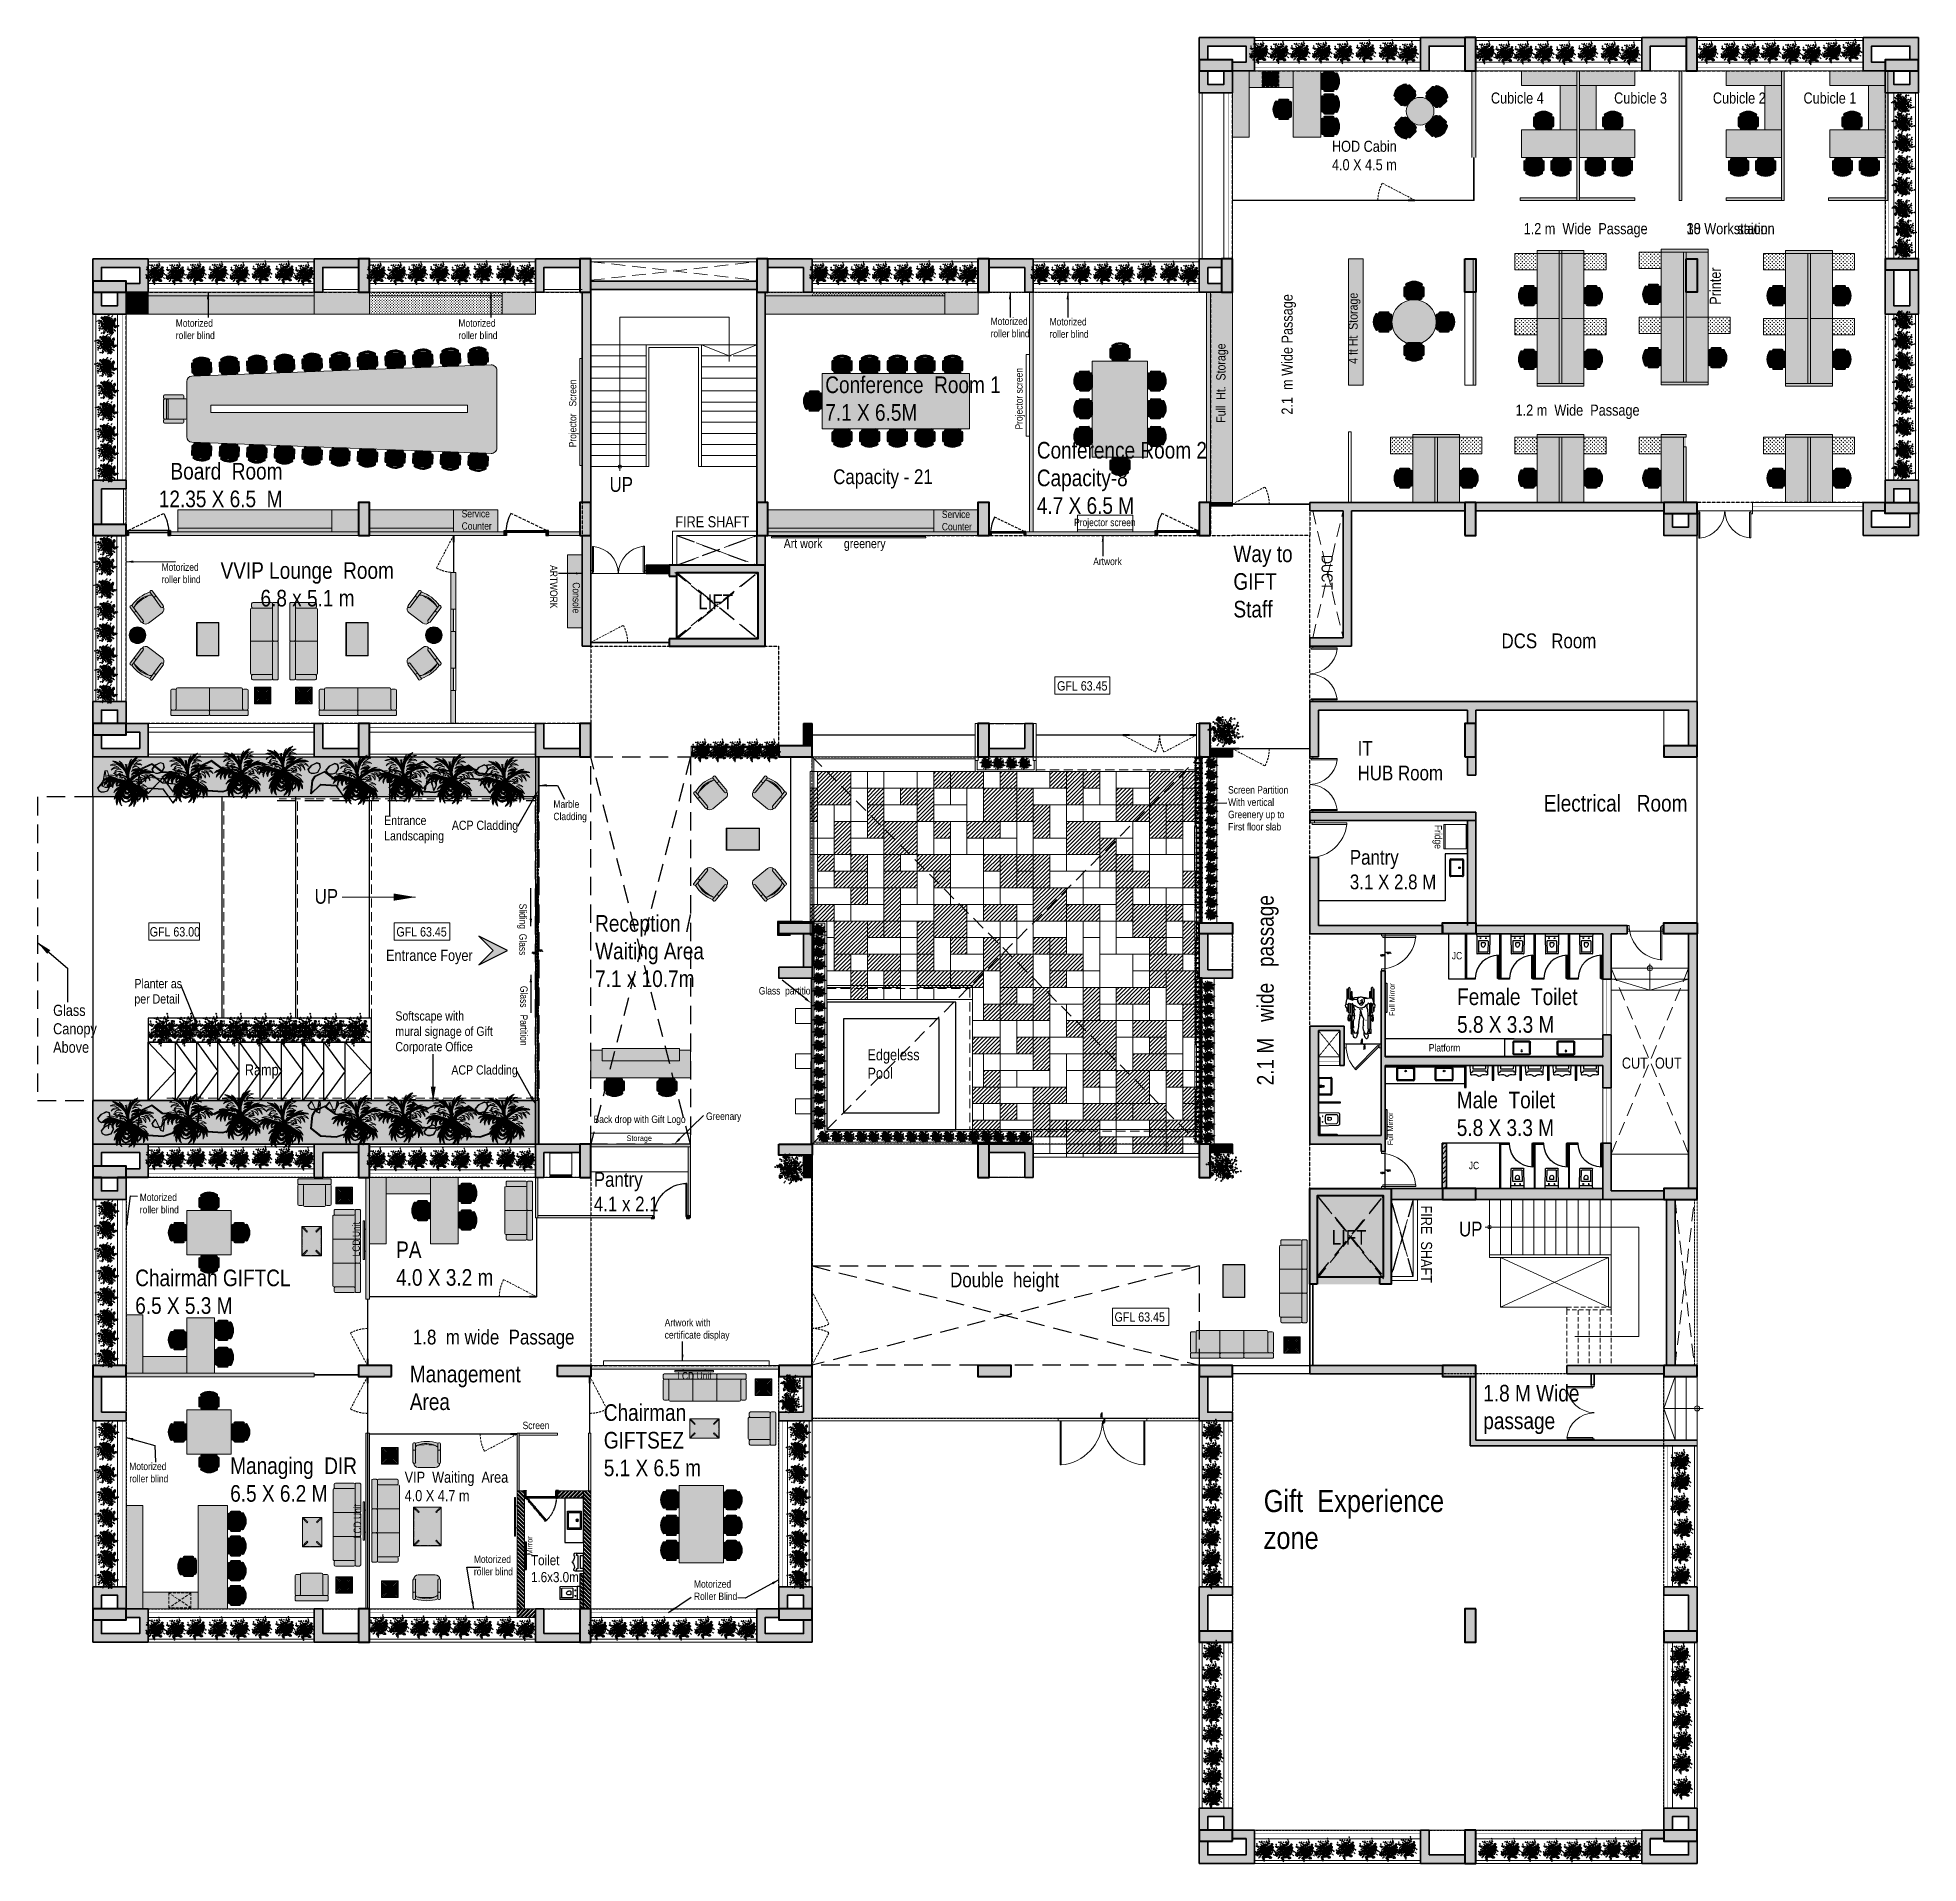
# Model space of a CAD drawing. Header units: millimetres. Extents: x -122165 to 59500, y -31598 to 53500.
# Drawn here: x -1500 to 49500, y -6000 to 43500 of the extents above; entities that cross this region are included whole.
import ezdxf
from ezdxf import colors
from ezdxf.entities.mleader import LeaderData, LeaderLine
from ezdxf.math import Vec2, Vec3

# ---------------------------------------------------------------- set-up
doc = ezdxf.new("R2010")
doc.units = ezdxf.units.MM
doc.header["$MEASUREMENT"] = 0
for name, pattern in [('1514_INT_FUR_3_200_R6_DIM$0$HIDDEN', [0.375, 0.25, -0.125]), ('ARC$0$07.08.14_LP_0G-for WD_FINAL$0$DASHED2', [0.375, 0.25, -0.125]), ('ARC$0$Existing Layout$0$07.08.14_LP_0G-for WD_FINAL$0$DASHED2', [0.375, 0.25, -0.125]), ('ARC$0$HIDDEN2', [0.1875, 0.125, -0.0625]), ('ARC$1$Existing Layout$0$HIDDEN2', [0.1875, 0.125, -0.0625]), ('CENTER2', [1.125, 0.75, -0.125, 0.125, -0.125]), ('DASHED2', [0.375, 0.25, -0.125]), ('HIDDEN', [0.375, 0.25, -0.125]), ('HIDDENX2', [0.75, 0.5, -0.25])]:
    doc.linetypes.add(name, pattern=pattern)
for name, color, linetype, lineweight in [('A_ Low Height Wall', 20, 'Continuous', 20), ('A_Concept Zone', 252, 'ARC$0$07.08.14_LP_0G-for WD_FINAL$0$DASHED2', 30), ('A_CUT OUT.', 253, 'ARC$0$Existing Layout$0$07.08.14_LP_0G-for WD_FINAL$0$DASHED2', 13), ('A_DIM', 7, 'Continuous', 5), ('A_North', 212, 'Continuous', 15), ('A_Text', 7, 'Continuous', 20), ('A_Wall Hatch.', 253, 'Continuous', 0), ('ARC_A_ R.C.C', 162, 'Continuous', 40), ('ARC_A_Beam', 150, 'ARC$1$Existing Layout$0$HIDDEN2', 5), ('ARC_A_Level', 253, 'Continuous', 15), ('ARC_A_R.C.C. Hatch', 8, 'Continuous', 5), ('ARC_A_Stair', 7, 'Continuous', 13), ('ARC_A_Steel_1(fabrication)', 46, 'Continuous', 9), ('ARC_A_WALL', 158, 'Continuous', 35), ('ARC_Concept Zone', 252, 'ARC$0$Existing Layout$0$07.08.14_LP_0G-for WD_FINAL$0$DASHED2', 30), ('ARC_D_W Block', 252, 'Continuous', 20), ('ARC_Hth_Cut_Wall_Proposed', 224, 'Continuous', 15), ('ARC_Wal_Cut_Proposed', 14, 'Continuous', 15), ('ARC_WALL', 158, 'Continuous', 35), ('ARC_Wall Hatch', 253, 'Continuous', 0), ('DOOR_GLASS', 4, 'Continuous', 15), ('FLR_INT_Tile', 7, 'Continuous', 18), ('Hth_Cut_Wall_Proposed', 224, 'Continuous', 15), ('I_Chair', 7, 'Continuous', 9), ('I_DTL', 7, 'Continuous', 18), ('I_Full_Ht_Glass_Partition', 150, 'Continuous', 15), ('I_Full_Ht_Solid_Partition', 34, 'Continuous', 15), ('I_FUR', 7, 'Continuous', 18), ('I_FUR_Hatch', 254, 'Continuous', 18), ('I_Fur_text', 7, 'Continuous', 25), ('I_Half_ht_solid partition', 192, 'Continuous', 30), ('I_SOFA & TABLE', 7, 'Continuous', 5), ('Lan_Planter', 74, 'Continuous', 13), ('Lan_Trees', 86, 'Continuous', 13), ('Pln_Pre_Intermediate Vehicle Circulation', 182, 'Continuous', 30), ('Wal_Cut_Proposed', 14, 'Continuous', 15)]:
    doc.layers.add(name, color=color, linetype=linetype, lineweight=lineweight)
for name, color, linetype in [('Ano_Line_Parking', 8, 'Continuous'), ('Ano_Tag_Level Drop', 6, 'HIDDENX2'), ('Hth_Elv_Furniture', 200, 'Continuous'), ('Hth_Elv_Lawn', 64, 'Continuous'), ('I_Human', 7, 'Continuous'), ('Pln_Cut_Door & Window', 6, 'Continuous'), ('Pln_Elv_Curbing', 3, 'Continuous'), ('Pln_Elv_Dotted', 8, 'HIDDEN'), ('Pln_Elv_Stair', 3, 'Continuous'), ('Plu_Fix', 7, 'Continuous')]:
    doc.layers.add(name, color=color, linetype=linetype)
doc.styles.add('ARC$0$Standard', font='ARIALN.TTF')
doc.styles.get("Standard").update_dxf_attribs({"font": 'ARIALN.TTF'})
doc.linetypes.add('ARC$0$Existing Layout$0$ZIGZAG', pattern='A,0.00254,-5.08,[131,ltypeshp.shx,S=5.08,R=0,X=-5.08,Y=0],-10.16,[131,ltypeshp.shx,S=5.08,R=180,X=5.08,Y=0],-5.08', length=20.32254)
doc.dimstyles.get("Standard").update_dxf_attribs({"dimtxt": 200, "dimasz": 25, "dimexe": 0.18, "dimexo": 0.0625, "dimgap": 0.09, "dimtad": 0, "dimdec": 0, "dimzin": 0, "dimdsep": 46, "dimtxsty": 'Standard', "dimblk": 'OBLIQUE', "dimcen": 0.09, "dimse1": 1, "dimse2": 1, "dimclrd": 256, "dimclre": 256, "dimclrt": 256, "dimadec": 0, "dimazin": 0, "dimtfac": 1, "dimtdec": 0, "dimtofl": 0, "dimtmove": 1, "dimatfit": 0, "dimfxl": 0, "dimtolj": 1, "dimtzin": 0, "dimlwd": -1, "dimlwe": -1, "dimarcsym": 0})
pattern_1 = [(0, (-300, 0.0008), (37.5, 37.5), [18.75, -56.25]), (90, (-290.623, -9.374), (-37.5, 37.5), [18.75, -56.25])]

msp = doc.modelspace()

# ---------------------------------------------------------------- texts
at = {"layer": 'A_Text', "lineweight": -3}
for s, width, gutter_width, heights, insert, char_height, attachment_point in [('Cubicle 4', 1477.94, 7500, [0], (37909, 41708, -2), 300, 7), ('Cubicle 3', 1477.94, 7500, [0], (42682, 41708, -2), 300, 9), ('Cubicle 2', 1477.94, 7500, [0], (43928, 41708, -2), 300, 7), ('Cubicle 1', 1372.03, 7500, [0], (47817, 41708, -1), 300, 9), ('1.2 m  Wide  Passage', 4058.99, 7500, [0], (38796, 38471, 3), 300, 1), ('1.2 m  Wide  Passage', 4058.99, 7500, [0], (38796, 38471, 3), 300, 1), ('30 Workstaion', 4058.99, 7500, [0], (43215, 38471, 3), 300, 1), ('18 Work station', 4058.99, 7500, [0], (43215, 38471, 3), 300, 1), ('Conference  Room 1\\P7.1 X 6.5M ', 4957.89, 7500, [0], (19859, 34313, -2), 450, 1), ('1.2 m  Wide  Passage', 4058.99, 7500, [0], (38577, 33550, 3), 300, 1), ('Conference Room 2\\PCapacity-8\\P4.7 X 6.5 M', 6430.54, 7500, [0], (25596, 32538, 4), 450, 1), ('Board  Room\\P12.35 X 6.5  M ', 3726.94, 7500, [0], (5140, 31969, -1), 450, 3), ('Capacity - 21', 2949.03, 7500, [0], (20074, 31795, 0), 400, 1), ('UP', 1249.71, 7500, [0], (14009, 31585, 0), 400, 1), ('FIRE SHAFT', 2912.3, 7500, [0], (15792, 30524, 0), 300, 1), ('Projector screen', 1654.11, 7500, [0], (26606, 30455, 1), 200, 1), ('Way to \\PGIFT\\PStaff', 2511.98, 7500, [0], (30926, 29730, -2), 450, 1), ('\\pi29.852;VVIP Lounge  Room\\P\\pi1112.3;6.8 x 5.1 m', 4723.93, 0, [0], (3431, 29278, -1), 450, 1), ('LIFT', 1249.71, 7500, [0], (16414, 28403, 0), 400, 1), ('UP', 1249.71, 7500, [0], (6011, 20418, -2), 400, 1), ('Reception / \\PWaiting Area \\P7.1 x 10.7m', 3447.68, 7500, [0], (13618, 19711, 5), 450, 1), ('Entrance Foyer', 2575.08, 7500, [0], (7948, 18768), 300, 1), ('Female  Toilet\\P5.8 X 3.3 M', 3545.62, 7500, [0], (36991, 17720, -1), 450, 1), ('Male  Toilet\\P5.8 X 3.3 M', 2953.24, 7500, [0], (36983, 14922, -1), 450, 1), ('Pantry\\P4.1 x 2.1', 2624.08, 7500, [0], (13582, 12743, 0), 400, 1), ('UP', 1249.71, 7500, [0], (37042, 11398, 0), 400, 1), ('LIFT', 1249.71, 7500, [0], (33593, 11175, 0), 400, 1), ('Double  height', 4326.9, 7500, [0], (23244, 10019, 0), 400, 1), ('\\pt3600;1.8  m wide  Passage', 4365.53, 7500, [0], (8676, 8469, 1), 400, 1), ('{\\C7;Management  Area}', 3881.22, 7500, [0], (8593, 7491, -1), 450, 1), ('1.8 M Wide passage', 3545.62, 7500, [0], (37701, 6974), 450, 1), ('VIP  Waiting  Area\\P4.0 X 4.7 m ', 3051.99, 7500, [1197], (8453, 4620, 0), 300, 1), ('Gift  Experience  zone', 5108.34, 7500, [2181], (31748, 4125, 0), 600, 1)]:
    msp.add_mtext_dynamic_manual_height_columns(s, width=width, gutter_width=gutter_width, heights=heights, dxfattribs=dict(at, insert=insert, char_height=char_height, attachment_point=attachment_point))
for s, insert, char_height, width, attachment_point in [('HOD Cabin\\P4.0 X 4.5 m', (33598, 39899, 1), 300, 1735.67, 7), ('DCS   Room', (38195, 27345, -1), 400, 3075.13, 1), ('IT\\PHUB Room', (34294, 24430, -2), 400, 2409.78, 1), ('Electrical   Room', (39342, 22967, -2), 450, 3726.94, 1), ('Pantry \\P3.1 X 2.8 M', (34083, 21477, 0), 400, 2455.9, 1), ('CUT  OUT', (41459, 15847, 0), 300, 1737.93, 1), ('PA\\P4.0 X 3.2 m', (8222, 10861, 0), 450, 2765.4, 1), ('Chairman GIFTCL\\P6.5 X 5.3 M', (1147, 10099, 0), 450, 5427.07, 1), ('Chairman  GIFTSEZ\\P5.1 X 6.5 m', (13853, 6448, 1), 450, 3726.94, 1), ('Managing  DIR\\P6.5 X 6.2 M', (3722, 5006, 0), 450, 3726.94, 1), ('Toilet\\P1.6x3.0m', (11879, 2358), 275, 1936.79, 1)]:
    msp.add_mtext(s, dxfattribs=dict(at, insert=insert, char_height=char_height, width=width, attachment_point=attachment_point))
for s, width, insert, char_height, attachment_point, rotation in [('Printer', 1019.85, (43843, 36257), 300, 1, 90), ('2.1  m Wide Passage', 3717.1, (32623, 33278, 0), 300, 7, 90), ('2.1  m Wide Passage', 3717.1, (32623, 33278, 0), 300, 7, 90), ('4 ft Ht  Storage', 2302.47, (34046, 34656, 0), 250, 1, 90), ('Full  Ht.  Storage', 2302.47, (30461, 33059, 0), 250, 1, 90), ('Full  Ht.  Storage', 2302.47, (30461, 33059, 0), 250, 1, 90), ('Projector screen', 1654.11, (25012, 32875, 0), 200, 1, 90), ('2.1 M   wide   passage', 8969.58, (31567, 15094, -1), 450, 1, 90), ('FIRE  SHAFT', 2912.3, (36312, 11837, 0), 300, 1, 270)]:
    msp.add_mtext_dynamic_manual_height_columns(s, width=width, gutter_width=7500, heights=[0], dxfattribs=dict(at, insert=insert, char_height=char_height, attachment_point=attachment_point, rotation=rotation))
at = {"layer": 'A_Text', "lineweight": -3, "insert": (33617, 29477, -1), "char_height": 300, "width": 3075.13, "attachment_point": 1, "rotation": 270}
msp.add_mtext('DUCT', dxfattribs=at)
at = {"layer": 'ARC_A_Level', "color": 7, "char_height": 252.1, "attachment_point": 1, "rotation": 0.0033}
for s, width, insert in [('GFL 63.45', 1938.78, (26145, 26050, 0)), ('GFL 63.00', 1352.87, (1539, 19382)), ('GFL 63.45', 1938.78, (8229, 19382)), ('GFL 63.45', 2064.51, (27703, 8939, 0))]:
    msp.add_mtext_dynamic_manual_height_columns(s, width=width, gutter_width=50, heights=[0], dxfattribs=dict(at, insert=insert))
at = {"layer": 'I_Fur_text'}
for s, width, gutter_width, insert, char_height, attachment_point in [('Motorized roller blind', 1412.1, 7500, (2247, 35860, 0), 200, 1), ('Motorized roller blind', 1412.1, 7500, (9912, 35860, 0), 200, 1), ('Motorized roller blind', 1412.1, 7500, (24342, 35910, 0), 200, 1), ('Motorized roller blind', 1412.1, 7500, (25941, 35896, -1), 200, 1), ('Service Counter', 820.14, 7500, (9999, 30692), 200, 1), ('Service Counter', 820.14, 7500, (23020, 30674, -2), 200, 1), ('Motorized roller blind', 1412.1, 7500, (1862, 29243, 0), 200, 1), ('Artwork', 832.56, 1, (27124, 29398, -3), 200, 1), ('Screen Partition With vertical Greenery up to First floor slab', 1774.01, 3000, (30782, 22002, 13), 200, 7), ('Marble Cladding', 890.4, 7500, (12488, 22818, 0), 200, 1), ('Entrance \\PLandscaping', 1607.04, 7500, (7897, 22402, 0), 250, 1), ('Glass  partition ', 1446.85, 1, (18056, 17497, 0), 200, 7), ('Glass\\PCanopy \\PAbove', 2896.96, 7500, (-1079, 17278, -1), 300, 1), ('Edgeless  Pool', 1695.23, 7500, (21003, 15269, -1), 300, 7), ('\\pt1800;Ramp', 905.46, 1, (4120, 15664, -5), 300, 1), ('Back drop with Gift Logo', 2789.44, 7500, (13576, 14274, -1), 200, 1), ('Greenary ', 1446.85, 1, (16625, 14096, 0), 200, 7), ('Storage', 595.87, 1, (14470, 13541, 0), 150, 7), ('Motorized\\Proller blind', 2651.93, 7500, (1271, 12157, 1), 200, 1), ('Artwork with certificate display', 2221.68, 1, (15504, 8762, -5), 200, 1), ('LCD Unit', 2221.68, 1, (15846, 7319, -9), 200, 1), ('Screen', 832.56, 1, (12377, 5974, -7), 200, 3), ('Motorized roller blind', 1412.1, 7500, (986, 4863, 1), 200, 1), ('Motorized roller blind', 1412.1, 7500, (10330, 1809, 0), 200, 7), ('Motorized Roller Blind', 1412.1, 7500, (16299, 1674, 0), 200, 1)]:
    msp.add_mtext_dynamic_manual_height_columns(s, width=width, gutter_width=gutter_width, heights=[0], dxfattribs=dict(at, insert=insert, char_height=char_height, attachment_point=attachment_point))
for s, width, gutter_width, insert, char_height, attachment_point, rotation in [(' Projector   Screen', 1883.45, 7500, (12908, 32329, -1), 200, 1, 90), ('ARTWORK', 832.56, 1, (12596, 29197, -3), 200, 1, 270), ('Console ', 832.56, 1, (13209, 28731, -3), 200, 1, 270), ('Fridge', 751.09, 3000, (36321, 22153, -1), 200, 7, 270), ('Sliding  Glass   ', 4388.54, 7500, (11501, 20019, 7), 200, 7, 270), ('Full Mirror', 769.92, 7500, (35303, 17859, -7), 150, 9, 90), ('Glass   Partition', 4388.54, 7500, (11584, 17790, 7), 200, 7, 270), ('Full Mirror', 769.92, 7500, (35259, 14357, -7), 150, 9, 90), ('LCD Unit', 2221.68, 1, (7039, 10458, -5), 200, 1, 90), ('LCD Unit', 2221.68, 1, (7070, 2815, -5), 200, 1, 90), ('Mirror', 452.32, 7500, (11767, 2866, -6), 150, 3, 90)]:
    msp.add_mtext_dynamic_manual_height_columns(s, width=width, gutter_width=gutter_width, heights=[0], dxfattribs=dict(at, insert=insert, char_height=char_height, attachment_point=attachment_point, rotation=rotation))
note = msp.add_mtext_dynamic_manual_height_columns('Art work   ', width=1632.15, gutter_width=0, heights=[382, 0], dxfattribs=dict(at, insert=(18732, 29908, -1), char_height=250, attachment_point=1))
for column, words in zip(note.columns.linked_columns, ['greenery']):
    column.text = words
at = {"layer": 'I_Fur_text', "lineweight": -3, "insert": (8201, 15942, 0), "char_height": 250, "attachment_point": 7}
msp.add_mtext_dynamic_manual_height_columns('Softscape with mural signage of Gift Corporate Office', width=2640.12, gutter_width=7500, heights=[0], dxfattribs=at)
at = {"layer": 'Plu_Fix', "char_height": 200, "attachment_point": 9}
for s, width, insert in [('JC', 458.52, (37129, 18507)), ('Platform', 1160.61, (37077, 16009, -7)), ('JC', 458.52, (37589, 12818, -4))]:
    msp.add_mtext_dynamic_manual_height_columns(s, width=width, gutter_width=7500, heights=[0], dxfattribs=dict(at, insert=insert))

# ---------------------------------------------------------------- blocks, each defined once
blk = doc.blocks.new('900_Flush door _01')
h = blk.add_hatch()
h.set_pattern_fill('ANSI38', color=8, scale=45, angle=180)
h.set_pattern_definition([(225, (1582.743, -21574.537), (3.9774756, -3.9774756), []), (315, (1582.743, -21574.537), (11.932427, -3.9774756), [14.0625, -8.4375])])
edge = h.paths.add_edge_path()
edge.add_line((0, 0), (-100, 0))
edge.add_line((-100, 0), (-100, -38))
edge.add_line((-100, -38), (-60, -38))
edge.add_line((-60, -38), (-60, -50))
edge.add_line((-60, -50), (0, -50))
edge.add_line((0, -50), (0, 0))
edge.add_line((0, 0), (-100, 0))
edge = h.paths.add_edge_path()
edge.add_line((0, -900), (-100, -900))
edge.add_line((-100, -900), (-100, -862))
edge.add_line((-100, -862), (-60, -862))
edge.add_line((-60, -862), (-60, -850))
edge.add_line((-60, -850), (0, -850))
edge.add_line((0, -850), (0, -900))
edge.add_line((0, -900), (-100, -900))
at = {"color": 6, "linetype": '1514_INT_FUR_3_200_R6_DIM$0$HIDDEN', "ltscale": 250}
blk.add_line((-100, -38), (-449, -764), dxfattribs=at)
blk.add_line((-100, -900), (0, -900))
at = {"linetype": 'ByBlock'}
for points in [[(0, 0), (-100, 0), (-100, -38), (-60, -38), (-60, -50), (0, -50), (0, 0), (-100, 0)], [(0, -900), (-100, -900), (-100, -862), (-60, -862), (-60, -850), (0, -850), (0, -900), (-100, -900)]]:
    blk.add_lwpolyline(points, dxfattribs=at)
at = {"color": 6, "lineweight": 25}
blk.add_lwpolyline([(-100, -862), (-100, -38), (-60, -38), (-60, -862)], close=True, dxfattribs=at)
at = {"linetype": 'ByBlock'}
blk.add_lwpolyline([(-96, -858), (-96, -42), (-64, -42), (-64, -858)], close=True, dxfattribs=at)
at = {"color": 6}
blk.add_arc((-60, -50), 813, 241.4331, 267.1798, dxfattribs=at)
blk = doc.blocks.new('COMMITTEE HALL_WAITING_CHAIRS')
at = {"layer": 'I_FUR_Hatch', "true_color": 0xe5e5e6}
h = blk.add_hatch(color=254, dxfattribs=at)
h.dxf.hatch_style = 1
h.paths.add_polyline_path([(-304, 654, -0.155096), (-300, 640), (-300, 549, -0.240826), (-247, 600, -0.209024), (247, 588, -0.126435), (300, 545), (300, 640, -0.155096), (304, 654, 0.157603)])
h.paths.add_polyline_path([(-300, 640, 0.155096), (-304, 654, 0.243476), (-325, 665), (-350, 665, 0.414214), (-375, 640), (-375, 490), (-375, 488, 0.614679), (-300, 488), (-300, 490)])
h.paths.add_polyline_path([(-300, 488, -0.614679), (-375, 488), (-375, 143, 0.913022), (-300, 143)])
h.paths.add_polyline_path([(300, 490), (300, 545, 0.123961), (248, 588, 0.104879), (-265, 592, 0.178201), (-300, 549), (-300, 490), (-300, 488), (-300, 143, -0.552699), (-357, 114, 0.389023), (-232, 0), (232, 0, 0.389207), (357, 114, -0.554039), (300, 143)])
h.paths.add_polyline_path([(375, 640, 0.414214), (350, 665), (325, 665, 0.414214), (300, 640), (300, 545), (300, 490), (300, 488, 0.614679), (375, 488), (375, 490)])
h.paths.add_polyline_path([(375, 488, -0.614679), (300, 488), (300, 143, 0.913022), (375, 143)])
for p, q in [((-375, 640), (-375, 490)), ((-325, 665), (-350, 665)), ((-300, 490), (-300, 640)), ((300, 490), (300, 640)), ((325, 665), (350, 665)), ((375, 640), (375, 490)), ((-375, 490), (-375, 477)), ((-375, 490), (-375, 143)), ((-300, 490), (-300, 477)), ((-300, 490), (-300, 143)), ((232, 0), (-232, 0)), ((300, 490), (300, 477)), ((300, 490), (300, 143)), ((375, 490), (375, 477)), ((375, 490), (375, 143))]:
    blk.add_line(p, q)
for centre, radius, start, end in [((-350, 640), 25, 90, 180), ((-325, 640), 25, 0, 90), ((0, -288), 990, 72.0874, 107.9126), ((-223, 523), 81.1, 107.1388, 161.3007), ((-13, 29), 617, 64.8963, 112.2441), ((190, 465), 136, 36.4131, 64.6787), ((325, 640), 25, 90, 180), ((350, 640), 25, 0, 90), ((-337, 507), 42, 206.8437, 333.1563), ((-337, 146), 37.7, 185.2065, 354.7935), ((-232, 125), 125, 184.9713, 270), ((232, 125), 125, 270, 355.0287), ((337, 507), 42, 206.8437, 333.1563), ((337, 146), 37.7, 185.2065, 354.7935)]:
    blk.add_arc(centre, radius, start, end)
at = {"color": 254}
blk.add_arc((-19, -620), 1237, 77.5267, 101.4757, dxfattribs=at)
blk = doc.blocks.new('ROUND TABLE_450_DIA')
at = {"layer": 'I_FUR_Hatch'}
h = blk.add_hatch(color=33, dxfattribs=at)
h.dxf.hatch_style = 1
edge = h.paths.add_edge_path()
edge.add_arc((0, 0), 225, 0, 360)
for radius in [225, 215]:
    blk.add_circle((0, 0), radius)
blk = doc.blocks.new('550- chair')
at = {"layer": 'I_FUR_Hatch', "true_color": 0xe5e5e6}
h = blk.add_hatch(color=254, dxfattribs=at)
h.dxf.hatch_style = 1
h.paths.add_polyline_path([(225, -56, 0.414214), (169, 0), (-169, 0, 0.414214), (-225, -56), (-225, -375, 0.120705), (-219, -401, -0.282979), (-197, -402, 0.043934), (-140, -431), (140, -431, 0.043934), (197, -402, -0.282979), (219, -401, 0.120705), (225, -375)])
h.paths.add_polyline_path([(-225, -96, 0.84375), (-275, -96), (-275, -335, 0.84375), (-225, -335)])
h.paths.add_polyline_path([(225, -431, 0.822614), (197, -401, -0.290756), (-197, -401, 0.822614), (-225, -431, 0.333333)])
h.paths.add_polyline_path([(275, -96, 0.93298), (225, -101), (225, -332, 0.910507), (275, -335)])
for p, q in [((169, 0), (-169, 0)), ((-275, -96), (-275, -335)), ((-225, -56), (-225, -375)), ((-140, -431), (140, -431)), ((225, -375), (225, -56)), ((275, -96), (275, -335))]:
    blk.add_line(p, q)
for points in [[(-169, 0, 0.414214), (-225, -56), (-225, -375, 0.120705), (-219, -401, -0.282979), (-197, -402, 0.043934), (-140, -431), (140, -431, 0.043934), (197, -402, -0.282979), (219, -401, 0.120705), (225, -375), (225, -56, 0.414214), (169, 0), (-169, 0, 0.414214)], [(-275, -96), (-275, -335, 0.84375), (-225, -335), (-225, -96, 0.84375), (-275, -96)], [(-225, -431, 0.333333), (225, -431, 0.822614), (197, -401, -0.290756), (-197, -401, 0.822614), (-225, -431, 0.333333)], [(225, -100), (225, -332, 0.910507), (275, -335), (275, -96, 0.910507), (225, -100)]]:
    blk.add_lwpolyline(points, format="xyb", close=True)
for centre, radius, start, end in [((-250, -100), 25.4, 9.688, 170.312), ((-250, -331), 25.4, 189.688, 350.312), ((-208, -419), 20.7, 58.5232, 216.288), ((-169, -56), 56.2, 90, 180), ((-169, -375), 56.2, 180, 207.5844), ((0, -131), 375, 233.1301, 306.8699), ((0, -90), 368, 237.5758, 302.4242), ((169, -56), 56.2, 0, 90), ((208, -419), 20.7, 323.712, 121.4768), ((169, -375), 56.2, 332.4156, 0), ((250, -100), 25.2, 9.3354, 178.6076), ((250, -331), 25.2, 181.3924, 350.6646)]:
    blk.add_arc(centre, radius, start, end)
blk = doc.blocks.new('main chair')
at = {"layer": 'I_FUR_Hatch', "true_color": 0xe5e5e6}
h = blk.add_hatch(color=254, dxfattribs=at)
h.dxf.hatch_style = 1
h.paths.add_polyline_path([(275, 598, 0.414214), (248, 625), (-248, 625, 0.414214), (-275, 598), (-275, 544), (275, 544)])
h.paths.add_polyline_path([(275, 527), (275, 544), (-275, 544), (-275, 527, 0.414214), (-248, 500), (248, 500, 0.414214)])
h.paths.add_polyline_path([(-275, 598, 0.414214), (-302, 625), (-357, 625, 0.414214), (-383, 598), (-383, 108, 0.414214), (-357, 81), (-302, 81, 0.414214), (-275, 108)])
h.paths.add_polyline_path([(275, 527, -0.414214), (248, 500), (-248, 500, -0.414214), (-275, 527), (-275, 33), (-275, 27, 0.414214), (-248, 0), (248, 0, 0.414214), (275, 27)])
h.paths.add_polyline_path([(383, 598, 0.414214), (357, 625), (302, 625, 0.414214), (275, 598), (275, 544), (275, 527), (275, 108, 0.414214), (302, 81), (357, 81, 0.414214), (383, 108)])
for p, q in [((-383, 598), (-383, 108)), ((-302, 625), (-357, 625)), ((-357, 625), (-302, 625)), ((-275, 598), (-275, 27)), ((-275, 33), (-275, 598)), ((275, 598), (275, 27)), ((357, 625), (302, 625)), ((383, 598), (383, 108)), ((-357, 81), (-302, 81)), ((248, 0), (-248, 0)), ((357, 81), (302, 81))]:
    blk.add_line(p, q)
for points in [[(-275, 598, -0.414214), (-248, 625), (248, 625, -0.414214), (275, 598)], [(-275, 527, 0.414214), (-248, 500), (248, 500, 0.414214), (275, 527)]]:
    blk.add_lwpolyline(points, format="xyb")
blk.add_lwpolyline([(-275, 544), (275, 544)])
for centre, start, end in [((-357, 598), 90, 180), ((-357, 598), 90, 180), ((-302, 598), 0, 90), ((-302, 598), 0, 90), ((302, 598), 90, 180), ((357, 598), 0, 90), ((-357, 108), 180, 270), ((-302, 108), 270, 0), ((-248, 27), 180, 270), ((248, 27), 270, 0), ((302, 108), 180, 270), ((357, 108), 270, 0)]:
    blk.add_arc(centre, 26.7, start, end)
blk = doc.blocks.new('b-85')
at = {"color": 97, "true_color": 0x446a2a}
for p, q in [((-666, 102), (-645, 102)), ((-493, -12), (-438, 35)), ((-487, -12), (-453, 22)), ((-468, -12), (-418, 38)), ((-448, -12), (-395, 42)), ((-438, 35), (-337, 51)), ((-429, -12), (-372, 45)), ((-409, -12), (-349, 49)), ((-390, -12), (-330, 48)), ((-371, -12), (-316, 43)), ((-328, 377), (-362, 396)), ((-280, 71), (-357, 90)), ((-353, -14), (-301, 38)), ((-289, 406), (-342, 445)), ((-337, 306), (-252, 244)), ((-268, 213), (-337, 306)), ((-337, 51), (-245, 19)), ((-336, -16), (-287, 33)), ((-332, 299), (-330, 301)), ((-294, 362), (-328, 377)), ((-324, 288), (-319, 293)), ((-307, 152), (-321, 137)), ((-321, 137), (-321, 123)), ((-321, 123), (-313, 117)), ((-319, 105), (-307, 127)), ((-319, -18), (-272, 29)), ((-315, 277), (-308, 284)), ((-313, 117), (-299, 116)), ((-307, 265), (-296, 276)), ((-279, 178), (-307, 152)), ((-307, 127), (-293, 150)), ((-302, -21), (-258, 24)), ((-299, 254), (-285, 268)), ((-299, 116), (-287, 117)), ((-295, 168), (-260, 155)), ((-279, 153), (-295, 168)), ((-241, 285), (-294, 362)), ((-293, 150), (-279, 178)), ((-291, 243), (-274, 260)), ((-256, 362), (-289, 406)), ((-287, 117), (-283, 137)), ((-285, -23), (-243, 19)), ((-283, 137), (-279, 178)), ((-282, 232), (-263, 252)), ((-266, 126), (-279, 153)), ((-274, 221), (-251, 243)), ((-112, 105), (-268, 213)), ((-268, -26), (-229, 14)), ((-267, -5), (-238, 18)), ((-257, 14), (-267, -5)), ((-259, 103), (-266, 126)), ((-265, 211), (-238, 237)), ((-260, 155), (-237, 136)), ((-242, 91), (-259, 103)), ((-253, 43), (-257, 14)), ((-211, 280), (-256, 362)), ((-253, 203), (-225, 231)), ((-241, 85), (-253, 68)), ((-253, 68), (-253, 43)), ((-252, 244), (-206, 221)), ((-251, -28), (-214, 9)), ((-245, 19), (-198, 4)), ((-242, 443), (-215, 417)), ((-222, 436), (-242, 443)), ((-242, 195), (-212, 224)), ((-225, 97), (-242, 91)), ((-197, 251), (-241, 285)), ((-223, 84), (-241, 85)), ((-238, 18), (-222, 43)), ((-237, 136), (-233, 123)), ((-234, -30), (-200, 4)), ((-233, 123), (-220, 104)), ((-231, 328), (-226, 372)), ((-211, 285), (-231, 328)), ((-230, 187), (-199, 218)), ((-226, 372), (-221, 372)), ((-220, 104), (-225, 97)), ((-216, 79), (-223, 84)), ((-192, 436), (-222, 436)), ((-222, 57), (-216, 79)), ((-222, 43), (-222, 57)), ((-219, 179), (-185, 213)), ((-217, -32), (-174, 11)), ((-215, 417), (-188, 405)), ((-207, 171), (-171, 207)), ((-206, 221), (-128, 190)), ((-203, -174), (48, 77)), ((-199, 321), (-173, 294)), ((-179, 313), (-199, 321)), ((-199, -34), (-147, 18)), ((-75, 183), (-197, 251)), ((-196, 163), (-157, 202)), ((-168, 439), (-192, 436)), ((-188, 405), (-174, 407)), ((-185, 155), (-143, 196)), ((-182, -36), (-115, 30)), ((-150, 313), (-179, 313)), ((-177, -167), (33, 43)), ((-174, 407), (-152, 403)), ((-173, 294), (-145, 282)), ((-173, 147), (-130, 191)), ((-150, 429), (-168, 439)), ((-166, 477), (-133, 399)), ((-165, -39), (-84, 43)), ((-162, 139), (-118, 183)), ((-152, 403), (-147, 411)), ((-147, 411), (-150, 429)), ((-125, 317), (-150, 313)), ((-150, 131), (-106, 176)), ((-148, -41), (-52, 55)), ((-145, 282), (-131, 285)), ((-139, 123), (-94, 168)), ((-12, 58), (-136, -42)), ((-133, 399), (-106, 342)), ((-131, 285), (-109, 281)), ((-128, 190), (-67, 151)), ((-127, 115), (-82, 161)), ((-107, 307), (-125, 317)), ((-116, 107), (-70, 153)), ((-109, 281), (-105, 288)), ((-105, 288), (-107, 307)), ((-106, 342), (-58, 234)), ((-104, -17), (-16, 72)), ((-69, 403), (-83, 389)), ((-83, 389), (-83, 375)), ((-83, 375), (-74, 369)), ((-81, 357), (-69, 379)), ((-74, 369), (-60, 367)), ((-12, 74), (-74, 81)), ((-40, 429), (-69, 403)), ((-69, 379), (-54, 401)), ((-67, 151), (-20, 97)), ((-65, 80), (-34, 112)), ((-63, -25), (-7, 35)), ((-60, 367), (-49, 369)), ((-58, 234), (-46, 164)), ((-42, 307), (-56, 287)), ((-56, 287), (-51, 271)), ((-54, 401), (-40, 429)), ((-53, 230), (-51, 248)), ((-31, 133), (-53, 230)), ((-51, 248), (-34, 287)), ((-51, 271), (-38, 266)), ((-49, 369), (-45, 389)), ((-48, 78), (-25, 102)), ((-46, 164), (-34, 126)), ((-45, 389), (-40, 429)), ((-43, 58), (-12, 74)), ((-6, 327), (-42, 307)), ((-40, -49), (35, 26)), ((-38, 266), (-16, 271)), ((-34, 287), (-6, 327)), ((-34, 126), (-31, 133)), ((-31, 76), (-20, 87)), ((-20, 166), (3, 221)), ((-20, 164), (17, 202)), ((-20, 145), (8, 173)), ((-20, 81), (-20, 166)), ((-20, 126), (2, 147)), ((-20, 106), (-3, 123)), ((-20, 87), (-8, 99)), ((-20, 97), (-20, 81)), ((-16, 271), (-11, 297)), ((-14, 74), (-12, 76)), ((4, 161), (-12, 78)), ((-12, 74), (72, 78)), ((-12, 78), (-12, 74)), ((-7, 35), (-12, 58)), ((-11, 297), (-6, 323)), ((-11, 57), (7, 75)), ((-11, -40), (49, 20)), ((-8, 40), (27, 76)), ((-7, 197), (26, 230)), ((-7, 82), (24, 173)), ((29, 118), (-7, 82)), ((2, 109), (46, 153)), ((3, 499), (68, 356)), ((11, 406), (3, 499)), ((3, 498), (4, 498)), ((3, 221), (11, 329)), ((36, 261), (4, 161)), ((4, 227), (35, 259)), ((5, 480), (10, 485)), ((5, 248), (36, 278)), ((6, 462), (16, 472)), ((6, 269), (35, 297)), ((8, 444), (22, 458)), ((8, 289), (34, 316)), ((9, 426), (28, 445)), ((9, 310), (34, 335)), ((10, 408), (34, 432)), ((11, 389), (40, 418)), ((11, 329), (11, 406)), ((11, 370), (46, 405)), ((11, 350), (52, 391)), ((11, 331), (33, 354)), ((12, 139), (65, 191)), ((23, 168), (69, 215)), ((24, 173), (45, 252)), ((68, 197), (29, 118)), ((30, 195), (71, 236)), ((33, 367), (36, 261)), ((45, 252), (33, 367)), ((33, 62), (33, 27)), ((48, 38), (33, 62)), ((33, 27), (52, 18)), ((34, 354), (58, 378)), ((36, 337), (64, 365)), ((37, 221), (74, 258)), ((38, 319), (69, 350)), ((40, 302), (72, 334)), ((40, 50), (68, 78)), ((41, 284), (75, 318)), ((43, 266), (78, 301)), ((43, 247), (78, 282)), ((43, -5), (64, 15)), ((48, 38), (95, 85)), ((131, 22), (48, 38)), ((52, 18), (108, 3)), ((55, -13), (79, 11)), ((64, 35), (123, 94)), ((67, -20), (94, 7)), ((72, 78), (136, 98)), ((80, 32), (155, 106)), ((80, -27), (109, 3)), ((91, -35), (128, 2)), ((97, 29), (189, 121)), ((102, -44), (146, 1)), ((108, 3), (188, -2)), ((113, 26), (279, 192)), ((129, 23), (305, 199)), ((195, 31), (131, 22)), ((136, 98), (199, 126)), ((151, 25), (326, 200)), ((226, 12), (158, 22)), ((173, 28), (282, 136)), ((247, 62), (195, 31)), ((196, 31), (268, 104)), ((199, 126), (243, 166)), ((201, 454), (239, 544)), ((250, -2), (226, 12)), ((239, 544), (281, 623)), ((245, 61), (248, 64)), ((266, 98), (247, 62)), ((247, 27), (271, 34)), ((254, 522), (317, 575)), ((268, 51), (258, 41)), ((258, 41), (260, 31)), ((260, 31), (269, 20)), ((282, 137), (266, 98)), ((288, 52), (268, 51)), ((269, 20), (278, 13)), ((271, 34), (297, 40)), ((278, 13), (295, 24)), ((281, 623), (301, 633)), ((373, 173), (282, 137)), ((283, 138), (345, 200)), ((327, 50), (288, 52)), ((295, 24), (327, 50)), ((297, 40), (327, 50)), ((315, 150), (363, 198)), ((317, 575), (423, 612)), ((329, 18), (318, 5)), ((318, 5), (318, -7)), ((325, 1), (324, -11)), ((329, 10), (325, 1)), ((329, 134), (454, 151)), ((334, 201), (414, 193)), ((341, 221), (393, 234)), ((346, 229), (393, 277)), ((347, 163), (380, 196)), ((414, 193), (373, 173)), ((380, 177), (398, 195)), ((393, 277), (454, 342)), ((393, 234), (415, 251)), ((454, 342), (468, 342)), ((454, 151), (537, 190)), ((468, 342), (497, 351)), ((537, 190), (559, 208)), ((558, 225), (649, 258)), ((586, 286), (561, 226)), ((641, 402), (617, 342)), ((-495, -188), (-428, -164)), ((-424, -199), (-495, -188)), ((-369, -12), (-493, -12)), ((-490, -189), (-485, -184)), ((-473, -191), (-455, -174)), ((-456, -194), (-421, -159)), ((-440, -197), (-359, -116)), ((-357, -65), (-435, -46)), ((-428, -164), (-360, -117)), ((-360, -199), (-424, -199)), ((-423, -199), (-338, -115)), ((-403, -199), (-317, -113)), ((-349, -197), (-390, -191)), ((-390, -191), (-365, -221)), ((-362, -206), (-390, -191)), ((-384, -199), (-296, -112)), ((-260, -27), (-369, -12)), ((-365, -199), (-275, -110)), ((-365, -221), (-351, -235)), ((-363, -284), (-305, -260)), ((-340, -222), (-362, -206)), ((-360, -117), (-249, -108)), ((-289, -188), (-360, -199)), ((-330, -202), (-349, -197)), ((-342, -196), (-254, -109)), ((-319, -234), (-340, -222)), ((-337, -235), (-331, -227)), ((-331, -227), (-329, -213)), ((-329, -213), (-330, -202)), ((-324, -638), (-234, -528)), ((-319, -193), (-235, -109)), ((-305, -260), (-195, -216)), ((-296, -189), (-217, -110)), ((-210, -176), (-289, -188)), ((-287, -354), (-260, -329)), ((-279, -334), (-287, -354)), ((-286, -161), (-267, -198)), ((-247, -190), (-286, -161)), ((-256, -166), (-282, -161)), ((-270, -262), (-280, -280)), ((-280, -280), (-278, -305)), ((-278, -305), (-279, -334)), ((-273, -185), (-199, -111)), ((-251, -261), (-270, -262)), ((-267, -198), (-248, -212)), ((-136, -42), (-260, -27)), ((-260, -329), (-247, -302)), ((-230, -173), (-256, -166)), ((-244, -266), (-251, -261)), ((-250, -182), (-167, -98)), ((-249, -108), (-186, -112)), ((-248, -212), (-232, -208)), ((-248, -288), (-244, -266)), ((-247, -302), (-248, -288)), ((-209, -209), (-247, -190)), ((-232, -208), (-227, -195)), ((-227, -195), (-230, -173)), ((-227, -178), (-100, -52)), ((-130, -156), (-210, -176)), ((-191, -211), (-209, -209)), ((-195, -216), (-125, -206)), ((-94, -193), (-191, -211)), ((-186, -112), (-119, -64)), ((-182, -390), (-170, -287)), ((-182, -385), (-111, -315)), ((-170, -493), (-182, -390)), ((-181, -403), (-153, -376)), ((-179, -363), (10, -174)), ((-179, -421), (-160, -403)), ((-176, -341), (15, -150)), ((-176, -438), (-168, -429)), ((-174, -319), (16, -129)), ((-174, -455), (-170, -451)), ((-172, -473), (-170, -470)), ((-171, -297), (15, -111)), ((-170, -287), (-138, -227)), ((-151, -366), (-170, -437)), ((-170, -437), (-170, -493)), ((-170, -490), (-170, -489)), ((-157, -264), (14, -93)), ((-152, -161), (-98, -107)), ((-99, -298), (-151, -366)), ((-138, -227), (-99, -196)), ((-99, -108), (-130, -156)), ((-125, -206), (-86, -196)), ((-90, -362), (-124, -371)), ((-124, -371), (-124, -386)), ((-119, -64), (-63, -25)), ((-47, -53), (-99, -108)), ((-99, -196), (-71, -144)), ((-31, -247), (-99, -298)), ((-86, -196), (-94, -193)), ((-89, -439), (-93, -465)), ((-85, -337), (-90, -362)), ((-81, -435), (-89, -439)), ((-87, -174), (12, -75)), ((-83, -287), (5, -198)), ((-71, -374), (-81, -435)), ((2, -304), (-75, -344)), ((-75, -344), (-71, -374)), ((-71, -144), (-47, -88)), ((-67, -134), (8, -59)), ((-52, -100), (5, -43)), ((-3, -29), (-47, -53)), ((-47, -88), (-3, -29)), ((4, -203), (-31, -247)), ((2, -361), (-6, -422)), ((-6, -422), (-2, -474)), ((-2, -474), (-6, -495)), ((-6, -495), (29, -530)), ((20, -274), (2, -313)), ((2, -313), (2, -361)), ((20, -25), (4, -41)), ((4, -41), (13, -81)), ((17, -140), (4, -203)), ((12, -205), (20, -274)), ((13, -81), (17, -140)), ((33, -61), (20, -25)), ((21, -27), (38, -10)), ((26, -42), (41, -26)), ((31, -56), (45, -42)), ((33, -74), (50, -56)), ((33, -120), (33, -61)), ((33, -93), (55, -71)), ((33, -112), (63, -82)), ((45, -219), (33, -120)), ((34, -131), (71, -94)), ((36, -2), (45, -41)), ((84, -29), (36, -2)), ((36, -148), (79, -105)), ((36, -386), (45, -287)), ((64, -477), (36, -386)), ((37, -380), (121, -296)), ((38, -165), (87, -117)), ((38, -359), (122, -276)), ((39, -397), (119, -317)), ((40, -183), (95, -128)), ((40, -338), (123, -255)), ((42, -200), (101, -141)), ((42, -317), (123, -236)), ((44, -217), (104, -157)), ((44, -295), (119, -220)), ((44, -412), (117, -338)), ((45, -41), (56, -73)), ((45, -237), (108, -173)), ((45, -256), (111, -190)), ((45, -275), (115, -205)), ((45, -287), (45, -219)), ((46, -81), (54, -85)), ((64, -117), (46, -81)), ((48, -427), (116, -359)), ((53, -442), (114, -381)), ((54, -85), (103, -171)), ((56, -73), (100, -136)), ((56, -337), (58, -299)), ((65, -317), (56, -337)), ((57, -456), (112, -402)), ((58, -299), (70, -272)), ((62, -471), (111, -422)), ((101, -177), (64, -117)), ((100, -533), (64, -477)), ((87, -297), (65, -317)), ((68, -484), (111, -441)), ((70, -272), (82, -264)), ((76, -496), (111, -461)), ((82, -264), (95, -246)), ((143, -77), (84, -29)), ((84, -508), (111, -480)), ((108, -284), (87, -297)), ((91, -520), (115, -496)), ((95, -246), (104, -249)), ((99, -531), (118, -512)), ((100, -136), (111, -192)), ((127, -552), (100, -533)), ((139, -289), (101, -177)), ((103, -171), (117, -183)), ((104, -249), (115, -264)), ((107, -456), (109, -419)), ((117, -436), (107, -456)), ((115, -264), (108, -284)), ((109, -419), (121, -391)), ((110, -540), (122, -528)), ((111, -192), (124, -239)), ((120, -311), (111, -410)), ((111, -410), (111, -481)), ((111, -481), (127, -552)), ((112, -52), (164, 0)), ((117, -183), (155, -200)), ((124, -239), (120, -311)), ((121, -391), (133, -383)), ((121, -438), (122, -455)), ((121, -548), (125, -544)), ((123, -61), (183, -1)), ((132, -200), (138, -188)), ((139, -215), (132, -200)), ((134, -69), (197, -7)), ((138, -188), (158, -176)), ((162, -220), (139, -215)), ((158, -349), (139, -289)), ((207, -140), (143, -77)), ((145, -78), (209, -13)), ((154, -88), (222, -20)), ((155, -200), (202, -211)), ((158, -176), (179, -192)), ((202, -211), (162, -220)), ((164, -98), (232, -30)), ((168, -283), (191, -292)), ((174, -107), (242, -39)), ((179, -192), (200, -208)), ((179, -298), (181, -288)), ((188, -308), (179, -298)), ((181, -288), (190, -277)), ((183, -117), (252, -48)), ((188, -2), (223, -21)), ((208, -310), (188, -308)), ((190, -277), (199, -271)), ((191, -292), (217, -298)), ((193, -127), (262, -58)), ((199, -271), (216, -282)), ((203, -136), (272, -67)), ((266, -251), (207, -140)), ((247, -310), (208, -310)), ((211, -148), (280, -78)), ((216, -282), (247, -310)), ((217, -298), (247, -310)), ((218, -160), (287, -91)), ((223, -21), (275, -69)), ((224, -173), (295, -103)), ((231, -186), (301, -116)), ((238, -198), (307, -129)), ((245, -211), (313, -143)), ((304, -7), (250, -2)), ((251, -224), (318, -157)), ((258, -236), (324, -170)), ((265, -249), (330, -184)), ((295, -298), (266, -251)), ((272, -261), (335, -198)), ((275, -69), (298, -108)), ((280, -273), (340, -213)), ((287, -285), (345, -227)), ((294, -297), (351, -241)), ((330, -311), (295, -298)), ((298, -108), (327, -176)), ((308, -303), (356, -255)), ((318, -7), (326, -20)), ((319, -165), (326, -160)), ((359, -169), (319, -165)), ((322, -308), (363, -267)), ((324, -11), (331, -22)), ((326, -20), (337, -28)), ((326, -160), (425, -164)), ((327, -176), (354, -251)), ((377, -327), (330, -311)), ((337, -313), (370, -280)), ((351, -318), (376, -293)), ((354, -251), (377, -294)), ((430, -168), (359, -169)), ((366, -323), (390, -299)), ((377, -294), (437, -314)), ((437, -314), (377, -327)), ((382, -326), (404, -303)), ((464, -465), (391, -376)), ((406, -321), (419, -308)), ((425, -164), (443, -158)), ((545, -194), (430, -168)), ((431, -316), (433, -313)), ((443, -158), (477, -134)), ((458, -119), (482, -109)), ((458, -142), (458, -119)), ((465, -154), (458, -142)), ((481, -156), (465, -154)), ((477, -134), (511, -99)), ((498, -138), (481, -156)), ((486, -209), (492, -203)), ((494, -230), (486, -209)), ((492, -203), (511, -202)), ((494, -244), (494, -230)), ((511, -269), (494, -244)), ((511, -99), (498, -138)), ((511, -202), (524, -218)), ((542, -290), (511, -269)), ((524, -218), (525, -242)), ((525, -242), (531, -272)), ((531, -272), (542, -290)), ((606, -209), (545, -194)), ((555, -166), (574, -151)), ((560, -133), (579, -125)), ((561, -145), (560, -133)), ((565, -158), (561, -145)), ((573, -165), (565, -158)), ((587, -162), (573, -165)), ((574, -151), (593, -132)), ((579, -125), (618, -113)), ((598, -146), (587, -162)), ((593, -132), (618, -113)), ((618, -113), (598, -146)), ((689, -228), (606, -209)), ((614, -227), (621, -222)), ((622, -248), (614, -227)), ((621, -222), (639, -220)), ((623, -262), (622, -248)), ((640, -287), (623, -262)), ((639, -220), (653, -236)), ((671, -308), (640, -287)), ((653, -236), (653, -260)), ((653, -260), (659, -290)), ((659, -290), (671, -308)), ((688, -243), (691, -225)), ((691, -251), (688, -243)), ((691, -225), (710, -216)), ((714, -249), (691, -251)), ((710, -216), (734, -222)), ((727, -253), (714, -249)), ((756, -243), (727, -253)), ((734, -222), (764, -225)), ((784, -219), (756, -243)), ((764, -225), (784, -219))]:
    blk.add_line(p, q, dxfattribs=at)
at = {"color": 30, "true_color": 0xef731a}
for p, q in [((-564, 188), (-575, 175)), ((-575, 175), (-575, 163)), ((-575, 163), (-567, 149)), ((-564, 179), (-568, 171)), ((-568, 171), (-568, 158)), ((-568, 158), (-562, 147)), ((-567, 149), (-556, 141)), ((-565, 164), (-558, 179)), ((-555, 147), (-565, 164)), ((-544, 202), (-564, 188)), ((-555, 186), (-564, 179)), ((-558, 179), (-556, 183)), ((-556, 183), (-543, 200)), ((-556, 141), (-546, 138)), ((-543, 200), (-555, 186)), ((-555, 179), (-552, 190)), ((-551, 172), (-555, 179)), ((-546, 138), (-555, 147)), ((-552, 190), (-543, 189)), ((-541, 169), (-551, 172)), ((-543, 186), (-549, 181)), ((-549, 181), (-547, 176)), ((-547, 176), (-543, 171)), ((-547, 159), (-537, 173)), ((-537, 138), (-547, 159)), ((-543, 189), (-537, 188)), ((-535, 187), (-543, 186)), ((-543, 171), (-541, 169)), ((-537, 169), (-543, 166)), ((-543, 166), (-542, 159)), ((-542, 159), (-537, 149)), ((-537, 188), (-533, 186)), ((-533, 186), (-537, 169)), ((-537, 173), (-534, 181)), ((-537, 149), (-536, 142)), ((-529, 125), (-537, 138)), ((-529, 224), (-536, 219)), ((-536, 219), (-536, 212)), ((-536, 212), (-536, 200)), ((-536, 200), (-534, 193)), ((-536, 142), (-532, 137)), ((-514, 223), (-535, 216)), ((-535, 216), (-532, 207)), ((-532, 207), (-535, 187)), ((-534, 211), (-530, 217)), ((-534, 193), (-534, 211)), ((-534, 181), (-532, 200)), ((-532, 227), (-523, 251)), ((-529, 238), (-532, 227)), ((-532, 200), (-526, 219)), ((-532, 137), (-526, 128)), ((-530, 217), (-523, 222)), ((-513, 249), (-529, 238)), ((-520, 226), (-529, 224)), ((-500, 128), (-529, 125)), ((-526, 219), (-518, 221)), ((-526, 167), (-525, 178)), ((-520, 153), (-526, 167)), ((-526, 128), (-520, 125)), ((-525, 178), (-523, 164)), ((-523, 251), (-519, 253)), ((-523, 222), (-514, 223)), ((-520, 186), (-523, 178)), ((-523, 178), (-522, 167)), ((-523, 164), (-514, 154)), ((-508, 252), (-522, 248)), ((-522, 167), (-511, 156)), ((-509, 226), (-520, 226)), ((-502, 188), (-520, 186)), ((-502, 147), (-520, 153)), ((-520, 125), (-511, 124)), ((-519, 253), (-511, 256)), ((-519, 125), (-508, 120)), ((-506, 125), (-519, 125)), ((-518, 221), (-512, 223)), ((-515, 110), (-501, 90)), ((-514, 154), (-506, 150)), ((-514, 111), (-500, 99)), ((-497, 98), (-514, 111)), ((-502, 252), (-513, 249)), ((-512, 223), (-504, 223)), ((-511, 256), (-498, 256)), ((-511, 156), (-500, 152)), ((-511, 124), (-501, 123)), ((-504, 223), (-509, 226)), ((-494, 252), (-508, 252)), ((-508, 200), (-493, 221)), ((-508, 120), (-502, 119)), ((-507, 179), (-506, 186)), ((-502, 174), (-507, 179)), ((-506, 186), (-504, 188)), ((-506, 150), (-489, 148)), ((-488, 126), (-506, 125)), ((-504, 188), (-500, 181)), ((-500, 226), (-503, 222)), ((-503, 222), (-494, 220)), ((-503, 182), (-502, 193)), ((-500, 175), (-503, 182)), ((-474, 244), (-502, 252)), ((-499, 201), (-502, 188)), ((-502, 193), (-500, 191)), ((-497, 172), (-502, 174)), ((-494, 145), (-502, 147)), ((-502, 119), (-495, 119)), ((-497, 194), (-501, 189)), ((-501, 189), (-498, 185)), ((-501, 123), (-480, 122)), ((-501, 90), (-489, 79)), ((-500, 229), (-497, 236)), ((-499, 231), (-500, 226)), ((-491, 231), (-500, 229)), ((-484, 200), (-500, 197)), ((-500, 197), (-497, 196)), ((-500, 191), (-498, 195)), ((-500, 181), (-500, 175)), ((-500, 152), (-490, 151)), ((-462, 132), (-500, 128)), ((-500, 99), (-493, 90)), ((-495, 233), (-499, 231)), ((-474, 196), (-499, 201)), ((-498, 256), (-487, 255)), ((-498, 195), (-495, 202)), ((-498, 185), (-496, 177)), ((-497, 236), (-490, 237)), ((-497, 196), (-494, 196)), ((-489, 196), (-497, 194)), ((-486, 169), (-497, 172)), ((-492, 96), (-497, 98)), ((-496, 177), (-496, 173)), ((-496, 173), (-490, 171)), ((-489, 234), (-495, 233)), ((-495, 202), (-491, 203)), ((-495, 119), (-486, 119)), ((-486, 251), (-494, 252)), ((-494, 220), (-488, 218)), ((-494, 196), (-484, 202)), ((-483, 150), (-494, 145)), ((-493, 221), (-468, 225)), ((-493, 90), (-485, 86)), ((-478, 89), (-492, 96)), ((-486, 233), (-491, 231)), ((-491, 203), (-483, 204)), ((-479, 153), (-491, 146)), ((-490, 237), (-486, 236)), ((-490, 171), (-486, 169)), ((-490, 151), (-483, 150)), ((-483, 233), (-489, 234)), ((-469, 195), (-489, 196)), ((-489, 148), (-485, 150)), ((-489, 79), (-477, 79)), ((-488, 218), (-476, 216)), ((-480, 127), (-488, 126)), ((-487, 255), (-473, 247)), ((-468, 237), (-486, 251)), ((-486, 236), (-479, 233)), ((-474, 230), (-486, 233)), ((-470, 172), (-486, 169)), ((-486, 169), (-482, 167)), ((-479, 169), (-486, 169)), ((-486, 169), (-478, 164)), ((-486, 119), (-478, 121)), ((-485, 150), (-479, 153)), ((-485, 86), (-472, 85)), ((-484, 202), (-474, 196)), ((-474, 200), (-484, 200)), ((-472, 230), (-483, 233)), ((-483, 204), (-474, 203)), ((-482, 167), (-476, 167)), ((-471, 129), (-480, 127)), ((-480, 122), (-470, 127)), ((-479, 233), (-472, 230)), ((-476, 171), (-479, 169)), ((-478, 164), (-472, 164)), ((-478, 121), (-470, 124)), ((-461, 98), (-478, 89)), ((-477, 79), (-463, 86)), ((-476, 216), (-468, 211)), ((-468, 175), (-476, 171)), ((-476, 167), (-470, 172)), ((-468, 236), (-474, 244)), ((-468, 225), (-474, 230)), ((-474, 203), (-469, 197)), ((-460, 191), (-474, 200)), ((-474, 149), (-465, 153)), ((-472, 148), (-474, 149)), ((-473, 247), (-468, 237)), ((-472, 164), (-468, 175)), ((-463, 150), (-472, 148)), ((-472, 85), (-461, 91)), ((-460, 129), (-471, 129)), ((-470, 224), (-461, 223)), ((-464, 221), (-470, 224)), ((-470, 127), (-464, 127)), ((-470, 124), (-466, 125)), ((-469, 197), (-460, 191)), ((-460, 190), (-469, 195)), ((-451, 218), (-468, 225)), ((-468, 225), (-452, 217)), ((-468, 211), (-460, 204)), ((-468, 66), (-432, 79)), ((-431, 50), (-468, 66)), ((-437, 65), (-468, 66)), ((-466, 125), (-457, 124)), ((-465, 153), (-462, 160)), ((-451, 219), (-464, 221)), ((-464, 127), (-446, 124)), ((-464, 124), (-454, 124)), ((-458, 121), (-464, 124)), ((-454, 152), (-463, 150)), ((-463, 86), (-455, 97)), ((-462, 167), (-457, 165)), ((-462, 160), (-462, 167)), ((-443, 128), (-462, 132)), ((-461, 223), (-452, 222)), ((-451, 107), (-461, 98)), ((-460, 236), (-436, 238)), ((-460, 233), (-441, 231)), ((-438, 230), (-460, 233)), ((-460, 204), (-456, 196)), ((-460, 181), (-460, 190)), ((-460, 169), (-460, 181)), ((-456, 159), (-460, 169)), ((-457, 165), (-460, 159)), ((-460, 159), (-458, 152)), ((-444, 127), (-460, 129)), ((-456, 196), (-458, 189)), ((-458, 189), (-458, 171)), ((-458, 171), (-452, 159)), ((-458, 152), (-456, 159)), ((-452, 117), (-458, 121)), ((-457, 124), (-451, 121)), ((-455, 97), (-451, 107)), ((-452, 159), (-454, 152)), ((-454, 124), (-443, 128)), ((-452, 222), (-442, 219)), ((-452, 217), (-443, 204)), ((-448, 122), (-452, 117)), ((-451, 465), (-398, 454)), ((-449, 218), (-451, 219)), ((-440, 211), (-451, 218)), ((-451, 121), (-448, 122)), ((-443, 216), (-449, 218)), ((-446, 124), (-444, 127)), ((-440, 205), (-443, 216)), ((-443, 204), (-439, 196)), ((-425, 138), (-443, 128)), ((-443, 128), (-437, 132)), ((-442, 219), (-440, 212)), ((-441, 231), (-430, 232)), ((-440, 212), (-438, 206)), ((-437, 201), (-440, 211)), ((-436, 195), (-440, 205)), ((-439, 196), (-437, 186)), ((-434, 228), (-438, 230)), ((-438, 206), (-434, 201)), ((-438, 188), (-437, 201)), ((-438, 187), (-436, 195)), ((-434, 194), (-438, 188)), ((-433, 183), (-438, 187)), ((-438, 185), (-428, 178)), ((-434, 182), (-438, 185)), ((-437, 186), (-427, 180)), ((-437, 132), (-434, 138)), ((-410, 67), (-437, 65)), ((-436, 238), (-419, 237)), ((-419, 222), (-434, 228)), ((-434, 201), (-434, 199)), ((-434, 199), (-434, 194)), ((-430, 174), (-434, 182)), ((-434, 138), (-430, 151)), ((-434, 135), (-429, 143)), ((-427, 138), (-434, 135)), ((-419, 165), (-433, 183)), ((-432, 79), (-412, 84)), ((-431, 181), (-424, 178)), ((-430, 179), (-431, 181)), ((-411, 44), (-431, 50)), ((-430, 232), (-421, 229)), ((-430, 179), (-425, 177)), ((-420, 178), (-430, 179)), ((-428, 165), (-430, 179)), ((-428, 163), (-430, 174)), ((-430, 151), (-428, 163)), ((-429, 143), (-428, 157)), ((-428, 178), (-426, 171)), ((-428, 157), (-428, 165)), ((-427, 180), (-423, 165)), ((-426, 150), (-427, 138)), ((-426, 171), (-425, 161)), ((-425, 161), (-426, 150)), ((-425, 177), (-420, 172)), ((-423, 165), (-425, 138)), ((-424, 178), (-423, 172)), ((-423, 172), (-422, 166)), ((-423, 156), (-417, 160)), ((-420, 160), (-423, 156)), ((-422, 166), (-420, 160)), ((-421, 229), (-412, 220)), ((-416, 169), (-420, 178)), ((-420, 172), (-419, 166)), ((-419, 237), (-411, 227)), ((-414, 203), (-419, 222)), ((-419, 166), (-419, 165)), ((-417, 160), (-416, 169)), ((-416, 131), (-406, 140)), ((-406, 134), (-416, 131)), ((-414, 190), (-414, 203)), ((-410, 199), (-414, 190)), ((-413, 194), (-403, 179)), ((-402, 176), (-413, 194)), ((-412, 220), (-409, 208)), ((-412, 195), (-394, 179)), ((-412, 84), (-400, 77)), ((-411, 227), (-407, 212)), ((-404, 54), (-411, 44)), ((-407, 212), (-410, 199)), ((-357, 90), (-410, 114)), ((-385, 66), (-410, 67)), ((-406, 140), (-395, 156)), ((-394, 141), (-406, 134)), ((-399, 67), (-404, 54)), ((-403, 179), (-395, 171)), ((-400, 171), (-402, 176)), ((-395, 156), (-400, 171)), ((-400, 77), (-399, 67)), ((-392, 149), (-399, 139)), ((-395, 171), (-391, 162)), ((-394, 179), (-384, 165)), ((-386, 153), (-394, 141)), ((-391, 162), (-392, 149)), ((-384, 165), (-386, 153)), ((-349, 609), (-365, 590)), ((-365, 590), (-365, 573)), ((-365, 573), (-354, 554)), ((-349, 597), (-356, 585)), ((-356, 585), (-356, 567)), ((-356, 567), (-347, 551)), ((-354, 554), (-338, 543)), ((-351, 575), (-341, 596)), ((-337, 551), (-351, 575)), ((-322, 629), (-349, 609)), ((-337, 607), (-349, 597)), ((-341, 596), (-339, 603)), ((-339, 603), (-320, 627)), ((-338, 543), (-324, 537)), ((-320, 627), (-337, 607)), ((-324, 537), (-337, 551)), ((-336, 597), (-332, 612)), ((-331, 587), (-336, 597)), ((-332, 612), (-320, 610)), ((-317, 582), (-331, 587)), ((-319, 606), (-329, 599)), ((-329, 599), (-326, 592)), ((-326, 592), (-320, 585)), ((-326, 568), (-311, 588)), ((-311, 538), (-326, 568)), ((-320, 610), (-311, 609)), ((-320, 585), (-317, 582)), ((-309, 608), (-319, 606)), ((-312, 582), (-319, 578)), ((-319, 578), (-318, 568)), ((-318, 568), (-312, 554)), ((-305, 606), (-312, 582)), ((-312, 554), (-310, 544)), ((-311, 609), (-305, 606)), ((-311, 588), (-307, 600)), ((-299, 520), (-311, 538)), ((-299, 660), (-310, 653)), ((-310, 653), (-310, 644)), ((-310, 644), (-310, 626)), ((-310, 626), (-307, 617)), ((-310, 544), (-303, 537)), ((-278, 660), (-309, 650)), ((-309, 650), (-304, 637)), ((-304, 637), (-309, 608)), ((-307, 642), (-301, 651)), ((-307, 617), (-307, 642)), ((-307, 600), (-304, 627)), ((-304, 627), (-296, 653)), ((-303, 666), (-292, 699)), ((-300, 680), (-303, 666)), ((-303, 537), (-296, 523)), ((-301, 651), (-291, 658)), ((-277, 697), (-300, 680)), ((-287, 663), (-299, 660)), ((-258, 523), (-299, 520)), ((-296, 653), (-284, 656)), ((-296, 523), (-286, 519)), ((-295, 580), (-294, 595)), ((-286, 560), (-295, 580)), ((-294, 595), (-291, 574)), ((-292, 699), (-285, 702)), ((-286, 606), (-292, 595)), ((-292, 595), (-289, 579)), ((-291, 658), (-278, 660)), ((-291, 574), (-278, 561)), ((-269, 701), (-289, 696)), ((-289, 579), (-275, 564)), ((-271, 663), (-287, 663)), ((-261, 610), (-286, 606)), ((-261, 551), (-286, 560)), ((-286, 519), (-275, 518)), ((-285, 702), (-275, 707)), ((-285, 519), (-269, 512)), ((-266, 519), (-285, 519)), ((-284, 656), (-276, 659)), ((-280, 498), (-260, 470)), ((-278, 561), (-266, 555)), ((-278, 500), (-258, 482)), ((-254, 480), (-278, 500)), ((-261, 700), (-277, 697)), ((-276, 659), (-264, 660)), ((-275, 707), (-256, 707)), ((-275, 564), (-258, 558)), ((-275, 518), (-260, 516)), ((-264, 660), (-271, 663)), ((-249, 701), (-269, 701)), ((-269, 627), (-248, 656)), ((-269, 512), (-261, 511)), ((-268, 596), (-266, 607)), ((-261, 590), (-268, 596)), ((-266, 607), (-264, 610)), ((-266, 555), (-243, 552)), ((-242, 521), (-266, 519)), ((-264, 610), (-258, 599)), ((-263, 601), (-261, 617)), ((-258, 591), (-263, 601)), ((-258, 664), (-262, 658)), ((-262, 658), (-250, 656)), ((-221, 689), (-261, 700)), ((-257, 627), (-261, 610)), ((-261, 617), (-258, 614)), ((-254, 586), (-261, 590)), ((-249, 548), (-261, 551)), ((-261, 511), (-251, 511)), ((-253, 617), (-260, 610)), ((-260, 610), (-256, 604)), ((-260, 516), (-230, 515)), ((-260, 470), (-242, 453)), ((-259, 667), (-253, 677)), ((-245, 671), (-259, 667)), ((-257, 670), (-258, 664)), ((-235, 627), (-258, 623)), ((-258, 623), (-254, 621)), ((-258, 614), (-256, 620)), ((-258, 599), (-258, 591)), ((-258, 558), (-244, 557)), ((-205, 529), (-258, 523)), ((-258, 482), (-248, 469)), ((-251, 674), (-257, 670)), ((-222, 620), (-257, 627)), ((-256, 707), (-240, 705)), ((-256, 620), (-251, 629)), ((-256, 604), (-252, 594)), ((-254, 621), (-249, 621)), ((-238, 582), (-254, 586)), ((-247, 477), (-254, 480)), ((-253, 677), (-244, 679)), ((-243, 621), (-253, 617)), ((-252, 594), (-252, 587)), ((-252, 587), (-244, 584)), ((-243, 676), (-251, 674)), ((-251, 629), (-245, 630)), ((-251, 511), (-238, 511)), ((-250, 656), (-242, 653)), ((-239, 699), (-249, 701)), ((-249, 621), (-235, 629)), ((-234, 554), (-249, 548)), ((-248, 656), (-213, 662)), ((-248, 469), (-236, 463)), ((-227, 467), (-247, 477)), ((-239, 674), (-245, 671)), ((-245, 630), (-233, 633)), ((-228, 559), (-245, 549)), ((-244, 679), (-238, 677)), ((-244, 584), (-239, 583)), ((-244, 557), (-234, 554)), ((-234, 673), (-243, 676)), ((-214, 619), (-243, 621)), ((-243, 552), (-236, 554)), ((-242, 653), (-224, 649)), ((-230, 522), (-242, 521)), ((-242, 453), (-225, 454)), ((-240, 705), (-219, 693)), ((-213, 679), (-239, 699)), ((-221, 670), (-239, 674)), ((-239, 583), (-227, 574)), ((-238, 677), (-228, 674)), ((-215, 586), (-238, 582)), ((-238, 583), (-232, 580)), ((-228, 583), (-238, 583)), ((-238, 511), (-227, 513)), ((-236, 554), (-228, 559)), ((-236, 463), (-218, 462)), ((-235, 629), (-222, 620)), ((-221, 626), (-235, 627)), ((-218, 670), (-234, 673)), ((-233, 633), (-222, 630)), ((-232, 580), (-224, 579)), ((-216, 525), (-230, 522)), ((-230, 515), (-215, 521)), ((-228, 674), (-218, 670)), ((-224, 585), (-228, 583)), ((-227, 574), (-218, 575)), ((-227, 513), (-215, 518)), ((-203, 481), (-227, 467)), ((-225, 454), (-205, 464)), ((-224, 649), (-212, 643)), ((-212, 591), (-224, 585)), ((-224, 579), (-215, 586)), ((-222, 630), (-214, 623)), ((-212, 678), (-221, 689)), ((-212, 662), (-221, 670)), ((-201, 614), (-221, 626)), ((-221, 554), (-208, 559)), ((-218, 552), (-221, 554)), ((-219, 693), (-213, 679)), ((-218, 575), (-212, 591)), ((-206, 554), (-218, 552)), ((-218, 462), (-202, 471)), ((-201, 525), (-216, 525)), ((-215, 661), (-203, 660)), ((-207, 656), (-215, 661)), ((-215, 521), (-207, 521)), ((-215, 518), (-210, 520)), ((-214, 623), (-201, 614)), ((-201, 613), (-214, 619)), ((-213, 662), (-190, 650)), ((-189, 653), (-212, 662)), ((-212, 643), (-201, 633)), ((-210, 520), (-196, 518)), ((-208, 559), (-204, 570)), ((-188, 653), (-207, 656)), ((-207, 521), (-181, 518)), ((-207, 518), (-192, 518)), ((-198, 513), (-207, 518)), ((-196, 88), (-207, 75)), ((-207, 75), (-207, 63)), ((-207, 63), (-199, 49)), ((-193, 558), (-206, 554)), ((-177, 523), (-205, 529)), ((-205, 464), (-194, 480)), ((-204, 580), (-197, 576)), ((-204, 570), (-204, 580)), ((-203, 660), (-190, 657)), ((-188, 493), (-203, 481)), ((-201, 633), (-195, 620)), ((-200, 600), (-201, 613)), ((-197, 576), (-201, 568)), ((-201, 568), (-198, 558)), ((-178, 522), (-201, 525)), ((-200, 677), (-166, 681)), ((-200, 674), (-174, 671)), ((-170, 670), (-200, 674)), ((-200, 583), (-200, 600)), ((-195, 568), (-200, 583)), ((-196, 80), (-200, 71)), ((-200, 71), (-200, 58)), ((-200, 58), (-194, 47)), ((-199, 49), (-188, 42)), ((-195, 620), (-198, 610)), ((-198, 610), (-198, 584)), ((-198, 584), (-190, 568)), ((-198, 558), (-195, 568)), ((-190, 508), (-198, 513)), ((-198, 4), (-144, 19)), ((-197, 65), (-190, 79)), ((-187, 48), (-197, 65)), ((-196, 518), (-188, 514)), ((-176, 102), (-196, 88)), ((-187, 86), (-196, 80)), ((-194, 480), (-188, 493)), ((-190, 568), (-193, 558)), ((-192, 518), (-177, 523)), ((-190, 657), (-176, 654)), ((-190, 650), (-177, 633)), ((-183, 515), (-190, 508)), ((-190, 79), (-188, 84)), ((-173, 642), (-189, 653)), ((-186, 653), (-188, 653)), ((-188, 514), (-183, 515)), ((-188, 84), (-175, 101)), ((-188, 42), (-178, 38)), ((-175, 101), (-187, 86)), ((-187, 79), (-184, 90)), ((-183, 72), (-187, 79)), ((-178, 38), (-187, 48)), ((-177, 649), (-186, 653)), ((-184, 90), (-175, 89)), ((-173, 69), (-183, 72)), ((-181, 518), (-178, 522)), ((-175, 86), (-181, 81)), ((-181, 81), (-179, 76)), ((-179, 76), (-175, 71)), ((-179, 59), (-169, 74)), ((-169, 38), (-179, 59)), ((-173, 633), (-177, 649)), ((-177, 633), (-172, 620)), ((-151, 538), (-177, 523)), ((-177, 523), (-169, 530)), ((-176, 654), (-173, 644)), ((-175, 89), (-169, 88)), ((-167, 88), (-175, 86)), ((-175, 71), (-173, 69)), ((-170, 69), (-175, 67)), ((-175, 67), (-174, 59)), ((-174, 671), (-158, 673)), ((-174, 59), (-170, 49)), ((-173, 644), (-170, 635)), ((-169, 628), (-173, 642)), ((-166, 620), (-173, 633)), ((-172, 620), (-169, 606)), ((-163, 666), (-170, 670)), ((-170, 635), (-164, 627)), ((-170, 610), (-169, 628)), ((-170, 607), (-166, 620)), ((-163, 618), (-170, 610)), ((-162, 602), (-170, 607)), ((-170, 605), (-156, 594)), ((-163, 601), (-170, 605)), ((-165, 86), (-170, 69)), ((-170, 49), (-168, 42)), ((-169, 606), (-154, 597)), ((-169, 530), (-163, 538)), ((-169, 88), (-165, 86)), ((-169, 74), (-167, 82)), ((-161, 26), (-169, 38)), ((-161, 124), (-168, 119)), ((-168, 119), (-168, 113)), ((-168, 113), (-168, 100)), ((-168, 100), (-167, 93)), ((-168, 42), (-164, 38)), ((-146, 123), (-167, 116)), ((-167, 111), (-162, 118)), ((-167, 116), (-164, 107)), ((-167, 93), (-167, 111)), ((-164, 107), (-167, 88)), ((-167, 82), (-164, 100)), ((-166, 681), (-142, 679)), ((-164, 627), (-163, 625)), ((-164, 100), (-158, 119)), ((-164, 38), (-158, 28)), ((-142, 658), (-163, 666)), ((-163, 625), (-163, 618)), ((-158, 590), (-163, 601)), ((-163, 538), (-158, 556)), ((-163, 533), (-157, 545)), ((-154, 538), (-163, 533)), ((-143, 576), (-162, 602)), ((-162, 118), (-155, 122)), ((-152, 126), (-161, 124)), ((-132, 28), (-161, 26)), ((-160, 599), (-150, 594)), ((-158, 596), (-160, 599)), ((-158, 673), (-145, 668)), ((-158, 597), (-152, 594)), ((-144, 595), (-158, 597)), ((-155, 576), (-158, 596)), ((-156, 573), (-158, 590)), ((-158, 556), (-156, 573)), ((-158, 119), (-150, 121)), ((-158, 68), (-157, 78)), ((-152, 54), (-158, 68)), ((-158, 28), (-152, 25)), ((-157, 545), (-155, 565)), ((-157, 78), (-155, 64)), ((-156, 594), (-153, 585)), ((-155, 565), (-155, 576)), ((-155, 122), (-146, 123)), ((-152, 86), (-155, 78)), ((-155, 78), (-154, 67)), ((-155, 64), (-146, 55)), ((-154, 597), (-148, 577)), ((-153, 555), (-154, 538)), ((-154, 67), (-144, 56)), ((-153, 585), (-151, 571)), ((-151, 571), (-153, 555)), ((-152, 594), (-144, 587)), ((-141, 126), (-152, 126)), ((-134, 89), (-152, 86)), ((-134, 47), (-152, 54)), ((-152, 25), (-144, 24)), ((-148, 577), (-151, 538)), ((-151, 25), (-140, 20)), ((-138, 25), (-151, 25)), ((-150, 594), (-148, 587)), ((-150, 121), (-144, 123)), ((-148, 587), (-146, 578)), ((-148, 563), (-140, 570)), ((-144, 569), (-148, 563)), ((-147, 10), (-133, -9)), ((-146, 578), (-144, 569)), ((-146, 55), (-138, 50)), ((-146, 12), (-132, -1)), ((-129, -2), (-146, 12)), ((-145, 668), (-133, 655)), ((-138, 583), (-144, 595)), ((-144, 587), (-143, 577)), ((-144, 123), (-136, 123)), ((-144, 19), (-43, 58)), ((-144, 56), (-132, 53)), ((-144, 24), (-133, 23)), ((-143, 577), (-143, 576)), ((-142, 679), (-130, 666)), ((-136, 631), (-142, 658)), ((-136, 123), (-141, 126)), ((-140, 570), (-138, 583)), ((-140, 100), (-125, 121)), ((-140, 20), (-134, 19)), ((-139, 528), (-124, 541)), ((-125, 532), (-139, 528)), ((-139, 79), (-138, 86)), ((-134, 75), (-139, 79)), ((-138, 86), (-136, 89)), ((-138, 50), (-121, 48)), ((-121, 26), (-138, 25)), ((-136, 612), (-136, 631)), ((-129, 625), (-136, 612)), ((-136, 89), (-132, 81)), ((-132, 127), (-135, 122)), ((-135, 122), (-126, 121)), ((-135, 83), (-134, 93)), ((-132, 75), (-135, 83)), ((-134, 618), (-119, 596)), ((-118, 592), (-134, 618)), ((-131, 101), (-134, 89)), ((-134, 93), (-132, 91)), ((-129, 72), (-134, 75)), ((-126, 46), (-134, 47)), ((-134, 19), (-127, 19)), ((-133, 655), (-128, 637)), ((-129, 94), (-133, 89)), ((-133, 89), (-130, 85)), ((-133, 23), (-112, 23)), ((-132, 620), (-107, 597)), ((-132, 129), (-129, 136)), ((-123, 132), (-132, 129)), ((-131, 131), (-132, 127)), ((-116, 100), (-132, 98)), ((-132, 98), (-129, 97)), ((-132, 91), (-130, 96)), ((-132, 81), (-132, 75)), ((-132, 53), (-122, 52)), ((-95, 32), (-132, 28)), ((-127, 134), (-131, 131)), ((-106, 96), (-131, 101)), ((-130, 666), (-125, 644)), ((-130, 96), (-127, 102)), ((-130, 85), (-128, 77)), ((-125, 644), (-129, 625)), ((-129, 136), (-122, 137)), ((-129, 97), (-126, 97)), ((-121, 97), (-129, 94)), ((-118, 69), (-129, 72)), ((-128, 77), (-128, 73)), ((-128, 73), (-122, 71)), ((-121, 135), (-127, 134)), ((-127, 102), (-123, 103)), ((-127, 19), (-118, 19)), ((-126, 121), (-121, 119)), ((-126, 97), (-116, 102)), ((-115, 50), (-126, 46)), ((-107, 542), (-125, 532)), ((-125, 121), (-101, 125)), ((-124, 541), (-108, 563)), ((-118, 134), (-123, 132)), ((-123, 103), (-115, 105)), ((-111, 53), (-123, 46)), ((-122, 137), (-118, 136)), ((-122, 71), (-118, 70)), ((-122, 52), (-115, 50)), ((-115, 133), (-121, 135)), ((-121, 119), (-108, 116)), ((-101, 95), (-121, 97)), ((-121, 48), (-117, 50)), ((-112, 27), (-121, 26)), ((-119, 596), (-108, 585)), ((-116, 585), (-118, 592)), ((-118, 136), (-111, 134)), ((-106, 130), (-118, 134)), ((-102, 72), (-118, 69)), ((-118, 70), (-114, 68)), ((-111, 70), (-118, 70)), ((-118, 70), (-110, 64)), ((-118, 19), (-110, 21)), ((-117, 50), (-111, 53)), ((-108, 563), (-116, 585)), ((-116, 102), (-106, 96)), ((-106, 100), (-116, 100)), ((-104, 554), (-115, 539)), ((-104, 130), (-115, 133)), ((-115, 105), (-106, 103)), ((-114, 68), (-108, 67)), ((-98, 97), (-112, 105)), ((-103, 29), (-112, 27)), ((-112, 23), (-102, 27)), ((-111, 134), (-104, 130)), ((-108, 71), (-111, 70)), ((-110, 64), (-104, 64)), ((-110, 21), (-102, 24)), ((-108, 585), (-103, 572)), ((-108, 116), (-100, 112)), ((-100, 76), (-108, 71)), ((-108, 67), (-102, 72)), ((-107, 597), (-93, 577)), ((-95, 560), (-107, 542)), ((-100, 125), (-106, 130)), ((-106, 103), (-101, 98)), ((-92, 92), (-106, 100)), ((-106, 49), (-97, 53)), ((-104, 48), (-106, 49)), ((-103, 572), (-104, 554)), ((-104, 100), (-60, 144)), ((-104, 64), (-100, 76)), ((-95, 50), (-104, 48)), ((-92, 29), (-103, 29)), ((-102, 125), (-93, 123)), ((-96, 121), (-102, 125)), ((-102, 27), (-96, 27)), ((-102, 24), (-98, 26)), ((-101, 125), (-84, 117)), ((-101, 98), (-92, 92)), ((-92, 91), (-101, 95)), ((-83, 119), (-100, 125)), ((-100, 112), (-92, 105)), ((-74, 81), (-98, 97)), ((-98, 26), (-89, 24)), ((-97, 53), (-94, 61)), ((-83, 119), (-96, 121)), ((-96, 27), (-78, 24)), ((-96, 24), (-86, 24)), ((-90, 21), (-96, 24)), ((-93, 577), (-95, 560)), ((-86, 53), (-95, 50)), ((-75, 28), (-95, 32)), ((-94, 68), (-89, 65)), ((-94, 61), (-94, 68)), ((-93, 123), (-84, 122)), ((-83, 7), (-93, -2)), ((-92, 93), (-51, 133)), ((-92, 105), (-88, 96)), ((-92, 82), (-92, 91)), ((-92, 70), (-92, 82)), ((-88, 60), (-92, 70)), ((-89, 65), (-92, 60)), ((-92, 60), (-90, 52)), ((-76, 27), (-92, 29)), ((-88, 96), (-90, 89)), ((-90, 89), (-90, 71)), ((-90, 71), (-84, 60)), ((-90, 52), (-88, 60)), ((-84, 17), (-90, 21)), ((-89, 24), (-83, 21)), ((-87, -2), (-83, 7)), ((-84, 60), (-86, 53)), ((-86, 24), (-75, 28)), ((-84, 122), (-75, 120)), ((-84, 117), (-75, 105)), ((-80, 23), (-84, 17)), ((-72, 111), (-83, 119)), ((-81, 119), (-83, 119)), ((-83, 21), (-80, 23)), ((-75, 116), (-81, 119)), ((-80, 85), (-42, 123)), ((-78, 24), (-76, 27)), ((-75, 120), (-72, 113)), ((-72, 105), (-75, 116)), ((-75, 105), (-72, 96)), ((-57, 38), (-75, 28)), ((-75, 28), (-69, 33)), ((-72, 113), (-70, 106)), ((-69, 101), (-72, 111)), ((-68, 96), (-72, 105)), ((-72, 96), (-69, 86)), ((-70, 106), (-66, 101)), ((-70, 89), (-69, 101)), ((-70, 87), (-68, 96)), ((-66, 94), (-70, 89)), ((-65, 83), (-70, 87)), ((-70, 85), (-60, 78)), ((-66, 83), (-70, 85)), ((-69, 86), (-59, 80)), ((-69, 33), (-66, 38)), ((-66, 101), (-66, 99)), ((-66, 99), (-66, 94)), ((-62, 75), (-66, 83)), ((-66, 38), (-62, 51)), ((-66, 35), (-61, 43)), ((-59, 38), (-66, 35)), ((-52, 65), (-65, 83)), ((-63, 81), (-56, 78)), ((-62, 79), (-63, 81)), ((-62, 79), (-57, 77)), ((-52, 78), (-62, 79)), ((-60, 65), (-62, 79)), ((-60, 63), (-62, 75)), ((-62, 51), (-60, 63)), ((-61, 43), (-60, 57)), ((-60, 78), (-58, 71)), ((-60, 57), (-60, 65)), ((-59, 80), (-55, 65)), ((-58, 50), (-59, 38)), ((-58, 71), (-57, 62)), ((-57, 62), (-58, 50)), ((-57, 77), (-52, 72)), ((-55, 65), (-57, 38)), ((-56, 78), (-55, 72)), ((-55, 72), (-54, 67)), ((-55, 56), (-49, 61)), ((-52, 60), (-55, 56)), ((-54, 67), (-52, 60)), ((-48, 70), (-52, 78)), ((-52, 72), (-52, 66)), ((-52, 66), (-52, 65)), ((-49, 61), (-48, 70)), ((68, 356), (80, 292)), ((72, 248), (68, 197)), ((80, 292), (72, 248)), ((92, 331), (76, 313)), ((76, 313), (76, 295)), ((76, 295), (87, 276)), ((86, 307), (85, 289)), ((85, 289), (94, 273)), ((92, 319), (86, 307)), ((87, 276), (103, 265)), ((90, 298), (100, 318)), ((104, 274), (90, 298)), ((119, 352), (92, 331)), ((104, 329), (92, 319)), ((100, 318), (102, 325)), ((102, 325), (122, 349)), ((103, 265), (117, 260)), ((122, 349), (104, 329)), ((117, 260), (104, 274)), ((105, 319), (109, 334)), ((110, 309), (105, 319)), ((109, 334), (121, 333)), ((124, 304), (110, 309)), ((122, 328), (112, 321)), ((112, 321), (116, 314)), ((116, 314), (121, 308)), ((116, 290), (130, 311)), ((130, 260), (116, 290)), ((121, 333), (130, 331)), ((121, 308), (124, 304)), ((133, 331), (122, 328)), ((129, 304), (122, 301)), ((122, 301), (123, 290)), ((123, 290), (129, 276)), ((136, 328), (129, 304)), ((129, 276), (131, 266)), ((130, 331), (136, 328)), ((130, 311), (134, 322)), ((142, 242), (130, 260)), ((142, 383), (131, 376)), ((131, 376), (131, 367)), ((131, 367), (131, 348)), ((131, 348), (134, 339)), ((131, 266), (138, 259)), ((163, 382), (133, 372)), ((133, 372), (137, 359)), ((137, 359), (133, 331)), ((134, 364), (140, 373)), ((134, 339), (134, 364)), ((134, 322), (137, 349)), ((137, 349), (145, 376)), ((138, 388), (149, 422)), ((141, 403), (138, 388)), ((138, 259), (145, 245)), ((140, 373), (151, 380)), ((164, 419), (141, 403)), ((154, 386), (142, 383)), ((183, 245), (142, 242)), ((145, 376), (157, 379)), ((145, 245), (155, 242)), ((146, 302), (147, 317)), ((155, 282), (146, 302)), ((147, 317), (151, 297)), ((149, 422), (156, 424)), ((155, 328), (149, 317)), ((149, 317), (152, 301)), ((151, 380), (163, 382)), ((151, 297), (163, 284)), ((172, 423), (152, 418)), ((152, 301), (166, 286)), ((170, 386), (154, 386)), ((180, 332), (155, 328)), ((180, 273), (155, 282)), ((155, 242), (166, 240)), ((156, 424), (166, 429)), ((156, 242), (172, 234)), ((175, 242), (156, 242)), ((157, 379), (165, 381)), ((161, 220), (181, 192)), ((163, 284), (175, 278)), ((163, 222), (183, 205)), ((187, 202), (163, 222)), ((180, 423), (164, 419)), ((165, 381), (177, 382)), ((166, 429), (186, 429)), ((166, 286), (183, 281)), ((166, 240), (181, 239)), ((177, 382), (170, 386)), ((192, 423), (172, 423)), ((172, 349), (193, 379)), ((172, 234), (180, 233)), ((173, 318), (175, 329)), ((180, 312), (173, 318)), ((175, 329), (177, 332)), ((175, 278), (198, 275)), ((199, 243), (175, 242)), ((177, 332), (183, 321)), ((178, 324), (180, 339)), ((183, 313), (178, 324)), ((183, 387), (179, 380)), ((179, 380), (191, 378)), ((221, 411), (180, 423)), ((184, 350), (180, 332)), ((180, 339), (183, 336)), ((187, 308), (180, 312)), ((192, 271), (180, 273)), ((180, 233), (190, 233)), ((188, 340), (181, 333)), ((181, 333), (186, 327)), ((181, 239), (211, 238)), ((181, 192), (199, 176)), ((182, 390), (188, 400)), ((196, 393), (182, 390)), ((184, 393), (183, 387)), ((206, 349), (183, 345)), ((183, 345), (187, 344)), ((183, 336), (186, 342)), ((183, 321), (183, 313)), ((183, 281), (197, 279)), ((236, 252), (183, 245)), ((183, 205), (193, 192)), ((190, 396), (184, 393)), ((219, 343), (184, 350)), ((186, 429), (201, 427)), ((186, 342), (190, 351)), ((186, 327), (189, 316)), ((187, 344), (192, 344)), ((204, 304), (187, 308)), ((194, 200), (187, 202)), ((188, 400), (197, 402)), ((198, 344), (188, 340)), ((189, 316), (189, 310)), ((189, 310), (197, 307)), ((198, 398), (190, 396)), ((190, 351), (196, 353)), ((190, 233), (204, 233)), ((191, 378), (199, 375)), ((203, 422), (192, 423)), ((192, 344), (206, 351)), ((207, 277), (192, 271)), ((193, 379), (228, 384)), ((193, 192), (205, 185)), ((214, 190), (194, 200)), ((203, 396), (196, 393)), ((196, 353), (208, 355)), ((213, 281), (196, 271)), ((197, 402), (204, 400)), ((197, 307), (203, 305)), ((197, 279), (207, 277)), ((207, 396), (198, 398)), ((227, 341), (198, 344)), ((198, 275), (205, 277)), ((199, 375), (217, 371)), ((211, 245), (199, 243)), ((199, 176), (216, 176)), ((201, 427), (222, 416)), ((228, 402), (203, 422)), ((221, 392), (203, 396)), ((203, 305), (214, 297)), ((204, 400), (213, 396)), ((226, 308), (204, 304)), ((204, 305), (209, 302)), ((213, 305), (204, 305)), ((204, 233), (214, 235)), ((205, 277), (213, 281)), ((205, 185), (223, 185)), ((206, 351), (219, 343)), ((221, 348), (206, 349)), ((223, 392), (207, 396)), ((208, 355), (219, 353)), ((209, 302), (217, 301)), ((225, 247), (211, 245)), ((211, 238), (226, 244)), ((213, 396), (223, 392)), ((217, 308), (213, 305)), ((214, 297), (223, 298)), ((214, 235), (226, 240)), ((238, 203), (214, 190)), ((216, 176), (236, 186)), ((217, 371), (229, 365)), ((229, 314), (217, 308)), ((217, 301), (226, 308)), ((219, 353), (227, 345)), ((229, 400), (221, 411)), ((229, 384), (221, 392)), ((240, 337), (221, 348)), ((221, 276), (233, 281)), ((223, 275), (221, 276)), ((222, 416), (228, 402)), ((223, 298), (229, 314)), ((235, 277), (223, 275)), ((223, 185), (239, 193)), ((240, 247), (225, 247)), ((226, 383), (239, 382)), ((234, 379), (226, 383)), ((226, 244), (234, 244)), ((226, 240), (231, 242)), ((227, 345), (240, 337)), ((240, 335), (227, 341)), ((228, 384), (251, 373)), ((252, 375), (229, 384)), ((229, 365), (240, 355)), ((231, 242), (245, 240)), ((233, 281), (238, 292)), ((253, 376), (234, 379)), ((234, 244), (260, 240)), ((234, 240), (249, 240)), ((243, 235), (234, 240)), ((248, 281), (235, 277)), ((264, 245), (236, 252)), ((236, 186), (247, 202)), ((238, 302), (244, 298)), ((238, 292), (238, 302)), ((253, 216), (238, 203)), ((239, 382), (251, 380)), ((240, 355), (246, 343)), ((241, 322), (240, 335)), ((244, 298), (240, 291)), ((240, 291), (243, 280)), ((263, 245), (240, 247)), ((241, 400), (275, 403)), ((241, 396), (267, 393)), ((271, 392), (241, 396)), ((241, 305), (241, 322)), ((246, 291), (241, 305)), ((246, 343), (243, 333)), ((243, 333), (243, 307)), ((243, 307), (251, 291)), ((243, 280), (246, 291)), ((251, 230), (243, 235)), ((243, 166), (286, 197)), ((245, 240), (253, 236)), ((247, 202), (253, 216)), ((251, 291), (248, 281)), ((249, 240), (264, 245)), ((251, 380), (265, 377)), ((251, 373), (264, 355)), ((258, 238), (251, 230)), ((268, 364), (252, 375)), ((256, 375), (253, 376)), ((253, 236), (258, 238)), ((264, 371), (256, 375)), ((260, 240), (263, 245)), ((268, 356), (264, 371)), ((264, 355), (269, 343)), ((291, 260), (264, 245)), ((264, 245), (272, 252)), ((265, 377), (268, 367)), ((267, 393), (283, 395)), ((268, 367), (271, 357)), ((272, 350), (268, 364)), ((275, 342), (268, 356)), ((269, 343), (272, 328)), ((278, 389), (271, 392)), ((271, 357), (277, 350)), ((271, 332), (272, 350)), ((271, 330), (275, 342)), ((278, 341), (271, 332)), ((279, 324), (271, 330)), ((271, 327), (285, 317)), ((278, 324), (271, 327)), ((272, 328), (287, 320)), ((272, 252), (278, 260)), ((275, 403), (299, 401)), ((277, 350), (278, 347)), ((299, 380), (278, 389)), ((278, 347), (278, 341)), ((283, 312), (278, 324)), ((278, 260), (283, 278)), ((278, 255), (284, 268)), ((287, 260), (278, 255)), ((298, 298), (279, 324)), ((281, 321), (292, 317)), ((283, 318), (281, 321)), ((283, 395), (296, 390)), ((283, 319), (289, 316)), ((297, 317), (283, 319)), ((286, 298), (283, 318)), ((285, 295), (283, 312)), ((283, 278), (285, 295)), ((284, 268), (286, 288)), ((285, 317), (288, 308)), ((286, 288), (286, 298)), ((286, 197), (334, 201)), ((287, 320), (293, 299)), ((288, 278), (287, 260)), ((288, 308), (291, 294)), ((291, 294), (288, 278)), ((289, 316), (297, 309)), ((293, 299), (291, 260)), ((292, 317), (293, 309)), ((293, 309), (295, 301)), ((293, 285), (301, 292)), ((297, 291), (293, 285)), ((295, 301), (297, 291)), ((296, 390), (309, 377)), ((303, 305), (297, 317)), ((297, 309), (298, 300)), ((298, 300), (298, 298)), ((299, 401), (311, 388)), ((305, 354), (299, 380)), ((301, 292), (303, 305)), ((303, 251), (317, 263)), ((317, 255), (303, 251)), ((305, 334), (305, 354)), ((312, 347), (305, 334)), ((307, 340), (322, 318)), ((323, 314), (307, 340)), ((309, 377), (313, 360)), ((309, 342), (334, 319)), ((311, 388), (316, 367)), ((316, 367), (312, 347)), ((317, 263), (333, 286)), ((334, 264), (317, 255)), ((322, 318), (333, 307)), ((325, 307), (323, 314)), ((333, 286), (325, 307)), ((337, 277), (326, 262)), ((328, -5), (335, 9)), ((348, 32), (329, 18)), ((338, 17), (329, 10)), ((333, 307), (338, 295)), ((334, 319), (349, 300)), ((346, 282), (334, 264)), ((335, 9), (336, 14)), ((336, 14), (350, 31)), ((338, 295), (337, 277)), ((350, 31), (338, 17)), ((338, 10), (341, 20)), ((342, 3), (338, 10)), ((341, 20), (349, 19)), ((352, -1), (342, 3)), ((350, 16), (343, 11)), ((343, 11), (346, 6)), ((349, 300), (346, 282)), ((346, 6), (349, 2)), ((346, -11), (356, 4)), ((349, 19), (356, 18)), ((349, 2), (352, -1)), ((358, 18), (350, 16)), ((360, 16), (355, -1)), ((356, 18), (360, 16)), ((356, 4), (358, 12)), ((364, 54), (357, 49)), ((357, 49), (357, 43)), ((357, 43), (357, 30)), ((357, 30), (358, 24)), ((379, 54), (358, 47)), ((358, 41), (363, 48)), ((358, 47), (360, 38)), ((358, 24), (358, 41)), ((360, 38), (358, 18)), ((358, 12), (360, 31)), ((360, 31), (366, 49)), ((361, 58), (369, 82)), ((363, 68), (361, 58)), ((380, 80), (363, 68)), ((363, 48), (370, 53)), ((372, 56), (364, 54)), ((366, 49), (375, 52)), ((367, -2), (368, 9)), ((368, 9), (370, -6)), ((369, 82), (374, 83)), ((373, 16), (369, 9)), ((369, 9), (371, -3)), ((370, 53), (379, 54)), ((385, 83), (371, 79)), ((384, 56), (372, 56)), ((391, 19), (373, 16)), ((374, 83), (381, 87)), ((375, 52), (381, 53)), ((391, 82), (380, 80)), ((381, 87), (395, 87)), ((381, 53), (389, 54)), ((389, 54), (384, 56)), ((399, 83), (385, 83)), ((385, 31), (400, 52)), ((386, 9), (387, 17)), ((391, 5), (386, 9)), ((387, 17), (389, 19)), ((389, 13), (391, 24)), ((389, 19), (393, 11)), ((393, 5), (389, 13)), ((393, 57), (390, 53)), ((390, 53), (398, 51)), ((419, 74), (391, 82)), ((394, 31), (391, 19)), ((391, 24), (393, 21)), ((395, 2), (391, 5)), ((392, 59), (396, 66)), ((402, 62), (392, 59)), ((396, 24), (392, 19)), ((392, 19), (395, 15)), ((394, 61), (393, 57)), ((409, 31), (393, 28)), ((393, 28), (395, 27)), ((393, 21), (395, 26)), ((393, 11), (393, 5)), ((398, 64), (394, 61)), ((418, 26), (394, 31)), ((395, 87), (406, 85)), ((395, 26), (398, 32)), ((395, 27), (399, 27)), ((395, 15), (397, 8)), ((407, -1), (395, 2)), ((396, 66), (403, 68)), ((404, 27), (396, 24)), ((397, 8), (397, 3)), ((397, 3), (403, 1)), ((404, 65), (398, 64)), ((398, 51), (404, 49)), ((398, 32), (402, 33)), ((407, 82), (399, 83)), ((399, 27), (409, 32)), ((400, 52), (424, 55)), ((407, 64), (402, 62)), ((402, 33), (410, 35)), ((403, 68), (407, 66)), ((403, 1), (407, 0)), ((409, 63), (404, 65)), ((404, 49), (417, 46)), ((424, 25), (404, 27)), ((406, 85), (420, 77)), ((424, 68), (407, 82)), ((407, 66), (414, 64)), ((419, 61), (407, 64)), ((423, 2), (407, -1)), ((407, 0), (411, -2)), ((414, 0), (407, 0)), ((407, 0), (415, -6)), ((421, 61), (409, 63)), ((409, 32), (418, 26)), ((419, 30), (409, 31)), ((410, 35), (418, 33)), ((414, 64), (421, 61)), ((417, 2), (414, 0)), ((417, 46), (425, 42)), ((425, 6), (417, 2)), ((417, -3), (423, 2)), ((418, 33), (424, 28)), ((425, 67), (419, 74)), ((425, 55), (419, 61)), ((432, 22), (419, 30)), ((420, 77), (424, 68)), ((421, -5), (425, 6)), ((423, 55), (432, 54)), ((429, 52), (423, 55)), ((424, 55), (441, 47)), ((424, 28), (432, 22)), ((432, 21), (424, 25)), ((441, 49), (425, 55)), ((425, 42), (432, 35)), ((442, 49), (429, 52)), ((432, 54), (441, 52)), ((432, 35), (437, 26)), ((433, 12), (432, 21)), ((433, 66), (457, 69)), ((433, 64), (452, 62)), ((455, 61), (433, 64)), ((433, 0), (433, 12)), ((437, -10), (433, 0)), ((437, 26), (435, 19)), ((435, 19), (435, 1)), ((435, 1), (441, -10)), ((441, 52), (450, 50)), ((453, 41), (441, 49)), ((441, 47), (450, 35)), ((444, 49), (442, 49)), ((450, 46), (444, 49)), ((450, 50), (453, 43)), ((453, 35), (450, 46)), ((450, 35), (453, 26)), ((452, 62), (463, 63)), ((453, 43), (455, 37)), ((456, 32), (453, 41)), ((457, 26), (453, 35)), ((453, 26), (456, 16)), ((459, 59), (455, 61)), ((455, 37), (458, 31)), ((455, 19), (456, 32)), ((455, 17), (457, 26)), ((459, 25), (455, 19)), ((460, 13), (455, 17)), ((455, 16), (464, 8)), ((459, 13), (455, 16)), ((456, 16), (466, 10)), ((457, 69), (474, 67)), ((458, 31), (459, 30)), ((474, 53), (459, 59)), ((459, 30), (459, 25)), ((463, 5), (459, 13)), ((473, -5), (460, 13)), ((461, 11), (469, 8)), ((463, 9), (461, 11)), ((463, 63), (472, 60)), ((463, 10), (467, 8)), ((473, 9), (463, 10)), ((465, -5), (463, 9)), ((464, -7), (463, 5)), ((464, 8), (467, 2)), ((466, 10), (470, -4)), ((467, 8), (473, 3)), ((467, 2), (468, -8)), ((469, 8), (470, 3)), ((470, 3), (471, -3)), ((472, 60), (481, 50)), ((477, 0), (473, 9)), ((473, 3), (473, -4)), ((474, 67), (482, 58)), ((479, 34), (474, 53)), ((476, -9), (477, 0)), ((479, 20), (479, 34)), ((483, 30), (479, 20)), ((479, 25), (490, 9)), ((491, 6), (479, 25)), ((481, 50), (484, 38)), ((481, 26), (499, 10)), ((482, 58), (486, 43)), ((486, 43), (483, 30)), ((490, 9), (498, 2)), ((492, 2), (491, 6)), ((498, -14), (492, 2)), ((498, 2), (502, -7)), ((499, 10), (509, -4)), ((-534, -325), (-542, -327)), ((-536, -325), (-532, -327)), ((-532, -327), (-536, -343)), ((-536, -339), (-533, -331)), ((-527, -387), (-536, -374)), ((-527, -289), (-535, -293)), ((-535, -313), (-533, -319)), ((-535, -370), (-530, -375)), ((-513, -289), (-534, -296)), ((-534, -296), (-531, -305)), ((-531, -305), (-534, -325)), ((-533, -301), (-529, -295)), ((-533, -319), (-533, -301)), ((-533, -331), (-531, -312)), ((-531, -312), (-525, -293)), ((-530, -285), (-522, -261)), ((-528, -275), (-530, -285)), ((-530, -375), (-525, -385)), ((-529, -295), (-522, -290)), ((-512, -263), (-528, -275)), ((-519, -286), (-527, -289)), ((-499, -385), (-527, -387)), ((-525, -293), (-517, -291)), ((-525, -345), (-524, -334)), ((-519, -359), (-525, -345)), ((-525, -385), (-519, -387)), ((-524, -334), (-522, -349)), ((-522, -261), (-518, -260)), ((-522, -290), (-513, -289)), ((-519, -327), (-522, -334)), ((-522, -334), (-521, -345)), ((-522, -349), (-513, -358)), ((-507, -260), (-521, -264)), ((-521, -345), (-510, -356)), ((-508, -286), (-519, -286)), ((-501, -324), (-519, -327)), ((-501, -365), (-519, -359)), ((-519, -387), (-510, -388)), ((-518, -260), (-510, -256)), ((-518, -387), (-507, -393)), ((-504, -387), (-518, -387)), ((-517, -291), (-511, -290)), ((-514, -402), (-500, -422)), ((-513, -358), (-504, -362)), ((-513, -401), (-499, -413)), ((-496, -415), (-513, -401)), ((-501, -261), (-512, -263)), ((-511, -290), (-503, -289)), ((-510, -256), (-497, -256)), ((-510, -356), (-499, -360)), ((-510, -388), (-500, -390)), ((-503, -289), (-508, -286)), ((-493, -260), (-507, -260)), ((-507, -312), (-492, -291)), ((-507, -393), (-501, -393)), ((-506, -334), (-504, -326)), ((-501, -338), (-506, -334)), ((-504, -326), (-503, -324)), ((-504, -362), (-488, -364)), ((-487, -386), (-504, -387)), ((-503, -324), (-499, -332)), ((-499, -286), (-502, -290)), ((-502, -290), (-493, -292)), ((-502, -330), (-501, -319)), ((-499, -337), (-502, -330)), ((-473, -269), (-501, -261)), ((-498, -312), (-501, -324)), ((-501, -319), (-499, -321)), ((-496, -341), (-501, -338)), ((-493, -367), (-501, -365)), ((-501, -393), (-494, -393)), ((-496, -319), (-500, -323)), ((-500, -323), (-497, -328)), ((-500, -390), (-479, -390)), ((-500, -422), (-488, -433)), ((-499, -284), (-496, -277)), ((-490, -281), (-499, -284)), ((-498, -282), (-499, -286)), ((-483, -312), (-499, -315)), ((-499, -315), (-496, -316)), ((-499, -321), (-497, -317)), ((-499, -332), (-499, -337)), ((-499, -360), (-489, -361)), ((-461, -380), (-499, -385)), ((-499, -413), (-492, -422)), ((-494, -279), (-498, -282)), ((-473, -316), (-498, -312)), ((-497, -256), (-486, -257)), ((-497, -317), (-494, -311)), ((-497, -328), (-495, -335)), ((-496, -277), (-489, -275)), ((-496, -316), (-493, -316)), ((-488, -316), (-496, -319)), ((-484, -343), (-496, -341)), ((-491, -417), (-496, -415)), ((-495, -335), (-495, -340)), ((-495, -340), (-489, -342)), ((-488, -278), (-494, -279)), ((-494, -311), (-490, -310)), ((-494, -393), (-484, -393)), ((-485, -261), (-493, -260)), ((-493, -292), (-487, -294)), ((-493, -316), (-483, -311)), ((-482, -363), (-493, -367)), ((-492, -291), (-467, -288)), ((-492, -422), (-484, -427)), ((-477, -424), (-491, -417)), ((-485, -279), (-490, -281)), ((-490, -310), (-481, -308)), ((-478, -359), (-490, -366)), ((-489, -275), (-484, -277)), ((-489, -342), (-485, -343)), ((-489, -361), (-482, -363)), ((-482, -279), (-488, -278)), ((-468, -318), (-488, -316)), ((-488, -364), (-484, -363)), ((-488, -433), (-475, -433)), ((-487, -294), (-475, -297)), ((-479, -385), (-487, -386)), ((-486, -257), (-472, -266)), ((-467, -275), (-485, -261)), ((-473, -282), (-485, -279)), ((-485, -343), (-477, -349)), ((-484, -277), (-478, -279)), ((-469, -341), (-484, -343)), ((-484, -343), (-481, -345)), ((-478, -343), (-484, -343)), ((-484, -363), (-478, -359)), ((-484, -393), (-477, -392)), ((-484, -427), (-471, -427)), ((-483, -311), (-473, -316)), ((-473, -313), (-483, -312)), ((-471, -282), (-482, -279)), ((-481, -308), (-473, -310)), ((-481, -345), (-475, -345)), ((-470, -384), (-479, -385)), ((-479, -390), (-469, -386)), ((-478, -279), (-471, -282)), ((-475, -341), (-478, -343)), ((-477, -349), (-471, -348)), ((-477, -392), (-469, -388)), ((-460, -414), (-477, -424)), ((-475, -297), (-467, -301)), ((-467, -337), (-475, -341)), ((-475, -345), (-469, -341)), ((-475, -433), (-462, -426)), ((-467, -276), (-473, -269)), ((-467, -288), (-473, -282)), ((-473, -310), (-468, -315)), ((-459, -321), (-473, -313)), ((-473, -363), (-464, -359)), ((-471, -364), (-473, -363)), ((-472, -266), (-467, -275)), ((-471, -348), (-467, -337)), ((-462, -363), (-471, -364)), ((-471, -427), (-460, -421)), ((-459, -384), (-470, -384)), ((-469, -288), (-460, -289)), ((-463, -291), (-469, -288)), ((-469, -386), (-463, -386)), ((-469, -388), (-465, -387)), ((-468, -315), (-459, -321)), ((-459, -322), (-468, -318)), ((-450, -294), (-467, -288)), ((-467, -288), (-451, -296)), ((-467, -301), (-459, -308)), ((-465, -387), (-456, -388)), ((-464, -359), (-461, -352)), ((-450, -293), (-463, -291)), ((-463, -386), (-445, -388)), ((-463, -388), (-453, -388)), ((-457, -392), (-463, -388)), ((-453, -360), (-462, -363)), ((-462, -426), (-454, -415)), ((-461, -345), (-456, -348)), ((-461, -352), (-461, -345)), ((-442, -385), (-461, -380)), ((-460, -289), (-451, -291)), ((-450, -405), (-460, -414)), ((-459, -308), (-455, -316)), ((-458, -331), (-459, -322)), ((-456, -348), (-459, -353)), ((-459, -353), (-457, -361)), ((-443, -385), (-459, -384)), ((-458, -277), (-435, -274)), ((-458, -279), (-440, -281)), ((-437, -282), (-458, -279)), ((-458, -343), (-458, -331)), ((-455, -353), (-458, -343)), ((-455, -316), (-457, -323)), ((-457, -323), (-457, -342)), ((-457, -342), (-451, -353)), ((-457, -361), (-455, -353)), ((-451, -395), (-457, -392)), ((-456, -388), (-450, -391)), ((-454, -415), (-450, -405)), ((-451, -353), (-453, -360)), ((-453, -388), (-442, -385)), ((-451, -291), (-441, -293)), ((-451, -296), (-442, -308)), ((-447, -390), (-451, -395)), ((-448, -294), (-450, -293)), ((-439, -301), (-450, -294)), ((-450, -391), (-447, -390)), ((-442, -297), (-448, -294)), ((-445, -388), (-443, -385)), ((-442, -315), (-363, -284)), ((-439, -307), (-442, -297)), ((-442, -308), (-438, -316)), ((-424, -374), (-442, -385)), ((-442, -385), (-436, -380)), ((-441, -293), (-439, -300)), ((-440, -281), (-429, -280)), ((-439, -300), (-437, -306)), ((-436, -311), (-439, -301)), ((-435, -317), (-439, -307)), ((-438, -316), (-436, -327)), ((-432, -284), (-437, -282)), ((-437, -306), (-433, -312)), ((-437, -324), (-436, -311)), ((-437, -326), (-435, -317)), ((-432, -318), (-437, -324)), ((-432, -329), (-437, -326)), ((-437, -327), (-427, -335)), ((-432, -330), (-437, -327)), ((-436, -327), (-426, -333)), ((-436, -380), (-432, -374)), ((-435, -274), (-418, -276)), ((-433, -312), (-432, -313)), ((-418, -290), (-432, -284)), ((-432, -313), (-432, -318)), ((-418, -348), (-432, -329)), ((-429, -338), (-432, -330)), ((-432, -374), (-429, -362)), ((-432, -378), (-428, -369)), ((-426, -374), (-432, -378)), ((-430, -332), (-423, -335)), ((-429, -334), (-430, -332)), ((-429, -280), (-420, -283)), ((-429, -333), (-424, -335)), ((-419, -334), (-429, -333)), ((-427, -348), (-429, -334)), ((-427, -350), (-429, -338)), ((-429, -362), (-427, -350)), ((-428, -369), (-427, -355)), ((-427, -335), (-425, -341)), ((-427, -355), (-427, -348)), ((-426, -333), (-422, -347)), ((-425, -362), (-426, -374)), ((-425, -341), (-424, -351)), ((-424, -351), (-425, -362)), ((-424, -335), (-419, -340)), ((-422, -347), (-424, -374)), ((-423, -335), (-422, -340)), ((-422, -340), (-421, -346)), ((-422, -357), (-416, -352)), ((-419, -352), (-422, -357)), ((-421, -346), (-419, -352)), ((-420, -283), (-411, -292)), ((-415, -343), (-419, -334)), ((-419, -340), (-418, -347)), ((-418, -276), (-409, -285)), ((-413, -309), (-418, -290)), ((-418, -347), (-418, -348)), ((-416, -352), (-415, -343)), ((-415, -381), (-405, -372)), ((-405, -378), (-415, -381)), ((-413, -322), (-413, -309)), ((-409, -313), (-413, -322)), ((-412, -318), (-402, -334)), ((-401, -337), (-412, -318)), ((-411, -292), (-408, -305)), ((-411, -317), (-393, -333)), ((-409, -285), (-406, -300)), ((-406, -300), (-409, -313)), ((-405, -372), (-394, -356)), ((-393, -372), (-405, -378)), ((-402, -334), (-394, -341)), ((-399, -341), (-401, -337)), ((-394, -356), (-399, -341)), ((-391, -363), (-398, -373)), ((-394, -341), (-390, -350)), ((-393, -333), (-383, -347)), ((-384, -359), (-393, -372)), ((-390, -350), (-391, -363)), ((-383, -347), (-384, -359)), ((-351, -235), (-337, -235)), ((-133, -9), (-121, -21)), ((-132, -1), (-125, -10)), ((-124, -4), (-129, -2)), ((-125, -10), (-117, -14)), ((-110, -11), (-124, -4)), ((-121, -21), (-109, -21)), ((-117, -14), (-104, -15)), ((-93, -2), (-110, -11)), ((-109, -21), (-95, -13)), ((-104, -15), (-93, -9)), ((-95, -13), (-87, -2)), ((139, -416), (117, -436)), ((138, -420), (121, -438)), ((122, -455), (133, -475)), ((137, -432), (131, -444)), ((131, -444), (131, -462)), ((131, -462), (140, -478)), ((133, -383), (147, -365)), ((133, -475), (149, -486)), ((136, -453), (145, -432)), ((149, -477), (136, -453)), ((150, -422), (137, -432)), ((165, -399), (138, -420)), ((159, -403), (139, -416)), ((145, -432), (148, -426)), ((147, -365), (155, -368)), ((148, -426), (167, -401)), ((162, -491), (149, -477)), ((149, -486), (162, -491)), ((167, -401), (150, -422)), ((151, -432), (155, -416)), ((156, -442), (151, -432)), ((155, -368), (166, -383)), ((155, -416), (166, -418)), ((170, -446), (156, -442)), ((186, -430), (158, -349)), ((168, -423), (158, -429)), ((158, -429), (161, -436)), ((166, -383), (159, -403)), ((161, -436), (166, -443)), ((161, -461), (176, -440)), ((176, -491), (161, -461)), ((166, -418), (176, -419)), ((166, -443), (170, -446)), ((178, -420), (168, -423)), ((175, -446), (168, -450)), ((168, -450), (169, -461)), ((169, -461), (175, -475)), ((181, -423), (175, -446)), ((175, -475), (177, -485)), ((176, -419), (181, -423)), ((176, -440), (179, -429)), ((188, -508), (176, -491)), ((188, -368), (177, -375)), ((177, -375), (177, -384)), ((177, -384), (177, -403)), ((177, -403), (179, -412)), ((177, -485), (183, -492)), ((209, -369), (178, -379)), ((178, -379), (182, -392)), ((182, -392), (178, -420)), ((179, -387), (186, -377)), ((179, -412), (179, -387)), ((179, -429), (182, -402)), ((182, -402), (191, -375)), ((183, -363), (195, -329)), ((187, -348), (183, -363)), ((183, -492), (191, -505)), ((186, -377), (196, -370)), ((210, -331), (187, -348)), ((199, -365), (188, -368)), ((229, -505), (188, -508)), ((191, -375), (203, -372)), ((191, -505), (200, -509)), ((192, -449), (193, -433)), ((200, -469), (192, -449)), ((193, -433), (196, -454)), ((195, -329), (201, -327)), ((200, -423), (195, -433)), ((195, -433), (197, -449)), ((196, -370), (209, -369)), ((196, -454), (209, -467)), ((217, -327), (197, -333)), ((197, -449), (212, -465)), ((215, -365), (199, -365)), ((226, -419), (200, -423)), ((226, -478), (200, -469)), ((200, -509), (212, -511)), ((201, -327), (212, -321)), ((201, -509), (217, -517)), ((221, -509), (201, -509)), ((203, -372), (211, -370)), ((207, -531), (226, -558)), ((209, -467), (221, -473)), ((209, -529), (229, -546)), ((233, -548), (209, -529)), ((226, -328), (210, -331)), ((211, -370), (223, -369)), ((212, -321), (231, -321)), ((212, -465), (229, -470)), ((212, -511), (227, -512)), ((223, -369), (215, -365)), ((238, -327), (217, -327)), ((217, -402), (239, -372)), ((217, -517), (226, -518)), ((218, -433), (221, -422)), ((226, -439), (218, -433)), ((221, -422), (223, -419)), ((221, -473), (244, -476)), ((245, -508), (221, -509)), ((223, -419), (229, -429)), ((224, -427), (226, -412)), ((229, -438), (224, -427)), ((229, -364), (225, -370)), ((225, -370), (236, -373)), ((266, -340), (226, -328)), ((230, -401), (226, -419)), ((226, -412), (229, -415)), ((232, -443), (226, -439)), ((238, -480), (226, -478)), ((226, -518), (235, -518)), ((226, -558), (244, -575)), ((233, -411), (227, -418)), ((227, -418), (231, -424)), ((227, -512), (257, -513)), ((228, -361), (233, -351)), ((242, -357), (228, -361)), ((230, -358), (229, -364)), ((251, -402), (229, -406)), ((229, -406), (232, -407)), ((229, -415), (231, -409)), ((229, -429), (229, -438)), ((229, -470), (243, -472)), ((282, -499), (229, -505)), ((229, -546), (238, -559)), ((235, -354), (230, -358)), ((265, -408), (230, -401)), ((231, -321), (247, -324)), ((231, -409), (235, -400)), ((231, -424), (234, -435)), ((232, -407), (238, -407)), ((249, -446), (232, -443)), ((233, -351), (243, -349)), ((244, -407), (233, -411)), ((239, -551), (233, -548)), ((234, -435), (234, -441)), ((234, -441), (243, -444)), ((244, -353), (235, -354)), ((235, -400), (242, -398)), ((235, -518), (249, -518)), ((236, -373), (245, -376)), ((248, -329), (238, -327)), ((238, -407), (251, -400)), ((252, -474), (238, -480)), ((238, -559), (250, -565)), ((239, -372), (274, -367)), ((260, -561), (239, -551)), ((248, -354), (242, -357)), ((242, -398), (253, -396)), ((259, -469), (242, -479)), ((243, -349), (249, -351)), ((243, -444), (248, -446)), ((243, -472), (252, -474)), ((252, -355), (244, -353)), ((272, -410), (244, -407)), ((244, -476), (250, -474)), ((244, -575), (262, -575)), ((245, -376), (263, -380)), ((257, -506), (245, -508)), ((247, -324), (267, -335)), ((274, -349), (248, -329)), ((266, -359), (248, -354)), ((248, -446), (260, -454)), ((249, -351), (259, -354)), ((271, -443), (249, -446)), ((249, -446), (254, -449)), ((259, -446), (249, -446)), ((249, -518), (260, -515)), ((250, -474), (259, -469)), ((250, -565), (269, -566)), ((251, -400), (265, -408)), ((266, -403), (251, -402)), ((268, -359), (252, -355)), ((253, -396), (265, -398)), ((254, -449), (263, -449)), ((270, -504), (257, -506)), ((257, -513), (271, -507)), ((259, -354), (268, -359)), ((263, -443), (259, -446)), ((260, -454), (268, -453)), ((260, -515), (271, -511)), ((284, -548), (260, -561)), ((262, -575), (281, -564)), ((263, -380), (275, -386)), ((275, -437), (263, -443)), ((263, -449), (271, -443)), ((265, -398), (272, -406)), ((275, -350), (266, -340)), ((275, -367), (266, -359)), ((285, -414), (266, -403)), ((266, -475), (279, -469)), ((268, -476), (266, -475)), ((267, -335), (274, -349)), ((268, -453), (275, -437)), ((281, -474), (268, -476)), ((269, -566), (284, -557)), ((285, -504), (270, -504)), ((271, -367), (284, -369)), ((280, -372), (271, -367)), ((271, -507), (280, -507)), ((271, -511), (277, -508)), ((272, -406), (285, -414)), ((285, -416), (272, -410)), ((274, -367), (297, -378)), ((298, -376), (275, -367)), ((275, -386), (285, -396)), ((277, -508), (291, -511)), ((279, -469), (283, -459)), ((299, -375), (280, -372)), ((280, -507), (305, -511)), ((280, -511), (295, -511)), ((288, -515), (280, -511)), ((294, -470), (281, -474)), ((281, -564), (293, -548)), ((310, -505), (282, -499)), ((283, -449), (289, -452)), ((283, -459), (283, -449)), ((284, -369), (297, -371)), ((298, -535), (284, -548)), ((285, -396), (292, -408)), ((286, -429), (285, -416)), ((289, -452), (285, -460)), ((285, -460), (288, -471)), ((309, -506), (285, -504)), ((286, -351), (320, -347)), ((286, -354), (313, -357)), ((317, -359), (286, -354)), ((286, -446), (286, -429)), ((292, -460), (286, -446)), ((292, -408), (288, -418)), ((288, -418), (288, -444)), ((288, -444), (297, -460)), ((288, -471), (292, -460)), ((297, -521), (288, -515)), ((291, -511), (299, -515)), ((293, -548), (298, -535)), ((297, -460), (294, -470)), ((295, -511), (310, -505)), ((297, -371), (311, -374)), ((297, -378), (310, -396)), ((303, -513), (297, -521)), ((314, -387), (298, -376)), ((301, -376), (299, -375)), ((299, -515), (303, -513)), ((310, -380), (301, -376)), ((305, -511), (309, -506)), ((314, -395), (310, -380)), ((310, -396), (315, -408)), ((336, -491), (310, -505)), ((310, -505), (318, -498)), ((311, -374), (314, -384)), ((313, -357), (329, -356)), ((314, -384), (317, -393)), ((318, -400), (314, -387)), ((320, -409), (314, -395)), ((315, -408), (318, -423)), ((323, -362), (317, -359)), ((317, -393), (322, -401)), ((317, -419), (318, -400)), ((317, -421), (320, -409)), ((323, -410), (317, -419)), ((324, -426), (317, -421)), ((317, -423), (331, -434)), ((323, -427), (317, -423)), ((318, -423), (333, -431)), ((318, -498), (323, -491)), ((320, -347), (345, -350)), ((322, -401), (323, -403)), ((345, -370), (323, -362)), ((323, -403), (323, -410)), ((329, -439), (323, -427)), ((323, -491), (329, -472)), ((323, -495), (330, -483)), ((333, -491), (323, -495)), ((344, -452), (324, -426)), ((327, -429), (337, -434)), ((329, -433), (327, -429)), ((337, -22), (328, -5)), ((329, -356), (341, -360)), ((329, -432), (335, -435)), ((342, -433), (329, -432)), ((332, -452), (329, -433)), ((331, -456), (329, -439)), ((329, -472), (331, -456)), ((330, -483), (332, -463)), ((331, -434), (334, -443)), ((332, -463), (332, -452)), ((333, -431), (338, -452)), ((334, -473), (333, -491)), ((334, -443), (336, -457)), ((336, -457), (334, -473)), ((335, -435), (342, -442)), ((338, -452), (336, -491)), ((347, -32), (337, -22)), ((337, -28), (347, -32)), ((337, -434), (338, -442)), ((338, -442), (340, -450)), ((338, -466), (347, -459)), ((342, -459), (338, -466)), ((340, -450), (342, -459)), ((341, -360), (354, -373)), ((349, -446), (342, -433)), ((342, -442), (344, -451)), ((344, -451), (344, -452)), ((345, -350), (356, -363)), ((351, -397), (345, -370)), ((356, -32), (346, -11)), ((347, -459), (349, -446)), ((348, -500), (363, -487)), ((362, -496), (348, -500)), ((355, -1), (350, -3)), ((350, -3), (351, -11)), ((351, -11), (355, -20)), ((351, -416), (351, -397)), ((357, -403), (351, -416)), ((352, -410), (367, -432)), ((369, -437), (352, -410)), ((354, -373), (358, -391)), ((355, -20), (357, -27)), ((355, -408), (380, -431)), ((364, -44), (356, -32)), ((356, -363), (362, -384)), ((357, -27), (361, -32)), ((362, -384), (357, -403)), ((361, -32), (366, -42)), ((379, -487), (362, -496)), ((363, -487), (379, -465)), ((393, -42), (364, -44)), ((366, -42), (373, -45)), ((373, -16), (367, -2)), ((367, -432), (379, -443)), ((371, -443), (369, -437)), ((370, -6), (379, -15)), ((371, -3), (381, -13)), ((379, -465), (371, -443)), ((383, -474), (372, -489)), ((391, -23), (373, -16)), ((373, -45), (381, -46)), ((374, -45), (385, -50)), ((387, -45), (374, -45)), ((377, -60), (391, -79)), ((379, -15), (387, -19)), ((379, -58), (393, -70)), ((396, -72), (379, -58)), ((379, -443), (384, -456)), ((392, -469), (379, -487)), ((380, -431), (394, -451)), ((381, -13), (393, -17)), ((381, -46), (392, -47)), ((384, -456), (383, -474)), ((385, -50), (391, -50)), ((387, -19), (404, -21)), ((404, -43), (387, -45)), ((399, -24), (391, -23)), ((391, -50), (398, -50)), ((391, -79), (404, -91)), ((392, -47), (412, -47)), ((394, -451), (392, -469)), ((393, -17), (403, -18)), ((430, -38), (393, -42)), ((393, -70), (400, -79)), ((400, -74), (396, -72)), ((398, -50), (407, -50)), ((409, -20), (399, -24)), ((415, -81), (400, -74)), ((400, -79), (408, -84)), ((414, -17), (402, -24)), ((403, -18), (409, -20)), ((404, -21), (408, -20)), ((412, -42), (404, -43)), ((404, -91), (416, -91)), ((407, -50), (415, -49)), ((408, -20), (414, -17)), ((408, -84), (421, -84)), ((411, -2), (417, -3)), ((422, -41), (412, -42)), ((412, -47), (423, -43)), ((415, -6), (421, -5)), ((415, -49), (423, -46)), ((432, -72), (415, -81)), ((416, -91), (430, -83)), ((419, -20), (428, -17)), ((421, -21), (419, -20)), ((430, -20), (421, -21)), ((421, -84), (432, -78)), ((432, -41), (422, -41)), ((423, -43), (429, -43)), ((423, -46), (427, -44)), ((427, -44), (436, -46)), ((428, -17), (431, -9)), ((429, -43), (447, -46)), ((429, -46), (439, -46)), ((435, -49), (429, -46)), ((438, -17), (430, -20)), ((450, -42), (430, -38)), ((430, -83), (438, -72)), ((431, -2), (435, -5)), ((431, -9), (431, -2)), ((435, -5), (432, -10)), ((432, -10), (435, -18)), ((449, -42), (432, -41)), ((442, -63), (432, -72)), ((435, -18), (437, -10)), ((441, -53), (435, -49)), ((436, -46), (442, -48)), ((441, -10), (438, -17)), ((438, -72), (442, -63)), ((439, -46), (450, -42)), ((445, -47), (441, -53)), ((442, -48), (445, -47)), ((447, -46), (449, -42)), ((468, -32), (450, -42)), ((450, -42), (456, -37)), ((456, -37), (459, -32)), ((459, -32), (463, -19)), ((459, -35), (464, -26)), ((466, -32), (459, -35)), ((463, -19), (464, -7)), ((464, -26), (465, -12)), ((465, -12), (465, -5)), ((467, -19), (466, -32)), ((468, -8), (467, -19)), ((470, -4), (468, -32)), ((470, -14), (476, -9)), ((473, -10), (470, -14)), ((471, -3), (473, -10)), ((473, -4), (473, -5)), ((477, -38), (487, -29)), ((486, -35), (477, -38)), ((482, -109), (507, -100)), ((498, -29), (486, -35)), ((487, -29), (498, -14)), ((501, -20), (493, -30)), ((507, -16), (498, -29)), ((502, -7), (501, -20)), ((509, -4), (507, -16))]:
    blk.add_line(p, q, dxfattribs=at)
at = {"color": 97, "true_color": 0x446a2a}
for centre in [(-721, 109), (-629, 179), (-599, 100), (-489, 469), (-420, 389), (-70, 479), (-60, 699), (-50, 569), (0, 0), (71, 561), (120, 479), (319, 489), (335, 663), (459, 329), (489, 130), (493, 625), (529, 189), (588, 319), (645, 435), (649, 110), (669, 279), (-450, -80), (-330, -70), (-240, -409), (-230, -259), (-208, -74), (-110, -70), (-90, -489), (-40, -659), (20, -589), (34, -516), (50, -90), (140, -120), (469, -509), (499, -419), (509, -479), (619, -40), (689, -80), (868, -209)]:
    blk.add_circle(centre, 22.5, dxfattribs=at)
at = {"color": 30, "true_color": 0xef731a}
blk.add_circle((129, 169), 22.5, dxfattribs=at)
blk = doc.blocks.new('_Oblique')
at = {"color": 0, "linetype": 'ByBlock', "lineweight": -2}
blk.add_line((-0.5, -0.5), (0.5, 0.5), dxfattribs=at)
blk = doc.blocks.new('Existing Layout$0$Door')
for points in [[(-0.05, 1), (0.05, 1), (0.05, 0.944), (-0.05, 0.944)], [(-0.881, 0.097), (0.008, 0.097), (0.008, 0.056), (-0.881, 0.056)], [(-0.05, 0.056), (0.05, 0.056), (0.05, 0), (-0.05, 0)]]:
    blk.add_lwpolyline(points, close=True)
blk.add_arc((0.07, -0.01), 0.956, 93.6695, 173.5809)
blk = doc.blocks.new('T_Tpn_door')
for p, q in [((-68, 18), (-68, 697)), ((-35, 18), (-35, 698)), ((-35, 18), (-68, 18))]:
    blk.add_line(p, q)
for points in [[(-715, 0), (-750, 0), (-750, 35), (-715, 35)], [(0, 0), (-35, 0), (-35, 35), (0, 35)]]:
    blk.add_lwpolyline(points, close=True)
blk.add_arc((-35, 18), 680, 90, 178.5253)
blk = doc.blocks.new('Wall hung WC with UF seat cover Top view')
for p, q in [((0, 170), (0, -170)), ((10, 180), (70, 177)), ((70, 177), (70, -178)), ((70, 177), (530, 173)), ((70, 132), (70, 132)), ((97, 72), (138, 72)), ((117, 51), (117, 90)), ((190, 121), (190, -121)), ((200, 131), (485, 128)), ((240, 42), (240, -42)), ((250, 52), (306, 52)), ((495, 118), (495, -118)), ((540, 163), (540, -163)), ((10, -180), (70, -178)), ((70, -133), (70, -133)), ((70, -178), (530, -173)), ((97, -77), (138, -77)), ((118, -56), (118, -95)), ((200, -131), (485, -128)), ((250, -52), (306, -52))]:
    blk.add_line(p, q)
for centre in [(117, 72), (118, -77)]:
    blk.add_circle(centre, 7.5)
for centre, radius, start, end in [((10, 170), 10, 87.9546, 180), ((70, 187), 10, 267.9546, 269.3905), ((200, 121), 10, 89.3905, 180), ((250, 42), 10, 90, 180), ((303, 0), 52.5, 272.4568, 87.5432), ((485, 118), 10, 0, 89.3905), ((530, 163), 10, 0, 89.3905), ((10, -170), 10, 180, 272.0454), ((70, -187), 10, 90.6095, 92.0454), ((200, -121), 10, 180, 270.6095), ((250, -42), 10, 180, 270), ((485, -118), 10, 270.6095, 0), ((530, -163), 10, 270.6095, 0)]:
    blk.add_arc(centre, radius, start, end)
blk = doc.blocks.new('Wll hung wc with UF seat cover top view')
for p, q in [((-15, 180), (-546, 169)), ((-225, 128), (-498, 122)), ((-345, 33), (-345, -10)), ((-276, 51), (-337, 43)), ((-253, 31), (-253, -8)), ((-123, 77), (-107, 77)), ((-115, 85), (-115, 69)), ((0, 165), (0, -165)), ((-15, -180), (-546, -169)), ((-229, -128), (-498, -122)), ((-276, -28), (-337, -20)), ((-123, -78), (-107, -78)), ((-115, -86), (-115, -70))]:
    blk.add_line(p, q)
for centre in [(-115, 77), (-115, -78)]:
    blk.add_circle(centre, 8)
for centre, radius, start, end in [((1488, 0), 2063, 176.0101, 183.9899), ((-545, 144), 25, 91.2563, 180), ((327, 0), 852, 173.4932, 186.5068), ((-489, 91), 31.4, 105.7301, 170.4037), ((-335, 33), 10, 97.318, 180), ((-273, 31), 20, 0, 97.318), ((-224, 103), 25, 10.9372, 91.2563), ((-718, 10), 528, 347.0261, 10.6357), ((-15, 165), 15, 0, 91.2563), ((-545, -144), 25, 180, 268.7437), ((-489, -91), 31.4, 189.5963, 254.2699), ((-335, -10), 10, 180, 262.682), ((-273, -8), 20, 262.682, 0), ((-228, -103), 25, 268.7437, 346.6578), ((-15, -165), 15, 268.7437, 0)]:
    blk.add_arc(centre, radius, start, end)
blk = doc.blocks.new('grab bar L shape-plan')
h = blk.add_hatch()
h.set_pattern_fill('ANSI31', color=256, scale=30, angle=135)
h.set_pattern_definition([(180, (28738.9628, -40057.8326), (-9e-16, -3.75), [])])
edge = h.paths.add_edge_path()
edge.add_arc((-440, -5), 19.4, 150.4379, 209.0849)
edge.add_line((-457, -15), (-94, -15))
edge.add_arc((-106, -5), 15, 320.7666, 399.2334)
edge.add_line((-94, 4), (-457, 4))
h = blk.add_hatch()
h.set_pattern_fill('ANSI31', color=256, scale=30, angle=224.9826)
h.set_pattern_definition([(269.982581, (39910.089, 28735.0173), (3.74999983, -0.00114004), [])])
edge = h.paths.add_edge_path()
edge.add_arc((-4, -432), 19.4, 240.9325, 299.5796, ccw=False)
edge.add_line((-13, -449), (-13, -86))
edge.add_arc((-4, -98), 15, 50.784, 129.2509, ccw=False)
edge.add_line((6, -86), (6, -449))
for points in [[(-504, 27), (-447, 27), (-447, 17), (-504, 17)], [(-13, -57), (-13, -38), (19, -38), (19, -57)], [(28, -76), (28, -19), (19, -19), (19, -76)], [(28, -496), (28, -439), (19, -439), (19, -496)]]:
    blk.add_lwpolyline(points, close=True)
for points in [[(-489, 4), (-489, 17), (-469, 17), (-469, 9, 0.414214), (-464, 4), (-12, 4)], [(-449, -15), (-457, -15, -0.27289), (-457, 4)], [(-94, -15, 0.356413), (-94, 4)], [(6, -38), (6, -11, 0.389851), (-12, 4)], [(-13, -465), (-13, -20, 0.414125), (-18, -15), (-473, -15)], [(-13, -86, -0.356413), (6, -86)], [(-13, -441), (-13, -449, 0.27289), (6, -449)], [(6, -481), (19, -481), (19, -460), (11, -460, -0.414214), (6, -455), (6, -57)]]:
    blk.add_lwpolyline(points, format="xyb")
for centre, start, end in [((-471, 3), 175.8994, 263.4206), ((5, -463), 186.5969, 274.118)]:
    blk.add_arc(centre, 17.8, start, end)
blk = doc.blocks.new('grab bar-2 plan')
h = blk.add_hatch()
h.set_pattern_fill('ANSI31', color=256, scale=30, angle=45)
h.set_pattern_definition([(90, (-40052.7533, -29213.3703), (-3.75, 7e-16), [])])
h.paths.add_polyline_path([(10, -10), (-10, -10), (-10, -480, 0.356413), (10, -480)])
for points in [[(-30, -8, 0.414214), (-29, -10), (29, -10, 0.414214), (30, -8), (30, 0), (-30, 0)], [(-10, -10), (10, -10), (10, -592, -0.840729), (-10, -592)]]:
    blk.add_lwpolyline(points, format="xyb", close=True)
blk.add_lwpolyline([(-10, -480, 0.356413), (10, -480)], format="xyb")
blk = doc.blocks.new('under counter wash basin -1 top view')
for p, q in [((-215, 19), (215, 19)), ((-240, -321), (-240, -6)), ((-215, -308), (-215, -18)), ((215, -346), (-215, -346)), ((-203, -6), (202, -6)), ((202, -321), (-203, -321)), ((215, -38), (215, -308)), ((240, -6), (240, -321))]:
    blk.add_line(p, q)
blk.add_circle((0, -85), 22.5)
for centre, radius, start, end in [((-215, -6), 25, 90, 180), ((215, -6), 25, 0, 90), ((-215, -321), 25, 180, 270), ((-203, -18), 12.5, 90, 180), ((-203, -308), 12.5, 180, 270), ((172, -36), 43.2, 357.2867, 44.7884), ((202, -308), 12.5, 270, 0), ((215, -321), 25, 270, 0)]:
    blk.add_arc(centre, radius, start, end)
blk = doc.blocks.new('pillar cock top view')
at = {"linetype": 'CENTER2'}
for p, q in [((-26, 124), (-29, 124)), ((19, 124), (-21, 124)), ((-1, 149), (-1, 153)), ((-1, 144), (-1, 104)), ((-1, 99), (-1, 96)), ((24, 124), (28, 124))]:
    blk.add_line(p, q, dxfattribs=at)
at = {"linetype": 'Continuous'}
for p, q in [((-26, 106), (-26, 106)), ((-25, 124), (-25, 111)), ((25, 111), (25, 124)), ((25, 106), (25, 106))]:
    blk.add_line(p, q, dxfattribs=at)
blk.add_circle((0, 149), 7.25, dxfattribs=at)
for centre, radius, start, end in [((-2, 104), 24.3, 139.7877, 176.812), ((-7, 106), 19.2, 179.5411, 182.9093), ((34, 105), 59.7, 180.6326, 190.326), ((0, 124), 25.4, 107.5212, 179.9999), ((-1100, -32), 1083, 4.462, 6.3261), ((-1, 102), 26.9, 89.0025, 136.7029), ((-857, -8), 840, 4.1459, 4.2692), ((-628, 5), 610, 1.0101, 4.6579), ((17, 16), 34.6, 181.0093, 185.8018), ((-16, 13), 2, 185.2967, 243.3862), ((0, 45), 37.4, 243.6614, 248.1285), ((-11, 6), 2.66, 177.5718, 236.1462), ((-1, 24), 24.2, 239.5781, 270.7261), ((0, 102), 26.9, 43.0292, 91.0111), ((0, 24), 24.3, 269.291, 300.4048), ((-1, 124), 25.2, 359.8095, 72.7826), ((11, 6), 2.67, 303.9545, 2.3276), ((0, 45), 37.4, 291.8625, 296.3255), ((15, 13), 2, 296.6088, 354.695), ((619, 5), 602, 175.5191, 179.0064), ((-17, 16), 34.6, 354.1519, 358.9907), ((1109, -32), 1093, 173.6817, 175.5313), ((859, -8), 842, 175.8566, 175.88), ((-33, 105), 58.4, 349.5715, 359.4757), ((-1, 124), 25.2, 0.3405, 0.5242), ((7, 105), 18.8, 357.1918, 0.7202)]:
    blk.add_arc(centre, radius, start, end, dxfattribs=at)
for centre, major_axis, ratio, start_param, end_param in [((-16, 13), (1.99, 0.19), 0.548862, 3.049776, 3.141111), ((15, 13), (-1.99, 0.19), 0.548861, 3.141804, 3.233395)]:
    blk.add_ellipse(centre, major_axis=major_axis, ratio=ratio, start_param=start_param, end_param=end_param, dxfattribs=at)
for points, knots in [([(-25, 94), (-25, 94), (-25, 94), (-25, 94), (-25, 95)], [0.933734137, 0.933734137, 0.933734137, 0.933734137, 0.938045261, 0.939317493, 0.939317493, 0.939317493, 0.939317493]), ([(-25, 94), (-25, 93), (-24, 91), (-23, 88), (-22, 84), (-21, 79), (-20, 76), (-19, 74), (-19, 72), (-18, 69), (-17, 67), (-17, 66), (-16, 63), (-16, 60), (-16, 58), (-15, 55), (-15, 51), (-15, 47), (-14, 44), (-14, 40), (-14, 36), (-14, 32), (-14, 28), (-14, 23), (-14, 17), (-14, 11), (-14, 7), (-14, 6)], [0, 0, 0, 0, 0.036711, 0.073703, 0.119088, 0.180949, 0.219337, 0.230886, 0.250872, 0.2939, 0.311951, 0.322853, 0.351807, 0.395176, 0.419782, 0.439911, 0.48946, 0.535302, 0.572563, 0.605297, 0.667617, 0.704006, 0.742681, 0.794598, 0.88095, 0.942882, 1, 1, 1, 1]), ([(-18, 16), (-18, 16), (-18, 15), (-18, 14), (-18, 13)], [0.90981208, 0.90981208, 0.90981208, 0.90981208, 0.94138517, 1, 1, 1, 1]), ([(13, 6), (14, 9), (14, 13), (14, 19), (14, 25), (14, 30), (14, 35), (14, 40), (14, 43), (14, 46), (14, 50), (15, 54), (15, 57), (15, 60), (16, 63), (16, 66), (17, 67), (17, 69), (18, 71), (19, 74), (19, 77), (20, 80), (21, 84), (22, 87), (23, 90), (24, 93), (24, 94)], [0, 0, 0, 0, 0.102896, 0.14447, 0.222229, 0.28094, 0.336661, 0.39155, 0.423248, 0.453454, 0.500265, 0.550103, 0.578155, 0.609522, 0.651159, 0.676825, 0.686212, 0.705026, 0.738429, 0.769683, 0.788498, 0.842367, 0.892664, 0.917842, 0.951968, 1, 1, 1, 1]), ([(17, 13), (17, 14), (17, 15), (17, 16), (17, 16)], [0, 0, 0, 0, 0.05861535, 0.09012311, 0.09012311, 0.09012311, 0.09012311]), ([(25, 106), (25, 109), (25, 111), (23, 115), (22, 117), (21, 119), (20, 119), (20, 120)], [0.0000141, 0.0000141, 0.0000141, 0.0000141, 0.25, 0.25, 0.375, 0.375, 0.4497327, 0.4497327, 0.4497327, 0.4497327]), ([(24, 94), (24, 94), (24, 94), (24, 94), (24, 94), (24, 95)], [0.933589496, 0.933589496, 0.933589496, 0.933589496, 0.937501758, 0.937501758, 0.938664266, 0.938664266, 0.938664266, 0.938664266])]:
    blk.add_open_spline(points, degree=3, knots=knots, dxfattribs=at)
blk.add_rational_spline([(0, 129), (0, 129), (0, 129)], [1, 0.969213112964, 0.951542813132], degree=2, dxfattribs=at)
blk = doc.blocks.new('wheelchair')
for p, q in [((0.112, 1.252), (0.113, 1.196)), ((0.113, 1.252), (0.185, 1.249)), ((0.115, 1.21), (0.114, 1.139)), ((0.114, 1.139), (0.123, 1.126)), ((0.158, 1.211), (0.12, 1.211)), ((0.122, 1.129), (0.122, 0.893)), ((0.123, 1.126), (0.142, 1.122)), ((0.143, 0.782), (0.143, 1.126)), ((0.144, 1.122), (0.152, 1.125)), ((0.152, 1.125), (0.156, 1.142)), ((0.158, 1.211), (0.156, 1.142)), ((0.157, 1.142), (0.192, 1.143)), ((0.193, 1.314), (0.211, 1.381)), ((0.198, 1.257), (0.193, 1.314)), ((0.196, 1.149), (0.206, 1.234)), ((0.198, 1.105), (0.196, 1.149)), ((0.204, 1.243), (0.198, 1.257)), ((0.2, 0.89), (0.198, 1.105)), ((0.206, 1.234), (0.245, 1.279)), ((0.211, 1.381), (0.226, 1.395)), ((0.226, 1.395), (0.239, 1.396)), ((0.239, 1.396), (0.26, 1.38)), ((0.245, 1.279), (0.268, 1.264)), ((0.26, 1.38), (0.278, 1.358)), ((0.268, 1.264), (0.293, 1.225)), ((0.278, 1.358), (0.298, 1.292)), ((0.293, 1.225), (0.322, 1.156)), ((0.298, 1.292), (0.294, 1.228)), ((0.298, 1.25), (0.3, 1.208)), ((0.307, 1.046), (0.32, 1.004)), ((0.332, 1.09), (0.318, 1.017)), ((0.322, 1.156), (0.332, 1.09)), ((0.445, 0.92), (0.454, 1.057)), ((0.454, 1.057), (0.461, 1.128)), ((0.461, 1.128), (0.472, 1.157)), ((0.467, 1.247), (0.462, 1.238)), ((0.462, 1.238), (0.462, 1.201)), ((0.462, 1.201), (0.466, 1.147)), ((0.492, 1.249), (0.467, 1.247)), ((0.472, 1.157), (0.502, 1.23)), ((0.491, 1.252), (0.492, 1.285)), ((0.5, 1.231), (0.491, 1.252)), ((0.492, 1.285), (0.512, 1.348)), ((0.502, 1.23), (0.538, 1.254)), ((0.512, 1.348), (0.53, 1.373)), ((0.53, 1.373), (0.547, 1.378)), ((0.538, 1.254), (0.571, 1.205)), ((0.547, 1.378), (0.573, 1.363)), ((0.571, 1.205), (0.593, 1.164)), ((0.573, 1.363), (0.592, 1.329)), ((0.579, 1.108), (0.593, 0.977)), ((0.595, 1.221), (0.589, 1.181)), ((0.592, 1.329), (0.599, 1.275)), ((0.593, 1.164), (0.607, 1.127)), ((0.613, 1.117), (0.593, 1.006)), ((0.599, 1.275), (0.595, 1.221)), ((0.657, 1.259), (0.598, 1.255)), ((0.602, 1.146), (0.616, 1.147)), ((0.607, 1.127), (0.613, 1.117)), ((0.619, 1.213), (0.618, 1.143)), ((0.618, 1.143), (0.626, 1.127)), ((0.619, 1.213), (0.655, 1.214)), ((0.626, 1.127), (0.64, 1.125)), ((0.633, 0.782), (0.633, 1.126)), ((0.64, 1.125), (0.656, 1.133)), ((0.654, 1.205), (0.657, 1.259)), ((0.656, 1.133), (0.654, 1.207)), ((0.654, 1.129), (0.654, 0.893)), ((0.013, 0.548), (0, 0.491)), ((0.025, 0.554), (0.013, 0.548)), ((0.04, 0.533), (0.025, 0.554)), ((0.034, 0.658), (0.034, 0.557)), ((0.047, 0.54), (0.04, 0.533)), ((0.143, 0.893), (0.044, 0.893)), ((0.044, 0.893), (0.049, 0.809)), ((0.066, 0.64), (0.044, 0.64)), ((0.122, 0.858), (0.046, 0.858)), ((0.065, 0.56), (0.047, 0.556)), ((0.047, 0.556), (0.047, 0.54)), ((0.052, 0.898), (0.052, 0.893)), ((0.054, 0.858), (0.059, 0.761)), ((0.065, 0.54), (0.065, 0.677)), ((0.078, 0.501), (0.065, 0.541)), ((0.086, 0.893), (0.085, 0.899)), ((0.092, 0.763), (0.087, 0.858)), ((0.099, 0.677), (0.099, 0.451)), ((0.122, 0.858), (0.134, 0.892)), ((0.122, 0.858), (0.122, 0.44)), ((0.132, 0.782), (0.122, 0.776)), ((0.147, 0.782), (0.132, 0.782)), ((0.157, 0.776), (0.147, 0.782)), ((0.157, 0.453), (0.157, 0.776)), ((0.197, 0.765), (0.157, 0.765)), ((0.199, 0.769), (0.2, 0.89)), ((0.205, 0.749), (0.199, 0.769)), ((0.214, 0.603), (0.205, 0.749)), ((0.231, 0.551), (0.214, 0.603)), ((0.23, 0.474), (0.226, 0.517)), ((0.227, 0.52), (0.236, 0.566)), ((0.242, 0.895), (0.256, 0.901)), ((0.266, 0.512), (0.25, 0.48)), ((0.307, 0.539), (0.266, 0.512)), ((0.377, 0.553), (0.307, 0.539)), ((0.32, 0.934), (0.312, 0.856)), ((0.314, 0.864), (0.352, 0.761)), ((0.32, 1.004), (0.32, 0.934)), ((0.348, 0.593), (0.376, 0.605)), ((0.352, 0.761), (0.379, 0.671)), ((0.415, 0.765), (0.357, 0.765)), ((0.425, 0.555), (0.377, 0.553)), ((0.379, 0.671), (0.392, 0.614)), ((0.401, 0.613), (0.427, 0.823)), ((0.408, 0.612), (0.423, 0.596)), ((0.477, 0.538), (0.425, 0.555)), ((0.427, 0.823), (0.433, 0.881)), ((0.433, 0.881), (0.445, 0.92)), ((0.445, 0.92), (0.449, 0.922)), ((0.545, 0.5), (0.477, 0.538)), ((0.549, 0.6), (0.539, 0.597)), ((0.549, 0.781), (0.559, 0.765)), ((0.566, 0.593), (0.549, 0.6)), ((0.578, 0.884), (0.556, 0.824)), ((0.564, 0.796), (0.558, 0.765)), ((0.559, 0.83), (0.564, 0.796)), ((0.559, 0.765), (0.569, 0.627)), ((0.616, 0.767), (0.563, 0.767)), ((0.569, 0.627), (0.565, 0.575)), ((0.568, 0.569), (0.576, 0.536)), ((0.576, 0.536), (0.587, 0.484)), ((0.586, 0.924), (0.578, 0.884)), ((0.593, 0.977), (0.586, 0.924)), ((0.619, 0.776), (0.629, 0.782)), ((0.619, 0.465), (0.619, 0.776)), ((0.629, 0.782), (0.644, 0.782)), ((0.633, 0.893), (0.732, 0.893)), ((0.654, 0.858), (0.642, 0.892)), ((0.644, 0.782), (0.654, 0.776)), ((0.654, 0.858), (0.654, 0.456)), ((0.654, 0.858), (0.731, 0.858)), ((0.688, 0.446), (0.688, 0.681)), ((0.69, 0.894), (0.69, 0.897)), ((0.69, 0.761), (0.69, 0.856)), ((0.722, 0.681), (0.722, 0.463)), ((0.723, 0.897), (0.723, 0.893)), ((0.723, 0.858), (0.723, 0.761)), ((0.752, 0.641), (0.724, 0.641)), ((0.732, 0.893), (0.731, 0.809)), ((0.741, 0.516), (0.755, 0.553)), ((0.742, 0.47), (0.741, 0.516)), ((0.755, 0.553), (0.757, 0.575)), ((0.757, 0.575), (0.77, 0.58)), ((0.758, 0.654), (0.758, 0.587)), ((0.775, 0.573), (0.77, 0.58)), ((0.775, 0.573), (0.778, 0.54)), ((0.778, 0.54), (0.791, 0.54)), ((0.78, 0.559), (0.802, 0.534)), ((0.802, 0.534), (0.809, 0.486)), ((0, 0.491), (0.007, 0.462)), ((0.007, 0.462), (0.04, 0.423)), ((0.034, 0.398), (0.034, 0.043)), ((0.04, 0.423), (0.048, 0.447)), ((0.04, 0.423), (0.045, 0.371)), ((0.045, 0.371), (0.077, 0.306)), ((0.045, 0.053), (0.064, 0.053)), ((0.048, 0.447), (0.065, 0.461)), ((0.065, 0.461), (0.079, 0.464)), ((0.065, 0.017), (0.065, 0.316)), ((0.073, 0.463), (0.078, 0.501)), ((0.077, 0.306), (0.125, 0.291)), ((0.115, 0.42), (0.079, 0.464)), ((0.099, 0.289), (0.099, 0.017)), ((0.131, 0.432), (0.119, 0.424)), ((0.125, 0.291), (0.209, 0.307)), ((0.159, 0.248), (0.126, 0.248)), ((0.126, 0.248), (0.126, 0.12)), ((0.126, 0.12), (0.159, 0.12)), ((0.154, 0.441), (0.131, 0.432)), ((0.133, 0.249), (0.133, 0.283)), ((0.152, 0.248), (0.152, 0.288)), ((0.182, 0.429), (0.154, 0.441)), ((0.159, 0.12), (0.159, 0.248)), ((0.202, 0.452), (0.176, 0.423)), ((0.263, 0.273), (0.194, 0.297)), ((0.226, 0.467), (0.202, 0.452)), ((0.213, 0.312), (0.254, 0.304)), ((0.254, 0.477), (0.226, 0.467)), ((0.254, 0.304), (0.298, 0.316)), ((0.385, 0.259), (0.263, 0.273)), ((0.308, 0.42), (0.288, 0.386)), ((0.288, 0.386), (0.292, 0.325)), ((0.292, 0.325), (0.323, 0.281)), ((0.321, 0.41), (0.305, 0.409)), ((0.357, 0.477), (0.308, 0.42)), ((0.342, 0.398), (0.321, 0.41)), ((0.323, 0.281), (0.375, 0.266)), ((0.38, 0.426), (0.342, 0.398)), ((0.342, 0.397), (0.358, 0.322)), ((0.38, 0.479), (0.357, 0.477)), ((0.396, 0.413), (0.365, 0.413)), ((0.375, 0.266), (0.408, 0.266)), ((0.393, 0.364), (0.377, 0.369)), ((0.402, 0.471), (0.38, 0.479)), ((0.411, 0.435), (0.38, 0.426)), ((0.473, 0.264), (0.385, 0.259)), ((0.418, 0.354), (0.393, 0.364)), ((0.424, 0.457), (0.402, 0.471)), ((0.408, 0.266), (0.425, 0.271)), ((0.437, 0.433), (0.411, 0.435)), ((0.444, 0.431), (0.424, 0.457)), ((0.425, 0.271), (0.447, 0.271)), ((0.452, 0.426), (0.437, 0.433)), ((0.447, 0.271), (0.466, 0.291)), ((0.479, 0.381), (0.452, 0.426)), ((0.462, 0.29), (0.454, 0.307)), ((0.456, 0.381), (0.482, 0.343)), ((0.466, 0.291), (0.486, 0.307)), ((0.558, 0.279), (0.473, 0.264)), ((0.484, 0.338), (0.479, 0.381)), ((0.486, 0.307), (0.484, 0.338)), ((0.533, 0.32), (0.49, 0.33)), ((0.556, 0.496), (0.533, 0.502)), ((0.581, 0.325), (0.533, 0.32)), ((0.585, 0.479), (0.556, 0.496)), ((0.63, 0.3), (0.558, 0.279)), ((0.625, 0.345), (0.581, 0.325)), ((0.613, 0.458), (0.585, 0.479)), ((0.631, 0.431), (0.613, 0.458)), ((0.646, 0.45), (0.62, 0.45)), ((0.623, 0.248), (0.623, 0.12)), ((0.656, 0.248), (0.623, 0.248)), ((0.623, 0.12), (0.656, 0.12)), ((0.635, 0.335), (0.625, 0.345)), ((0.63, 0.249), (0.63, 0.328)), ((0.737, 0.301), (0.635, 0.335)), ((0.704, 0.428), (0.646, 0.45)), ((0.65, 0.248), (0.65, 0.323)), ((0.656, 0.12), (0.656, 0.248)), ((0.688, 0.021), (0.688, 0.308)), ((0.736, 0.471), (0.706, 0.426)), ((0.722, 0.294), (0.722, 0.021)), ((0.752, 0.053), (0.724, 0.053)), ((0.773, 0.458), (0.736, 0.471)), ((0.761, 0.311), (0.737, 0.301)), ((0.758, 0.298), (0.758, 0.04)), ((0.775, 0.33), (0.761, 0.311)), ((0.787, 0.444), (0.773, 0.458)), ((0.791, 0.426), (0.775, 0.33)), ((0.809, 0.486), (0.788, 0.444)), ((0.788, 0.444), (0.791, 0.426))]:
    blk.add_line(p, q)
for centre, radius, start, end in [((0.069, 0.898), 0.0166, 2.6629, 182.6629), ((0.075, 0.762), 0.0166, 182.6629, 2.6629), ((0.082, 0.677), 0.0171, 0, 180), ((0.705, 0.681), 0.0171, 0, 180), ((0.707, 0.897), 0.0166, 0, 180), ((0.707, 0.761), 0.0166, 180, 0), ((0.082, 0.017), 0.0171, 180, 0), ((0.705, 0.021), 0.0171, 180, 0)]:
    blk.add_arc(centre, radius, start, end)
blk = doc.blocks.new('BOARD')
at = {"layer": 'I_FUR_Hatch', "true_color": 0xe5e5e6}
h = blk.add_hatch(color=254, dxfattribs=at)
h.dxf.hatch_style = 1
h.paths.add_polyline_path([(2558, 34626, 0.430037), (2400, 34476), (2400, 32376, 0.430356), (2558, 32226), (10668, 32531, 0.398184), (10810, 32680), (10810, 34175, 0.398635), (10668, 34325)])
h.paths.add_polyline_path([(10160, 33536), (10160, 33336), (3193, 33336), (3193, 33536)], flags=16)
at = {"layer": 'I_FUR', "elevation": -1}
blk.add_lwpolyline([(2558, 34626), (10668, 34325, -0.398635), (10810, 34175), (10810, 32680, -0.39818), (10668, 32531), (2558, 32226, -0.430356), (2400, 32376), (2400, 34476, -0.430037)], format="xyb", close=True, dxfattribs=at)
blk.add_lwpolyline([(10160, 33536), (3193, 33536), (3193, 33336), (10160, 33336)], close=True, dxfattribs=at)
blk = doc.blocks.new('Arrow_Vehicle Movement')
h = blk.add_hatch(color=0)
h.dxf.hatch_style = 1
h.paths.add_polyline_path([(4270063, -2619847), (4270878, -2618217), (4271693, -2619847), (4270878, -2619032)])
at = {"color": 0, "elevation": 0}
blk.add_lwpolyline([(4270063, -2619847), (4270878, -2618217), (4271693, -2619847), (4270878, -2619032)], close=True, dxfattribs=at)
blk = doc.blocks.new('P1')
at = {"layer": 'Hth_Elv_Furniture'}
h = blk.add_hatch(color=62, dxfattribs=at)
h.dxf.hatch_style = 1
h.paths.add_polyline_path([(23.8, -22.3, 0.424301), (20.5, -26.1, 0.016292), (20.8, -26.3, -0.392603), (27.1, -23.8, -0.166456), (27.3, -23.1, 0.193085), (15.5, -16.6, 0.317008), (7.3, -18.7, -0.170047), (15.7, -18.1, 0.426055), (10.5, -22.7, -0.378393), (18.5, -18.8, 0.463836), (13.4, -24.8, -0.322927), (21.2, -20.1, 0.310178), (17.3, -25.3, -0.42541)])
h = blk.add_hatch(color=106, dxfattribs=at)
h.dxf.hatch_style = 1
h.paths.add_polyline_path([(8, -14.5, -0.057372), (15.5, -16.6, -0.095538), (22.1, -18.7), (18.8, -16.3, 0.287759)])
h = blk.add_hatch(color=106, dxfattribs=at)
h.dxf.hatch_style = 1
h.paths.add_polyline_path([(31.3, -9, 0.318251), (25.3, -3, -0.177326), (29.9, -9.6, 0.413514), (23.2, -7.1, -0.383568), (30, -12.6, 0.549894), (23.6, -11, -0.389116), (29.7, -15.5, 0.374283), (24.4, -14.3, -0.517052), (28.5, -18.7, 0.563538), (24.5, -17.2, -0.003578), (24.6, -17.4, -0.256227), (27.6, -19.4, 0.042482), (27.2, -21.6, 0.076941), (26.9, -18.5, 0.126123), (25.3, -17.5, -0.029036), (25.3, -19.6, 0.049426), (24.6, -17.4, 0.015093), (24.4, -17.4, -0.02156), (24.5, -17.2, 0.166347), (19.3, -11.7, -0.175984), (21.7, -17, 0.210151), (13.1, -12.2, -0.060449), (18.8, -16.3), (22.1, -18.7, -0.09578), (27.3, -23.1, -0.094671), (27.7, -22.8, 0.000782), (27.7, -22.8, -0.273926), (28.9, -22.8, 0.138611)])
h = blk.add_hatch(color=62, dxfattribs=at)
h.dxf.hatch_style = 1
h.paths.add_polyline_path([(33.8, -5.7, -0.219246), (32.8, -15, 0.20212), (36.1, -11.1, -0.107214), (34.9, -15.4, -0.313782), (36.6, -19.8, 0.389116), (36.1, -12.3, -0.549894), (39.1, -18.2, 0.383568), (38.8, -9.4, -0.413514), (41.2, -16.2, 0.177326), (43.3, -8.4, -0.318251), (42.6, -16.8, -0.098835), (37.4, -21.9, 0.17978), (32.2, -24.7, 0.012151), (32.5, -24.2, -0.024893), (30.8, -24.7, -0.003217), (30.6, -24.8, -0.504229), (31.4, -26.6, 0.440566), (28.9, -25.3, -0.064406), (29.3, -25.5, -0.928445), (29.8, -27.9, 0.440566), (28.9, -25.3, -0.188433), (27.5, -25.3, -0.188433), (28.9, -25.3, 0.169668), (29.8, -24.5, 0.328118), (28.9, -22.8, 0.138611), (31.3, -9, 0.058181), (29.2, -1.6, -0.28732), (32.5, -12, 0.064978)])
h = blk.add_hatch(color=256, dxfattribs=at)
h.dxf.hatch_style = 1
h.paths.add_polyline_path([(29.2, -1.6, -0.058181), (31.3, -9, -0.068976), (31, -16.1), (32.5, -12, 0.28732)])
h = blk.add_hatch(color=106, dxfattribs=at)
h.dxf.hatch_style = 1
h.paths.add_polyline_path([(46.9, -10.5, -0.058181), (42.6, -16.8, -0.098835), (37.4, -21.9, -0.030775), (38.5, -21.9, 0.088195), (35, -24.4, -0.196871), (42.7, -22.7, 0.036965), (44, -21.9, -0.20212), (38.9, -21.8, 0.219246), (46.8, -16.6, -0.064978), (41.1, -19.8, 0.28732)])
h = blk.add_hatch(color=62, dxfattribs=at)
h.dxf.hatch_style = 1
h.paths.add_polyline_path([(15.4, -31.2, 0.061431), (17.1, -32.1, 0.058381), (19.6, -30.8, -0.108013), (18, -28.9, -0.093631), (14.2, -29.2, -0.057372), (6.5, -29.3, 0.213514), (14.6, -31.2, -0.049581), (14.3, -30.2, 0.039514), (15.2, -31.1, 0.054424), (17.3, -30.3, -0.018318)])
h = blk.add_hatch(color=106, dxfattribs=at)
h.dxf.hatch_style = 1
h.paths.add_polyline_path([(17.7, -27.7, -0.378393), (11, -22, 0.426055), (14.8, -27.8, -0.170047), (6.8, -25, 0.317008), (14.2, -29.2, 0.093631), (18, -28.9, -0.021818), (17.8, -28.5, 0.02767), (18.2, -28.9, 0.076735), (21, -27.6, -0.095722), (20.6, -26.4, -0.090481), (20.6, -25.1, -0.137395), (18.7, -23.2, 0.03985), (18.2, -23.7, 0.191184), (20.6, -27.2, -0.252795), (14.8, -22.6, 0.047532), (13.9, -23.8, 0.287155)])
h = blk.add_hatch(color=62, dxfattribs=at)
h.dxf.hatch_style = 1
h.paths.add_polyline_path([(27.8, -27.9, -0.18136), (27.1, -26.9, -0.358642), (20.8, -26.3, 0.016292), (20.6, -26.6, 0.424301), (25, -29.1, -0.42541), (17.8, -28.5, 0.310178), (23.2, -32.1, -0.322927), (14.3, -30.2, 0.463836), (21.1, -34.2, -0.378393), (12.3, -33.1, 0.426055), (18.7, -35.8, -0.170047), (10.6, -38, 0.327489), (18.3, -37.9, 0.007414), (19.1, -37.3, 0.174259)])
h = blk.add_hatch(color=62, dxfattribs=at)
h.dxf.hatch_style = 1
h.paths.add_polyline_path([(14.7, -31.5, -0.035721), (10.8, -32.8, 0.096083), (15.5, -32.6, -0.066164)])
h = blk.add_hatch(color=106, dxfattribs=at)
h.dxf.hatch_style = 1
h.paths.add_polyline_path([(22, -32, -0.096637), (20, -31.1, -0.052948), (19.1, -32.7, 0.069413), (21.2, -32.7, 0.022773)])
h.paths.add_polyline_path([(24.1, -29.3, -0.268568), (21, -27.6, -0.076735), (18.2, -28.9, 0.307781), (23.7, -30, 0.0167)])
h.paths.add_polyline_path([(18.3, -34.3, -0.033102), (17.7, -34.2, -0.03583), (16.7, -34.9, 0.036823)])
h = blk.add_hatch(color=106, dxfattribs=at)
h.dxf.hatch_style = 1
h.paths.add_polyline_path([(24.7, -34.8, -0.175984), (24.3, -40.6, 0.166062), (27.3, -33.7, -0.028989), (27.1, -33.6, 0.020335), (27.4, -33.4, 0.048488), (27.3, -31.2, -0.028401), (27.9, -33.1, 0.128924), (29.2, -31.6, 0.07466), (28.4, -28.6, 0.041207), (29.5, -30.5, -0.276809), (27.1, -33.6, 0.592294), (30.5, -31, -0.517052), (28.1, -36.4, 0.374283), (32.7, -33.6, -0.389116), (28.4, -39.8, 0.549894), (34, -36.3, -0.383568), (29.3, -43.6, 0.413514), (34.8, -39.1, -0.177326), (32.6, -46.8, 0.318251), (36.3, -39.2, 0.135284), (30.2, -27.8, -0.077651), (29.8, -27.9, 0.281557), (29.7, -26, -0.526913), (27.9, -27.9, 0.008573), (28, -27.9, -0.022389), (27.8, -27.9, -0.086615), (24.3, -33.3), (22.2, -36.5, -0.060449), (18.3, -42.2, 0.210151)])
h = blk.add_hatch(color=106, dxfattribs=at)
h.dxf.hatch_style = 1
h.paths.add_polyline_path([(27.5, -24.7, -0.213271), (27.1, -23.8, 0.272433), (22.1, -24.6, 0.143379), (23.7, -25.7, -0.122936), (21.3, -25.4, 0.052103), (20.8, -26.3, 0.358642), (27.1, -26.9, -0.238718), (27.3, -25.4, 0.199857), (26.4, -26.6, -0.585796)])
h = blk.add_hatch(color=62, dxfattribs=at)
h.dxf.hatch_style = 1
h.paths.add_polyline_path([(28.9, -25.3, -0.188433), (27.5, -25.3, 0.232807), (26.4, -26.6, -0.585796), (27.5, -24.7, -0.213271), (27.1, -23.8, 0.272433), (22.1, -24.6, 0.143379), (23.7, -25.7, -0.122936), (21.3, -25.4, 0.052103), (20.8, -26.3, 0.358642), (27.1, -26.9, 0.164038), (27.7, -27.8, 0.020166), (27.9, -27.7, -0.408861)])
h = blk.add_hatch(color=62, dxfattribs=at)
h.dxf.hatch_style = 1
h.paths.add_polyline_path([(29.8, -24.5, 0.568046), (27.7, -22.8, 0.513487), (27.5, -24.7, 0.585796), (26.4, -26.6, -0.440566), (28.9, -25.3, 0.169668)])
h = blk.add_hatch(color=62, dxfattribs=at)
h.dxf.hatch_style = 1
h.paths.add_polyline_path([(28.9, -25.3, 0.408861), (27.9, -27.7, 0.408861)])
h.paths.add_polyline_path([(27.9, -22.8, 0.408861), (28.9, -25.3, 0.408861)])
h = blk.add_hatch(color=106, dxfattribs=at)
h.dxf.hatch_style = 1
h.paths.add_polyline_path([(27.9, -22.7, 0.021151), (27.9, -22.8, -0.408861), (28.9, -25.3, 0.169668), (29.8, -24.5, 0.518598)])
h.paths.add_polyline_path([(29.7, -26, 0.141461), (28.9, -25.3, -0.408861), (27.9, -27.7, 0.018288), (27.9, -27.9, 0.526913)])
h = blk.add_hatch(color=62, dxfattribs=at)
h.dxf.hatch_style = 1
h.paths.add_polyline_path([(40.2, -35.6, 0.20212), (35.8, -33.1, -0.219246), (39.8, -41.6, 0.064978), (36.6, -36), (34, -33.1, 0.067335), (30.2, -27.8, -0.077651), (29.8, -27.9, 0.440566), (28.9, -25.3, 0.440566), (29.8, -22.7, -0.584036), (30.3, -24.7, 0.006092), (30.8, -24.7, 0.095412), (34.2, -20.4, -0.081113), (32.5, -24.2, 0.003301), (32.8, -24.1, -0.186313), (38.5, -21.9, 0.088195), (35, -24.4, -0.23555), (44.2, -23.1, 0.20212), (39.4, -24.8, -0.219246), (48.4, -27.3, 0.064978), (42.1, -26.1, -0.28732), (50.5, -33, 0.058181), (44.4, -28.4, -0.318251), (47.8, -36.1, 0.177326), (43.3, -29.4, -0.413514), (43.2, -36.6, 0.383568), (40.7, -28.2, -0.543391), (39.8, -34.7, -0.024432)])
h = blk.add_hatch(color=106, dxfattribs=at)
h.dxf.hatch_style = 1
h.paths.add_polyline_path([(37.8, -27.4, -0.384228), (39.7, -34.7, -0.025826), (40.2, -35.6, 0.20212), (35.8, -33.1, -0.219246), (39.8, -41.6, 0.064978), (36.6, -36), (34, -33.1, 0.067335), (30.2, -27.8, -0.077651), (29.8, -27.9, 0.365781), (29.3, -25.5, -0.430247), (30.7, -26.7, -0.501544), (34.1, -31.7, 0.592294), (34.4, -27.4, -0.517052), (36.9, -32.8, 0.374283)])
h = blk.add_hatch(color=256, dxfattribs=at)
h.dxf.hatch_style = 1
h.paths.add_polyline_path([(44.2, -23.1, 0.23555), (35, -24.4, -0.088195), (38.5, -21.9, 0.211726), (32.2, -24.7, 0.012151), (32.5, -24.2, -0.024893), (30.8, -24.7, -0.003217), (30.6, -24.8, -0.202354), (31.4, -25.3, -0.095138), (38.2, -25.6), (42.1, -26.1, -0.064978), (48.4, -27.3, 0.219246), (39.4, -24.8, -0.20212)])
h.paths.add_polyline_path([(42.1, -26.1), (38.2, -25.6, -0.095138), (44.4, -28.4, -0.058181), (50.5, -33, 0.28732)])
h = blk.add_hatch(color=62, dxfattribs=at)
h.dxf.hatch_style = 1
h.paths.add_polyline_path([(36.6, -36), (34, -33.1, -0.067335), (36.3, -39.2, -0.058181), (36.8, -46.9, 0.28732)])
h = blk.add_hatch(color=106, dxfattribs=at)
h.dxf.hatch_style = 1
h.paths.add_polyline_path([(22.2, -36.5), (24.3, -33.3, -0.086341), (19.1, -37.3, -0.057372), (12.7, -41.7, 0.287759)])
h = blk.add_hatch(color=106, dxfattribs=at)
h.dxf.hatch_style = 1
h.paths.add_polyline_path([(29.1, -33.5, -0.109568), (28.1, -33.8, -0.034868), (28.5, -36.3, 0.067781)])
at = {"layer": 'Hth_Elv_Furniture', "color": 106}
blk.add_arc((27.1, -24.6), 1.9, 338.1003, 67.0514, dxfattribs=at)
at = {"layer": 'Lan_Trees'}
for p, q in [((18.8, -16.3), (22.1, -18.7)), ((32.5, -12), (31, -16.1)), ((14, -21.4), (14, -21.4)), ((14.1, -21.1), (14.2, -21.1)), ((14.1, -21.2), (14.1, -21.3)), ((14.2, -20.7), (14.3, -20.8)), ((14.2, -20.9), (14.3, -21))]:
    blk.add_line(p, q, dxfattribs=at)
for points in [[(21.7, -17, 0.175984), (19.3, -11.7, -0.221312), (25.3, -19.6, 0.029036), (25.3, -17.5)], [(28.9, -22.8, 0.138611), (31.3, -9, 0.318251), (25.3, -3, -0.177326), (29.9, -9.6, 0.413514), (23.2, -7.1, -0.383568), (30, -12.6, 0.549894), (23.6, -11, -0.389116), (29.7, -15.5, 0.374283), (24.4, -14.3, -0.517052), (28.5, -18.7, 0.592294), (24.4, -17.4, -0.440566), (28, -21.6)], [(25.2, -16.8, 0.034816), (24.7, -14.4, -0.067076), (26.2, -16.7)], [(31.3, -9, 0.058181), (29.2, -1.6, -0.28732), (32.5, -12)], [(30.1, -22.7, 0.503181), (31.7, -16.9, -0.592294), (33.3, -20.9, 0.517052), (34.1, -15, -0.374283), (36.6, -19.8, 0.389116), (36.1, -12.3, -0.549894), (39.1, -18.2, 0.383568), (38.8, -9.4, -0.413514), (41.2, -16.2, 0.177326), (43.3, -8.4, -0.318251), (42.6, -16.8, -0.098835), (37.4, -21.9)], [(34.9, -15.4, 0.107214), (36.1, -11.1, -0.20212), (32.8, -15, 0.219246), (33.8, -5.7)], [(14.2, -29.2, -0.057372), (6.5, -29.3, 0.213514), (14.6, -31.2)], [(13.9, -23.8, 0.287155), (17.7, -27.7, -0.378393), (11, -22, 0.426055), (14.8, -27.8, -0.170047), (6.8, -25)], [(19, -37.4, -0.365717), (10.6, -38, 0.170047), (18.7, -35.8, -0.426055), (12.3, -33.1, 0.378393), (21.1, -34.2, -0.463836), (14.3, -30.2, 0.322927), (23.2, -32.1, -0.310178), (17.8, -28.5, 0.42541), (25, -29.1, -0.470637), (20.5, -26.1, 0.377888), (27.1, -26.9)], [(27.8, -27.9, -0.173978), (19.1, -37.3, -0.057372), (12.7, -41.7, 0.287759), (22.2, -36.5)], [(18.5, -18.8, 0.463836), (13.4, -24.8, -0.322927), (21.2, -20.1, 0.310178), (17.3, -25.3, -0.42541), (23.8, -22.3, 0.470637), (20.6, -26.6, -0.411481), (27.1, -23.8)], [(14, -21.5, -0.041587), (14.3, -20.7, 0.009395), (14.3, -21)], [(18.2, -23.7, 0.191184), (20.6, -27.2, -0.252795), (14.8, -22.6)], [(18.3, -22.2, -0.052774), (18.1, -21.2, 0.06735), (18, -22.7)], [(22.1, -24.6, 0.143379), (23.7, -25.7, -0.122936), (21.3, -25.4)], [(27.6, -19.4, 0.042482), (27.2, -21.6, 0.076941), (26.9, -18.5)], [(27.4, -33.4, 0.048488), (27.3, -31.2, -0.028401), (27.9, -33.1)], [(29.2, -31.6, 0.07466), (28.4, -28.6, 0.041207), (29.5, -30.5)], [(30, -25.2, 0.111813), (34.2, -20.4, -0.093357), (32.2, -24.7, -0.211726), (38.5, -21.9, 0.088195), (35, -24.4, -0.23555), (44.2, -23.1)], [(30.7, -26.7, -0.501544), (34.1, -31.7, 0.592294), (34.4, -27.4, -0.517052), (36.9, -32.8, 0.374283), (37.8, -27.4, -0.389116), (39.7, -34.7, 0.549894), (40.7, -28.2, -0.383568), (43.2, -36.6, 0.413514), (43.3, -29.4)], [(33.6, -18.1, 0.039304), (35.1, -16.9, -0.072151), (33.9, -19)], [(39.8, -34.7, -0.024432), (40.2, -35.6, 0.20212), (35.8, -33.1, -0.219246), (39.8, -41.6, 0.064978), (36.6, -36), (34, -33.1)], [(35.5, -29.8, -0.040494), (37.4, -30.5, 0.075804), (35.4, -28.8)], [(44.4, -28.4, -0.058181), (50.5, -33, 0.28732), (42.1, -26.1), (38.2, -25.6)], [(17.7, -34.2, -0.03583), (16.7, -34.9, 0.036823), (18.3, -34.3)], [(18.3, -42.2, 0.060449), (22.2, -36.5), (24.3, -33.3)], [(28.1, -33.8, -0.034868), (28.5, -36.3, 0.067781), (29.1, -33.5)]]:
    blk.add_lwpolyline(points, format="xyb", dxfattribs=at)
for centre, radius, start, end in [((13, -23.5), 7.36, 69.5658, 139.9219), ((12, -23.9), 10.2, 48.463, 112.6775), ((2.8, -48.1), 34, 68.0219, 81.1563), ((-0.8, -37.5), 28.9, 47.3261, 61.1633), ((12, -24.3), 12.2, 37.0277, 84.4999), ((13.3, -34.5), 18.1, 39.3346, 82.9937), ((8.8, -4.1), 25, 338.0749, 356.4509), ((25.6, -10.5), 10.5, 316.9232, 330.2904), ((36.6, -10.5), 10.3, 295.648, 359.7697), ((17.7, 4.9), 33.1, 318.8003, 332.1193), ((13.5, -21.9), 7.36, 205.6224, 275.9785), ((12.4, -30.3), 12.7, 75.248, 113.8507), ((15.4, -22.9), 4.82, 86.2878, 178.5946), ((16.7, -25.3), 6.7, 74.7844, 157.6896), ((3.7, -4.8), 28.9, 284.3811, 292.5643), ((12.7, -20.8), 12.2, 261.0445, 282.9978), ((15.5, -19), 10.2, 263.0961, 284.4924), ((12.7, -21.1), 10.2, 284.6206, 297.0814), ((3.7, -4.8), 28.9, 294.0205, 298.2182), ((12.7, -20.8), 12.2, 290.839, 304.2038), ((15.5, -19), 10.2, 285.4338, 302.9857), ((23.1, -20.8), 5.01, 208.3988, 239.6914), ((12.2, -27.6), 8.58, 323.205, 335.3286), ((13.9, -23.4), 11.8, 308.1526, 313.3708), ((24.8, -22.4), 3.52, 172.8218, 196.7543), ((26.7, -20.1), 4.99, 201.523, 211.145), ((13.9, -23.4), 11.8, 326.2553, 330.0824), ((6.9, -24.9), 18, 344.5404, 345.9867), ((27.5, -26), 1.23, 88.3852, 210.9372), ((28.3, -27.1), 1.9, 70.2636, 165.3702), ((28.7, -26.4), 1.68, 146.7241, 244.7863), ((28.3, -23.8), 1.23, 106.3778, 228.9298), ((25.7, -30), 3.79, 291.2792, 35.1448), ((28.1, -31.3), 2.46, 245.7123, 8.2643), ((28.2, -23.5), 1.9, 250.2636, 28.0553), ((28.3, -24.2), 1.58, 352.0882, 111.5214), ((29.6, -23.5), 1.9, 151.9447, 247.0514), ((27.1, -24.6), 1.9, 73.0279, 73.207), ((27.1, -26), 1.9, 288.3275, 21.8997), ((29.6, -27), 1.9, 112.9486, 208.0553), ((28.2, -26.3), 1.59, 257.0763, 12.6894), ((27.4, -32.9), 3.64, 281.6285, 30.9937), ((29.5, -27.1), 1.9, 14.6298, 109.7364), ((28.2, -27), 1.9, 331.9447, 67.0514), ((29.5, -26.8), 1.23, 286.3778, 97.8778), ((29.5, -23.8), 1.23, 311.0702, 73.6222), ((27.3, -13.7), 8.52, 289.7324, 306.0195), ((33.1, -34.3), 13, 95.6838, 103.1781), ((12.5, -44.6), 24.4, 12.8246, 43.6424), ((27.2, -6.5), 18.5, 279.4808, 287.4268), ((30.3, -26), 1.23, 329.0628, 91.6148), ((43.5, -24.9), 14.5, 206.6436, 210.2281), ((40.2, -23.2), 13, 221.4676, 224.7489), ((29.8, -14.7), 13, 275.8546, 282.8962), ((31, -36.1), 8.52, 74.0975, 89.3003), ((25.6, -10.5), 10.5, 303.7525, 310.6912), ((26.8, -7.7), 12.4, 292.0384, 297.3844), ((34.1, -43.2), 18.1, 55.1645, 98.6416), ((32.5, -41.9), 12.4, 82.1021, 86.9942), ((30.5, -39.6), 10.5, 68.9154, 75.2801), ((30.5, -39.6), 10.5, 49.2176, 62.3277), ((30.5, -39.6), 10.5, 28.1802, 46.7641), ((37.2, -10.7), 11.2, 278.8816, 328.3465), ((41.5, -15.8), 6.57, 246.4017, 292.1085), ((43.8, -29.7), 6.57, 86.0069, 131.7137), ((41.2, -35.9), 11.2, 49.7689, 99.2338), ((32, 3.5), 25, 291.3496, 306.2206), ((40.7, -51), 25, 71.8948, 86.7659), ((37.8, -13.5), 10.5, 298.0721, 306.5399), ((36.4, -38.8), 11.7, 13.3138, 53.536), ((40.6, -34.6), 7.31, 348.0591, 58.674), ((13.1, -31.1), 12.2, 294.9975, 342.4696), ((15.6, -32.7), 11.8, 317.4022, 355.1167), ((16.5, -37.1), 8.58, 335.3858, 15.3096), ((28.8, -32.4), 4.11, 260.3968, 342.4769), ((27.2, -34.3), 5.58, 282.5512, 7.5985), ((30.1, -36.2), 3.92, 244.5672, 359.7917), ((27.6, -37.3), 6.54, 285.3388, 9.2796), ((29.8, -38.6), 5.07, 264.4902, 354.3533), ((23.2, -39.9), 11.7, 324.0008, 4.2229), ((29.1, -40.4), 7.31, 298.7461, 9.3609), ((3.8, -45), 33.1, 356.6831, 10.0021), ((28, -41.6), 10.3, 329.0327, 33.1544)]:
    blk.add_arc(centre, radius, start, end, dxfattribs=at)
blk = doc.blocks.new('*U47')
at = {"layer": 'Lan_Trees', "xscale": 15.36, "yscale": 15.36, "zscale": 15.36, "rotation": 180}
blk.add_blockref('P1', (437, -372), dxfattribs=at)
blk = doc.blocks.new('*U48')
at = {"color": 0, "linetype": 'ByBlock', "lineweight": -2}
blk.add_blockref('*U47', (0, 0), dxfattribs=at)
blk = doc.blocks.new('Glass Door')
at = {"layer": 'DOOR_GLASS', "color": 5, "linetype": 'HIDDEN', "ltscale": 200}
blk.add_line((266, 150, 0), (-517, -261), dxfattribs=at)
at = {"layer": 'DOOR_GLASS', "color": 5}
for p, q in [((268, 161), (107, 161)), ((268, 148), (107, 148))]:
    blk.add_line(p, q, dxfattribs=at)
at = {"layer": 'DOOR_GLASS', "color": 5, "elevation": 0}
blk.add_lwpolyline([(268, 152), (268, 158), (266, 160), (-620, 160), (-622, 158), (-622, 152), (-620, 150), (266, 150)], close=True, dxfattribs=at)
at = {"layer": 'DOOR_GLASS', "color": 5}
for points in [[(268, 166), (268, 143), (107, 143), (107, 150)], [(107, 160), (107, 166), (268, 166)]]:
    blk.add_lwpolyline(points, dxfattribs=at)
at = {"layer": 'DOOR_GLASS', "color": 5, "linetype": 'HIDDEN', "ltscale": 200}
blk.add_arc((302, 167, 0), 924, 180.9815, 207.6368, dxfattribs=at)
blk = doc.blocks.new('TYPE_6_1 SEATER')
at = {"layer": 'I_FUR_Hatch', "true_color": 0xe5e5e6}
h = blk.add_hatch(color=254, dxfattribs=at)
h.dxf.hatch_style = 1
h.paths.add_polyline_path([(402, 0), (-434, 0, 0.414214), (-466, -32), (-466, -118, 0.414214), (-434, -150), (402, -150, 0.414214), (434, -118), (434, -32, 0.414214)])
h.paths.add_polyline_path([(-316, -182, 0.414214), (-348, -150), (-434, -150, 0.414214), (-466, -182), (-466, -686, 0.414214), (-434, -718), (-348, -718, 0.414214), (-316, -686)])
h.paths.add_polyline_path([(284, -182, -0.414214), (316, -150), (-348, -150, -0.414214), (-316, -182), (-316, -718, 0.414214), (-284, -750), (252, -750, 0.414214), (284, -718)])
h.paths.add_polyline_path([(434, -182, 0.414214), (402, -150), (316, -150, 0.414214), (284, -182), (284, -686, 0.414214), (316, -718), (402, -718, 0.414214), (434, -686)])
for p, q in [((-466, -32), (-466, -118)), ((-466, -182), (-466, -686)), ((-434, -150), (-348, -150)), ((-316, -182), (-316, -718)), ((284, -686), (284, -182)), ((284, -182), (284, -718)), ((434, -32), (434, -118)), ((434, -686), (434, -182)), ((-434, -718), (-348, -718)), ((-284, -750), (252, -750)), ((316, -718), (402, -718))]:
    blk.add_line(p, q)
for points in [[(434, -32, 0.414214), (402, 0), (-434, 0, 0.414214), (-466, -32)], [(434, -118, -0.414214), (402, -150), (-434, -150, -0.414214), (-466, -118)]]:
    blk.add_lwpolyline(points, format="xyb")
for centre, start, end in [((-434, -182), 90, 180), ((-348, -182), 0, 90), ((316, -182), 90, 180), ((402, -182), 0, 90), ((-434, -686), 180, 270), ((-348, -686), 270, 0), ((-284, -718), 180, 270), ((252, -718), 270, 0), ((316, -686), 180, 270), ((402, -686), 270, 0)]:
    blk.add_arc(centre, 32, start, end)
blk = doc.blocks.new('side table 450x450')
at = {"layer": 'I_FUR'}
blk.add_lwpolyline([(-225, 450), (225, 450), (225, 0), (-225, 0)], close=True, dxfattribs=at)
blk = doc.blocks.new('DY SPKR_SEC _ALL WHIP CORNER TABLE_450X450')
at = {"layer": 'I_FUR_Hatch', "true_color": 0xe5e5e6}
h = blk.add_hatch(color=254, dxfattribs=at)
h.dxf.hatch_style = 1
h.paths.add_polyline_path([(-22, 443), (-6, 426), (-6, 444), (-444, 444), (-444, 426), (-428, 443), (-298, 317), (-316, 299), (-444, 424), (-444, 26), (-316, 151), (-298, 132), (-428, 7), (-444, 24), (-444, 6), (-6, 6), (-6, 24), (-22, 7), (-152, 132), (-134, 151), (-6, 26), (-6, 424), (-134, 299), (-152, 317)])
blk.add_lwpolyline([(0, 0), (0, 450), (-450, 450), (-450, 0)], close=True)
at = {"linetype": 'HIDDEN', "ltscale": 100}
for points in [[(-445, 425), (-316, 299), (-298, 317), (-428, 443)], [(-445, 25), (-316, 151), (-298, 132), (-428, 7)], [(-6, 6), (-6, 444), (-444, 444), (-444, 6)], [(-5, 425), (-134, 299), (-152, 317), (-22, 443)], [(-5, 25), (-134, 151), (-152, 132), (-22, 7)]]:
    blk.add_lwpolyline(points, close=True, dxfattribs=at)
at = {"layer": 'I_FUR', "xscale": -1, "rotation": 90}
blk.add_blockref('side table 450x450', (0, 225), dxfattribs=at)
blk = doc.blocks.new('TYPE_6_3 SEATER')
at = {"layer": 'I_FUR_Hatch', "true_color": 0xe5e5e6}
h = blk.add_hatch(color=254, dxfattribs=at)
h.dxf.hatch_style = 1
h.paths.add_polyline_path([(-357, 850), (-1093, 850, 0.414214), (-1125, 818), (-1125, 732, 0.414214), (-1093, 700), (-357, 700, 0.414214), (-325, 732), (-325, 753), (-325, 818, 0.414214)])
h.paths.add_polyline_path([(-975, 668, 0.414214), (-1007, 700), (-1093, 700, 0.414214), (-1125, 668), (-1125, 164, 0.414214), (-1093, 132), (-1007, 132, 0.414214), (-975, 164)])
h.paths.add_polyline_path([(-325, 732, -0.414214), (-357, 700), (-1007, 700, -0.414214), (-975, 668), (-975, 132, 0.414214), (-943, 100), (-325, 100)])
h.paths.add_polyline_path([(325, 732, -0.414214), (293, 700), (-293, 700, -0.414214), (-325, 732), (-325, 100), (325, 100)])
h.paths.add_polyline_path([(293, 850), (-293, 850, 0.414214), (-325, 818), (-325, 753), (-325, 732, 0.414214), (-293, 700), (293, 700, 0.414214), (325, 732), (325, 753), (325, 818, 0.414214)])
h.paths.add_polyline_path([(1125, 818, 0.414214), (1093, 850), (357, 850, 0.414214), (325, 818), (325, 753), (325, 732, 0.414214), (357, 700), (1093, 700, 0.414214), (1125, 732)])
h.paths.add_polyline_path([(975, 668, -0.414214), (1007, 700), (357, 700, -0.414214), (325, 732), (325, 100), (943, 100, 0.414214), (975, 132)])
h.paths.add_polyline_path([(1125, 668, 0.414214), (1093, 700), (1007, 700, 0.414214), (975, 668), (975, 164, 0.414214), (1007, 132), (1093, 132, 0.414214), (1125, 164)])
for p, q in [((-1125, 818), (-1125, 732)), ((-1125, 668), (-1125, 164)), ((-1093, 700), (-1007, 700)), ((-975, 668), (-975, 132)), ((-325, 818), (-325, 732)), ((-325, 100), (-325, 753)), ((207, 700), (293, 700)), ((325, 818), (325, 732)), ((325, 818), (325, 732)), ((325, 100), (325, 753)), ((443, 700), (357, 700)), ((975, 132), (975, 668)), ((1125, 732), (1125, 818)), ((1125, 164), (1125, 668)), ((-1093, 132), (-1007, 132)), ((-943, 100), (943, 100)), ((1007, 132), (1093, 132))]:
    blk.add_line(p, q)
for points in [[(-325, 818, 0.414214), (-357, 850), (-1093, 850, 0.414214), (-1125, 818)], [(-325, 732, -0.414214), (-357, 700), (-1093, 700, -0.414214), (-1125, 732)], [(-325, 818, -0.414214), (-293, 850), (293, 850, -0.414214), (325, 818)], [(-325, 732, 0.414214), (-293, 700), (293, 700, 0.414214), (325, 732)], [(1125, 818, 0.414214), (1093, 850), (357, 850, 0.414214), (325, 818)], [(1125, 732, -0.414214), (1093, 700), (357, 700, -0.414214), (325, 732)]]:
    blk.add_lwpolyline(points, format="xyb")
for centre, start, end in [((-1093, 668), 90, 180), ((-1007, 668), 0, 90), ((1007, 668), 90, 180), ((1093, 668), 0, 90), ((-1093, 164), 180, 270), ((-1007, 164), 270, 0), ((-943, 132), 180, 270), ((943, 132), 270, 0), ((1007, 164), 180, 270), ((1093, 164), 270, 0)]:
    blk.add_arc(centre, 32, start, end)
blk = doc.blocks.new('jhmfm')
at = {"layer": 'I_FUR_Hatch', "true_color": 0xe5e5e6}
h = blk.add_hatch(color=254, dxfattribs=at)
h.dxf.hatch_style = 1
h.paths.add_polyline_path([(6203, 10449), (5685, 10449), (5685, 11235), (6203, 11235)])
at = {"elevation": -1}
blk.add_lwpolyline([(6209, 10443), (5679, 10443), (5679, 11241), (6209, 11241)], close=True, dxfattribs=at)
at = {"linetype": 'HIDDEN', "ltscale": 100, "elevation": -1}
for points in [[(6203, 10449), (5685, 10449), (5685, 11235), (6203, 11235)], [(5704, 11236), (5830, 11107), (5811, 11090), (5686, 11219)], [(6184, 11236), (6058, 11107), (6076, 11090), (6202, 11219)], [(5704, 10448), (5830, 10577), (5811, 10595), (5686, 10466)], [(6184, 10448), (6058, 10577), (6076, 10595), (6202, 10466)]]:
    blk.add_lwpolyline(points, close=True, dxfattribs=at)
blk = doc.blocks.new('2 sofa')
at = {"layer": 'I_FUR_Hatch', "true_color": 0xe5e5e6}
h = blk.add_hatch(color=254, dxfattribs=at)
h.dxf.hatch_style = 1
h.paths.add_polyline_path([(-568, 983, 0.414214), (-600, 951), (-600, 865, 0.414214), (-568, 833), (-64, 833, 0.414214), (-32, 865), (-32, 951, 0.414214), (-64, 983)])
h.paths.add_polyline_path([(-600, 951, 0.414214), (-632, 983), (-718, 983, 0.414214), (-750, 951), (-750, 215, 0.414214), (-718, 183), (-632, 183, 0.414214), (-600, 215)])
h.paths.add_polyline_path([(-600, 215, -0.414214), (-632, 183), (0, 183), (0, 801, 0.414214), (-32, 833), (-568, 833, -0.414214), (-600, 865)])
h.paths.add_polyline_path([(-600, -499, -0.414214), (-568, -467), (-32, -467, 0.414214), (0, -435), (0, 183), (-632, 183, -0.414214), (-600, 151)])
h.paths.add_polyline_path([(-600, 151, 0.414214), (-632, 183), (-653, 183), (-718, 183, 0.414214), (-750, 151), (-750, -585, 0.414214), (-718, -617), (-632, -617, 0.414214), (-600, -585)])
h.paths.add_polyline_path([(-64, -617, 0.414214), (-32, -585), (-32, -499, 0.414214), (-64, -467), (-568, -467, 0.414214), (-600, -499), (-600, -585, 0.414214), (-568, -617)])
for p, q in [((-718, 983), (-632, 983)), ((-600, 951), (-600, 865)), ((-568, 983), (-64, 983)), ((-568, 833), (-32, 833)), ((-32, 951), (-32, 865)), ((0, 801), (0, -435)), ((-718, 183), (-632, 183)), ((0, 183), (-653, 183)), ((-600, -349), (-600, -585)), ((-32, -467), (-568, -467)), ((-32, -467), (-568, -467)), ((-32, -499), (-32, -585)), ((-632, -617), (-718, -617)), ((-64, -617), (-568, -617))]:
    blk.add_line(p, q)
for points in [[(-718, 183, -0.414214), (-750, 215), (-750, 951, -0.414214), (-718, 983)], [(-632, 183, 0.414214), (-600, 215), (-600, 951, 0.414214), (-632, 983)], [(-718, 183, 0.414214), (-750, 151), (-750, -585, 0.414214), (-718, -617)], [(-632, 183, -0.414214), (-600, 151), (-600, -585, -0.414214), (-632, -617)]]:
    blk.add_lwpolyline(points, format="xyb")
for centre, start, end in [((-568, 951), 90, 180), ((-568, 865), 180, 270), ((-64, 951), 0, 90), ((-64, 865), 270, 0), ((-32, 801), 0, 90), ((-568, -499), 90, 180), ((-64, -499), 0, 90), ((-32, -435), 270, 0), ((-568, -585), 180, 270), ((-64, -585), 270, 0)]:
    blk.add_arc(centre, 32, start, end)
blk = doc.blocks.new('TV')
blk.add_line((0, 11.9), (0, -11.9))
blk.add_lwpolyline([(-2.9, 20.9), (-1.5, 20.9), (-1.5, -20.9), (-2.9, -20.9)], close=True)
for points in [[(-1.5, 11.9), (0, 11.9)], [(0, -11.9), (-1.5, -11.9)]]:
    blk.add_lwpolyline(points)
blk = doc.blocks.new('TYPE_3-CENTER TABLE')
at = {"true_color": 0xc7c8ca}
h = blk.add_hatch(color=9, dxfattribs=at)
h.dxf.hatch_style = 1
h.paths.add_polyline_path([(750, 1050), (0, 1050), (0, 0), (750, 0)])
h.paths.add_polyline_path([(6, 6), (24, 6), (7, 22), (133, 152), (151, 134), (26, 6), (724, 6), (599, 134), (617, 152), (743, 22), (726, 6), (744, 6), (744, 1044), (726, 1044), (743, 1028), (617, 899), (599, 916), (724, 1044), (26, 1044), (151, 916), (133, 899), (7, 1028), (24, 1044), (6, 1044)], flags=16)
h = blk.add_hatch(color=9, dxfattribs=at)
h.dxf.hatch_style = 1
h.paths.add_polyline_path([(750, 1050), (0, 1050), (0, 0), (750, 0)])
h.paths.add_polyline_path([(744, 1044), (726, 1044), (743, 1028), (617, 899), (599, 916), (724, 1044), (26, 1044), (151, 916), (133, 899), (7, 1028), (24, 1044), (6, 1044), (6, 6), (24, 6), (7, 22), (133, 152), (151, 134), (26, 6), (724, 6), (599, 134), (617, 152), (743, 22), (726, 6), (744, 6)], flags=16)
at = {"layer": 'I_FUR_Hatch', "true_color": 0xe5e5e6}
h = blk.add_hatch(color=254, dxfattribs=at)
h.dxf.hatch_style = 1
h.paths.add_polyline_path([(6, 1044), (744, 1044), (744, 6), (6, 6)])
blk.add_lwpolyline([(0, 1050), (750, 1050), (750, 0), (0, 0)], close=True)
at = {"linetype": 'HIDDEN', "ltscale": 100}
for points in [[(6, 1044), (744, 1044), (744, 6), (6, 6)], [(25, 1045), (151, 916), (133, 899), (7, 1028)], [(725, 1045), (599, 916), (617, 899), (743, 1028)], [(25, 5), (151, 134), (133, 152), (7, 22)], [(725, 5), (599, 134), (617, 152), (743, 22)]]:
    blk.add_lwpolyline(points, close=True, dxfattribs=at)
blk = doc.blocks.new('BASIN-2')
for points in [[(-245, -265), (245, -265), (245, 110), (-245, 110)], [(-215, -235), (215, -235), (215, 80), (-215, 80)]]:
    blk.add_lwpolyline(points, close=True)
for radius in [35, 22.5]:
    blk.add_circle((0, 0), radius)
blk = doc.blocks.new('urinal-3 top view')
for p, q in [((235, 0), (-235, 0)), ((-175, 0), (-171, -89)), ((175, 0), (171, -89)), ((-239, -183), (-240, -5)), ((-234, -188), (-189, -188)), ((-225, -255), (-190, -255)), ((-184, -150), (-184, -183)), ((179, -145), (-179, -145)), ((171, -89), (-171, -89)), ((184, -150), (184, -183)), ((234, -188), (189, -188)), ((225, -255), (190, -255)), ((239, -183), (240, -5))]:
    blk.add_line(p, q)
for centre, radius, start, end in [((-235, -5), 5, 90, 180), ((-5836, -983), 5654, 7.4498, 8.1359), ((-234, -183), 5, 180.2644, 270), ((-225, -250), 5, 180, 270), ((-129, -393), 151, 40.1524, 113.7575), ((-189, -183), 5, 270, 0), ((-179, -150), 5, 90, 180), ((-179, -150), 5, 90, 180), ((0, -275), 25, 237.5757, 302.4243), ((129, -393), 151, 66.2425, 139.8476), ((179, -150), 5, 0, 90), ((189, -183), 5, 180, 270), ((225, -250), 5, 270, 0), ((4056, -739), 3857, 171.7043, 172.71), ((234, -183), 5, 270, 359.7356), ((235, -5), 5, 0, 90)]:
    blk.add_arc(centre, radius, start, end)
blk = doc.blocks.new('900 flush door with frame')
blk.add_line((-900, 5), (-900, 17))
at = {"color": 6}
for points in [[(-975, 17), (-900, 17), (-900, 5), (-975, 5)], [(-75, 17), (0, 17), (0, 5), (-75, 5)]]:
    blk.add_lwpolyline(points, close=True, dxfattribs=at)
at = {"color": 5}
for points in [[(-974, 16), (-901, 16), (-901, 5), (-974, 5)], [(-38, -55), (-68, -55), (-68, -33), (-75, -33), (-75, 5), (-38, 5)], [(-74, 16), (-1, 16), (-1, 5), (-74, 5)]]:
    blk.add_lwpolyline(points, close=True, dxfattribs=at)
for points in [[(-937, -55), (-907, -55), (-907, -33), (-900, -33), (-900, 5), (-937, 5)], [(-68, -33), (-68, -872), (-98, -872), (-98, -33)]]:
    blk.add_lwpolyline(points, close=True)
blk.add_lwpolyline([(-900, 5), (-912, 5)])
at = {"color": 0, "linetype": 'ByBlock'}
blk.add_arc((-68, -33), 840, 180, 270, dxfattribs=at)
blk = doc.blocks.new('Fridge- single door')
blk.add_line((-577, 18), (-577, 40))
for points in [[(-599, 625), (1, 625), (1, 40), (-599, 40)], [(-598, 18), (0, 18), (0, 0), (-598, 0)], [(-57, 0), (-57, -16), (-106, -16), (-106, 0)]]:
    blk.add_lwpolyline(points, close=True)
blk = doc.blocks.new('ARC$0$Existing Layout$0$col gf 180116')
at = {"true_color": 0x3d3dff}
h = blk.add_hatch(color=160, dxfattribs=at)
h.dxf.hatch_style = 1
h.paths.add_polyline_path([(201.74, 26.786), (202.64, 26.786), (202.64, 26.486), (201.74, 26.486)])
edge = h.paths.add_edge_path()
edge.add_line((216.34, 22.986), (216.14, 22.986))
edge.add_line((216.14, 22.986), (216.14, 25.586))
edge.add_line((216.14, 25.586), (218.34, 25.586))
edge.add_line((218.34, 25.586), (218.34, 22.986))
edge.add_line((218.34, 22.986), (218.04, 22.986))
h.paths.add_polyline_path([(207.14, 25.886), (207.44, 25.886), (207.44, 26.786), (207.14, 26.786)])
h.paths.add_polyline_path([(208.04, 20.486), (208.04, 20.786), (207.14, 20.786), (207.14, 20.486)])
h.paths.add_polyline_path([(202.64, 32.786), (202.64, 32.486), (201.74, 32.486), (201.74, 32.786)])
h.paths.add_polyline_path([(191.24, 20.486), (191.24, 20.786), (190.34, 20.786), (190.34, 20.486)])
h.paths.add_polyline_path([(184.04, 20.486), (184.04, 20.786), (183.14, 20.786), (183.14, 20.486)])
h.paths.add_polyline_path([(220.64, 14.186), (220.34, 14.186), (220.34, 13.286), (220.64, 13.286)])
h.paths.add_polyline_path([(220.64, 20.486), (220.64, 20.786), (219.74, 20.786), (219.74, 20.486)])
h.paths.add_polyline_path([(220.64, 25.286), (220.64, 25.586), (219.74, 25.586), (219.74, 25.286)])
h.paths.add_polyline_path([(220.64, 32.786), (220.64, 32.486), (219.74, 32.486), (219.74, 32.786)])
h.paths.add_polyline_path([(220.34, 37.286), (220.64, 37.286), (220.64, 38.186), (220.34, 38.186)])
h.paths.add_polyline_path([(201.14, 43.286), (201.44, 43.286), (201.44, 44.186), (201.14, 44.186)])
h.paths.add_polyline_path([(196.34, 43.286), (196.64, 43.286), (196.64, 44.186), (196.34, 44.186)])
h.paths.add_polyline_path([(190.34, 43.286), (190.64, 43.286), (190.64, 44.186), (190.34, 44.186)])
h.paths.add_polyline_path([(207.14, 43.286), (207.44, 43.286), (207.44, 44.186), (207.14, 44.186)])
h.paths.add_polyline_path([(220.64, 56.786), (220.34, 56.786), (220.34, 55.886), (220.64, 55.886)])
h.paths.add_polyline_path([(220.34, 50.786), (220.64, 50.786), (220.64, 49.886), (220.34, 49.886)])
h.paths.add_polyline_path([(226.34, 50.786), (226.64, 50.786), (226.64, 49.886), (226.34, 49.886)])
h.paths.add_polyline_path([(220.34, 43.286), (220.64, 43.286), (220.64, 44.186), (220.34, 44.186)])
h.paths.add_polyline_path([(232.64, 44.186), (232.64, 43.886), (231.74, 43.886), (231.74, 44.186)])
h.paths.add_polyline_path([(232.64, 50.486), (232.64, 50.786), (231.74, 50.786), (231.74, 50.486)])
h.paths.add_polyline_path([(232.64, 55.886), (232.64, 56.186), (231.74, 56.186), (231.74, 55.886)])
h.paths.add_polyline_path([(213.14, 43.286), (213.44, 43.286), (213.44, 44.186), (213.14, 44.186)])
h.paths.add_polyline_path([(226.64, 7.886), (226.64, 8.186), (225.74, 8.186), (225.74, 7.886)])
h.paths.add_polyline_path([(226.64, 13.286), (226.64, 13.586), (225.74, 13.586), (225.74, 13.286)])
h.paths.add_polyline_path([(201.74, 20.786), (201.74, 20.486), (202.64, 20.486), (202.64, 20.786)])
h.paths.add_polyline_path([(184.04, 25.886), (184.04, 26.186), (183.14, 26.186), (183.14, 25.886)])
h.paths.add_polyline_path([(183.14, 14.186), (183.14, 13.886), (184.04, 13.886), (184.04, 14.186)])
h.paths.add_polyline_path([(202.64, 13.886), (202.64, 14.186), (201.74, 14.186), (201.74, 13.886)])
h.paths.add_polyline_path([(196.34, 13.286), (196.64, 13.286), (196.64, 14.186), (196.34, 14.186)])
h.paths.add_polyline_path([(190.34, 13.286), (190.64, 13.286), (190.64, 14.186), (190.34, 14.186)])
h.paths.add_polyline_path([(196.34, 25.886), (196.64, 25.886), (196.64, 26.786), (196.34, 26.786)])
h.paths.add_polyline_path([(190.34, 25.886), (190.64, 25.886), (190.64, 26.786), (190.34, 26.786)])
h.paths.add_polyline_path([(214.04, 13.286), (214.04, 13.586), (213.14, 13.586), (213.14, 13.286)])
h.paths.add_polyline_path([(213.14, 20.786), (213.14, 20.486), (214.04, 20.486), (214.04, 20.786)])
h.paths.add_polyline_path([(213.44, 26.786), (213.14, 26.786), (213.14, 25.886), (213.44, 25.886)])
h.paths.add_polyline_path([(214.04, 32.786), (214.04, 32.486), (213.14, 32.486), (213.14, 32.786)])
h.paths.add_polyline_path([(214.04, 7.886), (214.04, 8.186), (213.14, 8.186), (213.14, 7.886)])
h.paths.add_polyline_path([(226.64, 20.486), (226.64, 20.786), (225.74, 20.786), (225.74, 20.486)])
h.paths.add_polyline_path([(226.64, 25.286), (226.64, 25.586), (225.74, 25.586), (225.74, 25.286)])
h.paths.add_polyline_path([(226.64, 32.786), (226.64, 32.486), (225.74, 32.486), (225.74, 32.786)])
h.paths.add_polyline_path([(226.64, 37.286), (226.64, 37.586), (225.74, 37.586), (225.74, 37.286)])
h.paths.add_polyline_path([(225.74, 44.186), (225.74, 43.886), (226.64, 43.886), (226.64, 44.186)])
h.paths.add_polyline_path([(226.64, 56.786), (226.34, 56.786), (226.34, 55.886), (226.64, 55.886)])
h.paths.add_polyline_path([(214.04, 55.886), (214.04, 56.186), (213.14, 56.186), (213.14, 55.886)])
h.paths.add_polyline_path([(213.14, 37.286), (213.44, 37.286), (213.44, 38.186), (213.14, 38.186)])
h.paths.add_polyline_path([(214.04, 50.786), (213.74, 50.786), (213.74, 49.886), (214.04, 49.886)])
h.paths.add_polyline_path([(207.14, 37.286), (207.44, 37.286), (207.44, 38.186), (207.14, 38.186)])
h.paths.add_polyline_path([(207.14, 49.886), (207.44, 49.886), (207.44, 50.786), (207.14, 50.786)])
h.paths.add_polyline_path([(183.14, 50.186), (183.14, 49.886), (184.04, 49.886), (184.04, 50.186)])
h.paths.add_polyline_path([(183.14, 38.186), (183.14, 37.886), (184.04, 37.886), (184.04, 38.186)])
h.paths.add_polyline_path([(201.74, 37.586), (201.74, 37.286), (202.64, 37.286), (202.64, 37.586)])
h.paths.add_polyline_path([(196.34, 37.286), (196.64, 37.286), (196.64, 38.186), (196.34, 38.186)])
h.paths.add_polyline_path([(190.34, 37.286), (190.64, 37.286), (190.64, 38.186), (190.34, 38.186)])
h.paths.add_polyline_path([(201.14, 49.886), (201.44, 49.886), (201.44, 50.786), (201.14, 50.786)])
h.paths.add_polyline_path([(196.34, 49.886), (196.64, 49.886), (196.64, 50.786), (196.34, 50.786)])
h.paths.add_polyline_path([(190.34, 49.886), (190.64, 49.886), (190.64, 50.786), (190.34, 50.786)])
h.paths.add_polyline_path([(220.64, 8.186), (220.34, 8.186), (220.34, 7.286), (220.64, 7.286)])
h.paths.add_polyline_path([(195.74, 20.486), (195.74, 20.786), (196.64, 20.786), (196.64, 20.486)])
h.paths.add_polyline_path([(183.14, 43.586), (183.14, 43.286), (184.04, 43.286), (184.04, 43.586)])
h = blk.add_hatch(color=160, dxfattribs=at)
h.dxf.hatch_style = 1
h.paths.add_polyline_path([(201.17, 42.286), (201.17, 40.486), (198.77, 40.486), (198.77, 40.286), (201.37, 40.286), (201.37, 42.486), (198.77, 42.486), (198.77, 42.186), (198.97, 42.186), (198.97, 42.286)])
h = blk.add_hatch(color=160, dxfattribs=at)
h.dxf.hatch_style = 1
h.paths.add_polyline_path([(218.14, 25.386), (218.14, 23.186), (218.04, 23.186), (218.04, 22.986), (218.34, 22.986), (218.34, 25.586), (216.14, 25.586), (216.14, 22.986), (216.34, 22.986), (216.34, 25.386)])
for p, q in [((198.77, 42.186, 0), (198.97, 42.186, 0)), ((198.97, 40.486, 0), (198.97, 42.186, 0)), ((216.34, 23.186, 0), (218.04, 23.186, 0)), ((218.04, 22.986, 0), (218.04, 23.186, 0))]:
    blk.add_line(p, q)
at = {"elevation": 0}
for points in [[(220.64, 56.786), (220.34, 56.786), (220.34, 55.886), (220.64, 55.886)], [(226.64, 56.786), (226.34, 56.786), (226.34, 55.886), (226.64, 55.886)], [(214.04, 55.886), (214.04, 56.186), (213.14, 56.186), (213.14, 55.886)], [(232.64, 55.886), (232.64, 56.186), (231.74, 56.186), (231.74, 55.886)], [(190.34, 49.886), (190.64, 49.886), (190.64, 50.786), (190.34, 50.786)], [(196.34, 49.886), (196.64, 49.886), (196.64, 50.786), (196.34, 50.786)], [(201.14, 49.886), (201.44, 49.886), (201.44, 50.786), (201.14, 50.786)], [(207.14, 49.886), (207.44, 49.886), (207.44, 50.786), (207.14, 50.786)], [(214.04, 50.786), (213.74, 50.786), (213.74, 49.886), (214.04, 49.886)], [(220.34, 50.786), (220.64, 50.786), (220.64, 49.886), (220.34, 49.886)], [(226.34, 50.786), (226.64, 50.786), (226.64, 49.886), (226.34, 49.886)], [(232.64, 50.486), (232.64, 50.786), (231.74, 50.786), (231.74, 50.486)], [(183.14, 50.186), (183.14, 49.886), (184.04, 49.886), (184.04, 50.186)], [(190.34, 43.286), (190.64, 43.286), (190.64, 44.186), (190.34, 44.186)], [(196.34, 43.286), (196.64, 43.286), (196.64, 44.186), (196.34, 44.186)], [(201.14, 43.286), (201.44, 43.286), (201.44, 44.186), (201.14, 44.186)], [(207.14, 43.286), (207.44, 43.286), (207.44, 44.186), (207.14, 44.186)], [(213.14, 43.286), (213.44, 43.286), (213.44, 44.186), (213.14, 44.186)], [(220.34, 43.286), (220.64, 43.286), (220.64, 44.186), (220.34, 44.186)], [(225.74, 44.186), (225.74, 43.886), (226.64, 43.886), (226.64, 44.186)], [(232.64, 44.186), (232.64, 43.886), (231.74, 43.886), (231.74, 44.186)], [(183.14, 43.586), (183.14, 43.286), (184.04, 43.286), (184.04, 43.586)], [(183.14, 38.186), (183.14, 37.886), (184.04, 37.886), (184.04, 38.186)], [(190.34, 37.286), (190.64, 37.286), (190.64, 38.186), (190.34, 38.186)], [(196.34, 37.286), (196.64, 37.286), (196.64, 38.186), (196.34, 38.186)], [(220.34, 37.286), (220.64, 37.286), (220.64, 38.186), (220.34, 38.186)], [(226.64, 37.286), (226.64, 37.586), (225.74, 37.586), (225.74, 37.286)], [(202.64, 32.786), (202.64, 32.486), (201.74, 32.486), (201.74, 32.786)], [(214.04, 32.786), (214.04, 32.486), (213.14, 32.486), (213.14, 32.786)], [(220.64, 32.786), (220.64, 32.486), (219.74, 32.486), (219.74, 32.786)], [(226.64, 32.786), (226.64, 32.486), (225.74, 32.486), (225.74, 32.786)], [(190.34, 25.886), (190.64, 25.886), (190.64, 26.786), (190.34, 26.786)], [(196.34, 25.886), (196.64, 25.886), (196.64, 26.786), (196.34, 26.786)], [(201.74, 26.786), (202.64, 26.786), (202.64, 26.486), (201.74, 26.486)], [(207.14, 25.886), (207.44, 25.886), (207.44, 26.786), (207.14, 26.786)], [(213.44, 26.786), (213.14, 26.786), (213.14, 25.886), (213.44, 25.886)], [(184.04, 25.886), (184.04, 26.186), (183.14, 26.186), (183.14, 25.886)], [(220.64, 25.286), (220.64, 25.586), (219.74, 25.586), (219.74, 25.286)], [(226.64, 25.286), (226.64, 25.586), (225.74, 25.586), (225.74, 25.286)], [(184.04, 20.486), (184.04, 20.786), (183.14, 20.786), (183.14, 20.486)], [(191.24, 20.486), (191.24, 20.786), (190.34, 20.786), (190.34, 20.486)], [(195.74, 20.486), (195.74, 20.786), (196.64, 20.786), (196.64, 20.486)], [(201.74, 20.786), (201.74, 20.486), (202.64, 20.486), (202.64, 20.786)], [(208.04, 20.486), (208.04, 20.786), (207.14, 20.786), (207.14, 20.486)], [(213.14, 20.786), (213.14, 20.486), (214.04, 20.486), (214.04, 20.786)], [(220.64, 20.486), (220.64, 20.786), (219.74, 20.786), (219.74, 20.486)], [(226.64, 20.486), (226.64, 20.786), (225.74, 20.786), (225.74, 20.486)], [(183.14, 14.186), (183.14, 13.886), (184.04, 13.886), (184.04, 14.186)], [(190.34, 13.286), (190.64, 13.286), (190.64, 14.186), (190.34, 14.186)], [(196.34, 13.286), (196.64, 13.286), (196.64, 14.186), (196.34, 14.186)], [(202.64, 13.886), (202.64, 14.186), (201.74, 14.186), (201.74, 13.886)], [(220.64, 14.186), (220.34, 14.186), (220.34, 13.286), (220.64, 13.286)], [(214.04, 13.286), (214.04, 13.586), (213.14, 13.586), (213.14, 13.286)], [(226.64, 13.286), (226.64, 13.586), (225.74, 13.586), (225.74, 13.286)], [(214.04, 7.886), (214.04, 8.186), (213.14, 8.186), (213.14, 7.886)], [(220.64, 8.186), (220.34, 8.186), (220.34, 7.286), (220.64, 7.286)], [(226.64, 7.886), (226.64, 8.186), (225.74, 8.186), (225.74, 7.886)]]:
    blk.add_lwpolyline(points, close=True, dxfattribs=at)
for points in [[(198.77, 40.486), (198.77, 40.286), (201.37, 40.286), (201.37, 42.486), (198.77, 42.486), (198.77, 42.186)], [(198.97, 42.186), (198.97, 42.286), (201.17, 42.286), (201.17, 40.486), (198.77, 40.486)], [(216.34, 22.986), (216.14, 22.986), (216.14, 25.586), (218.34, 25.586), (218.34, 22.986), (218.04, 22.986)], [(218.04, 23.186), (218.14, 23.186), (218.14, 25.386), (216.34, 25.386), (216.34, 22.986)]]:
    blk.add_lwpolyline(points, dxfattribs=at)
for points in [[(207.14, 37.286), (207.44, 37.286), (207.44, 38.186), (207.14, 38.186)], [(213.14, 37.286), (213.44, 37.286), (213.44, 38.186), (213.14, 38.186)], [(201.74, 37.586), (201.74, 37.286), (202.64, 37.286), (202.64, 37.586)]]:
    blk.add_lwpolyline(points, close=True)
blk = doc.blocks.new('sof')
at = {"layer": 'I_FUR_Hatch', "true_color": 0xe5e5e6}
h = blk.add_hatch(color=254, dxfattribs=at)
h.dxf.hatch_style = 1
h.paths.add_polyline_path([(-17109, 25945), (-17613, 25945, 0.414214), (-17645, 25913), (-17645, 25827, 0.414214), (-17613, 25795), (-17109, 25795, 0.414214), (-17077, 25827), (-17077, 25913, 0.414214)])
h.paths.add_polyline_path([(-17077, 25827, -0.414214), (-17109, 25795), (-17645, 25795, 0.414214), (-17677, 25763), (-17677, 24895), (-17045, 24895, -0.414214), (-17077, 24927)])
h.paths.add_polyline_path([(-16927, 25913, 0.414214), (-16959, 25945), (-17045, 25945, 0.414214), (-17077, 25913), (-17077, 24927, 0.414214), (-17045, 24895), (-16959, 24895, 0.414214), (-16927, 24927)])
h.paths.add_polyline_path([(-16927, 24863, 0.414214), (-16959, 24895), (-17045, 24895, 0.414214), (-17077, 24863), (-17077, 23877, 0.414214), (-17045, 23845), (-16959, 23845, 0.414214), (-16927, 23877)])
h.paths.add_polyline_path([(-17077, 24863, -0.414214), (-17045, 24895), (-17677, 24895), (-17677, 24027, 0.414214), (-17645, 23995), (-17109, 23995, -0.414214), (-17077, 23963)])
h.paths.add_polyline_path([(-17077, 23963, 0.414214), (-17109, 23995), (-17613, 23995, 0.414214), (-17645, 23963), (-17645, 23877, 0.414214), (-17613, 23845), (-17109, 23845, 0.414214), (-17077, 23877)])
for p, q in [((-17677, 25763, 0), (-17677, 24027, 0)), ((-17645, 25913, 0), (-17645, 25827, 0)), ((-17109, 25795, 0), (-17645, 25795, 0)), ((-17109, 25945, 0), (-17613, 25945, 0)), ((-17077, 25913, 0), (-17077, 25827, 0)), ((-16959, 25945, 0), (-17045, 25945, 0)), ((-17677, 24895, 0), (-16959, 24895, 0)), ((-17077, 24377, 0), (-17077, 24863, 0)), ((-17645, 23995, 0), (-17109, 23995, 0)), ((-17645, 23963, 0), (-17645, 23877, 0)), ((-17613, 23845, 0), (-17109, 23845, 0)), ((-17045, 23845, 0), (-16959, 23845, 0))]:
    blk.add_line(p, q)
at = {"elevation": 0}
for points in [[(-17045, 24895, -0.414214), (-17077, 24927), (-17077, 25913, -0.414214), (-17045, 25945)], [(-16959, 24895, 0.414214), (-16927, 24927), (-16927, 25913, 0.414214), (-16959, 25945)], [(-17045, 23845, -0.414214), (-17077, 23877), (-17077, 24863, -0.414214), (-17045, 24895)], [(-16959, 23845, 0.414214), (-16927, 23877), (-16927, 24863, 0.414214), (-16959, 24895)]]:
    blk.add_lwpolyline(points, format="xyb", dxfattribs=at)
for centre, start, end in [((-17645, 25763, 0), 90, 180), ((-17613, 25913, 0), 90, 180), ((-17613, 25827, 0), 180, 270), ((-17109, 25913, 0), 0, 90), ((-17109, 25827, 0), 270, 0), ((-17645, 24027, 0), 180, 270), ((-17613, 23963, 0), 90, 180), ((-17109, 23963, 0), 0, 90), ((-17613, 23877, 0), 180, 270), ((-17109, 23877, 0), 270, 0)]:
    blk.add_arc(centre, 32, start, end)
blk = doc.blocks.new('TYPE_1_CENTRE TABLE_900 X 600')
at = {"layer": 'I_FUR_Hatch', "true_color": 0xe5e5e6}
h = blk.add_hatch(color=254, dxfattribs=at)
h.dxf.hatch_style = 1
h.paths.add_polyline_path([(440, 290), (-440, 290), (-440, -290), (440, -290)])
for points in [[(450, 300), (450, -300), (-450, -300), (-450, 300)], [(440, 290), (440, -290), (-440, -290), (-440, 290)]]:
    blk.add_lwpolyline(points, close=True)
blk = doc.blocks.new('Ground floor plan-Boys Hostel$0$drop sign')
for p, q in [((12113, -389473), (12083, -389443)), ((12200, -389473), (12092, -389473)), ((12135, -389473), (12105, -389443)), ((12157, -389473), (12127, -389443)), ((12179, -389473), (12148, -389443)), ((12200, -389419), (12309, -389419)), ((12200, -389419), (12200, -389473)), ((12244, -389419), (12213, -389388)), ((12265, -389419), (12235, -389388)), ((12287, -389419), (12257, -389388))]:
    blk.add_line(p, q)
blk.add_lwpolyline([(12309, -389419), (12294, -389403), (12279, -389388)])
blk = doc.blocks.new('exu. toilet door')
at = {"true_color": 0xc700c7}
h = blk.add_hatch(dxfattribs=at)
h.set_pattern_fill('DOLMIT', color=212, scale=10, angle=180)
h.set_pattern_definition([(180, (79409.5258, -15104.5954), (-3e-16, -2.5), []), (225, (79409.526, -15104.5954), (5, -5), [3.5355339, -7.0710678])])
h.paths.add_polyline_path([(-50, -200), (-16, -200), (-16, -155), (0, -155), (0, 0), (-50, 0)])
h = blk.add_hatch(dxfattribs=at)
h.set_pattern_fill('DOLMIT', color=212, scale=10, angle=180)
h.set_pattern_definition([(180, (79523.355, -15104.5954), (-3e-16, -2.5), []), (225, (79523.355, -15104.5954), (5, -5), [3.5355339, -7.0710678])])
h.paths.add_polyline_path([(850, -200), (815, -200), (815, -155), (800, -155), (800, 0), (850, 0)])
h = blk.add_hatch(dxfattribs=at)
h.set_pattern_fill('GOST_WOOD', color=212, scale=5, angle=200)
h.set_pattern_definition([(290, (81358.557, -14144.56), (-28.190779, -10.260604), [50, -10]), (290, (81345.74, -14138.584), (-28.190779, -10.260604), [30, -7.5, 15, -7.5]), (290, (81331.212, -14127.91), (-28.190779, -10.260604), [50, -10])])
h.paths.add_polyline_path([(-14, -194), (767, -194), (796, -166), (813, -194), (813, -175), (813, -156), (-14, -156)])
h = blk.add_hatch(dxfattribs=at)
h.set_pattern_fill('GOST_WOOD', color=212, scale=5, angle=200)
h.set_pattern_definition([(290, (79419.273, -15224.596), (-28.190779, -10.260604), [50, -10]), (290, (79406.456, -15218.62), (-28.190779, -10.260604), [30, -7.5, 15, -7.5]), (290, (79391.928, -15207.944), (-28.190779, -10.260604), [50, -10])])
edge = h.paths.add_edge_path()
edge.add_line((789, -173), (250, -799))
edge.add_line((250, -799), (279, -827))
edge.add_line((279, -827), (814, -194))
edge.add_line((814, -194), (789, -173))
at = {"color": 212, "ltscale": 100, "true_color": 0xc700c7}
blk.add_line((-15, -155), (-15, -195), dxfattribs=at)
at = {"color": 212, "true_color": 0xc700c7}
for points in [[(0, 0), (-75, 0), (-75, 6), (0, 6)], [(-1, 0), (-74, 0), (-74, 5), (-1, 5)]]:
    blk.add_lwpolyline(points, close=True, dxfattribs=at)
for points in [[(-50, -200), (-16, -200), (-16, -155), (0, -155), (0, 0), (-50, 0), (-50, -200)], [(813, -156), (-14, -156), (-14, -194), (813, -194), (813, -156)]]:
    blk.add_lwpolyline(points, dxfattribs=at)
for points, elevation in [([(-12, 0), (-24, 0)], -1), ([(850, -200), (815, -200), (815, -155), (800, -155), (800, 0), (850, 0), (850, -200)], -1), ([(812, 0), (824, 0)], -2)]:
    blk.add_lwpolyline(points, dxfattribs=dict(at, elevation=elevation))
at = {"color": 212, "true_color": 0xc700c7, "elevation": -1}
for points in [[(800, 0), (875, 0), (875, 6), (800, 6)], [(801, 0), (874, 0), (874, 5), (801, 5)]]:
    blk.add_lwpolyline(points, close=True, dxfattribs=at)
at = {"color": 212, "ltscale": 100, "true_color": 0xc700c7}
for points in [[(813, -155), (-15, -155)], [(-15, -195), (814, -195), (814, -156)]]:
    blk.add_lwpolyline(points, dxfattribs=at)
at = {"color": 212, "linetype": 'HIDDEN', "ltscale": 100, "true_color": 0xc700c7}
blk.add_lwpolyline([(789, -173), (250, -799), (279, -827), (814, -194), (789, -173)], dxfattribs=at)
blk.add_lwpolyline([(806, -163), (599, -163), (599, -188), (806, -188)], close=True, dxfattribs=at)
blk.add_arc((888, -160), 904, 182.2275, 227.597, dxfattribs=at)
blk = doc.blocks.new('plan screen')
at = {"layer": 'I_FUR', "color": 25, "true_color": 0x9c6840}
for points, elevation in [([(-150, 0), (-150, -35), (-200, -35), (-200, 0)], 3), ([(-150, -270), (-150, -305), (-200, -305), (-200, -270)], 3), ([(-150, -337), (-150, -372), (-200, -372), (-200, -337)], -11), ([(-150, -405), (-150, -440), (-200, -440), (-200, -405)], -11), ([(-150, -508), (-150, -473), (-200, -473), (-200, -508)], -11), ([(-150, -540), (-150, -575), (-200, -575), (-200, -540)], -6), ([(-150, -607), (-150, -642), (-200, -642), (-200, -607)], -9), ([(-150, -675), (-150, -710), (-200, -710), (-200, -675)], -9), ([(-150, -778), (-150, -743), (-200, -743), (-200, -778)], -9), ([(-150, -810), (-150, -845), (-200, -845), (-200, -810)], -11), ([(-150, -877), (-150, -912), (-200, -912), (-200, -877)], -14), ([(-150, -945), (-150, -980), (-200, -980), (-200, -945)], -14), ([(-150, -1048), (-150, -1013), (-200, -1013), (-200, -1048)], -14), ([(-150, -1080), (-150, -1115), (-200, -1115), (-200, -1080)], -11), ([(-150, -1147), (-150, -1182), (-200, -1182), (-200, -1147)], -17), ([(-150, -1215), (-150, -1250), (-200, -1250), (-200, -1215)], -17), ([(-150, -1318), (-150, -1283), (-200, -1283), (-200, -1318)], -17), ([(-150, -1350), (-150, -1385), (-200, -1385), (-200, -1350)], -11), ([(-150, -1417), (-150, -1452), (-200, -1452), (-200, -1417)], -14), ([(-150, -1485), (-150, -1520), (-200, -1520), (-200, -1485)], -14), ([(-150, -1588), (-150, -1553), (-200, -1553), (-200, -1588)], -14), ([(-150, -1620), (-150, -1655), (-200, -1655), (-200, -1620)], -17), ([(-150, -1687), (-150, -1722), (-200, -1722), (-200, -1687)], -20), ([(-150, -1755), (-150, -1790), (-200, -1790), (-200, -1755)], -20), ([(-150, -1858), (-150, -1823), (-200, -1823), (-200, -1858)], -20), ([(-150, -3105), (-150, -3140), (-200, -3140), (-200, -3105)], -31), ([(-150, -3208), (-150, -3173), (-200, -3173), (-200, -3208)], -31), ([(-150, -3240), (-150, -3275), (-200, -3275), (-200, -3240)], -34), ([(-150, -3307), (-150, -3342), (-200, -3342), (-200, -3307)], -37), ([(-150, -3375), (-150, -3410), (-200, -3410), (-200, -3375)], -37), ([(-150, -3478), (-150, -3443), (-200, -3443), (-200, -3478)], -37), ([(-150, -3510), (-150, -3545), (-200, -3545), (-200, -3510)], -34), ([(-150, -3577), (-150, -3612), (-200, -3612), (-200, -3577)], -40), ([(-150, -3645), (-150, -3680), (-200, -3680), (-200, -3645)], -40), ([(-150, -3748), (-150, -3713), (-200, -3713), (-200, -3748)], -40), ([(-150, -3780), (-150, -3815), (-200, -3815), (-200, -3780)], -34), ([(-150, -3847), (-150, -3882), (-200, -3882), (-200, -3847)], -37), ([(-150, -3915), (-150, -3950), (-200, -3950), (-200, -3915)], -37), ([(-150, -4018), (-150, -3983), (-200, -3983), (-200, -4018)], -37), ([(-150, -4050), (-150, -4085), (-200, -4085), (-200, -4050)], -40), ([(-150, -4117), (-150, -4154), (-200, -4154), (-200, -4117)], -43), ([(-150, -4982), (-150, -4947), (-200, -4947), (-200, -4982)], -51), ([(-150, -5015), (-150, -5050), (-200, -5050), (-200, -5015)], -46), ([(-150, -5082), (-150, -5117), (-200, -5117), (-200, -5082)], -51), ([(-150, -5150), (-150, -5185), (-200, -5185), (-200, -5150)], -48), ([(-150, -5217), (-150, -5252), (-200, -5252), (-200, -5217)], -51), ([(-150, -5285), (-150, -5320), (-200, -5320), (-200, -5285)], -51), ([(-150, -5387), (-150, -5352), (-200, -5352), (-200, -5387)], -51), ([(-150, -5420), (-150, -5455), (-200, -5455), (-200, -5420)], -54), ([(-150, -5487), (-150, -5522), (-200, -5522), (-200, -5487)], -57), ([(-150, -5555), (-150, -5590), (-200, -5590), (-200, -5555)], -57), ([(-150, -5657), (-150, -5622), (-200, -5622), (-200, -5657)], -57), ([(-150, -5690), (-150, -5725), (-200, -5725), (-200, -5690)], -51), ([(-150, -5757), (-150, -5792), (-200, -5792), (-200, -5757)], -57), ([(-150, -5825), (-150, -5860), (-200, -5860), (-200, -5825)], -54), ([(-150, -5940), (-150, -5975), (-200, -5975), (-200, -5940)], -60), ([(-150, -6007), (-150, -6042), (-200, -6042), (-200, -6007)], -63), ([(-150, -6075), (-150, -6110), (-200, -6110), (-200, -6075)], -63), ([(-150, -6178), (-150, -6143), (-200, -6143), (-200, -6178)], -63), ([(-150, -6210), (-150, -6245), (-200, -6245), (-200, -6210)], -57), ([(-150, -6277), (-150, -6312), (-200, -6312), (-200, -6277)], -60), ([(-150, -6345), (-150, -6380), (-200, -6380), (-200, -6345)], -60), ([(-150, -6448), (-150, -6413), (-200, -6413), (-200, -6448)], -60), ([(-150, -6480), (-150, -6515), (-200, -6515), (-200, -6480)], -63), ([(-150, -6547), (-150, -6582), (-200, -6582), (-200, -6547)], -65), ([(-150, -6615), (-150, -6650), (-200, -6650), (-200, -6615)], -65), ([(-150, -6718), (-150, -6683), (-200, -6683), (-200, -6718)], -65), ([(-150, -6750), (-150, -6785), (-200, -6785), (-200, -6750)], -63), ([(-150, -6817), (-150, -6852), (-200, -6852), (-200, -6817)], -65), ([(-150, -6885), (-150, -6920), (-200, -6920), (-200, -6885)], -65), ([(-150, -6988), (-150, -6953), (-200, -6953), (-200, -6988)], -65), ([(-150, -7020), (-150, -7055), (-200, -7055), (-200, -7020)], -68), ([(-150, -7087), (-150, -7122), (-200, -7122), (-200, -7087)], -71), ([(-150, -7155), (-150, -7190), (-200, -7190), (-200, -7155)], -71), ([(-150, -7258), (-150, -7223), (-200, -7223), (-200, -7258)], -71), ([(-150, -7290), (-150, -7325), (-200, -7325), (-200, -7290)], -68), ([(-150, -7357), (-150, -7392), (-200, -7392), (-200, -7357)], -71), ([(-150, -7425), (-150, -7460), (-200, -7460), (-200, -7425)], -71), ([(-150, -7528), (-150, -7493), (-200, -7493), (-200, -7528)], -71), ([(-150, -7560), (-150, -7595), (-200, -7595), (-200, -7560)], -74), ([(-150, -7627), (-150, -7662), (-200, -7662), (-200, -7627)], -77), ([(-150, -7695), (-150, -7730), (-200, -7730), (-200, -7695)], -77), ([(-150, -9045), (-150, -9080), (-200, -9080), (-200, -9045)], -80), ([(-150, -9148), (-150, -9113), (-200, -9113), (-200, -9148)], -80), ([(-150, -9180), (-150, -9215), (-200, -9215), (-200, -9180)], -82), ([(-150, -9247), (-150, -9282), (-200, -9282), (-200, -9247)], -85), ([(-150, -9315), (-150, -9350), (-200, -9350), (-200, -9315)], -85), ([(-150, -9418), (-150, -9383), (-200, -9383), (-200, -9418)], -85), ([(-150, -9450), (-150, -9485), (-200, -9485), (-200, -9450)], -82), ([(-150, -9517), (-150, -9552), (-200, -9552), (-200, -9517)], -85), ([(-150, -9585), (-150, -9620), (-200, -9620), (-200, -9585)], -85), ([(-150, -9688), (-150, -9653), (-200, -9653), (-200, -9688)], -85), ([(-150, -9720), (-150, -9755), (-200, -9755), (-200, -9720)], -88), ([(-150, -9787), (-150, -9822), (-200, -9822), (-200, -9787)], -91), ([(-150, -9855), (-150, -9890), (-200, -9890), (-200, -9855)], -91), ([(-150, -9958), (-150, -9923), (-200, -9923), (-200, -9958)], -91), ([(-150, -9990), (-150, -10025), (-200, -10025), (-200, -9990)], -88), ([(-150, -10057), (-150, -10092), (-200, -10092), (-200, -10057)], -91), ([(-150, -10125), (-150, -10160), (-200, -10160), (-200, -10125)], -91), ([(-150, -10228), (-150, -10193), (-200, -10193), (-200, -10228)], -91), ([(-150, -10260), (-150, -10295), (-200, -10295), (-200, -10260)], -94), ([(-150, -10327), (-150, -10362), (-200, -10362), (-200, -10327)], -97), ([(-150, -10395), (-150, -10430), (-200, -10430), (-200, -10395)], -97)]:
    blk.add_lwpolyline(points, close=True, dxfattribs=dict(at, elevation=elevation))
at = {"layer": 'I_FUR', "lineweight": 30}
for points in [[(0, -35), (-150, -35), (-150, 0), (0, 0)], [(0, -170), (-150, -170), (-150, -135), (0, -135)], [(0, -440), (-150, -440), (-150, -405), (0, -405)]]:
    blk.add_lwpolyline(points, close=True, dxfattribs=at)
at = {"layer": 'I_FUR'}
for points, elevation in [([(-28, -4483), (-28, 34), (-40, 34), (-40, -4483)], -97), ([(-150, -4154), (-150, -4938), (-200, -4938), (-200, -4154)], -43), ([(-28, -5969), (-28, -10482), (-40, -10482), (-40, -5969)], -97)]:
    blk.add_lwpolyline(points, close=True, dxfattribs=dict(at, elevation=elevation))
at = {"layer": 'I_FUR', "color": 25, "true_color": 0x9c6840}
for points in [[(-150, -67), (-150, -102), (-200, -102), (-200, -67)], [(-150, -135), (-150, -170), (-200, -170), (-200, -135)], [(-150, -238), (-150, -203), (-200, -203), (-200, -238)]]:
    blk.add_lwpolyline(points, close=True, dxfattribs=at)
at = {"layer": 'I_FUR', "elevation": -94}
for points in [[(-181, -1872), (-181, -20), (-175, -20), (-175, -1872)], [(-181, -4152), (-181, -3078)], [(-175, -3078), (-175, -4152)], [(-181, -7787), (-181, -4938)], [(-175, -4938), (-175, -7787)], [(-175, -8993), (-175, -10413), (-181, -10413), (-181, -8993)]]:
    blk.add_lwpolyline(points, dxfattribs=at)
at = {"layer": 'I_FUR', "lineweight": 30}
for points, elevation in [([(0, -305), (-150, -305), (-150, -270), (0, -270)], 3), ([(0, -575), (-150, -575), (-150, -540), (0, -540)], -3), ([(0, -710), (-150, -710), (-150, -675), (0, -675)], -6), ([(0, -845), (-150, -845), (-150, -810), (0, -810)], -6), ([(0, -980), (-150, -980), (-150, -945), (0, -945)], -9), ([(0, -1115), (-150, -1115), (-150, -1080), (0, -1080)], -11), ([(0, -1250), (-150, -1250), (-150, -1215), (0, -1215)], -11), ([(0, -1385), (-150, -1385), (-150, -1350), (0, -1350)], -9), ([(0, -1520), (-150, -1520), (-150, -1485), (0, -1485)], -11), ([(-150, -1872), (-150, -3078), (-200, -3078), (-200, -1872)], 10), ([(0, -1655), (-150, -1655), (-150, -1620), (0, -1620)], -14), ([(0, -1790), (-150, -1790), (-150, -1755), (0, -1755)], -17), ([(0, -1925), (-150, -1925), (-150, -1890), (0, -1890)], -17), ([(0, -2060), (-150, -2060), (-150, -2025), (0, -2025)], -14), ([(0, -2195), (-150, -2195), (-150, -2160), (0, -2160)], -17), ([(0, -2330), (-150, -2330), (-150, -2295), (0, -2295)], -20), ([(0, -2465), (-150, -2465), (-150, -2430), (0, -2430)], -23), ([(0, -2600), (-150, -2600), (-150, -2565), (0, -2565)], -23), ([(0, -2735), (-150, -2735), (-150, -2700), (0, -2700)], -26), ([(0, -2870), (-150, -2870), (-150, -2835), (0, -2835)], -28), ([(0, -3005), (-150, -3005), (-150, -2970), (0, -2970)], -28), ([(0, -3140), (-150, -3140), (-150, -3105), (0, -3105)], -26), ([(0, -3275), (-150, -3275), (-150, -3240), (0, -3240)], -28), ([(0, -3410), (-150, -3410), (-150, -3375), (0, -3375)], -31), ([(0, -3545), (-150, -3545), (-150, -3510), (0, -3510)], -34), ([(0, -3680), (-150, -3680), (-150, -3645), (0, -3645)], -34), ([(0, -3815), (-150, -3815), (-150, -3780), (0, -3780)], -31), ([(0, -3950), (-150, -3950), (-150, -3915), (0, -3915)], -34), ([(0, -4085), (-150, -4085), (-150, -4050), (0, -4050)], -37), ([(0, -4220), (-150, -4220), (-150, -4185), (0, -4185)], -40), ([(0, -4355), (-150, -4355), (-150, -4320), (0, -4320)], -40), ([(0, -6110), (-150, -6110), (-150, -6075), (0, -6075)], -57), ([(0, -6245), (-150, -6245), (-150, -6210), (0, -6210)], -60), ([(0, -6380), (-150, -6380), (-150, -6345), (0, -6345)], -63), ([(0, -6515), (-150, -6515), (-150, -6480), (0, -6480)], -63), ([(0, -6650), (-150, -6650), (-150, -6615), (0, -6615)], -60), ([(0, -6785), (-150, -6785), (-150, -6750), (0, -6750)], -63), ([(0, -6920), (-150, -6920), (-150, -6885), (0, -6885)], -65), ([(0, -7055), (-150, -7055), (-150, -7020), (0, -7020)], -68), ([(0, -7190), (-150, -7190), (-150, -7155), (0, -7155)], -68), ([(0, -7325), (-150, -7325), (-150, -7290), (0, -7290)], -65), ([(0, -7460), (-150, -7460), (-150, -7425), (0, -7425)], -68), ([(0, -7595), (-150, -7595), (-150, -7560), (0, -7560)], -71), ([(0, -7730), (-150, -7730), (-150, -7695), (0, -7695)], -74), ([(0, -7865), (-150, -7865), (-150, -7830), (0, -7830)], -74), ([(0, -8000), (-150, -8000), (-150, -7965), (0, -7965)], -71), ([(0, -8135), (-150, -8135), (-150, -8100), (0, -8100)], -74), ([(0, -8270), (-150, -8270), (-150, -8235), (0, -8235)], -77), ([(0, -8405), (-150, -8405), (-150, -8370), (0, -8370)], -80), ([(0, -8540), (-150, -8540), (-150, -8505), (0, -8505)], -80), ([(0, -8675), (-150, -8675), (-150, -8640), (0, -8640)], -77), ([(0, -8810), (-150, -8810), (-150, -8775), (0, -8775)], -80), ([(0, -8945), (-150, -8945), (-150, -8910), (0, -8910)], -82), ([(0, -9080), (-150, -9080), (-150, -9045), (0, -9045)], -85), ([(0, -9215), (-150, -9215), (-150, -9180), (0, -9180)], -85), ([(0, -9350), (-150, -9350), (-150, -9315), (0, -9315)], -82), ([(0, -9485), (-150, -9485), (-150, -9450), (0, -9450)], -85), ([(0, -9620), (-150, -9620), (-150, -9585), (0, -9585)], -88), ([(0, -9755), (-150, -9755), (-150, -9720), (0, -9720)], -91), ([(0, -9890), (-150, -9890), (-150, -9855), (0, -9855)], -91), ([(0, -10025), (-150, -10025), (-150, -9990), (0, -9990)], -88), ([(0, -10160), (-150, -10160), (-150, -10125), (0, -10125)], -91), ([(0, -10295), (-150, -10295), (-150, -10260), (0, -10260)], -94), ([(0, -10430), (-150, -10430), (-150, -10395), (0, -10395)], -97)]:
    blk.add_lwpolyline(points, close=True, dxfattribs=dict(at, elevation=elevation))
for points, elevation in [([(-200, -1925), (-200, -1890)], -17), ([(-200, -1992), (-200, -1957)], -26), ([(-200, -2060), (-200, -2025)], -26), ([(-200, -2093), (-200, -2128)], -26), ([(-200, -2195), (-200, -2160)], -20), ([(-200, -2262), (-200, -2227)], -23), ([(-200, -2330), (-200, -2295)], -23), ([(-200, -2363), (-200, -2398)], -23), ([(-200, -2465), (-200, -2430)], -26), ([(-200, -2532), (-200, -2497)], -28), ([(-200, -2600), (-200, -2565)], -28), ([(-200, -2633), (-200, -2668)], -28), ([(-200, -2735), (-200, -2700)], -26), ([(-200, -2802), (-200, -2767)], -34), ([(-200, -2870), (-200, -2835)], -34), ([(-200, -2903), (-200, -2938)], -34), ([(-200, -3005), (-200, -2970)], -28), ([(-200, -3072), (-200, -3037)], -31), ([(-75, -4510), (-150, -4510), (-150, -4475), (0, -4475)], -97), ([(-75, -4645), (-150, -4645), (-150, -4610), (-75, -4610)], -46), ([(-75, -4780), (-150, -4780), (-150, -4745), (-75, -4745)], -46), ([(-75, -4915), (-150, -4915), (-150, -4880), (-75, -4880)], -43), ([(-75, -5050), (-150, -5050), (-150, -5015), (-75, -5015)], -46), ([(-75, -5185), (-150, -5185), (-150, -5150), (-75, -5150)], -48), ([(-75, -5320), (-150, -5320), (-150, -5285), (-75, -5285)], -51), ([(-75, -5455), (-150, -5455), (-150, -5420), (-75, -5420)], -51), ([(-75, -5590), (-150, -5590), (-150, -5555), (-75, -5555)], -48), ([(-75, -5725), (-150, -5725), (-150, -5690), (-75, -5690)], -51), ([(-75, -5860), (-150, -5860), (-150, -5825), (-75, -5825)], -54), ([(0, -5975), (0, -5975), (-150, -5975), (-150, -5940), (-75, -5940)], -57)]:
    blk.add_lwpolyline(points, dxfattribs=dict(at, elevation=elevation))
at = {"layer": 'I_FUR', "color": 25, "true_color": 0x9c6840}
for points, elevation in [([(-200, -4220), (-200, -4185)], -43), ([(-200, -4253), (-200, -4288)], -43), ([(-200, -4355), (-200, -4320)], -40), ([(-200, -4510), (-200, -4475)], -43), ([(-200, -4577), (-200, -4542)], -46), ([(-150, -4185), (-150, -4220)], -43), ([(-150, -4288), (-150, -4253)], -43), ([(-150, -4320), (-150, -4355)], -40), ([(-150, -4475), (-150, -4510)], -43), ([(-150, -4542), (-150, -4577)], -46), ([(-200, -4645), (-200, -4610)], -46), ([(-200, -4677), (-200, -4712)], -46), ([(-200, -4780), (-200, -4745)], -48), ([(-200, -4847), (-200, -4812)], -51), ([(-200, -4915), (-200, -4880)], -51), ([(-150, -4610), (-150, -4645)], -46), ([(-150, -4712), (-150, -4677)], -46), ([(-150, -4745), (-150, -4780)], -48), ([(-150, -4812), (-150, -4847)], -51), ([(-150, -4880), (-150, -4915)], -51), ([(-150, -7798), (-150, -7763), (-200, -7763), (-200, -7798)], -77), ([(-200, -7865), (-200, -7830)], -74), ([(-200, -7932), (-200, -7897)], -77), ([(-200, -8000), (-200, -7965)], -77), ([(-200, -8033), (-200, -8068)], -77), ([(-200, -8135), (-200, -8100)], -80), ([(-150, -7830), (-150, -7865)], -74), ([(-150, -7897), (-150, -7932)], -77), ([(-150, -7965), (-150, -8000)], -77), ([(-150, -8068), (-150, -8033)], -77), ([(-150, -8100), (-150, -8135)], -80), ([(-200, -8202), (-200, -8167)], -82), ([(-200, -8270), (-200, -8235)], -82), ([(-200, -8303), (-200, -8338)], -82), ([(-200, -8405), (-200, -8370)], -77), ([(-200, -8472), (-200, -8437)], -80), ([(-200, -8540), (-200, -8505)], -80), ([(-200, -8573), (-200, -8608)], -80), ([(-200, -8675), (-200, -8640)], -82), ([(-150, -8167), (-150, -8202)], -82), ([(-150, -8235), (-150, -8270)], -82), ([(-150, -8338), (-150, -8303)], -82), ([(-150, -8370), (-150, -8405)], -77), ([(-150, -8437), (-150, -8472)], -80), ([(-150, -8505), (-150, -8540)], -80), ([(-150, -8608), (-150, -8573)], -80), ([(-150, -8640), (-150, -8675)], -82), ([(-200, -8742), (-200, -8707)], -85), ([(-200, -8810), (-200, -8775)], -85), ([(-200, -8843), (-200, -8878)], -85), ([(-200, -8945), (-200, -8910)], -77), ([(-150, -8977), (-150, -9012), (-200, -9012), (-200, -8977)], -80), ([(-150, -8707), (-150, -8742)], -85), ([(-150, -8775), (-150, -8810)], -85), ([(-150, -8878), (-150, -8843)], -85), ([(-150, -8910), (-150, -8945)], -77)]:
    blk.add_lwpolyline(points, dxfattribs=dict(at, elevation=elevation))
at = {"layer": 'I_FUR', "color": 7, "elevation": 362}
blk.add_lwpolyline([(-150, -8993), (-150, -7787), (-200, -7787), (-200, -8993)], close=True, dxfattribs=at)
blk = doc.blocks.new('puffy 450 seating')
at = {"layer": 'I_FUR_Hatch', "true_color": 0x136734}
h = blk.add_hatch(dxfattribs=at)
h.set_pattern_fill('CROSS', color=116, scale=200)
h.set_pattern_definition([(0, (-41099.747, -42024.75), (50, 50), [25, -75]), (90, (-41087.247, -42037.25), (-50, 50), [25, -75])])
h.paths.add_polyline_path([(-600, 450), (0, 450), (0, 0), (-600, 0)])
at = {"layer": 'I_FUR'}
blk.add_lwpolyline([(-600, 450), (0, 450), (0, 0), (-600, 0)], close=True, dxfattribs=at)
blk = doc.blocks.new('Big cubical')
at = {"layer": 'I_FUR_Hatch', "true_color": 0xe5e5e6}
h = blk.add_hatch(color=254, dxfattribs=at)
h.dxf.hatch_style = 1
h.paths.add_polyline_path([(1950, -450), (1950, 0), (750, 0), (750, -450)])
h.paths.add_polyline_path([(750, -1500), (750, 0), (0, 0), (0, -1500)])
for points in [[(750, -1500), (750, 0), (0, 0), (0, -1500)], [(1950, 0), (750, 0), (750, -450), (1950, -450)]]:
    blk.add_lwpolyline(points, close=True)
at = {"layer": 'I_Chair'}
for p, rotation in [((-8, -430), 270), ((-8, -1158), 270), ((750, -900), 89.99999999999999)]:
    blk.add_blockref('550- chair', p, dxfattribs=dict(at, rotation=rotation))
blk = doc.blocks.new('450 X 400 DRAWER UNIT')
at = {"linetype": 'HIDDEN', "ltscale": 300}
for p, q in [((400, -225), (0, 225)), ((0, -225), (400, 225))]:
    blk.add_line(p, q, dxfattribs=at)
blk.add_lwpolyline([(400, -225), (0, -225), (0, 225), (400, 225)], close=True, dxfattribs=at)
blk = doc.blocks.new('1800x750mm cabin table')
at = {"layer": 'I_FUR_Hatch', "true_color": 0xe5e5e6}
h = blk.add_hatch(color=254, dxfattribs=at)
h.dxf.hatch_style = 1
h.paths.add_polyline_path([(0, 750), (-1800, 750), (-1800, 0), (0, 0)])
h.paths.add_polyline_path([(-1350, 1950), (-1800, 1950), (-1800, 750), (-1350, 750)])
h.paths.add_polyline_path([(-1775, 1146), (-1775, 1596), (-1375, 1596), (-1375, 1146)], flags=16)
h.paths.add_polyline_path([(0, 2400), (-1800, 2400), (-1800, 1950), (-1350, 1950), (0, 1950)])
h = blk.add_hatch(color=254, dxfattribs=at)
h.dxf.hatch_style = 1
h.paths.add_polyline_path([(-1375, 1596), (-1775, 1596), (-1575, 1371)])
h.paths.add_polyline_path([(-1575, 1371), (-1775, 1596), (-1775, 1146)])
h.paths.add_polyline_path([(-1575, 1371), (-1775, 1146), (-1375, 1146)])
h.paths.add_polyline_path([(-1375, 1596), (-1575, 1371), (-1375, 1146)])
for points in [[(0, 2400), (-1800, 2400), (-1800, 1950), (0, 1950)], [(-1800, 1950), (-1800, 750), (-1350, 750), (-1350, 1950)], [(0, 750), (-1800, 750), (-1800, 0), (0, 0)]]:
    blk.add_lwpolyline(points, close=True)
blk.add_blockref('450 X 400 DRAWER UNIT', (-1775, 1371))
at = {"layer": 'I_Chair', "rotation": 180}
blk.add_blockref('550- chair', (-755, 795), dxfattribs=at)
at = {"layer": 'I_Chair', "xscale": -1}
for p in [(-1516, 0), (-899, 0), (-294, 0)]:
    blk.add_blockref('550- chair', p, dxfattribs=at)
blk = doc.blocks.new('2100 x 1200 mm table')
at = {"layer": 'I_FUR_Hatch', "true_color": 0xe5e5e6}
h = blk.add_hatch(color=254, dxfattribs=at)
h.dxf.hatch_style = 1
h.paths.add_polyline_path([(-600, -2100), (600, -2100), (600, 0), (-600, 0)])
blk.add_line((-600, -1009), (-600, -1346))
at = {"layer": 'I_FUR'}
blk.add_lwpolyline([(-600, -2100), (600, -2100), (600, 0), (-600, 0)], close=True, dxfattribs=at)
at = {"layer": 'I_Chair', "xscale": -1, "rotation": 270}
for p in [(-600, -387), (-600, -1078), (-600, -1754)]:
    blk.add_blockref('550- chair', p, dxfattribs=at)
at = {"layer": 'I_Chair', "rotation": 90}
for p in [(600, -387), (600, -1078), (600, -1754)]:
    blk.add_blockref('550- chair', p, dxfattribs=at)
blk = doc.blocks.new('1200 x 1200 table')
at = {"layer": 'I_FUR_Hatch', "true_color": 0xe5e5e6}
h = blk.add_hatch(color=254, dxfattribs=at)
h.dxf.hatch_style = 1
h.paths.add_polyline_path([(-1200, 0), (0, 0), (0, -1200), (-1200, -1200)])
at = {"layer": 'I_FUR'}
blk.add_lwpolyline([(-1200, 0), (0, 0), (0, -1200), (-1200, -1200)], close=True, dxfattribs=at)
at = {"layer": 'I_Chair', "xscale": -1}
for p, rotation in [((-600, 0), 180), ((0, -600), 90)]:
    blk.add_blockref('550- chair', p, dxfattribs=dict(at, rotation=rotation))
at = {"layer": 'I_Chair', "rotation": 270}
blk.add_blockref('550- chair', (-1200, -600), dxfattribs=at)
at = {"layer": 'I_Chair'}
blk.add_blockref('550- chair', (-600, -1200), dxfattribs=at)
blk = doc.blocks.new('FGD')
at = {"layer": 'FLR_INT_Tile', "lineweight": 30, "true_color": 0x636466}
h = blk.add_hatch(dxfattribs=at)
h.set_pattern_fill('ANSI31', color=251, scale=600)
h.paths.add_polyline_path([(65882, 23975), (66332, 23975), (66332, 23525), (65882, 23525)])
h.paths.add_polyline_path([(68132, 23975), (68582, 23975), (68582, 23525), (68132, 23525)])
h.paths.add_polyline_path([(69032, 23525), (69482, 23525), (69482, 23075), (69032, 23075)])
h.paths.add_polyline_path([(70382, 22625), (70832, 22625), (70832, 22175), (70382, 22175)])
h.paths.add_polyline_path([(69032, 21725), (69482, 21725), (69482, 21275), (69032, 21275)])
h.paths.add_polyline_path([(65432, 21275), (65432, 21725), (65882, 21725), (65882, 21275)])
h.paths.add_polyline_path([(64082, 20825), (64082, 21275), (64532, 21275), (64532, 20825)])
h.paths.add_polyline_path([(62282, 23525), (62732, 23525), (62732, 23075), (62282, 23075)])
h.paths.add_polyline_path([(63182, 23525), (63632, 23525), (63632, 23075), (63182, 23075)])
h.paths.add_polyline_path([(61832, 21725), (62282, 21725), (62282, 21275), (61832, 21275)])
h.paths.add_polyline_path([(60932, 21725), (61382, 21725), (61382, 21275), (60932, 21275)])
h.paths.add_polyline_path([(62732, 19925), (63182, 19925), (63182, 19475), (62732, 19475)])
h.paths.add_polyline_path([(64532, 19475), (64982, 19475), (64982, 19025), (64532, 19025)])
h.paths.add_polyline_path([(67232, 18575), (67682, 18575), (67682, 18125), (67232, 18125)])
h.paths.add_polyline_path([(69932, 18575), (70382, 18575), (70382, 18125), (69932, 18125)])
h.paths.add_polyline_path([(70382, 15875), (70832, 15875), (70832, 15425), (70382, 15425)])
h.paths.add_polyline_path([(66332, 16775), (66782, 16775), (66782, 16325), (66332, 16325)])
h.paths.add_polyline_path([(65882, 18125), (66332, 18125), (66332, 17675), (65882, 17675)])
h.paths.add_polyline_path([(65432, 17675), (65882, 17675), (65882, 17225), (65432, 17225)])
h.paths.add_polyline_path([(65432, 15875), (65882, 15875), (65882, 15425), (65432, 15425)])
h.paths.add_polyline_path([(65882, 14975), (66332, 14975), (66332, 14525), (65882, 14525)])
h.paths.add_polyline_path([(66332, 14075), (66782, 14075), (66782, 13900), (66332, 13900)])
h.paths.add_polyline_path([(67232, 14525), (67682, 14525), (67682, 14075), (67232, 14075)])
h.paths.add_polyline_path([(68582, 14075), (69032, 14075), (69032, 13625), (68582, 13625)])
h.paths.add_polyline_path([(69032, 14975), (69482, 14975), (69482, 14525), (69032, 14525)])
h.paths.add_polyline_path([(70832, 14975), (71282, 14975), (71282, 14525), (70832, 14525)])
h.paths.add_polyline_path([(70382, 14075), (70832, 14075), (70832, 13625), (70382, 13625)])
h.paths.add_polyline_path([(70832, 15425), (71282, 15425), (71282, 14975), (70832, 14975)])
h.paths.add_polyline_path([(69932, 16775), (70382, 16775), (70382, 16325), (69932, 16325)])
h.paths.add_polyline_path([(67682, 17225), (68132, 17225), (68132, 16775), (67682, 16775)])
h.paths.add_polyline_path([(66782, 19475), (67232, 19475), (67232, 19025), (66782, 19025)])
h.paths.add_polyline_path([(66332, 21275), (66782, 21275), (66782, 20825), (66332, 20825)])
h.paths.add_polyline_path([(67232, 23975), (67682, 23975), (67682, 23525), (67232, 23525)])
h.paths.add_polyline_path([(64082, 22625), (64532, 22625), (64532, 22175), (64082, 22175)])
h.paths.add_polyline_path([(64082, 23975), (64532, 23975), (64532, 23525), (64082, 23525)])
h.paths.add_polyline_path([(61832, 20825), (62282, 20825), (62282, 20375), (61832, 20375)])
h.paths.add_polyline_path([(61382, 19025), (61832, 19025), (61832, 18575), (61382, 18575)])
h.paths.add_polyline_path([(62732, 18575), (63182, 18575), (63182, 18125), (62732, 18125)])
h.paths.add_polyline_path([(70382, 20375), (70832, 20375), (70832, 19925), (70382, 19925)])
h.paths.add_polyline_path([(70832, 21275), (71282, 21275), (71282, 20825), (70832, 20825)])
h = blk.add_hatch(dxfattribs=at)
h.set_pattern_fill('ANSI31', color=251, scale=600)
h.paths.add_polyline_path([(61832, 23975), (60932, 23975), (60932, 23075), (61832, 23075)])
h.paths.add_polyline_path([(70382, 20375), (69482, 20375), (69482, 19475), (69932, 19475), (70382, 19475), (70382, 19925)])
h = blk.add_hatch(dxfattribs=at)
h.set_pattern_fill('ANSI31', color=251, scale=600)
h.paths.add_polyline_path([(68582, 22175), (69032, 22175), (69032, 21275), (68582, 21275)])
h.paths.add_polyline_path([(69032, 20825), (69482, 20825), (69482, 19925), (69032, 19925)])
h.paths.add_polyline_path([(70832, 19925), (71282, 19925), (71282, 19025), (70832, 19025)])
h.paths.add_polyline_path([(70832, 19025), (70832, 18575), (69932, 18575), (69932, 19025)])
h.paths.add_polyline_path([(63632, 19925), (64082, 19925), (64082, 19025), (63632, 19025)])
h.paths.add_polyline_path([(62282, 18575), (62282, 19025), (63182, 19025), (63182, 18575)])
h.paths.add_polyline_path([(62282, 17799), (61832, 17799), (61832, 18575), (62282, 18575)])
h.paths.add_polyline_path([(64532, 18575), (64532, 18125), (63632, 18125), (63632, 18575)])
h.paths.add_polyline_path([(65432, 19475), (65882, 19475), (65882, 18575), (65432, 18575)])
h.paths.add_polyline_path([(65432, 18575), (65432, 18125), (64532, 18125), (64532, 18575)])
h.paths.add_polyline_path([(65882, 17225), (65882, 17675), (66782, 17675), (66782, 17225)])
h.paths.add_polyline_path([(66782, 18125), (67232, 18125), (67232, 17225), (66782, 17225)])
h.paths.add_polyline_path([(69032, 17675), (69032, 18125), (69932, 18125), (69932, 17675)])
h.paths.add_polyline_path([(68132, 19025), (68132, 18575), (67232, 18575), (67232, 19025)])
h.paths.add_polyline_path([(67682, 15425), (67682, 14975), (66782, 14975), (66782, 15425)])
h.paths.add_polyline_path([(68132, 15875), (68132, 16325), (69032, 16325), (69032, 15875)])
h.paths.add_polyline_path([(70382, 16325), (70382, 15875), (69482, 15875), (69482, 16325)])
h.paths.add_polyline_path([(70382, 14975), (70382, 14525), (69482, 14525), (69482, 14975)])
h.paths.add_polyline_path([(71282, 14525), (71282, 14075), (70382, 14075), (70382, 14525)])
h.paths.add_polyline_path([(70382, 14075), (70382, 13625), (69482, 13625), (69482, 14075)])
h.paths.add_polyline_path([(65132, 14525), (65882, 14525), (65882, 14075), (65132, 14075)])
h.paths.add_polyline_path([(65132, 14975), (65132, 15425), (65882, 15425), (65882, 14975)])
h.paths.add_polyline_path([(63632, 23525), (64082, 23525), (64082, 22625), (63632, 22625)])
h.paths.add_polyline_path([(61382, 20825), (61382, 21275), (62282, 21275), (62282, 20825)])
h.paths.add_polyline_path([(65132, 16325), (65132, 16775), (65882, 16775), (65882, 16325)])
h.paths.add_polyline_path([(66782, 16775), (67232, 16775), (67232, 15875), (66782, 15875)])
h.paths.add_polyline_path([(69482, 16775), (69482, 17225), (70382, 17225), (70382, 16775)])
h.paths.add_polyline_path([(70832, 17675), (71282, 17675), (71282, 16775), (70832, 16775)])
h.paths.add_polyline_path([(66782, 22625), (66332, 22625), (66332, 23525), (66782, 23525)])
h.paths.add_polyline_path([(67232, 22175), (66782, 22175), (66782, 23075), (67232, 23075)])
h.paths.add_polyline_path([(67682, 23975), (68132, 23975), (68132, 23075), (67682, 23075)])
h.paths.add_polyline_path([(63632, 21275), (63632, 21725), (64532, 21725), (64532, 21275)])
h.paths.add_polyline_path([(68132, 18125), (68582, 18125), (68582, 17225), (68132, 17225)])
h.paths.add_polyline_path([(68132, 14525), (68132, 14975), (69032, 14975), (69032, 14525)])
h.paths.add_polyline_path([(66782, 14975), (67232, 14975), (67232, 14075), (66782, 14075)])
h.paths.add_polyline_path([(66332, 20825), (65882, 20825), (65882, 21725), (66332, 21725)])
h.paths.add_polyline_path([(67682, 19925), (67682, 20375), (68582, 20375), (68582, 19925)])
h.paths.add_polyline_path([(69032, 22625), (69032, 23075), (69932, 23075), (69932, 22625)])
h = blk.add_hatch(dxfattribs=at)
h.set_pattern_fill('ANSI31', color=251, scale=600)
h.paths.add_polyline_path([(71282, 23975), (70832, 23975), (70832, 23525), (71282, 23525)])
h.paths.add_polyline_path([(70832, 23075), (70382, 23075), (70382, 22625), (70832, 22625)])
h.paths.add_polyline_path([(66782, 21725), (66332, 21725), (66332, 21275), (66782, 21275)])
h.paths.add_polyline_path([(63182, 21725), (62732, 21725), (62732, 21275), (63182, 21275)])
h.paths.add_polyline_path([(62732, 19925), (62282, 19925), (62282, 19475), (62732, 19475)])
h.paths.add_polyline_path([(64082, 19025), (63632, 19025), (63632, 18575), (64082, 18575)])
h.paths.add_polyline_path([(67682, 19475), (67232, 19475), (67232, 19025), (67682, 19025)])
h.paths.add_polyline_path([(70382, 19475), (69932, 19475), (69932, 19025), (70382, 19025)])
h.paths.add_polyline_path([(68582, 15875), (68132, 15875), (68132, 15425), (68582, 15425)])
h.paths.add_polyline_path([(70382, 14525), (69932, 14525), (69932, 14075), (70382, 14075)])
h = blk.add_hatch(dxfattribs=at)
h.set_pattern_fill('ANSI31', color=251, scale=600)
h.paths.add_polyline_path([(71282, 23525), (70832, 23525), (70832, 22625), (71282, 22625)])
h.paths.add_polyline_path([(70382, 22625), (70382, 23075), (69932, 23075), (69932, 22625), (69932, 22625), (69932, 22175), (70382, 22175)])
h.paths.add_polyline_path([(65882, 22625), (64982, 22625), (64982, 22175), (65882, 22175)])
h.paths.add_polyline_path([(65432, 23975), (64532, 23975), (64532, 23525), (64982, 23525), (65432, 23525), (65432, 23525)])
h = blk.add_hatch(dxfattribs=at)
h.set_pattern_fill('ANSI31', color=251, scale=600)
h.paths.add_polyline_path([(69932, 23975), (70832, 23975), (70832, 23075), (69932, 23075)])
h = blk.add_hatch(dxfattribs=at)
h.set_pattern_fill('ANSI31', color=251, scale=600)
h.paths.add_polyline_path([(60732, 19925), (60732, 20375), (61382, 20375), (61382, 19925)])
h.paths.add_polyline_path([(60732, 23525), (60932, 23525), (60932, 22625), (60732, 22625)])
h.paths.add_polyline_path([(62732, 20825), (63182, 20825), (63182, 19925), (62732, 19925)])
h.paths.add_polyline_path([(69032, 20825), (69032, 21275), (69932, 21275), (69932, 20825)])
h = blk.add_hatch(dxfattribs=at)
h.set_pattern_fill('ANSI31', color=251, scale=600)
h.paths.add_polyline_path([(65432, 23525), (66332, 23525), (66332, 22625), (65432, 22625)])
h = blk.add_hatch(dxfattribs=at)
h.set_pattern_fill('ANSI31', color=251, scale=600)
h.paths.add_polyline_path([(62732, 23075), (62282, 23075), (62282, 22625), (62282, 22175), (62732, 22175), (62732, 22625)])
h.paths.add_polyline_path([(63632, 21275), (62732, 21275), (62732, 20825), (62732, 20825), (63182, 20825), (63632, 20825)])
h = blk.add_hatch(dxfattribs=at)
h.set_pattern_fill('ANSI31', color=251, scale=600)
h.paths.add_polyline_path([(67682, 20375), (67682, 20825), (67232, 20825), (66782, 20825), (66782, 20375), (66782, 20375), (66782, 19925), (67682, 19925)])
h.paths.add_polyline_path([(63632, 22625), (62732, 22625), (62732, 22175), (62732, 22175), (62732, 21725), (63182, 21725), (63632, 21725)])
h.paths.add_polyline_path([(62282, 19925), (61832, 19925), (61382, 19925), (61382, 19025), (61832, 19025), (62282, 19025)])
h.paths.add_polyline_path([(66782, 19025), (66332, 19025), (65882, 19025), (65882, 18575), (65882, 18125), (66332, 18125), (66782, 18125)])
h.paths.add_polyline_path([(69032, 17225), (68132, 17225), (68132, 16775), (68132, 16325), (69032, 16325)])
h.paths.add_polyline_path([(71282, 18575), (70382, 18575), (70382, 18125), (70382, 17675), (70832, 17675), (71282, 17675)])
h = blk.add_hatch(dxfattribs=at)
h.set_pattern_fill('ANSI31', color=251, scale=600)
h.paths.add_polyline_path([(61832, 22625), (61382, 22625), (61382, 22175), (61382, 21725), (61832, 21725)])
h.paths.add_polyline_path([(66332, 20375), (65432, 20375), (65432, 19925), (65882, 19925), (66332, 19925)])
h.paths.add_polyline_path([(67232, 21725), (66782, 21725), (66782, 21275), (66782, 21275), (66782, 20825), (67232, 20825)])
h = blk.add_hatch(dxfattribs=at)
h.set_pattern_fill('ANSI31', color=251, scale=600)
h.paths.add_polyline_path([(67682, 22625), (68582, 22625), (68582, 21725), (67682, 21725)])
h = blk.add_hatch(dxfattribs=at)
h.set_pattern_fill('ANSI31', color=251, scale=600)
h.paths.add_polyline_path([(64982, 20375), (64532, 20375), (64082, 20375), (64082, 19925), (64082, 19475), (64532, 19475), (64982, 19475), (64982, 19925), (64982, 19925)])
h = blk.add_hatch(dxfattribs=at)
h.set_pattern_fill('ANSI31', color=251, scale=600)
h.paths.add_polyline_path([(68582, 14525), (67682, 14525), (67682, 14075), (67682, 13625), (68132, 13625), (68582, 13625), (68582, 14075)])
h.paths.add_polyline_path([(69932, 15875), (69032, 15875), (69032, 15425), (69032, 14975), (69482, 14975), (69932, 14975)])
at = {"layer": 'FLR_INT_Tile', "elevation": -1}
for points in [[(71282, 23975), (60732, 23975), (60732, 19538), (61182, 19538), (61182, 17799), (65132, 17799), (65132, 13900), (66782, 13900), (66782, 13525), (71282, 13525), (71282, 23975)], [(62732, 19475), (62282, 19475)], [(66332, 15875), (66332, 15425)]]:
    blk.add_lwpolyline(points, dxfattribs=at)
for points in [[(60732, 23975), (60932, 23975), (60932, 23525), (60732, 23525)], [(60932, 23075), (61832, 23075), (61832, 23975), (60932, 23975)], [(61832, 23975), (62282, 23975), (62282, 23525), (61832, 23525)], [(62282, 23975), (62732, 23975), (62732, 23525), (62282, 23525)], [(62732, 23525), (62732, 23975), (63632, 23975), (63632, 23525)], [(63632, 23975), (64082, 23975), (64082, 23525), (63632, 23525)], [(64082, 23975), (64532, 23975), (64532, 23525), (64082, 23525)], [(64532, 23525), (64532, 23975), (65432, 23975), (65432, 23525)], [(65882, 23975), (66332, 23975), (66332, 23525), (65882, 23525)], [(67232, 23975), (67682, 23975), (67682, 23525), (67232, 23525)], [(67682, 23975), (68132, 23975), (68132, 23075), (67682, 23075)], [(68132, 23975), (68582, 23975), (68582, 23525), (68132, 23525)], [(68582, 23975), (69032, 23975), (69032, 23075), (68582, 23075)], [(69032, 23525), (69032, 23975), (69932, 23975), (69932, 23525)], [(69932, 23975), (70832, 23975), (70832, 23075), (69932, 23075)], [(70832, 23975), (71282, 23975), (71282, 23525), (70832, 23525)], [(60732, 23525), (60932, 23525), (60932, 22625), (60732, 22625)], [(61832, 23525), (62282, 23525), (62282, 22625), (61832, 22625)], [(62282, 23525), (62732, 23525), (62732, 23075), (62282, 23075)], [(63182, 23525), (63632, 23525), (63632, 23075), (63182, 23075)], [(63632, 23525), (64082, 23525), (64082, 22625), (63632, 22625)], [(64532, 23525), (64982, 23525), (64982, 23075), (64532, 23075)], [(65432, 22625), (64982, 22625), (64982, 23525), (65432, 23525)], [(65432, 23525), (66332, 23525), (66332, 22625), (65432, 22625)], [(66782, 22625), (66332, 22625), (66332, 23525), (66782, 23525)], [(66782, 23075), (66782, 23525), (67682, 23525), (67682, 23075)], [(68132, 23525), (68582, 23525), (68582, 23075), (68132, 23075)], [(69032, 23525), (69482, 23525), (69482, 23075), (69032, 23075)], [(69482, 23525), (69932, 23525), (69932, 23075), (69482, 23075)], [(70832, 23525), (71282, 23525), (71282, 22625), (70832, 22625)], [(60932, 23075), (61382, 23075), (61382, 22175), (60932, 22175)], [(62732, 22625), (62732, 23075), (63632, 23075), (63632, 22625)], [(64082, 22625), (64082, 23075), (64982, 23075), (64982, 22625)], [(67232, 22175), (66782, 22175), (66782, 23075), (67232, 23075)], [(67682, 23075), (68132, 23075), (68132, 22625), (67682, 22625)], [(68132, 22625), (68132, 23075), (69032, 23075), (69032, 22625)], [(69032, 22625), (69032, 23075), (69932, 23075), (69932, 22625)], [(69932, 23075), (70382, 23075), (70382, 22175), (69932, 22175)], [(70382, 23075), (70832, 23075), (70832, 22625), (70382, 22625)], [(60732, 22625), (60932, 22625), (60932, 22175), (60732, 22175)], [(61382, 22625), (61832, 22625), (61832, 21725), (61382, 21725)], [(61832, 22625), (62282, 22625), (62282, 22175), (61832, 22175)], [(62732, 22625), (63632, 22625), (63632, 21725), (62732, 21725)], [(63632, 22625), (64082, 22625), (64082, 21725), (63632, 21725)], [(64082, 22625), (64532, 22625), (64532, 22175), (64082, 22175)], [(64982, 21725), (64532, 21725), (64532, 22625), (64982, 22625)], [(64982, 22175), (64982, 22625), (65882, 22625), (65882, 22175)], [(66782, 21725), (66332, 21725), (66332, 22625), (66782, 22625)], [(67682, 22625), (68582, 22625), (68582, 21725), (67682, 21725)], [(68582, 22175), (68582, 22625), (69482, 22625), (69482, 22175)], [(69482, 22625), (69932, 22625), (69932, 21725), (69482, 21725)], [(70382, 22625), (70832, 22625), (70832, 22175), (70382, 22175)], [(70832, 22625), (71282, 22625), (71282, 21725), (70832, 21725)], [(60732, 22175), (60932, 22175), (60932, 21725), (60732, 21725)], [(60932, 22175), (61382, 22175), (61382, 21725), (60932, 21725)], [(61832, 21725), (61832, 22175), (62732, 22175), (62732, 21725)], [(65432, 21725), (65432, 22175), (66332, 22175), (66332, 21725)], [(66782, 21725), (66782, 22175), (67682, 22175), (67682, 21725)], [(68582, 22175), (69032, 22175), (69032, 21275), (68582, 21275)], [(69032, 22175), (69482, 22175), (69482, 21725), (69032, 21725)], [(69932, 22175), (70382, 22175), (70382, 21725), (69932, 21725)], [(70382, 22175), (70832, 22175), (70832, 21725), (70382, 21725)], [(60732, 21725), (60932, 21725), (60932, 20825), (60732, 20825)], [(60932, 21725), (61382, 21725), (61382, 21275), (60932, 21275)], [(61382, 21725), (61832, 21725), (61832, 21275), (61382, 21275)], [(61832, 21725), (62282, 21725), (62282, 21275), (61832, 21275)], [(62282, 21725), (62732, 21725), (62732, 20825), (62282, 20825)], [(62732, 21725), (63182, 21725), (63182, 21275), (62732, 21275)], [(63632, 21275), (63632, 21725), (64532, 21725), (64532, 21275)], [(64532, 21725), (65432, 21725), (65432, 20825), (64532, 20825)], [(65432, 21275), (65432, 21725), (65882, 21725), (65882, 21275)], [(66332, 20825), (65882, 20825), (65882, 21725), (66332, 21725)], [(67232, 20825), (66782, 20825), (66782, 21725), (67232, 21725)], [(67682, 21275), (67682, 21725), (68582, 21725), (68582, 21275)], [(69032, 21725), (69482, 21725), (69482, 21275), (69032, 21275)], [(69482, 21725), (69932, 21725), (69932, 21275), (69482, 21275)], [(69932, 21725), (70832, 21725), (70832, 20825), (69932, 20825)], [(70832, 21725), (71282, 21725), (71282, 21275), (70832, 21275)], [(60932, 21275), (61382, 21275), (61382, 20825), (60932, 20825)], [(61382, 20825), (61382, 21275), (62282, 21275), (62282, 20825)], [(62732, 20825), (62732, 21275), (63632, 21275), (63632, 20825)], [(63632, 21275), (64082, 21275), (64082, 20375), (63632, 20375)], [(64082, 20825), (64082, 21275), (64532, 21275), (64532, 20825)], [(65432, 21275), (65882, 21275), (65882, 20825), (65432, 20825)], [(66332, 21275), (66782, 21275), (66782, 20825), (66332, 20825)], [(67232, 20825), (67232, 21275), (68132, 21275), (68132, 20825)], [(68132, 21275), (68582, 21275), (68582, 20825), (68132, 20825)], [(69032, 20825), (69032, 21275), (69932, 21275), (69932, 20825)], [(70832, 21275), (71282, 21275), (71282, 20825), (70832, 20825)], [(60932, 20375), (60932, 20825), (61832, 20825), (61832, 20375)], [(61832, 20825), (62282, 20825), (62282, 20375), (61832, 20375)], [(62282, 20825), (62732, 20825), (62732, 20375), (62282, 20375)], [(62732, 20825), (63182, 20825), (63182, 19925), (62732, 19925)], [(63182, 20825), (63632, 20825), (63632, 20375), (63182, 20375)], [(64532, 20375), (64532, 20825), (65432, 20825), (65432, 20375)], [(65432, 20825), (65882, 20825), (65882, 20375), (65432, 20375)], [(65882, 20375), (65882, 20825), (66782, 20825), (66782, 20375)], [(67682, 20825), (68132, 20825), (68132, 20375), (67682, 20375)], [(68132, 20375), (68132, 20825), (69032, 20825), (69032, 20375)], [(69032, 20825), (69482, 20825), (69482, 19925), (69032, 19925)], [(69482, 20825), (69932, 20825), (69932, 20375), (69482, 20375)], [(69932, 20825), (70382, 20825), (70382, 20375), (69932, 20375)], [(70382, 20825), (70832, 20825), (70832, 20375), (70382, 20375)], [(70832, 20825), (71282, 20825), (71282, 20375), (70832, 20375)], [(60732, 19925), (60732, 20375), (61382, 20375), (61382, 19925)], [(61382, 20375), (61832, 20375), (61832, 19925), (61382, 19925)], [(61382, 19925), (62282, 19925), (62282, 19025), (61382, 19025)], [(61832, 19925), (61832, 20375), (62732, 20375), (62732, 19925)], [(62732, 19925), (63182, 19925), (63182, 19475), (62732, 19475)], [(63182, 19925), (63182, 20375), (64082, 20375), (64082, 19925)], [(63632, 19925), (64082, 19925), (64082, 19025), (63632, 19025)], [(64082, 20375), (64982, 20375), (64982, 19475), (64082, 19475)], [(64982, 20375), (65432, 20375), (65432, 19925), (64982, 19925)], [(64982, 19475), (64982, 19925), (65882, 19925), (65882, 19475)], [(65432, 19925), (65432, 20375), (66332, 20375), (66332, 19925)], [(65882, 19925), (66332, 19925), (66332, 19475), (65882, 19475)], [(66332, 20375), (66782, 20375), (66782, 19925), (66332, 19925)], [(66332, 19925), (66782, 19925), (66782, 19025), (66332, 19025)], [(67682, 19925), (67682, 19475), (66782, 19475), (66782, 19925)], [(67682, 19925), (67682, 20375), (68582, 20375), (68582, 19925)], [(67682, 19925), (68132, 19925), (68132, 19025), (67682, 19025)], [(68132, 19925), (68582, 19925), (68582, 19475), (68132, 19475)], [(68582, 20375), (69032, 20375), (69032, 19925), (68582, 19925)], [(68582, 19925), (69032, 19925), (69032, 19025), (68582, 19025)], [(69032, 19925), (69482, 19925), (69482, 19475), (69032, 19475)], [(69482, 20375), (70382, 20375), (70382, 19475), (69482, 19475)], [(70382, 20375), (70832, 20375), (70832, 19925), (70382, 19925)], [(70382, 19925), (70832, 19925), (70832, 19475), (70382, 19475)], [(70832, 20375), (71282, 20375), (71282, 19925), (70832, 19925)], [(70832, 19925), (71282, 19925), (71282, 19025), (70832, 19025)], [(61182, 19475), (61382, 19475), (61382, 18575), (61182, 18575)], [(63182, 19475), (63632, 19475), (63632, 19025), (63182, 19025)], [(64082, 19475), (64532, 19475), (64532, 18575), (64082, 18575)], [(64532, 19475), (64982, 19475), (64982, 19025), (64532, 19025)], [(64982, 19475), (65432, 19475), (65432, 19025), (64982, 19025)], [(65432, 19475), (65882, 19475), (65882, 18575), (65432, 18575)], [(66782, 19475), (67232, 19475), (67232, 19025), (66782, 19025)], [(68132, 19475), (68582, 19475), (68582, 18575), (68132, 18575)], [(69932, 19475), (69932, 19025), (69032, 19025), (69032, 19475)], [(69932, 19475), (70382, 19475), (70382, 19025), (69932, 19025)], [(70382, 19475), (70832, 19475), (70832, 19025), (70382, 19025)], [(61382, 19025), (61832, 19025), (61832, 18575), (61382, 18575)], [(61832, 19025), (62282, 19025), (62282, 18575), (61832, 18575)], [(62282, 18575), (62282, 19025), (63182, 19025), (63182, 18575)], [(63182, 19025), (63632, 19025), (63632, 18575), (63182, 18575)], [(65882, 19025), (66782, 19025), (66782, 18125), (65882, 18125)], [(68132, 19025), (68132, 18575), (67232, 18575), (67232, 19025)], [(68582, 19025), (69482, 19025), (69482, 18125), (68582, 18125)], [(69482, 19025), (69932, 19025), (69932, 18575), (69482, 18575)], [(70832, 19025), (70832, 18575), (69932, 18575), (69932, 19025)], [(70832, 19025), (71282, 19025), (71282, 18575), (70832, 18575)], [(61182, 18125), (61182, 18575), (61832, 18575), (61832, 18125)], [(62282, 17799), (61832, 17799), (61832, 18575), (62282, 18575)], [(62732, 18575), (63182, 18575), (63182, 18125), (62732, 18125)], [(63632, 17799), (63182, 17799), (63182, 18575), (63632, 18575)], [(64532, 18575), (64532, 18125), (63632, 18125), (63632, 18575)], [(65432, 18575), (65432, 18125), (64532, 18125), (64532, 18575)], [(65432, 18575), (65882, 18575), (65882, 17675), (65432, 17675)], [(67232, 18575), (67682, 18575), (67682, 18125), (67232, 18125)], [(67682, 18575), (68132, 18575), (68132, 18125), (67682, 18125)], [(68582, 18575), (68582, 18125), (68132, 18125), (68132, 18575)], [(69482, 18575), (69932, 18575), (69932, 18125), (69482, 18125)], [(69932, 18575), (70382, 18575), (70382, 18125), (69932, 18125)], [(70382, 18575), (71282, 18575), (71282, 17675), (70382, 17675)], [(62282, 18125), (62732, 18125), (62732, 17799), (62282, 17799)], [(63632, 17799), (64082, 17799), (64082, 18125), (63632, 18125)], [(65432, 17225), (65132, 17225), (65132, 18125), (65432, 18125)], [(65882, 18125), (66332, 18125), (66332, 17675), (65882, 17675)], [(66332, 18125), (66782, 18125), (66782, 17675), (66332, 17675)], [(66782, 18125), (67232, 18125), (67232, 17225), (66782, 17225)], [(68132, 18125), (68132, 17675), (67232, 17675), (67232, 18125)], [(68132, 18125), (68582, 18125), (68582, 17225), (68132, 17225)], [(68582, 18125), (69032, 18125), (69032, 17675), (68582, 17675)], [(69032, 17675), (69032, 18125), (69932, 18125), (69932, 17675)], [(69932, 18125), (70382, 18125), (70382, 17225), (69932, 17225)], [(65432, 17675), (65882, 17675), (65882, 17225), (65432, 17225)], [(65882, 17225), (65882, 17675), (66782, 17675), (66782, 17225)], [(67232, 17675), (67682, 17675), (67682, 16775), (67232, 16775)], [(67682, 17675), (68132, 17675), (68132, 17225), (67682, 17225)], [(69032, 17675), (69482, 17675), (69482, 17225), (69032, 17225)], [(69482, 17675), (69932, 17675), (69932, 17225), (69482, 17225)], [(70382, 17675), (70832, 17675), (70832, 17225), (70382, 17225)], [(70832, 17675), (71282, 17675), (71282, 16775), (70832, 16775)], [(65882, 17225), (66332, 17225), (66332, 16325), (65882, 16325)], [(66332, 17225), (66782, 17225), (66782, 16775), (66332, 16775)], [(67682, 17225), (68132, 17225), (68132, 16775), (67682, 16775)], [(68132, 17225), (69032, 17225), (69032, 16325), (68132, 16325)], [(69032, 17225), (69482, 17225), (69482, 16775), (69032, 16775)], [(69482, 16775), (69482, 17225), (70382, 17225), (70382, 16775)], [(70382, 17225), (70832, 17225), (70832, 16325), (70382, 16325)], [(65132, 16325), (65132, 16775), (65882, 16775), (65882, 16325)], [(65432, 16325), (65882, 16325), (65882, 15875), (65432, 15875)], [(65882, 15875), (65882, 16325), (66782, 16325), (66782, 15875)], [(66332, 16775), (66782, 16775), (66782, 16325), (66332, 16325)], [(66782, 16775), (67232, 16775), (67232, 15875), (66782, 15875)], [(67232, 16325), (67232, 16775), (68132, 16775), (68132, 16325)], [(67232, 16325), (67682, 16325), (67682, 15425), (67232, 15425)], [(67682, 16325), (68132, 16325), (68132, 15875), (67682, 15875)], [(68132, 15875), (68132, 16325), (69032, 16325), (69032, 15875)], [(69032, 16775), (69482, 16775), (69482, 15875), (69032, 15875)], [(69482, 16775), (69932, 16775), (69932, 16325), (69482, 16325)], [(70382, 16325), (70382, 15875), (69482, 15875), (69482, 16325)], [(69932, 16775), (70382, 16775), (70382, 16325), (69932, 16325)], [(70382, 16325), (70832, 16325), (70832, 15875), (70382, 15875)], [(70832, 16775), (71282, 16775), (71282, 15875), (70832, 15875)], [(65432, 15875), (65882, 15875), (65882, 15425), (65432, 15425)], [(67682, 15875), (68132, 15875), (68132, 14975), (67682, 14975)], [(68132, 15875), (68582, 15875), (68582, 15425), (68132, 15425)], [(68582, 15875), (69032, 15875), (69032, 15425), (68582, 15425)], [(69032, 15875), (69932, 15875), (69932, 14975), (69032, 14975)], [(69932, 15875), (70382, 15875), (70382, 14975), (69932, 14975)], [(70382, 15875), (70832, 15875), (70832, 15425), (70382, 15425)], [(70832, 15875), (71282, 15875), (71282, 15425), (70832, 15425)], [(65132, 14975), (65132, 15425), (65882, 15425), (65882, 14975)], [(65882, 14975), (65882, 15425), (66782, 15425), (66782, 14975)], [(67682, 15425), (67682, 14975), (66782, 14975), (66782, 15425)], [(68132, 15425), (68582, 15425), (68582, 14975), (68132, 14975)], [(70382, 15425), (70832, 15425), (70832, 14525), (70382, 14525)], [(70832, 15425), (71282, 15425), (71282, 14975), (70832, 14975)], [(65432, 14975), (65882, 14975), (65882, 14525), (65432, 14525)], [(65882, 14975), (66332, 14975), (66332, 14525), (65882, 14525)], [(66332, 14975), (66782, 14975), (66782, 14525), (66332, 14525)], [(66782, 14975), (67232, 14975), (67232, 14075), (66782, 14075)], [(67232, 14525), (67232, 14975), (68132, 14975), (68132, 14525)], [(68132, 14525), (68132, 14975), (69032, 14975), (69032, 14525)], [(69032, 14975), (69482, 14975), (69482, 14525), (69032, 14525)], [(70382, 14975), (70382, 14525), (69482, 14525), (69482, 14975)], [(70832, 14975), (71282, 14975), (71282, 14525), (70832, 14525)], [(65132, 14525), (65882, 14525), (65882, 14075), (65132, 14075)], [(65882, 14075), (65882, 14525), (66782, 14525), (66782, 14075)], [(67232, 14525), (67682, 14525), (67682, 14075), (67232, 14075)], [(67682, 14525), (68582, 14525), (68582, 13625), (67682, 13625)], [(68582, 14525), (69032, 14525), (69032, 14075), (68582, 14075)], [(69932, 14525), (69932, 14075), (69032, 14075), (69032, 14525)], [(69932, 14525), (70382, 14525), (70382, 14075), (69932, 14075)], [(71282, 14525), (71282, 14075), (70382, 14075), (70382, 14525)], [(65132, 14075), (65507, 14075), (65507, 13900), (65132, 13900)], [(66332, 14075), (66782, 14075), (66782, 13900), (66332, 13900)], [(66782, 14075), (67232, 14075), (67232, 13625), (66782, 13625)], [(67232, 14075), (67682, 14075), (67682, 13625), (67232, 13625)], [(68582, 14075), (69032, 14075), (69032, 13625), (68582, 13625)], [(69032, 14075), (69482, 14075), (69482, 13625), (69032, 13625)], [(70382, 14075), (70382, 13625), (69482, 13625), (69482, 14075)], [(70382, 14075), (70832, 14075), (70832, 13625), (70382, 13625)], [(70832, 14075), (71282, 14075), (71282, 13625), (70832, 13625)], [(67682, 13625), (68132, 13625), (68132, 13525), (67682, 13525)]]:
    blk.add_lwpolyline(points, close=True, dxfattribs=at)
blk = doc.blocks.new('ARC$0$ARRW_N')
at = {"linetype": 'Continuous'}
for p, q in [((0, 0.938), (-0.938, 0)), ((0, 0), (0, 0.938)), ((0.938, 0), (0, 0.938)), ((-0.094, 0), (-0.094, 0.579)), ((0.094, 0), (0.094, 0.579)), ((-0.094, 0), (-0.094, -0.938)), ((0, 0), (0, -0.938)), ((0.094, 0), (0.094, -0.938))]:
    blk.add_line(p, q, dxfattribs=at)
blk.add_circle((0, 0), 0.938, dxfattribs=at)
for points in [[(-0.938, 0), (-0.908, -0.235), (0, 0.938), (0, 0.672)], [(0, 0.938), (0, 0.672), (0.938, 0), (0.908, -0.235)], [(-0.094, 0.579), (-0.094, -0.933), (0, 0.672), (0, -0.938)], [(0, 0.672), (0, -0.938), (0.094, 0.579), (0.094, -0.933)]]:
    blk.add_solid(points, dxfattribs=at)
blk = doc.blocks.new('ARC$0$Existing Layout$0$A$C339C0E16')
for points in [[(0.079, -0.044), (0, -0.044), (0, 0), (0.079, 0)], [(0.738, -0.077), (0.033, -0.077), (0.033, -0.044), (0.738, -0.044)]]:
    blk.add_lwpolyline(points, close=True)
blk.add_arc((-0.015, 0.008), 0.758, 271.1695, 353.5809)
blk = doc.blocks.new('ARC$0$Existing Layout$0$Door')
for points in [[(-0.05, 1), (0.05, 1), (0.05, 0.944), (-0.05, 0.944)], [(-0.881, 0.097), (0.008, 0.097), (0.008, 0.056), (-0.881, 0.056)], [(-0.05, 0.056), (0.05, 0.056), (0.05, 0), (-0.05, 0)]]:
    blk.add_lwpolyline(points, close=True)
blk.add_arc((0.07, -0.01), 0.956, 93.6695, 173.5809)
blk = doc.blocks.new('ARC$0$Existing Layout$0$A$C0F1C6B50')
at = {"elevation": 0}
for points in [[(0, 0.699), (0, 0.599), (0.056, 0.599), (0.056, 0.699)], [(0.316, 0), (0.944, 0.629), (0.915, 0.658), (0.286, 0.029)], [(0.944, 0.699), (0.944, 0.599), (1, 0.599), (1, 0.699)]]:
    blk.add_lwpolyline(points, close=True, dxfattribs=at)
blk.add_arc((0.944, 0.629, 0), 0.889, 178.657, 222.3133)
blk = doc.blocks.new('ARC$1$Existing Layout$0$col gf 180116')
at = {"layer": 'ARC_A_R.C.C. Hatch'}
h = blk.add_hatch(color=256, dxfattribs=at)
h.dxf.hatch_style = 1
h.paths.add_polyline_path([(201.74, 26.786), (202.64, 26.786), (202.64, 26.486), (201.74, 26.486)])
edge = h.paths.add_edge_path()
edge.add_line((216.34, 22.986), (216.14, 22.986))
edge.add_line((216.14, 22.986), (216.14, 25.586))
edge.add_line((216.14, 25.586), (218.34, 25.586))
edge.add_line((218.34, 25.586), (218.34, 22.986))
edge.add_line((218.34, 22.986), (218.04, 22.986))
h.paths.add_polyline_path([(207.14, 25.886), (207.44, 25.886), (207.44, 26.786), (207.14, 26.786)])
h.paths.add_polyline_path([(208.04, 20.486), (208.04, 20.786), (207.14, 20.786), (207.14, 20.486)])
h.paths.add_polyline_path([(202.64, 32.786), (202.64, 32.486), (201.74, 32.486), (201.74, 32.786)])
h.paths.add_polyline_path([(191.24, 20.486), (191.24, 20.786), (190.34, 20.786), (190.34, 20.486)])
h.paths.add_polyline_path([(184.04, 20.486), (184.04, 20.786), (183.14, 20.786), (183.14, 20.486)])
h.paths.add_polyline_path([(220.64, 14.186), (220.34, 14.186), (220.34, 13.286), (220.64, 13.286)])
h.paths.add_polyline_path([(220.64, 20.486), (220.64, 20.786), (219.74, 20.786), (219.74, 20.486)])
h.paths.add_polyline_path([(220.64, 25.286), (220.64, 25.586), (219.74, 25.586), (219.74, 25.286)])
h.paths.add_polyline_path([(220.64, 32.786), (220.64, 32.486), (219.74, 32.486), (219.74, 32.786)])
h.paths.add_polyline_path([(220.34, 37.286), (220.64, 37.286), (220.64, 38.186), (220.34, 38.186)])
h.paths.add_polyline_path([(201.14, 43.286), (201.44, 43.286), (201.44, 44.186), (201.14, 44.186)])
h.paths.add_polyline_path([(196.34, 43.286), (196.64, 43.286), (196.64, 44.186), (196.34, 44.186)])
h.paths.add_polyline_path([(190.34, 43.286), (190.64, 43.286), (190.64, 44.186), (190.34, 44.186)])
h.paths.add_polyline_path([(207.14, 43.286), (207.44, 43.286), (207.44, 44.186), (207.14, 44.186)])
h.paths.add_polyline_path([(220.64, 56.786), (220.34, 56.786), (220.34, 55.886), (220.64, 55.886)])
h.paths.add_polyline_path([(220.34, 50.786), (220.64, 50.786), (220.64, 49.886), (220.34, 49.886)])
h.paths.add_polyline_path([(226.34, 50.786), (226.64, 50.786), (226.64, 49.886), (226.34, 49.886)])
h.paths.add_polyline_path([(220.34, 43.286), (220.64, 43.286), (220.64, 44.186), (220.34, 44.186)])
h.paths.add_polyline_path([(232.64, 44.186), (232.64, 43.886), (231.74, 43.886), (231.74, 44.186)])
h.paths.add_polyline_path([(232.64, 50.486), (232.64, 50.786), (231.74, 50.786), (231.74, 50.486)])
h.paths.add_polyline_path([(232.64, 55.886), (232.64, 56.186), (231.74, 56.186), (231.74, 55.886)])
h.paths.add_polyline_path([(213.14, 43.286), (213.44, 43.286), (213.44, 44.186), (213.14, 44.186)])
h.paths.add_polyline_path([(226.64, 7.886), (226.64, 8.186), (225.74, 8.186), (225.74, 7.886)])
h.paths.add_polyline_path([(226.64, 13.286), (226.64, 13.586), (225.74, 13.586), (225.74, 13.286)])
h.paths.add_polyline_path([(201.74, 20.786), (201.74, 20.486), (202.64, 20.486), (202.64, 20.786)])
h.paths.add_polyline_path([(184.04, 25.886), (184.04, 26.186), (183.14, 26.186), (183.14, 25.886)])
h.paths.add_polyline_path([(183.14, 14.186), (183.14, 13.886), (184.04, 13.886), (184.04, 14.186)])
h.paths.add_polyline_path([(202.64, 13.886), (202.64, 14.186), (201.74, 14.186), (201.74, 13.886)])
h.paths.add_polyline_path([(196.34, 13.286), (196.64, 13.286), (196.64, 14.186), (196.34, 14.186)])
h.paths.add_polyline_path([(190.34, 13.286), (190.64, 13.286), (190.64, 14.186), (190.34, 14.186)])
h.paths.add_polyline_path([(196.34, 25.886), (196.64, 25.886), (196.64, 26.786), (196.34, 26.786)])
h.paths.add_polyline_path([(190.34, 25.886), (190.64, 25.886), (190.64, 26.786), (190.34, 26.786)])
h.paths.add_polyline_path([(214.04, 13.286), (214.04, 13.586), (213.14, 13.586), (213.14, 13.286)])
h.paths.add_polyline_path([(213.14, 20.786), (213.14, 20.486), (214.04, 20.486), (214.04, 20.786)])
h.paths.add_polyline_path([(213.44, 26.786), (213.14, 26.786), (213.14, 25.886), (213.44, 25.886)])
h.paths.add_polyline_path([(214.04, 32.786), (214.04, 32.486), (213.14, 32.486), (213.14, 32.786)])
h.paths.add_polyline_path([(214.04, 7.886), (214.04, 8.186), (213.14, 8.186), (213.14, 7.886)])
h.paths.add_polyline_path([(226.64, 20.486), (226.64, 20.786), (225.74, 20.786), (225.74, 20.486)])
h.paths.add_polyline_path([(226.64, 25.286), (226.64, 25.586), (225.74, 25.586), (225.74, 25.286)])
h.paths.add_polyline_path([(226.64, 32.786), (226.64, 32.486), (225.74, 32.486), (225.74, 32.786)])
h.paths.add_polyline_path([(226.64, 37.286), (226.64, 37.586), (225.74, 37.586), (225.74, 37.286)])
h.paths.add_polyline_path([(225.74, 44.186), (225.74, 43.886), (226.64, 43.886), (226.64, 44.186)])
h.paths.add_polyline_path([(226.64, 56.786), (226.34, 56.786), (226.34, 55.886), (226.64, 55.886)])
h.paths.add_polyline_path([(214.04, 55.886), (214.04, 56.186), (213.14, 56.186), (213.14, 55.886)])
h.paths.add_polyline_path([(213.14, 37.286), (213.44, 37.286), (213.44, 38.186), (213.14, 38.186)])
h.paths.add_polyline_path([(214.04, 50.786), (213.74, 50.786), (213.74, 49.886), (214.04, 49.886)])
h.paths.add_polyline_path([(207.14, 37.286), (207.44, 37.286), (207.44, 38.186), (207.14, 38.186)])
h.paths.add_polyline_path([(207.14, 49.886), (207.44, 49.886), (207.44, 50.786), (207.14, 50.786)])
h.paths.add_polyline_path([(183.14, 50.186), (183.14, 49.886), (184.04, 49.886), (184.04, 50.186)])
h.paths.add_polyline_path([(183.14, 38.186), (183.14, 37.886), (184.04, 37.886), (184.04, 38.186)])
h.paths.add_polyline_path([(201.74, 37.586), (201.74, 37.286), (202.64, 37.286), (202.64, 37.586)])
h.paths.add_polyline_path([(196.34, 37.286), (196.64, 37.286), (196.64, 38.186), (196.34, 38.186)])
h.paths.add_polyline_path([(190.34, 37.286), (190.64, 37.286), (190.64, 38.186), (190.34, 38.186)])
h.paths.add_polyline_path([(201.14, 49.886), (201.44, 49.886), (201.44, 50.786), (201.14, 50.786)])
h.paths.add_polyline_path([(196.34, 49.886), (196.64, 49.886), (196.64, 50.786), (196.34, 50.786)])
h.paths.add_polyline_path([(190.34, 49.886), (190.64, 49.886), (190.64, 50.786), (190.34, 50.786)])
h.paths.add_polyline_path([(220.64, 8.186), (220.34, 8.186), (220.34, 7.286), (220.64, 7.286)])
h.paths.add_polyline_path([(195.74, 20.486), (195.74, 20.786), (196.64, 20.786), (196.64, 20.486)])
h.paths.add_polyline_path([(183.14, 43.586), (183.14, 43.286), (184.04, 43.286), (184.04, 43.586)])
h = blk.add_hatch(color=256, dxfattribs=at)
h.dxf.hatch_style = 1
h.paths.add_polyline_path([(201.17, 42.286), (201.17, 40.486), (198.77, 40.486), (198.77, 40.286), (201.37, 40.286), (201.37, 42.486), (198.77, 42.486), (198.77, 42.186), (198.97, 42.186), (198.97, 42.286)])
h = blk.add_hatch(color=256, dxfattribs=at)
h.dxf.hatch_style = 1
h.paths.add_polyline_path([(218.14, 25.386), (218.14, 23.186), (218.04, 23.186), (218.04, 22.986), (218.34, 22.986), (218.34, 25.586), (216.14, 25.586), (216.14, 22.986), (216.34, 22.986), (216.34, 25.386)])
at = {"layer": 'ARC_A_ R.C.C'}
for p, q in [((198.77, 42.186, 0), (198.97, 42.186, 0)), ((218.04, 22.986, 0), (218.04, 23.186, 0))]:
    blk.add_line(p, q, dxfattribs=at)
at = {"layer": 'ARC_A_ R.C.C', "elevation": 0}
for points in [[(220.64, 56.786), (220.34, 56.786), (220.34, 55.886), (220.64, 55.886)], [(226.64, 56.786), (226.34, 56.786), (226.34, 55.886), (226.64, 55.886)], [(214.04, 55.886), (214.04, 56.186), (213.14, 56.186), (213.14, 55.886)], [(232.64, 55.886), (232.64, 56.186), (231.74, 56.186), (231.74, 55.886)], [(190.34, 49.886), (190.64, 49.886), (190.64, 50.786), (190.34, 50.786)], [(196.34, 49.886), (196.64, 49.886), (196.64, 50.786), (196.34, 50.786)], [(201.14, 49.886), (201.44, 49.886), (201.44, 50.786), (201.14, 50.786)], [(207.14, 49.886), (207.44, 49.886), (207.44, 50.786), (207.14, 50.786)], [(214.04, 50.786), (213.74, 50.786), (213.74, 49.886), (214.04, 49.886)], [(220.34, 50.786), (220.64, 50.786), (220.64, 49.886), (220.34, 49.886)], [(226.34, 50.786), (226.64, 50.786), (226.64, 49.886), (226.34, 49.886)], [(232.64, 50.486), (232.64, 50.786), (231.74, 50.786), (231.74, 50.486)], [(183.14, 50.186), (183.14, 49.886), (184.04, 49.886), (184.04, 50.186)], [(190.34, 43.286), (190.64, 43.286), (190.64, 44.186), (190.34, 44.186)], [(196.34, 43.286), (196.64, 43.286), (196.64, 44.186), (196.34, 44.186)], [(201.14, 43.286), (201.44, 43.286), (201.44, 44.186), (201.14, 44.186)], [(207.14, 43.286), (207.44, 43.286), (207.44, 44.186), (207.14, 44.186)], [(213.14, 43.286), (213.44, 43.286), (213.44, 44.186), (213.14, 44.186)], [(220.34, 43.286), (220.64, 43.286), (220.64, 44.186), (220.34, 44.186)], [(225.74, 44.186), (225.74, 43.886), (226.64, 43.886), (226.64, 44.186)], [(232.64, 44.186), (232.64, 43.886), (231.74, 43.886), (231.74, 44.186)], [(183.14, 43.586), (183.14, 43.286), (184.04, 43.286), (184.04, 43.586)], [(183.14, 38.186), (183.14, 37.886), (184.04, 37.886), (184.04, 38.186)], [(190.34, 37.286), (190.64, 37.286), (190.64, 38.186), (190.34, 38.186)], [(196.34, 37.286), (196.64, 37.286), (196.64, 38.186), (196.34, 38.186)], [(220.34, 37.286), (220.64, 37.286), (220.64, 38.186), (220.34, 38.186)], [(226.64, 37.286), (226.64, 37.586), (225.74, 37.586), (225.74, 37.286)], [(202.64, 32.786), (202.64, 32.486), (201.74, 32.486), (201.74, 32.786)], [(214.04, 32.786), (214.04, 32.486), (213.14, 32.486), (213.14, 32.786)], [(220.64, 32.786), (220.64, 32.486), (219.74, 32.486), (219.74, 32.786)], [(226.64, 32.786), (226.64, 32.486), (225.74, 32.486), (225.74, 32.786)], [(190.34, 25.886), (190.64, 25.886), (190.64, 26.786), (190.34, 26.786)], [(196.34, 25.886), (196.64, 25.886), (196.64, 26.786), (196.34, 26.786)], [(201.74, 26.786), (202.64, 26.786), (202.64, 26.486), (201.74, 26.486)], [(207.14, 25.886), (207.44, 25.886), (207.44, 26.786), (207.14, 26.786)], [(213.44, 26.786), (213.14, 26.786), (213.14, 25.886), (213.44, 25.886)], [(184.04, 25.886), (184.04, 26.186), (183.14, 26.186), (183.14, 25.886)], [(220.64, 25.286), (220.64, 25.586), (219.74, 25.586), (219.74, 25.286)], [(226.64, 25.286), (226.64, 25.586), (225.74, 25.586), (225.74, 25.286)], [(184.04, 20.486), (184.04, 20.786), (183.14, 20.786), (183.14, 20.486)], [(191.24, 20.486), (191.24, 20.786), (190.34, 20.786), (190.34, 20.486)], [(195.74, 20.486), (195.74, 20.786), (196.64, 20.786), (196.64, 20.486)], [(201.74, 20.786), (201.74, 20.486), (202.64, 20.486), (202.64, 20.786)], [(208.04, 20.486), (208.04, 20.786), (207.14, 20.786), (207.14, 20.486)], [(213.14, 20.786), (213.14, 20.486), (214.04, 20.486), (214.04, 20.786)], [(220.64, 20.486), (220.64, 20.786), (219.74, 20.786), (219.74, 20.486)], [(226.64, 20.486), (226.64, 20.786), (225.74, 20.786), (225.74, 20.486)], [(183.14, 14.186), (183.14, 13.886), (184.04, 13.886), (184.04, 14.186)], [(190.34, 13.286), (190.64, 13.286), (190.64, 14.186), (190.34, 14.186)], [(196.34, 13.286), (196.64, 13.286), (196.64, 14.186), (196.34, 14.186)], [(202.64, 13.886), (202.64, 14.186), (201.74, 14.186), (201.74, 13.886)], [(220.64, 14.186), (220.34, 14.186), (220.34, 13.286), (220.64, 13.286)], [(214.04, 13.286), (214.04, 13.586), (213.14, 13.586), (213.14, 13.286)], [(226.64, 13.286), (226.64, 13.586), (225.74, 13.586), (225.74, 13.286)], [(214.04, 7.886), (214.04, 8.186), (213.14, 8.186), (213.14, 7.886)], [(220.64, 8.186), (220.34, 8.186), (220.34, 7.286), (220.64, 7.286)], [(226.64, 7.886), (226.64, 8.186), (225.74, 8.186), (225.74, 7.886)]]:
    blk.add_lwpolyline(points, close=True, dxfattribs=at)
for points in [[(198.77, 40.486), (198.77, 40.286), (201.37, 40.286), (201.37, 42.486), (198.77, 42.486), (198.77, 42.186)], [(198.97, 42.186), (198.97, 42.286), (201.17, 42.286), (201.17, 40.486), (198.77, 40.486)], [(216.34, 22.986), (216.14, 22.986), (216.14, 25.586), (218.34, 25.586), (218.34, 22.986), (218.04, 22.986)], [(218.04, 23.186), (218.14, 23.186), (218.14, 25.386), (216.34, 25.386), (216.34, 22.986)]]:
    blk.add_lwpolyline(points, dxfattribs=at)
at = {"layer": 'ARC_A_ R.C.C'}
for points in [[(207.14, 37.286), (207.44, 37.286), (207.44, 38.186), (207.14, 38.186)], [(213.14, 37.286), (213.44, 37.286), (213.44, 38.186), (213.14, 38.186)], [(201.74, 37.586), (201.74, 37.286), (202.64, 37.286), (202.64, 37.586)]]:
    blk.add_lwpolyline(points, close=True, dxfattribs=at)
at = {"layer": 'ARC_A_Level'}
for p, q in [((198.97, 40.486, 0), (198.97, 42.186, 0)), ((216.34, 23.186, 0), (218.04, 23.186, 0))]:
    blk.add_line(p, q, dxfattribs=at)
blk = doc.blocks.new('ARC$0$Existing Layout$0$A$C04F219B2')
at = {"layer": 'ARC_Wall Hatch'}
h = blk.add_hatch(color=256, dxfattribs=at)
h.dxf.hatch_style = 1
h.paths.add_polyline_path([(0.6, -0.9), (-0.9, -0.9), (-0.9, -0.3), (-0.67, -0.3), (-0.67, -0.67), (0.37, -0.67), (0.37, -0.23), (0, -0.23), (0, 0), (0.6, 0)])
h.paths.add_polyline_path([(0, 0), (-0.23, 0), (-0.23, 0.37), (-0.67, 0.37), (-0.67, 0), (-0.9, 0), (-0.9, 0.6), (0, 0.6)])
at = {"layer": 'ARC_A_WALL'}
blk.add_line((0.598, -0.395, -0.001), (0.6, -0.395, -0.001), dxfattribs=at)
blk.add_lwpolyline([(0, 0), (-0.23, 0), (-0.23, 0.37), (-0.67, 0.37), (-0.67, 0), (-0.9, 0), (-0.9, 0.6), (0, 0.6)], close=True, dxfattribs=at)
at = {"layer": 'ARC_A_WALL', "elevation": 0}
blk.add_lwpolyline([(0.6, -0.9), (-0.9, -0.9), (-0.9, -0.3), (-0.67, -0.3), (-0.67, -0.67), (0.37, -0.67), (0.37, -0.23), (0, -0.23), (0, 0), (0.6, 0)], close=True, dxfattribs=at)
blk = doc.blocks.new('ARC$0$Existing Layout$0$A$C3EBA4768')
at = {"layer": 'A_DIM'}
for p, rotation in [((48.6, 11.1, 0.001), 180.0000000108029), ((30.9, -36.6, 0.001), 359.9999994016139)]:
    blk.add_blockref('ARC$0$Existing Layout$0$A$C04F219B2', p, dxfattribs=dict(at, rotation=rotation))
at = {"layer": 'A_DIM', "xscale": -1}
for p, rotation in [((48.6, -0.6, 0.001), 6.767419424846821e-07), ((0.9, -18.9, 0.001), 180.0000006659391), ((18.6, -30.6, -0.002), 6.808755159681822e-07), ((42.6, -36.6, 0.001), 5.811755876550251e-07)]:
    blk.add_blockref('ARC$0$Existing Layout$0$A$C04F219B2', p, dxfattribs=dict(at, rotation=rotation))
at = {"layer": 'A_DIM'}
blk.add_blockref('ARC$0$Existing Layout$0$A$C04F219B2', (0.9, -30.6, 0.001), dxfattribs=at)
at = {"layer": 'ARC_Wall Hatch', "xscale": -1, "rotation": 180}
for p in [(30.9, 11.1, 0.001), (0.9, 5.1, 0.001)]:
    blk.add_blockref('ARC$0$Existing Layout$0$A$C04F219B2', p, dxfattribs=at)
at = {"layer": 'ARC_Wall Hatch'}
blk.add_blockref('ARC$0$Existing Layout$0$A$C04F219B2', (0.9, -6.6, 0.001), dxfattribs=at)
blk = doc.blocks.new('ARC$0$A$C339C0E16')
for points in [[(0.079, -0.044), (0, -0.044), (0, 0), (0.079, 0)], [(0.738, -0.077), (0.033, -0.077), (0.033, -0.044), (0.738, -0.044)]]:
    blk.add_lwpolyline(points, close=True)
blk.add_arc((-0.015, 0.008), 0.758, 271.1695, 353.5809)
blk = doc.blocks.new('ARC')
at = {"layer": 'A_Wall Hatch.', "extrusion": (4.48937e-09, -4.26535e-20, 1)}
h = blk.add_hatch(dxfattribs=at)
h.set_pattern_fill('ANSI32', color=256, scale=500.000005, angle=9.5419)
h.set_pattern_definition([(45, (162787649.21, -2572253257.94), (-132.582522884, 132.582522884), []), (45, (162787737.6, -2572253257.94), (-132.582522884, 132.582522884), [])])
h.paths.add_polyline_path([(36700, 13530), (36585, 13530), (36585, 12300), (36700, 12300)])
at = {"layer": 'A_Wall Hatch.', "extrusion": (4.48939e-09, -4.26749e-20, 1)}
h = blk.add_hatch(color=256, dxfattribs=at)
h.dxf.hatch_style = 1
h.paths.add_polyline_path([(36600, 7500), (33000, 7500), (33000, 7270), (36600, 7270)])
at = {"layer": 'A_Wall Hatch.'}
h = blk.add_hatch(color=256, dxfattribs=at)
h.dxf.hatch_style = 1
h.paths.add_polyline_path([(43500, 5470), (37500, 5470), (37500, 7200), (37350, 7200), (37350, 5320), (43500, 5320)])
at = {"layer": 'A_Wall Hatch.', "extrusion": (4.48939e-09, -4.26749e-20, 1)}
h = blk.add_hatch(color=256, dxfattribs=at)
h.dxf.hatch_style = 1
h.paths.add_polyline_path([(42600, 7500), (39970, 7500), (39970, 7270), (42600, 7270)])
at = {"layer": 'ARC_D_W Block', "lineweight": 13, "extrusion": (4.48937e-09, -4.26517e-20, 1)}
h = blk.add_hatch(color=256, dxfattribs=at)
h.dxf.hatch_style = 1
h.paths.add_polyline_path([(-92760, 230), (-93730, 230), (-93730, 900), (-93960, 900), (-93960, 0), (-92760, 0)])
at = {"layer": 'ARC_Hth_Cut_Wall_Proposed'}
h = blk.add_hatch(dxfattribs=at)
h.set_pattern_fill('ANSI32', color=256, scale=200)
h.set_pattern_definition([(45, (-2867.375, -1800.21), (-53.033, 53.033), []), (45, (-2832.02, -1800.21), (-53.033, 53.033), [])])
h.paths.add_polyline_path([(11500, 900), (12000, 900), (12000, 670), (11500, 670)])
at = {"layer": 'ARC_Wall Hatch', "extrusion": (4.48937e-09, -4.26517e-20, 1)}
h = blk.add_hatch(color=256, dxfattribs=at)
h.dxf.hatch_style = 1
h.paths.add_polyline_path([(-68760, 43500), (-69960, 43500), (-69960, 42600), (-69730, 42600), (-69730, 43270), (-68760, 43270)])
h = blk.add_hatch(color=256, dxfattribs=at)
h.dxf.hatch_style = 1
h.paths.add_polyline_path([(-62760, 43500), (-63960, 43500), (-63960, 42600), (-63730, 42600), (-63730, 43270), (-62760, 43270)])
at = {"layer": 'ARC_Wall Hatch', "extrusion": (4.48939e-09, -4.26749e-20, 1)}
h = blk.add_hatch(color=256, dxfattribs=at)
h.dxf.hatch_style = 1
h.paths.add_polyline_path([(37200, 43500), (36000, 43500), (36000, 42600), (36230, 42600), (36230, 43270), (37200, 43270)])
h = blk.add_hatch(color=256, dxfattribs=at)
h.dxf.hatch_style = 1
h.paths.add_polyline_path([(43200, 43500), (42000, 43500), (42000, 42600), (42230, 42600), (42230, 43270), (43200, 43270)])
at = {"layer": 'ARC_Wall Hatch', "extrusion": (4.48937e-09, -4.26517e-20, 1)}
h = blk.add_hatch(color=256, dxfattribs=at)
h.dxf.hatch_style = 1
h.paths.add_polyline_path([(-98760, 37500), (-99960, 37500), (-99960, 36600), (-99730, 36600), (-99730, 37270), (-98760, 37270)])
h = blk.add_hatch(color=256, dxfattribs=at)
h.dxf.hatch_style = 1
h.paths.add_polyline_path([(-92760, 37500), (-93960, 37500), (-93960, 36600), (-93730, 36600), (-93730, 37270), (-92760, 37270)])
h = blk.add_hatch(color=256, dxfattribs=at)
h.dxf.hatch_style = 1
h.paths.add_polyline_path([(-86460, 37500), (-87660, 37500), (-87660, 37270), (-86690, 37270), (-86690, 36600), (-86460, 36600)])
h = blk.add_hatch(color=256, dxfattribs=at)
h.dxf.hatch_style = 1
h.paths.add_polyline_path([(-80460, 37500), (-81660, 37500), (-81660, 37270), (-80690, 37270), (-80690, 36600), (-80460, 36600)])
h = blk.add_hatch(color=256, dxfattribs=at)
h.dxf.hatch_style = 1
h.paths.add_polyline_path([(-75360, 37270), (-75360, 37500), (-75960, 37500), (-75960, 36600), (-75360, 36600), (-75360, 36830), (-75730, 36830), (-75730, 37270)])
at = {"layer": 'ARC_Wall Hatch', "extrusion": (4.48939e-09, -4.26749e-20, 1)}
h = blk.add_hatch(color=256, dxfattribs=at)
h.dxf.hatch_style = 1
h.paths.add_polyline_path([(7200, 37500), (6000, 37500), (6000, 36600), (6230, 36600), (6230, 37270), (7200, 37270)])
h = blk.add_hatch(color=256, dxfattribs=at)
h.dxf.hatch_style = 1
h.paths.add_polyline_path([(13200, 37500), (12000, 37500), (12000, 36600), (12230, 36600), (12230, 37270), (13200, 37270)])
h = blk.add_hatch(color=256, dxfattribs=at)
h.dxf.hatch_style = 1
h.paths.add_polyline_path([(19500, 37500), (18300, 37500), (18300, 37270), (19270, 37270), (19270, 36600), (19500, 36600)])
h = blk.add_hatch(color=256, dxfattribs=at)
h.dxf.hatch_style = 1
h.paths.add_polyline_path([(25496, 37500), (24300, 37500), (24300, 37270), (25270, 37270), (25270, 36600), (25496, 36600)])
h = blk.add_hatch(color=256, dxfattribs=at)
h.dxf.hatch_style = 1
h.paths.add_polyline_path([(30000, 36600), (30600, 36600), (30600, 36830), (30230, 36830), (30230, 37270), (30600, 37270), (30600, 37500), (30000, 37500)])
at = {"layer": 'ARC_Wall Hatch', "extrusion": (4.48937e-09, -4.26517e-20, 1)}
h = blk.add_hatch(color=256, dxfattribs=at)
h.dxf.hatch_style = 1
h.paths.add_polyline_path([(-57130, 37200), (-57360, 37200), (-57360, 36000), (-56910, 36000), (-56910, 36230), (-57130, 36230)])
h.paths.add_polyline_path([(-56460, 37200), (-56690, 37200), (-56690, 36230), (-56910, 36230), (-56910, 36000), (-56460, 36000)])
at = {"layer": 'ARC_Wall Hatch', "extrusion": (4.48939e-09, -4.26749e-20, 1)}
h = blk.add_hatch(color=256, dxfattribs=at)
h.dxf.hatch_style = 1
h.paths.add_polyline_path([(13500, 36670), (18000, 36670), (18000, 36900), (13500, 36900)])
at = {"layer": 'ARC_Wall Hatch', "extrusion": (4.48937e-09, -4.26524e-20, 1)}
h = blk.add_hatch(color=256, dxfattribs=at)
h.dxf.hatch_style = 1
h.paths.add_polyline_path([(48830, 37200), (48600, 37200), (48600, 36000), (49050, 36000), (49050, 36230), (48830, 36230)])
h.paths.add_polyline_path([(49500, 37200), (49270, 37200), (49270, 36230), (49050, 36230), (49050, 36000), (49500, 36000)])
at = {"layer": 'ARC_Wall Hatch', "extrusion": (4.48937e-09, -4.26517e-20, 1)}
h = blk.add_hatch(color=256, dxfattribs=at)
h.dxf.hatch_style = 1
h.paths.add_polyline_path([(-92460, 36000), (-92460, 36600), (-92690, 36600), (-92690, 30607), (-92460, 30607)])
h = blk.add_hatch(color=256, dxfattribs=at)
h.dxf.hatch_style = 1
h.paths.add_polyline_path([(-87730, 36600), (-87960, 36600), (-87960, 30607), (-87730, 30607)])
at = {"layer": 'ARC_Wall Hatch', "extrusion": (4.48939e-09, -4.26749e-20, 1)}
h = blk.add_hatch(color=256, dxfattribs=at)
h.dxf.hatch_style = 1
h.paths.add_polyline_path([(13500, 36000), (13500, 36600), (13270, 36600), (13270, 30900), (13500, 30900)])
h = blk.add_hatch(color=256, dxfattribs=at)
h.dxf.hatch_style = 1
h.paths.add_polyline_path([(18230, 36600), (18000, 36600), (18000, 30900), (18230, 30900)])
at = {"layer": 'ARC_Wall Hatch', "extrusion": (4.48937e-09, -4.26517e-20, 1)}
h = blk.add_hatch(color=256, dxfattribs=at)
h.dxf.hatch_style = 1
h.paths.add_polyline_path([(-105060, 31500), (-105960, 31500), (-105960, 30300), (-105730, 30300), (-105730, 31270), (-105060, 31270)])
at = {"layer": 'ARC_Wall Hatch', "extrusion": (4.48939e-09, -4.26749e-20, 1)}
h = blk.add_hatch(color=256, dxfattribs=at)
h.dxf.hatch_style = 1
h.paths.add_polyline_path([(900, 31500), (0, 31500), (0, 30300), (230, 30300), (230, 31270), (900, 31270)])
at = {"layer": 'ARC_Wall Hatch', "extrusion": (4.48937e-09, -4.26517e-20, 1)}
h = blk.add_hatch(color=256, dxfattribs=at)
h.dxf.hatch_style = 1
h.paths.add_polyline_path([(-68760, 30900), (-72060, 30900), (-72960, 30900), (-72960, 30670), (-72060, 30670), (-72060, 27230), (-72960, 27230), (-72960, 27001), (-71830, 27000), (-71830, 30670), (-68760, 30670)])
h = blk.add_hatch(color=256, dxfattribs=at)
h.dxf.hatch_style = 1
h.paths.add_polyline_path([(-63360, 30900), (-68460, 30900), (-68460, 30670), (-63360, 30670)])
at = {"layer": 'ARC_Wall Hatch', "extrusion": (4.48939e-09, -4.26749e-20, 1)}
h = blk.add_hatch(color=256, dxfattribs=at)
h.dxf.hatch_style = 1
h.paths.add_polyline_path([(37200, 30900), (33900, 30900), (33000, 30900), (33000, 30670), (33900, 30670), (33900, 27230), (33000, 27230), (33000, 27001), (34130, 27000), (34130, 30670), (37200, 30670)])
h = blk.add_hatch(color=256, dxfattribs=at)
h.dxf.hatch_style = 1
h.paths.add_polyline_path([(42600, 30900), (38031, 30900), (38031, 30670), (42600, 30670)])
h.paths.add_polyline_path([(38031, 30900), (37500, 30900), (37500, 30670), (38031, 30670)])
at = {"layer": 'ARC_Wall Hatch', "extrusion": (4.48937e-09, -4.26517e-20, 1)}
h = blk.add_hatch(color=256, dxfattribs=at)
h.dxf.hatch_style = 1
edge = h.paths.add_edge_path()
edge.add_line((-63360, 30600), (-63360, 30000))
edge.add_line((-63360, 30000), (-62460, 30000))
edge.add_line((-62460, 30000), (-62460, 30600))
edge.add_line((-62460, 30600), (-62690, 30600))
edge.add_line((-62690, 30600), (-62690, 30230))
edge.add_line((-62690, 30230), (-63130, 30230))
edge.add_line((-63130, 30230), (-63130, 30600))
edge.add_line((-63130, 30600), (-63360, 30600))
at = {"layer": 'ARC_Wall Hatch', "extrusion": (4.48939e-09, -4.26749e-20, 1)}
h = blk.add_hatch(color=256, dxfattribs=at)
h.dxf.hatch_style = 1
h.paths.add_polyline_path([(42830, 30230), (43270, 30230), (43270, 30600), (43500, 30600), (43500, 30000), (42600, 30000), (42600, 30600), (42830, 30600)])
at = {"layer": 'ARC_Wall Hatch', "extrusion": (4.48937e-09, -4.26517e-20, 1)}
h = blk.add_hatch(color=256, dxfattribs=at)
h.dxf.hatch_style = 1
h.paths.add_polyline_path([(-92460, 30000), (-92690, 30000), (-92690, 27000), (-92460, 27000)])
h = blk.add_hatch(color=256, dxfattribs=at)
h.dxf.hatch_style = 1
h.paths.add_polyline_path([(-87730, 30000), (-87960, 30000), (-87960, 29200), (-87730, 29200)])
at = {"layer": 'ARC_Wall Hatch', "extrusion": (4.48939e-09, -4.26749e-20, 1)}
h = blk.add_hatch(color=256, dxfattribs=at)
h.dxf.hatch_style = 1
h.paths.add_polyline_path([(13500, 30000), (13270, 30000), (13270, 27000), (13500, 27000)])
h = blk.add_hatch(color=256, dxfattribs=at)
h.dxf.hatch_style = 1
h.paths.add_polyline_path([(18230, 30000), (18000, 30000), (18000, 29200), (18230, 29200)])
at = {"layer": 'ARC_Wall Hatch', "extrusion": (4.48937e-09, -4.26517e-20, 1)}
h = blk.add_hatch(color=256, dxfattribs=at)
h.dxf.hatch_style = 1
h.paths.add_polyline_path([(-90330, 28970), (-90330, 29200), (-90960, 29200), (-90960, 28970)])
at = {"layer": 'ARC_Wall Hatch', "extrusion": (4.48939e-09, -4.26749e-20, 1)}
h = blk.add_hatch(color=256, dxfattribs=at)
h.dxf.hatch_style = 1
h.paths.add_polyline_path([(15630, 28970), (15630, 29200), (15000, 29200), (15000, 28970)])
at = {"layer": 'ARC_Wall Hatch', "extrusion": (4.48937e-09, -4.26517e-20, 1)}
h = blk.add_hatch(color=256, dxfattribs=at)
h.dxf.hatch_style = 1
h.paths.add_polyline_path([(-62460, 25500), (-72960, 25500), (-72960, 25270), (-72960, 24001), (-72730, 24001), (-72730, 25270), (-68690, 25270), (-68690, 24900), (-68460, 24900), (-68460, 25270), (-63360, 25270), (-62690, 25270), (-62690, 24300), (-62460, 24300)])
at = {"layer": 'ARC_Wall Hatch', "extrusion": (4.48939e-09, -4.26749e-20, 1)}
h = blk.add_hatch(color=256, dxfattribs=at)
h.dxf.hatch_style = 1
h.paths.add_polyline_path([(43500, 25500), (33000, 25500), (33000, 25270), (33000, 24001), (33230, 24001), (33230, 25270), (37270, 25270), (37270, 24900), (37500, 24900), (37500, 25270), (42600, 25270), (43270, 25270), (43270, 24300), (43500, 24300)])
at = {"layer": 'ARC_Wall Hatch', "extrusion": (4.48937e-09, -4.26517e-20, 1)}
h = blk.add_hatch(color=256, dxfattribs=at)
h.dxf.hatch_style = 1
h.paths.add_polyline_path([(-98760, 24230), (-99730, 24230), (-99730, 24900), (-99960, 24900), (-99960, 24000), (-98760, 24000)])
h = blk.add_hatch(color=256, dxfattribs=at)
h.dxf.hatch_style = 1
h.paths.add_polyline_path([(-92760, 24230), (-93730, 24230), (-93730, 24900), (-93960, 24900), (-93960, 24000), (-92760, 24000)])
at = {"layer": 'ARC_Wall Hatch', "extrusion": (4.48939e-09, -4.26748e-20, 1)}
h = blk.add_hatch(color=256, dxfattribs=at)
h.dxf.hatch_style = 1
h.paths.add_polyline_path([(-86460, 24900), (-86460, 24300), (-86690, 24300), (-86690, 24900)])
h = blk.add_hatch(color=256, dxfattribs=at)
h.dxf.hatch_style = 1
h.paths.add_polyline_path([(-80460, 24900), (-80690, 24900), (-80690, 24230), (-81660, 24230), (-81660, 24000), (-80460, 24000)])
at = {"layer": 'ARC_Wall Hatch', "extrusion": (4.48939e-09, -4.26749e-20, 1)}
h = blk.add_hatch(color=256, dxfattribs=at)
h.dxf.hatch_style = 1
h.paths.add_polyline_path([(7200, 24230), (6230, 24230), (6230, 24900), (6000, 24900), (6000, 24000), (7200, 24000)])
h = blk.add_hatch(color=256, dxfattribs=at)
h.dxf.hatch_style = 1
h.paths.add_polyline_path([(13200, 24230), (12230, 24230), (12230, 24900), (12000, 24900), (12000, 24000), (13200, 24000)])
h = blk.add_hatch(color=256, dxfattribs=at)
h.dxf.hatch_style = 1
h.paths.add_polyline_path([(19500, 24900), (19500, 24300), (19270, 24300), (19270, 24900)])
h = blk.add_hatch(color=256, dxfattribs=at)
h.dxf.hatch_style = 1
h.paths.add_polyline_path([(25500, 24900), (25270, 24900), (25270, 24230), (24300, 24230), (24300, 24000), (25500, 24000)])
at = {"layer": 'ARC_Wall Hatch', "extrusion": (4.48939e-09, -4.26748e-20, 1)}
h = blk.add_hatch(color=256, dxfattribs=at)
h.dxf.hatch_style = 1
h.paths.add_polyline_path([(-75060, 24230), (-75660, 24230), (-75660, 24000), (-75060, 24000)])
h = blk.add_hatch(color=256, dxfattribs=at)
h.dxf.hatch_style = 1
h.paths.add_polyline_path([(-72960, 22270), (-72730, 22270), (-68460, 22270), (-68460, 24000), (-68690, 24000), (-68690, 22500), (-72960, 22500)])
h.paths.add_polyline_path([(-72730, 19430), (-72733, 20769), (-72960, 20770), (-72960, 19200), (-69755, 19200), (-69755, 19200), (-69640, 19200), (-69640, 19200), (-69360, 19200), (-69360, 19430)])
at = {"layer": 'ARC_Wall Hatch', "extrusion": (4.48939e-09, -4.26749e-20, 1)}
h = blk.add_hatch(color=256, dxfattribs=at)
h.dxf.hatch_style = 1
h.paths.add_polyline_path([(30900, 24230), (30300, 24230), (30300, 24000), (30900, 24000)])
at = {"layer": 'ARC_Wall Hatch'}
h = blk.add_hatch(color=256, dxfattribs=at)
h.dxf.hatch_style = 1
h.paths.add_polyline_path([(37270, 24000), (37500, 24000), (37500, 23500), (37270, 23500)])
h.paths.add_polyline_path([(37500, 22500), (33000, 22500), (33000, 22270), (37500, 22270)])
at = {"layer": 'ARC_Wall Hatch', "extrusion": (4.48939e-09, -4.26749e-20, 1)}
h = blk.add_hatch(color=256, dxfattribs=at)
h.dxf.hatch_style = 1
h.paths.add_polyline_path([(37500, 22270), (37270, 22270), (37270, 19430), (37500, 19430)])
at = {"layer": 'ARC_Wall Hatch'}
h = blk.add_hatch(color=256, dxfattribs=at)
h.dxf.hatch_style = 1
h.paths.add_polyline_path([(33000, 21270), (33230, 21270), (33230, 19430), (33000, 19430)])
h.paths.add_polyline_path([(33000, 19430), (36600, 19430), (36600, 19200), (33000, 19200)])
at = {"layer": 'ARC_Wall Hatch', "extrusion": (4.48937e-09, -4.26517e-20, 1)}
h = blk.add_hatch(color=256, dxfattribs=at)
h.dxf.hatch_style = 1
h.paths.add_polyline_path([(-68690, 20770), (-68690, 19500), (-68460, 19500), (-68460, 20770)])
h = blk.add_hatch(color=256, dxfattribs=at)
h.dxf.hatch_style = 1
h.paths.add_polyline_path([(-64790, 19200), (-63360, 19200), (-63360, 19430), (-68460, 19430), (-68460, 19200), (-65020, 19200), (-65020, 17970), (-64790, 17970)])
at = {"layer": 'ARC_Wall Hatch', "extrusion": (4.48937e-09, -4.26518e-20, 1)}
h = blk.add_hatch(color=256, dxfattribs=at)
h.dxf.hatch_style = 1
h.paths.add_polyline_path([(41170, 19200), (41600, 19200), (41600, 19430), (37500, 19430), (37500, 19200), (40940, 19200), (40940, 17970), (41170, 17970)])
at = {"layer": 'ARC_Wall Hatch', "extrusion": (4.48939e-09, -4.26748e-20, 1)}
h = blk.add_hatch(color=256, dxfattribs=at)
h.dxf.hatch_style = 1
h.paths.add_polyline_path([(-86690, 19200), (-86460, 19200), (-86460, 18000), (-87360, 18000), (-87360, 18230), (-86690, 18230)])
h = blk.add_hatch(color=256, dxfattribs=at)
h.dxf.hatch_style = 1
h.paths.add_polyline_path([(-75730, 19200), (-75960, 19200), (-75960, 18000), (-75060, 18000), (-75060, 18230), (-75730, 18230)])
h = blk.add_hatch(color=256, dxfattribs=at)
h.dxf.hatch_style = 1
h.paths.add_polyline_path([(-62690, 19200), (-62690, 12300), (-62460, 12300), (-62460, 19200)])
at = {"layer": 'ARC_Wall Hatch'}
h = blk.add_hatch(color=256, dxfattribs=at)
h.dxf.hatch_style = 1
h.paths.add_polyline_path([(19270, 19200), (19499, 19200), (19499, 18300), (19270, 18300)])
at = {"layer": 'ARC_Wall Hatch', "extrusion": (4.48939e-09, -4.26749e-20, 1)}
h = blk.add_hatch(color=256, dxfattribs=at)
h.dxf.hatch_style = 1
h.paths.add_polyline_path([(30230, 19200), (30000, 19200), (30000, 18000), (30900, 18000), (30900, 18230), (30230, 18230)])
h = blk.add_hatch(color=256, dxfattribs=at)
h.dxf.hatch_style = 1
h.paths.add_polyline_path([(43270, 19200), (43270, 12300), (43500, 12300), (43500, 19200)])
at = {"layer": 'ARC_Wall Hatch', "extrusion": (4.48937e-09, -4.26517e-20, 1)}
h = blk.add_hatch(color=256, dxfattribs=at)
h.dxf.hatch_style = 1
h.paths.add_polyline_path([(-70915, 15865), (-70915, 18200), (-71030, 18200), (-71030, 13730), (-72730, 13730), (-72730, 16580), (-72145, 16580), (-72145, 15635), (-72030, 15635), (-72030, 16695), (-72960, 16695), (-72960, 13500), (-71030, 13500), (-71030, 13300), (-70915, 13300), (-70915, 15635), (-65020, 15635), (-65020, 15030), (-64790, 15030), (-64790, 16465), (-65020, 16465), (-65020, 15865)])
h.paths.add_polyline_path([(-65020, 12000), (-63360, 12000), (-63360, 12230), (-64790, 12230), (-64790, 13530), (-65020, 13530)])
at = {"layer": 'ARC_Wall Hatch'}
h = blk.add_hatch(color=256, dxfattribs=at)
h.dxf.hatch_style = 1
h.paths.add_polyline_path([(18599, 18300), (19499, 18300), (19499, 18000), (18599, 18000)])
at = {"layer": 'ARC_Wall Hatch', "extrusion": (4.48937e-09, -4.26518e-20, 1)}
h = blk.add_hatch(color=256, dxfattribs=at)
h.dxf.hatch_style = 1
h.paths.add_polyline_path([(35045, 15865), (35045, 18200), (34930, 18200), (34930, 13730), (33230, 13730), (33230, 16580), (33815, 16580), (33815, 15635), (33930, 15635), (33930, 16695), (33000, 16695), (33000, 13500), (34930, 13500), (34930, 13300), (35045, 13300), (35045, 15635), (40940, 15635), (40940, 15030), (41170, 15030), (41170, 16465), (40940, 16465), (40940, 15865)])
h.paths.add_polyline_path([(40940, 12000), (42600, 12000), (42600, 12230), (41170, 12230), (41170, 13530), (40940, 13530)])
at = {"layer": 'ARC_Wall Hatch', "extrusion": (4.48937e-09, -4.26517e-20, 1)}
h = blk.add_hatch(color=256, dxfattribs=at)
h.dxf.hatch_style = 1
h.paths.add_polyline_path([(-98760, 13500), (-99960, 13500), (-99960, 12600), (-99730, 12600), (-99730, 13270), (-98760, 13270)])
h = blk.add_hatch(color=256, dxfattribs=at)
h.dxf.hatch_style = 1
h.paths.add_polyline_path([(-92760, 13500), (-93960, 13500), (-93960, 12600), (-93730, 12600), (-93730, 13270), (-92760, 13270)])
h = blk.add_hatch(color=256, dxfattribs=at)
h.dxf.hatch_style = 1
h.paths.add_polyline_path([(-80690, 13270), (-80690, 12600), (-80460, 12600), (-80460, 13500), (-81660, 13500), (-81660, 13270)])
at = {"layer": 'ARC_Wall Hatch', "extrusion": (4.48939e-09, -4.26748e-20, 1)}
h = blk.add_hatch(color=256, dxfattribs=at)
h.dxf.hatch_style = 1
h.paths.add_polyline_path([(-75060, 13500), (-75660, 13500), (-75660, 13270), (-75060, 13270)])
at = {"layer": 'ARC_Wall Hatch', "extrusion": (4.48937e-09, -4.26517e-20, 1)}
h = blk.add_hatch(color=256, dxfattribs=at)
h.dxf.hatch_style = 1
h.paths.add_polyline_path([(-69260, 13530), (-69375, 13530), (-69375, 12300), (-69260, 12300)])
at = {"layer": 'ARC_Wall Hatch', "extrusion": (4.48939e-09, -4.26749e-20, 1)}
h = blk.add_hatch(color=256, dxfattribs=at)
h.dxf.hatch_style = 1
h.paths.add_polyline_path([(7200, 13500), (6000, 13500), (6000, 12600), (6230, 12600), (6230, 13270), (7200, 13270)])
h = blk.add_hatch(color=256, dxfattribs=at)
h.dxf.hatch_style = 1
h.paths.add_polyline_path([(13200, 13500), (12000, 13500), (12000, 12600), (12230, 12600), (12230, 13270), (13200, 13270)])
at = {"layer": 'ARC_Wall Hatch', "extrusion": (4.48937e-09, -4.26518e-20, 1)}
h = blk.add_hatch(color=256, dxfattribs=at)
h.dxf.hatch_style = 1
h.paths.add_polyline_path([(25270, 13270), (25270, 12600), (25500, 12600), (25500, 13500), (24300, 13500), (24300, 13270)])
at = {"layer": 'ARC_Wall Hatch', "extrusion": (4.48939e-09, -4.26749e-20, 1)}
h = blk.add_hatch(color=256, dxfattribs=at)
h.dxf.hatch_style = 1
h.paths.add_polyline_path([(30900, 13500), (30300, 13500), (30300, 13270), (30900, 13270)])
at = {"layer": 'ARC_Wall Hatch', "extrusion": (4.48937e-09, -4.26518e-20, 1)}
h = blk.add_hatch(color=256, dxfattribs=at)
h.dxf.hatch_style = 1
h.paths.add_polyline_path([(36700, 13530), (36585, 13530), (36585, 12300), (36700, 12300)])
at = {"layer": 'ARC_Wall Hatch', "extrusion": (4.48939e-09, -4.26748e-20, 1)}
h = blk.add_hatch(color=256, dxfattribs=at)
h.dxf.hatch_style = 1
h.paths.add_polyline_path([(-86460, 12600), (-86460, 13200), (-86690, 13200), (-86690, 12600)])
at = {"layer": 'ARC_Wall Hatch', "extrusion": (4.48939e-09, -4.26749e-20, 1)}
h = blk.add_hatch(color=256, dxfattribs=at)
h.dxf.hatch_style = 1
h.paths.add_polyline_path([(19500, 12600), (19500, 13200), (19270, 13200), (19270, 12600)])
at = {"layer": 'ARC_Wall Hatch', "extrusion": (4.48937e-09, -4.26517e-20, 1)}
h = blk.add_hatch(color=256, dxfattribs=at)
h.dxf.hatch_style = 1
h.paths.add_polyline_path([(-65020, 12155), (-65020, 12300), (-67929, 12300), (-67929, 12155)])
h.paths.add_polyline_path([(-68460, 12300), (-68460, 12155), (-67929, 12155), (-67929, 12300)])
h.paths.add_polyline_path([(-68460, 12155), (-68460, 12000), (-67929, 12000), (-67929, 12155)])
h.paths.add_polyline_path([(-67929, 12155), (-67929, 12000), (-65020, 12000), (-65020, 12155)])
h.paths.add_polyline_path([(-70760, 12155), (-70760, 12000), (-69360, 12000), (-69360, 12155)])
h.paths.add_polyline_path([(-69360, 12155), (-69360, 12300), (-70760, 12300), (-70760, 12155)])
at = {"layer": 'ARC_Wall Hatch', "extrusion": (4.48937e-09, -4.26518e-20, 1)}
h = blk.add_hatch(color=256, dxfattribs=at)
h.dxf.hatch_style = 1
h.paths.add_polyline_path([(40940, 12155), (40940, 12300), (38031, 12300), (38031, 12155)])
h.paths.add_polyline_path([(37500, 12300), (37500, 12155), (38031, 12155), (38031, 12300)])
h.paths.add_polyline_path([(37500, 12155), (37500, 12000), (38031, 12000), (38031, 12155)])
h.paths.add_polyline_path([(38031, 12155), (38031, 12000), (40940, 12000), (40940, 12155)])
h.paths.add_polyline_path([(35200, 12155), (35200, 12000), (36600, 12000), (36600, 12155)])
h.paths.add_polyline_path([(36600, 12155), (36600, 12300), (35200, 12300), (35200, 12155)])
at = {"layer": 'ARC_Wall Hatch', "extrusion": (4.48939e-09, -4.26749e-20, 1)}
h = blk.add_hatch(color=256, dxfattribs=at)
h.dxf.hatch_style = 1
h.paths.add_polyline_path([(42900, 12000), (42670, 12000), (42670, 10950), (42900, 10950)])
h.paths.add_polyline_path([(42900, 10950), (42670, 10950), (42670, 7500), (42900, 7500)])
at = {"layer": 'ARC_Wall Hatch'}
h = blk.add_hatch(color=256, dxfattribs=at)
h.dxf.hatch_style = 1
h.paths.add_polyline_path([(-92690, 11100), (-92690, 10000), (-92460, 10000), (-92460, 11100)])
h.paths.add_polyline_path([(-92460, 8500), (-92690, 8500), (-92690, 899), (-92460, 899)])
at = {"layer": 'ARC_Wall Hatch', "extrusion": (4.48937e-09, -4.26517e-20, 1)}
h = blk.add_hatch(color=256, dxfattribs=at)
h.dxf.hatch_style = 1
h.paths.add_polyline_path([(-70760, 9700), (-70990, 9700), (-70990, 9000), (-70760, 9000)])
h = blk.add_hatch(color=256, dxfattribs=at)
h.dxf.hatch_style = 1
h.paths.add_polyline_path([(-105060, 6230), (-105730, 6230), (-105730, 7200), (-105960, 7200), (-105960, 6000), (-105060, 6000)])
at = {"layer": 'ARC_Wall Hatch', "extrusion": (4.48939e-09, -4.26748e-20, 1)}
h = blk.add_hatch(color=256, dxfattribs=at)
h.dxf.hatch_style = 1
h.paths.add_polyline_path([(-86460, 7200), (-86690, 7200), (-86690, 6230), (-87360, 6230), (-87360, 6000), (-86460, 6000)])
h = blk.add_hatch(color=256, dxfattribs=at)
h.dxf.hatch_style = 1
h.paths.add_polyline_path([(-75060, 6230), (-75730, 6230), (-75730, 7200), (-75960, 7200), (-75960, 6000), (-75060, 6000)])
at = {"layer": 'ARC_Wall Hatch', "extrusion": (4.48937e-09, -4.26517e-20, 1)}
h = blk.add_hatch(dxfattribs=at)
h.set_pattern_fill('ANSI32', color=256, scale=19.999884, angle=9.5461)
h.set_pattern_definition([(44.999999936, (166364243.13, -2571419849.85), (-134.703057168, 134.70305747), []), (44.999999936, (166364332.93, -2571419849.85), (-134.703057168, 134.70305747), [])])
h.paths.add_polyline_path([(-75660, 7270), (-75060, 7270), (-75060, 7500), (-75660, 7500)])
h = blk.add_hatch(color=256, dxfattribs=at)
h.dxf.hatch_style = 1
h.paths.add_polyline_path([(-68760, 7500), (-72960, 7500), (-72960, 7270), (-68760, 7270)])
h = blk.add_hatch(color=256, dxfattribs=at)
h.dxf.hatch_style = 1
edge = h.paths.add_edge_path()
edge.add_line((-63360, 7500), (-68460, 7500))
edge.add_line((-68460, 7500), (-68460, 7270))
edge.add_line((-68460, 7270), (-63360, 7270))
edge.add_line((-63360, 7270), (-63360, 7500))
h = blk.add_hatch(color=256, dxfattribs=at)
h.dxf.hatch_style = 1
h.paths.add_polyline_path([(-62460, 7200), (-62690, 7200), (-62690, 6230), (-63360, 6230), (-63360, 6000), (-62460, 6000)])
at = {"layer": 'ARC_Wall Hatch', "extrusion": (4.48939e-09, -4.26749e-20, 1)}
h = blk.add_hatch(color=256, dxfattribs=at)
h.dxf.hatch_style = 1
h.paths.add_polyline_path([(900, 6230), (230, 6230), (230, 7200), (0, 7200), (0, 6000), (900, 6000)])
h = blk.add_hatch(color=256, dxfattribs=at)
h.dxf.hatch_style = 1
h.paths.add_polyline_path([(19500, 7200), (19270, 7200), (19270, 6230), (18600, 6230), (18600, 6000), (19500, 6000)])
h = blk.add_hatch(color=256, dxfattribs=at)
h.dxf.hatch_style = 1
h.paths.add_polyline_path([(30900, 6230), (30230, 6230), (30230, 7200), (30000, 7200), (30000, 6000), (30900, 6000)])
h = blk.add_hatch(color=256, dxfattribs=at)
h.dxf.hatch_style = 1
h.paths.add_polyline_path([(36600, 7500), (33000, 7500), (33000, 7270), (36600, 7270)])
at = {"layer": 'ARC_Wall Hatch', "extrusion": (4.48937e-09, -4.26517e-20, 1)}
h = blk.add_hatch(color=256, dxfattribs=at)
h.dxf.hatch_style = 1
h.paths.add_polyline_path([(-75060, 1500), (-75960, 1500), (-75960, 300), (-75730, 300), (-75730, 1270), (-75060, 1270)])
h = blk.add_hatch(color=256, dxfattribs=at)
h.dxf.hatch_style = 1
h.paths.add_polyline_path([(-62460, 1500), (-63360, 1500), (-63360, 1270), (-62690, 1270), (-62690, 300), (-62460, 300)])
at = {"layer": 'ARC_Wall Hatch', "extrusion": (4.48939e-09, -4.26749e-20, 1)}
h = blk.add_hatch(color=256, dxfattribs=at)
h.dxf.hatch_style = 1
h.paths.add_polyline_path([(30900, 1500), (30000, 1500), (30000, 300), (30230, 300), (30230, 1270), (30900, 1270)])
h = blk.add_hatch(color=256, dxfattribs=at)
h.dxf.hatch_style = 1
h.paths.add_polyline_path([(43500, 1500), (42600, 1500), (42600, 1270), (43270, 1270), (43270, 300), (43500, 300)])
at = {"layer": 'ARC_Wall Hatch', "extrusion": (4.48937e-09, -4.26517e-20, 1)}
h = blk.add_hatch(color=256, dxfattribs=at)
h.dxf.hatch_style = 1
h.paths.add_polyline_path([(-98760, 230), (-99730, 230), (-99730, 900), (-99960, 900), (-99960, 0), (-98760, 0)])
at = {"layer": 'ARC_Wall Hatch', "extrusion": (4.48939e-09, -4.26749e-20, 1)}
h = blk.add_hatch(color=256, dxfattribs=at)
h.dxf.hatch_style = 1
h.paths.add_polyline_path([(7200, 230), (6230, 230), (6230, 900), (6000, 900), (6000, 0), (7200, 0)])
h = blk.add_hatch(color=256, dxfattribs=at)
h.dxf.hatch_style = 1
h.paths.add_polyline_path([(13200, 230), (12230, 230), (12230, 900), (12000, 900), (12000, 0), (13200, 0)])
at = {"layer": 'ARC_Wall Hatch', "extrusion": (4.48937e-09, -4.26517e-20, 1)}
h = blk.add_hatch(color=256, dxfattribs=at)
h.dxf.hatch_style = 1
h.paths.add_polyline_path([(-68760, -5770), (-69730, -5770), (-69730, -5100), (-69960, -5100), (-69960, -6000), (-68760, -6000)])
at = {"layer": 'ARC_Wall Hatch', "extrusion": (4.48939e-09, -4.26749e-20, 1)}
h = blk.add_hatch(color=256, dxfattribs=at)
h.dxf.hatch_style = 1
h.paths.add_polyline_path([(37200, -5770), (36230, -5770), (36230, -5100), (36000, -5100), (36000, -6000), (37200, -6000)])
at = {"elevation": -1}
blk.add_lwpolyline([(18599, 18300), (19499, 18300), (19499, 18000), (18599, 18000)], close=True, dxfattribs=at)
at = {"layer": 'A_ Low Height Wall', "color": 7}
for p, q in [((898, 30995, -1), (900, 30995, -1)), ((-90245, 29200, 4), (-90245, 30115, 4)), ((-90245, 30115, 4), (-87960, 30115, 4)), ((15715, 29200, -1), (15715, 30115, -1)), ((15715, 30115, -2), (18000, 30115, -2)), ((-90245, 29200, 4), (-90245, 29967, 4)), ((-90130, 29200, 4), (-90130, 30000, 4)), ((-90130, 30000, 4), (-87960, 30000, 4)), ((-90130, 29200, 4), (-90130, 29652, 4)), ((15830, 29200, -1), (15830, 30000, -1)), ((15830, 30000, -2), (18000, 30000, -2)), ((-92690, 24000, 4), (-92460, 24000, 4)), ((-89530, 24230, 4), (-92460, 24230, 4)), ((-89760, 24000, 4), (-92460, 24000, 4)), ((-89760, 24000, 4), (-89760, 13500, 4)), ((-89530, 24230, 4), (-89530, 13270, 4)), ((-86460, 24230, 4), (-81960, 24230, 4)), ((-86460, 24230, 4), (-86460, 24000, 4)), ((-86460, 24000, 4), (-81960, 24000, 4)), ((-86460, 19500, 4), (-86460, 24000, 4)), ((-80460, 24230, 4), (-75960, 24230, 4)), ((-80460, 24000, 4), (-75960, 24000, 4)), ((-75960, 19500, 4), (-75960, 24000, 4)), ((-75730, 19500, 4), (-75730, 24000, 4)), ((-86460, 13500, 4), (-86460, 18000, 4)), ((-75960, 13500, 4), (-75960, 18000, 4)), ((-75730, 13500, 4), (-75730, 18000, 4)), ((-89760, 13500, 4), (-92460, 13500, 4)), ((-89530, 13270, 4), (-92460, 13270, 4)), ((-86460, 13500, 4), (-81960, 13500, 4)), ((-86460, 13270, 4), (-81960, 13270, 4)), ((-80460, 13500, 4), (-75960, 13500, 4)), ((-80460, 13270, 4), (-75960, 13270, 4)), ((-75730, 13500, 4), (-75960, 13500, 4)), ((-70160, 9830, 4), (-70160, 12000, 4)), ((-70045, 9715, 4), (-70045, 12000, 4)), ((35800, 9915, -1), (35800, 12000, -1)), ((35800, 9915, -1), (35800, 12000, -1)), ((35915, 9800, -1), (35915, 12000, -1)), ((35915, 9800, -1), (35915, 12000, -1)), ((-75730, 10430, 4), (-86690, 10430, 4)), ((-86690, 10430, 4), (-86690, 7500, 4)), ((-75730, 10430, 4), (-75730, 7505, 4)), ((-86460, 10200, 4), (-86460, 7500, 4)), ((-75960, 10200, 4), (-86460, 10200, 4)), ((-75960, 10200, 4), (-75960, 7505, 4)), ((-70760, 9830, 4), (-70160, 9830, 4)), ((-70760, 9715, 4), (-70045, 9715, 4)), ((35200, 9915, -1), (35800, 9915, -1)), ((35200, 9800, -1), (35915, 9800, -1)), ((-86690, 7500, 4), (-86460, 7500, 4)), ((-75730, 7505, 4), (-75960, 7505, 4))]:
    blk.add_line(p, q, dxfattribs=at)
at = {"layer": 'A_Concept Zone', "ltscale": 1.5}
blk.add_line((33000, 7500, -1), (33000, 30000, -4), dxfattribs=at)
at = {"layer": 'A_Concept Zone'}
for p, q in [((33000, 7270, -1), (33000, 7500, -1)), ((36600, 7270, -1), (33000, 7270, -1))]:
    blk.add_line(p, q, dxfattribs=at)
at = {"layer": 'A_CUT OUT.', "ltscale": 1500}
for p, q in [((-92460, 37425, 4), (-87960, 36921, 4)), ((-92460, 36921, 4), (-87960, 37425, 4)), ((13500, 37425, -1), (18000, 36921, -1)), ((13500, 36921, -1), (18000, 37425, -1)), ((-72885, 30670, 4), (-72060, 27230, 4)), ((-72885, 27230, 4), (-72060, 30670, 4)), ((33075, 30670, -1), (33900, 27230, -1)), ((33075, 27230, -1), (33900, 30670, -1)), ((-90130, 30000, 4), (-87960, 29200, 4)), ((-87960, 30000, 4), (-90130, 29200, 4)), ((15830, 30000, -1), (18000, 29200, -1)), ((18000, 30000, -2), (15830, 29200, -1)), ((-90180, 29000, 3), (-87930, 27200, 3)), ((-90180, 27200, 3), (-87930, 29000, 3)), ((15780, 29000, -1), (18030, 27200, -1)), ((15780, 27200, -1), (18030, 29000, -1)), ((-92460, 24000, 4), (-89760, 13500, 4)), ((-92460, 13500, 4), (-89760, 24000, 4)), ((-92460, 13500, 4), (-92460, 24000, 4)), ((-86460, 24000, 4), (-75960, 13500, 4)), ((-86460, 13500, 4), (-75960, 24000, 4)), ((19500, 24000, -1), (30000, 13500, -1)), ((19500, 13500, -1), (30000, 24000, -1)), ((-64790, 18270, 4), (-62690, 13230, 4)), ((-64790, 13230, 4), (-62690, 18270, 4)), ((-64790, 18270, 4), (-62690, 18270, 4)), ((41170, 18270, -1), (43270, 13230, -1)), ((41170, 13230, -1), (43270, 18270, -1)), ((-64790, 13230, 4), (-62690, 13230, 4)), ((-71022, 9850, 3), (-72822, 12100, 3)), ((-72822, 9850, 3), (-71022, 12100, 3)), ((-70160, 9830, 4), (-70760, 12000, 4)), ((-70160, 12000, 4), (-70760, 9830, 4)), ((-63060, 12000, 4), (-62535, 7500, 4)), ((-63060, 7500, 4), (-62535, 12000, 4)), ((35000, 9850, -1), (33200, 12100, -1)), ((33200, 9850, -1), (35000, 12100, -1)), ((35800, 9915, -1), (35200, 12000, -1)), ((35800, 12000, -1), (35200, 9915, -1)), ((42900, 12000, -1), (43425, 7500, -1)), ((42900, 7500, -1), (43425, 12000, -1)), ((-86460, 7500, 4), (-75960, 10200, 4)), ((-86460, 10200, 4), (-75960, 7500, 4)), ((-75960, 7505, 4), (-86460, 7500, 4))]:
    blk.add_line(p, q, dxfattribs=at)
at = {"layer": 'A_CUT OUT.', "color": 251, "lineweight": 30, "ltscale": 1.5, "true_color": 0x4a4a4a}
for p, q in [((24300, 24900, -1), (25270, 24900, -1)), ((30900, 18230, -1), (30900, 19200, -1))]:
    blk.add_line(p, q, dxfattribs=at)
at = {"layer": 'A_CUT OUT.', "ltscale": 0.5}
for p, q in [((-72730, 16580, 4), (-72145, 15865, 4)), ((-72145, 16580, 4), (-72730, 15865, 4)), ((33230, 16580, -1), (33815, 15865, -1)), ((33815, 16580, -1), (33230, 15865, -1))]:
    blk.add_line(p, q, dxfattribs=at)
at = {"layer": 'A_CUT OUT.', "color": 7, "lineweight": 30, "ltscale": 1.5}
blk.add_line((25270, 12600, -1), (24300, 12600, -1), dxfattribs=at)
at = {"layer": 'A_CUT OUT.'}
for p, q in [((43425, 7500, -1), (43425, 12000, -1)), ((43500, 7500, -1), (43500, 12000, -1))]:
    blk.add_line(p, q, dxfattribs=at)
at = {"layer": 'ARC_A_Beam'}
blk.add_line((30600, 37200, -1), (30600, 37500, -1), dxfattribs=at)
at = {"layer": 'ARC_A_Level'}
for p, q in [((36230, 42600, -1), (37200, 42600, -1)), ((42230, 42600, -1), (43200, 42600, -1)), ((-86690, 36600, 4), (-87660, 36600, 4)), ((6230, 36675, -1), (7200, 36675, -1)), ((6230, 36600, -1), (7200, 36600, -1)), ((12230, 36675, -1), (13270, 36675, -1)), ((12230, 36600, -1), (13270, 36600, -1)), ((18300, 36600, -1), (19270, 36600, -1)), ((24300, 36600, -1), (25270, 36600, -1)), ((825, 30300, -1), (825, 31270, -1)), ((900, 30300, -1), (900, 31270, -1)), ((-72960, 30670, 4), (-72960, 27230, 4)), ((-72885, 30670, 4), (-72885, 27230, 4)), ((15001, 28970, -4), (13497, 28970, -3)), ((-63360, 24300, 4), (-63360, 25270, 4)), ((42600, 24300, -1), (42600, 25270, -1)), ((-81660, 24900, 4), (-80690, 24900, 4)), ((6230, 24900, -1), (7200, 24900, -1)), ((12230, 24900, -1), (13200, 24900, -1)), ((12000, 22950, -1), (12000, 20550, -1)), ((-87360, 18230, 4), (-87360, 19200, 4)), ((-75060, 18230, 4), (-75060, 19200, 4)), ((-70915, 19201, 4), (-70915, 18200, 4)), ((35045, 19201, -1), (35045, 18200, -1)), ((42601, 19270, -1), (41600, 19270, -1)), ((-70915, 12299, 4), (-70915, 13300, 4)), ((35045, 12299, -1), (35045, 13300, -1)), ((6230, 12600, -1), (7200, 12600, -1)), ((12230, 12600, -1), (13200, 12600, -1)), ((-70760, 9000, 3), (-70760, 7496, 4)), ((-75060, 7270, 4), (-75060, 6230, 4)), ((-75060, 6230, 4), (-75060, 7270, 4)), ((900, 6230, -1), (900, 7200, -1)), ((30900, 6230, -1), (30900, 7270, -1)), ((42600, 6230, -1), (42600, 7270, -1)), ((42900, 7500, -2), (42900, 7496, -1)), ((28575, 6000, -1), (26175, 6000, -1)), ((-63360, 1270, 5), (-63360, 300, 5)), ((30900, 300, -1), (30900, 1270, -1)), ((42600, 1270, -1), (42600, 300, -1)), ((6230, 900, -1), (7200, 900, -1)), ((12230, 900, -1), (13200, 900, -1)), ((-69730, -5100, 5), (-68760, -5100, 5)), ((36230, -5100, -1), (37200, -5100, -1))]:
    blk.add_line(p, q, dxfattribs=at)
at = {"layer": 'ARC_A_Stair'}
for p, q in [((-88710, 35941, 4), (-91672, 35941, 4)), ((-91672, 35941, 4), (-91672, 31776, 4)), ((-88710, 31891, 4), (-88710, 35941, 4)), ((17250, 35920, -1), (14287, 35920, -1)), ((14287, 35920, -1), (14287, 31755, -1)), ((17250, 34718, -1), (17250, 35920, -1)), ((-90960, 35191, 4), (-92460, 35191, 4)), ((-90960, 35191, 4), (-90960, 31891, 4)), ((-90960, 35191, 4), (-87960, 35191, 4)), ((-89460, 35191, 4), (-89460, 31891, 4)), ((-89460, 35191, 4), (-87960, 35191, 4)), ((-90960, 34891, 4), (-92460, 34891, 4)), ((-90885, 35116, 4), (-90885, 31891, 4)), ((-90885, 35116, 4), (-89535, 35116, 4)), ((-89535, 35116, 4), (-89535, 31891, 4)), ((-89460, 34891, 4), (-87960, 34891, 4)), ((15000, 35170, -1), (13500, 35170, -1)), ((15000, 34870, -1), (13500, 34870, -1)), ((15000, 35170, -1), (15000, 31870, -1)), ((15000, 35170, -1), (18000, 35170, -1)), ((15075, 35095, -1), (15075, 31870, -1)), ((15075, 35095, -1), (16425, 35095, -1)), ((16425, 35095, -1), (16425, 31870, -1)), ((16500, 35170, -1), (18000, 35170, -1)), ((16500, 35170, -1), (17250, 34870, -1)), ((16500, 35170, -1), (16500, 31870, -1)), ((16500, 34870, -1), (17308, 34870, -1)), ((17250, 34870, -1), (18000, 35170, -1)), ((17363, 34870, -1), (18000, 34870, -1)), ((-90960, 34591, 4), (-92460, 34591, 4)), ((-90960, 34291, 4), (-92460, 34291, 4)), ((-89460, 34591, 4), (-87960, 34591, 4)), ((-89460, 34291, 4), (-87960, 34291, 4)), ((15000, 34570, -1), (13500, 34570, -1)), ((15000, 34270, -1), (13500, 34270, -1)), ((16500, 34570, -1), (18000, 34570, -1)), ((16500, 34270, -1), (18000, 34270, -1)), ((-90960, 33991, 4), (-92460, 33991, 4)), ((-90960, 33691, 4), (-92460, 33691, 4)), ((-89460, 33991, 4), (-87960, 33991, 4)), ((-89460, 33691, 4), (-87960, 33691, 4)), ((15000, 33920, -1), (13500, 33920, -1)), ((16500, 33920, -1), (18000, 33920, -1)), ((-90960, 33391, 4), (-92460, 33391, 4)), ((-89460, 33391, 4), (-87960, 33391, 4)), ((15000, 33620, -1), (13500, 33620, -1)), ((15000, 33370, -1), (13500, 33370, -1)), ((16500, 33620, -1), (18000, 33620, -1)), ((16500, 33370, -1), (18000, 33370, -1)), ((-90960, 33091, 4), (-92460, 33091, 4)), ((-90960, 32791, 4), (-92460, 32791, 4)), ((-89460, 33091, 4), (-87960, 33091, 4)), ((-89460, 32791, 4), (-87960, 32791, 4)), ((15000, 33070, -1), (13500, 33070, -1)), ((15000, 32770, -1), (13500, 32770, -1)), ((16500, 33070, -1), (18000, 33070, -1)), ((16500, 32770, -1), (18000, 32770, -1)), ((-90960, 32491, 4), (-92460, 32491, 4)), ((-90960, 32191, 4), (-92460, 32191, 4)), ((-89460, 32491, 4), (-87960, 32491, 4)), ((-89460, 32191, 4), (-87960, 32191, 4)), ((-89460, 32191, 4), (-88710, 31891, 4)), ((-88710, 31891, 4), (-87960, 32191, 4)), ((15000, 32470, -1), (13500, 32470, -1)), ((15000, 32170, -1), (13500, 32170, -1)), ((16500, 32470, -1), (18000, 32470, -1)), ((16500, 32170, -1), (18000, 32170, -1)), ((-90885, 31891, 4), (-92460, 31891, 4)), ((-89535, 31891, 4), (-87960, 31891, 4)), ((15075, 31870, -1), (13500, 31870, -1)), ((16425, 31870, -1), (18000, 31870, -1)), ((42220, 17670, -1), (42220, 18391, -1)), ((43270, 18270, -1), (41170, 18270, -1)), ((43270, 17970, -1), (41170, 17970, -1)), ((42220, 17670, -1), (41232, 17970, -1)), ((42220, 17670, -1), (43270, 17970, -1)), ((43270, 17670, -1), (41170, 17670, -1)), ((43270, 13230, -1), (41170, 13230, -1)), ((-68090, 10425, 4), (-68090, 12000, 4)), ((-67790, 10500, 4), (-67790, 12000, 4)), ((-67490, 10500, 4), (-67490, 12000, 4)), ((-67190, 10500, 4), (-67190, 12000, 4)), ((-66890, 10500, 4), (-66890, 12000, 4)), ((-66590, 10500, 4), (-66590, 12000, 4)), ((-66290, 10500, 4), (-66290, 12000, 4)), ((-65990, 10500, 4), (-65990, 12000, 4)), ((-65690, 10500, 4), (-65690, 12000, 4)), ((-65390, 10500, 4), (-65390, 12000, 4)), ((-65090, 10500, 4), (-65090, 12000, 4)), ((-64790, 10500, 4), (-64790, 12000, 4)), ((37870, 10500, -1), (37870, 12000, -1)), ((38170, 10500, -1), (38170, 12000, -1)), ((38470, 10500, -1), (38470, 12000, -1)), ((38770, 10500, -1), (38770, 12000, -1)), ((39070, 10500, -1), (39070, 12000, -1)), ((39370, 10500, -1), (39370, 12000, -1)), ((39670, 10500, -1), (39670, 12000, -1)), ((39970, 10500, -1), (39970, 12000, -1)), ((40270, 10500, -1), (40270, 12000, -1)), ((40570, 10500, -1), (40570, 12000, -1)), ((40870, 10500, -1), (40870, 12000, -1)), ((41170, 10500, -1), (41170, 12000, -1)), ((-64040, 11250, 4), (-68204, 11250, 4)), ((-64040, 8287, 4), (-64040, 11250, 4)), ((-64790, 10500, 4), (-68090, 10500, 4)), ((-64865, 10425, 4), (-68090, 10425, 4)), ((-67790, 9082, 4), (-64865, 10432, 4)), ((-67790, 10425, 4), (-64865, 9075, 4)), ((-67790, 10425, 4), (-67790, 9082, 4)), ((-64865, 10425, 4), (-64865, 9075, 4)), ((-64790, 10500, 4), (-64790, 7500, 4)), ((41170, 10500, -1), (37870, 10500, -1)), ((37870, 10425, -1), (37870, 10500, -1)), ((41095, 10425, -1), (37870, 10425, -1)), ((38170, 10425, -1), (41095, 9082, -1)), ((38170, 9082, -1), (41095, 10425, -1)), ((38170, 10425, -1), (38170, 9082, -1)), ((41095, 10425, -1), (41095, 9082, -1)), ((41170, 10500, -1), (41170, 9075, -1)), ((-68090, 9075, 4), (-68090, 7500, 4)), ((-64865, 9075, 4), (-68090, 9075, 4)), ((-67790, 9037, 4), (-68090, 8287, 4)), ((-64790, 9000, 4), (-68090, 9000, 4)), ((-67790, 9000, 4), (-67790, 7500, 4)), ((-67490, 9000, 4), (-67490, 7500, 4)), ((-67190, 9000, 4), (-67190, 7500, 4)), ((-66890, 9000, 4), (-66890, 7500, 4)), ((-66590, 9000, 4), (-66590, 7500, 4)), ((-66290, 9000, 4), (-66290, 7500, 4)), ((-65990, 9000, 4), (-65990, 7500, 4)), ((-65690, 9000, 4), (-65690, 7500, 4)), ((-65390, 9000, 4), (-65390, 7500, 4)), ((-65090, 9000, 4), (-65090, 7500, 4)), ((-64790, 9000, 4), (-64790, 7500, 4)), ((39970, 9082, -1), (38170, 9082, -1)), ((-68090, 8287, 4), (-67790, 7537, 4)), ((-68090, 8287, 4), (-64040, 8287, 4)), ((42600, 7200, -1), (42600, 5470, -1)), ((42900, 7200, -1), (42600, 6335, -1)), ((42900, 7200, -1), (42900, 5470, -1)), ((43200, 7200, -1), (43200, 5470, -1)), ((43500, 7200, -2), (43500, 5470, -2)), ((42600, 6335, -1), (42900, 5470, -2)), ((42600, 6335, -1), (43664, 6335, -2))]:
    blk.add_line(p, q, dxfattribs=at)
at = {"layer": 'ARC_A_Stair', "linetype": 'ARC$0$HIDDEN2', "ltscale": 1000}
for p, q in [((39970, 9000, -1), (39970, 7500, -1)), ((40270, 9000, -1), (40270, 7500, -1)), ((40570, 9000, -1), (40570, 7500, -1)), ((40870, 9000, -1), (40870, 7500, -1)), ((41170, 9000, -1), (41170, 7500, -1))]:
    blk.add_line(p, q, dxfattribs=at)
at = {"layer": 'ARC_A_Stair', "linetype": 'ARC$0$HIDDEN2', "ltscale": 1000, "elevation": -1}
blk.add_lwpolyline([(39970, 9082), (41170, 9082), (41170, 9007), (39970, 9007)], close=True, dxfattribs=at)
at = {"layer": 'ARC_A_Stair'}
blk.add_polyline3d([(40180, 8287, -1), (41920, 8287, -1), (41920, 11250, -1), (37755, 11250, -1)], dxfattribs=at)
at = {"layer": 'ARC_A_Stair', "color": 18, "true_color": 0x000000}
for centre, radius in [((-91672, 31891, 4), 46.7), ((42220, 18270, -1), 70.9)]:
    blk.add_circle(centre, radius, dxfattribs=at)
at = {"layer": 'ARC_A_Stair', "color": 8}
for centre in [(14287, 31870, -1), (-68090, 11250, 4), (37870, 11250, -1)]:
    blk.add_circle(centre, 46.7, dxfattribs=at)
at = {"layer": 'ARC_A_Stair'}
blk.add_circle((43500, 6335, -2), 69.5, dxfattribs=at)
at = {"layer": 'ARC_A_Steel_1(fabrication)'}
for p, q in [((-74460, 43500, 4), (-69960, 43500, 4)), ((-74460, 43425, 4), (-69960, 43425, 4)), ((-68460, 43500, 4), (-63960, 43500, 4)), ((-68460, 43425, 4), (-63960, 43425, 4)), ((-62460, 43500, 4), (-57960, 43500, 4)), ((-62460, 43425, 4), (-57960, 43425, 4)), ((31500, 43500, -1), (36000, 43500, -1)), ((31500, 43425, -1), (36000, 43425, -1)), ((37500, 43500, -1), (42000, 43500, -1)), ((37500, 43425, -1), (42000, 43425, -1)), ((43500, 43500, -1), (48000, 43500, -1)), ((43500, 43425, -1), (48000, 43425, -1)), ((-75960, 37500, 4), (-75960, 42000, 4)), ((-75885, 37500, 4), (-75885, 42000, 4)), ((-56535, 37500, 4), (-56535, 42000, 4)), ((-56460, 37500, 4), (-56460, 42000, 4)), ((30000, 37500, -1), (30000, 42000, -1)), ((30075, 37500, -1), (30075, 42000, -1)), ((49425, 37500, -1), (49425, 42000, -1)), ((49500, 37500, -1), (49500, 42000, -1)), ((-104460, 37500, 4), (-99960, 37500, 4)), ((-104460, 37425, 4), (-99960, 37425, 4)), ((-98460, 37500, 4), (-93960, 37500, 4)), ((-98460, 37425, 4), (-93960, 37425, 4)), ((-92460, 37500, 4), (-87960, 37500, 4)), ((-92460, 37425, 4), (-87960, 37425, 4)), ((-86460, 37500, 4), (-81960, 37500, 4)), ((-86460, 37425, 4), (-81960, 37425, 4)), ((-80460, 37500, 4), (-75960, 37500, 4)), ((-80460, 37425, 4), (-75960, 37425, 4)), ((1500, 37500, -1), (6000, 37500, -1)), ((1500, 37425, -1), (6000, 37425, -1)), ((7500, 37500, -1), (12000, 37500, -1)), ((7500, 37425, -1), (12000, 37425, -1)), ((13500, 37500, -1), (18000, 37500, -1)), ((13500, 37425, -1), (18000, 37425, -1)), ((19500, 37500, -1), (24000, 37500, -1)), ((19500, 37425, -1), (24000, 37425, -1)), ((25500, 37500, -1), (30000, 37500, -1)), ((25500, 37425, -1), (30000, 37425, -1)), ((-105960, 31500, 4), (-105960, 36000, 4)), ((-105885, 31500, 4), (-105885, 36000, 4)), ((-56535, 31500, 4), (-56535, 36000, 4)), ((-56460, 31500, 4), (-56460, 36000, 4)), ((0, 31500, -1), (0, 36000, -1)), ((75, 31500, -1), (75, 36000, -1)), ((49425, 31500, -1), (49425, 36000, -1)), ((49500, 31500, -1), (49500, 36000, -1)), ((-105960, 25500, 4), (-105960, 30000, 4)), ((-105885, 25500, 4), (-105885, 30000, 4)), ((-62535, 25500, 4), (-62535, 30000, 4)), ((-62460, 30075, 4), (-57960, 30075, 4)), ((-62460, 25500, 4), (-62460, 30000, 4)), ((-62460, 30000, 4), (-57960, 30000, 4)), ((0, 25500, -1), (0, 30000, -1)), ((75, 25500, -1), (75, 30000, -1)), ((-104460, 24075, 4), (-99960, 24075, 4)), ((-104460, 24000, 4), (-99960, 24000, 4)), ((-98460, 24075, 4), (-93960, 24075, 4)), ((-98460, 24000, 4), (-93960, 24000, 4)), ((-93960, 13500, 4), (-93960, 24000, 4)), ((-93885, 13500, 4), (-93885, 24000, 4)), ((-62535, 19500, 4), (-62535, 24000, 4)), ((-62460, 19500, 4), (-62460, 24000, 4)), ((1500, 24075, -1), (6000, 24075, -1)), ((1500, 24000, -1), (6000, 24000, -1)), ((7500, 24075, -1), (12000, 24075, -1)), ((7500, 24000, -1), (12000, 24000, -1)), ((12000, 22950, -1), (12000, 24000, -1)), ((12075, 22950, -1), (12075, 24000, -1)), ((12075, 22950, -1), (12000, 22950, -1)), ((12000, 13500, -1), (12000, 20550, -1)), ((12075, 20550, -1), (12000, 20550, -1)), ((12075, 13500, -1), (12075, 20550, -1)), ((-104460, 13500, 4), (-99960, 13500, 4)), ((-104460, 13425, 4), (-99960, 13425, 4)), ((-98460, 13500, 4), (-93960, 13500, 4)), ((-98460, 13425, 4), (-93960, 13425, 4)), ((1500, 13500, -1), (6000, 13500, -1)), ((1500, 13425, -1), (6000, 13425, -1)), ((7500, 13500, -1), (12000, 13500, -1)), ((7500, 13425, -1), (12000, 13425, -1)), ((-105960, 7500, 4), (-105960, 12000, 4)), ((-105885, 7500, 4), (-105885, 12000, 4)), ((-62535, 7500, 4), (-62535, 12000, 4)), ((-62460, 7500, 4), (-62460, 12000, 4)), ((0, 7500, -1), (0, 12000, -1)), ((75, 7500, -1), (75, 12000, -1)), ((-105960, 1500, 4), (-105960, 6000, 4)), ((-105885, 1500, 4), (-105885, 6000, 4)), ((-86535, 1500, 4), (-86535, 6000, 4)), ((-86460, 6075, 4), (-75960, 6075, 4)), ((-86460, 1500, 4), (-86460, 6000, 4)), ((-86460, 6000, 4), (-75960, 6000, 4)), ((-75960, 1500, 4), (-75960, 6000, 4)), ((-75885, 1500, 4), (-75885, 6000, 4)), ((-62535, 1500, 4), (-62535, 6000, 4)), ((-62460, 1500, 4), (-62460, 6000, 4)), ((0, 1500, -1), (0, 6000, -1)), ((75, 1500, -1), (75, 6000, -1)), ((19425, 1500, -1), (19425, 6000, -1)), ((19500, 6075, -1), (26175, 6075, -1)), ((19500, 1500, -1), (19500, 6000, -1)), ((19500, 6000, -1), (26175, 6000, -1)), ((26175, 6075, -1), (26175, 6000, -1)), ((28575, 6075, -1), (30000, 6075, -1)), ((28575, 6075, -1), (28575, 6000, -1)), ((28575, 6000, -1), (30000, 6000, -1)), ((30000, 1500, -1), (30000, 6000, -1)), ((30075, 1500, -1), (30075, 6000, -1)), ((43500, 1500, -1), (43500, 6000, -1)), ((43425, 1500, -1), (43425, 5320, -1)), ((-104460, 75, 4), (-99960, 75, 4)), ((-98460, 75, 4), (-93960, 75, 4)), ((-87960, 75, 4), (-92460, 75, 4)), ((1500, 75, -1), (6000, 75, -1)), ((7500, 75, -1), (12000, 75, -1)), ((18000, 75, -1), (13500, 75, -1)), ((-104460, 0, 4), (-99960, 0, 4)), ((-98460, 0, 4), (-93960, 0, 4)), ((-87960, 0, 4), (-92460, 0, 4)), ((-75960, -4500, 4), (-75960, 0, 4)), ((-75885, -4500, 4), (-75885, 0, 4)), ((-62535, -4500, 4), (-62535, 0, 4)), ((-62460, -4500, 4), (-62460, 0, 4)), ((1500, 0, -1), (6000, 0, -1)), ((7500, 0, -1), (12000, 0, -1)), ((18000, 0, -1), (13500, 0, -1)), ((30000, -4500, -1), (30000, 0, -1)), ((30075, -4500, -1), (30075, 0, -1)), ((43425, -4500, -1), (43425, 0, -1)), ((43500, -4500, -1), (43500, 0, -1)), ((-74460, -5925, 4), (-69960, -5925, 4)), ((-74460, -6000, 4), (-69960, -6000, 4)), ((-68460, -5925, 4), (-63960, -5925, 4)), ((-68460, -6000, 4), (-63960, -6000, 4)), ((31500, -5925, -1), (36000, -5925, -1)), ((31500, -6000, -1), (36000, -6000, -1)), ((37500, -5925, -1), (42000, -5925, -1)), ((37500, -6000, -1), (42000, -6000, -1))]:
    blk.add_line(p, q, dxfattribs=at)
at = {"layer": 'ARC_A_Steel_1(fabrication)', "lineweight": 5}
for p, q in [((-92460, 24155, 4), (-89605, 24155, 4)), ((-92460, 24075, 4), (-89685, 24075, 4)), ((-89685, 13425, 4), (-89685, 24075, 4)), ((-89605, 13345, 4), (-89605, 24155, 4)), ((-86615, 19500, 4), (-86615, 24000, 4)), ((-86535, 19500, 4), (-86535, 24000, 4)), ((-86460, 24155, 4), (-81960, 24155, 4)), ((-86460, 24075, 4), (-81960, 24075, 4)), ((-80460, 24155, 4), (-75960, 24155, 4)), ((-80460, 24075, 4), (-75960, 24075, 4)), ((-80460, 24075, 4), (-75960, 24075, 4)), ((-75885, 19500, 4), (-75885, 24000, 4)), ((-75805, 19500, 4), (-75805, 24000, 4)), ((-86615, 13500, 4), (-86615, 18000, 4)), ((-86535, 13500, 4), (-86535, 18000, 4)), ((-75885, 13500, 4), (-75885, 18000, 4)), ((-75805, 13500, 4), (-75805, 18000, 4)), ((-92460, 13425, 4), (-89685, 13425, 4)), ((-92460, 13345, 4), (-89605, 13345, 4)), ((-86460, 13425, 4), (-81960, 13425, 4)), ((-86460, 13345, 4), (-81960, 13345, 4)), ((-80460, 13425, 4), (-75960, 13425, 4)), ((-80460, 13425, 4), (-75960, 13425, 4)), ((-80460, 13345, 4), (-75960, 13345, 4)), ((-86615, 10355, 4), (-75805, 10355, 4)), ((-86615, 10355, 4), (-86615, 7500, 4)), ((-86535, 10275, 4), (-75885, 10275, 4)), ((-86535, 10275, 4), (-86535, 7500, 4)), ((-80460, 10355, 4), (-75960, 10355, 4)), ((-75885, 10275, 4), (-75885, 7505, 4)), ((-75805, 10355, 4), (-75805, 7505, 4))]:
    blk.add_line(p, q, dxfattribs=at)
at = {"layer": 'ARC_A_WALL'}
for p, q in [((-68760, 43270, 4), (-68760, 43500, 4)), ((-62760, 43270, 4), (-62760, 43500, 4)), ((37200, 43270, -1), (37200, 43500, -1)), ((43200, 43270, -1), (43200, 43500, -1)), ((-75960, 42600, 4), (-75730, 42600, 4)), ((-69960, 42600, 4), (-69730, 42600, 4)), ((-63960, 42600, 4), (-63730, 42600, 4)), ((-56690, 42600, 4), (-56460, 42600, 4)), ((36000, 42600, -1), (36230, 42600, -1)), ((42000, 42600, -1), (42230, 42600, -1)), ((-98760, 37270, 4), (-98760, 37500, 4)), ((-92760, 37270, 4), (-92760, 37500, 4)), ((-87660, 37270, 4), (-87660, 37500, 4)), ((-86690, 37270, 4), (-87660, 37270, 4)), ((-86690, 36600, 4), (-86690, 37270, 4)), ((-81660, 37270, 4), (-81660, 37500, 4)), ((-80690, 37270, 4), (-81660, 37270, 4)), ((-80690, 36600, 4), (-80690, 37270, 4)), ((7200, 37270, -1), (7200, 37500, -1)), ((13200, 37270, -1), (13200, 37500, -1)), ((18300, 37270, -1), (18300, 37500, -1)), ((19270, 37270, -1), (18300, 37270, -1)), ((19270, 36600, -1), (19270, 37270, -1)), ((24300, 37270, -1), (24300, 37500, -1)), ((25270, 37270, -1), (24300, 37270, -1)), ((25270, 36600, -1), (25270, 37270, -1)), ((30600, 37500, -1), (30000, 37500, -1)), ((30000, 37500, -1), (30000, 36600, -1)), ((30230, 36830, -1), (30230, 37270, -1)), ((30230, 37270, -1), (30600, 37270, -1)), ((-104462, 36995, 4), (-104460, 36995, 4)), ((-75960, 37200, 4), (-75960, 36600, 4)), ((-57360, 37200, 4), (-57360, 36000, 4)), ((-57360, 37200, 4), (-57130, 37200, 4)), ((-56690, 37200, 4), (-56460, 37200, 4)), ((13500, 36900, -1), (18000, 36900, -1)), ((30600, 36830, -1), (30230, 36830, -1)), ((30600, 36600, -1), (30600, 36830, -1)), ((48600, 37200, -1), (48600, 36230, -1)), ((48600, 37200, -1), (48830, 37200, -1)), ((49270, 37200, -1), (49500, 37200, -1)), ((-99960, 36600, 4), (-99730, 36600, 4)), ((-93960, 36600, 4), (-93730, 36600, 4)), ((-92690, 36600, 4), (-92690, 30607, 4)), ((-92690, 36600, 4), (-92460, 36600, 4)), ((-87960, 36600, 4), (-87960, 30607, 4)), ((-87960, 36600, 4), (-87730, 36600, 4)), ((-87730, 36600, 4), (-87730, 30607, 4)), ((-75960, 36600, 4), (-75660, 36600, 4)), ((6000, 36600, -1), (6230, 36600, -1)), ((12000, 36600, -1), (12230, 36600, -1)), ((13270, 36600, -1), (13270, 30900, -1)), ((13270, 36600, -1), (13500, 36600, -1)), ((13500, 36670, -1), (18000, 36670, -1)), ((18000, 36600, -1), (18000, 30900, -1)), ((18000, 36600, -1), (18230, 36600, -1)), ((18230, 36600, -1), (18230, 30900, -1)), ((30000, 36600, -1), (30600, 36600, -1)), ((48600, 36230, -1), (48600, 36000, -1)), ((-92460, 36000, 4), (-92460, 30850, 4)), ((-92460, 36000, 4), (-92460, 30607, 4)), ((13500, 36000, -1), (13500, 30850, -1)), ((-105060, 31500, 4), (-105960, 31500, 4)), ((-105960, 31500, 4), (-105960, 30300, 4)), ((-105060, 31270, 4), (-105730, 31270, 4)), ((-105730, 31270, 4), (-105730, 30300, 4)), ((-105060, 31500, 4), (-105060, 31270, 4)), ((900, 31500, -1), (0, 31500, -1)), ((0, 31500, -1), (0, 30300, -1)), ((900, 31270, -1), (230, 31270, -1)), ((230, 31270, -1), (230, 30300, -1)), ((900, 31500, -1), (900, 31270, -1)), ((-92690, 30607, 4), (-92460, 30607, 4)), ((-87730, 30607, 4), (-87960, 30607, 4)), ((-81960, 30900, 4), (-81730, 30900, 4)), ((-72960, 30670, 4), (-72960, 30900, 4)), ((-68760, 30900, 4), (-72960, 30900, 4)), ((-72960, 30670, 4), (-72960, 30900, 4)), ((-72060, 30670, 4), (-72960, 30670, 4)), ((-72060, 27230, 4), (-72060, 30670, 4)), ((-68760, 30670, 4), (-71830, 30670, 4)), ((-71830, 27000, 4), (-71830, 30670, 4)), ((-62460, 30900, 4), (-68460, 30900, 4)), ((-63360, 30670, 4), (-68460, 30670, 4)), ((-63360, 30000, 4), (-63360, 30670, 4)), ((-62460, 30900, 4), (-62460, 30000, 4)), ((13270, 30900, -1), (13500, 30900, -1)), ((24000, 30901, -1), (24230, 30901, -1)), ((30000, 30900, -1), (30230, 30900, -1)), ((37200, 30900, -1), (33000, 30900, -1)), ((33000, 30670, -1), (33000, 30900, -1)), ((33900, 30670, -1), (33000, 30670, -1)), ((33900, 27230, -1), (33900, 30670, -1)), ((37200, 30670, -1), (34130, 30670, -1)), ((34130, 27000, -1), (34130, 30670, -1)), ((37200, 30670, -1), (37200, 30900, -1)), ((43500, 30900, -1), (37500, 30900, -1)), ((37500, 30670, -1), (37500, 30900, -1)), ((42600, 30670, -1), (37500, 30670, -1)), ((-105960, 30300, 4), (-105730, 30300, 4)), ((0, 30300, -1), (230, 30300, -1)), ((-92690, 30000, 4), (-92690, 27000, 4)), ((-92690, 30000, 4), (-92460, 30000, 4)), ((-92460, 30000, 4), (-92460, 27000, 4)), ((-87960, 30000, 4), (-87960, 29200, 4)), ((-87730, 30000, 4), (-87730, 29200, 4)), ((-81960, 30000, 4), (-81730, 30000, 4)), ((-75960, 30000, 4), (-75730, 30000, 4)), ((-62460, 30000, 4), (-63360, 30000, 4)), ((13270, 30000, -1), (13270, 27000, -1)), ((13270, 30000, -1), (13500, 30000, -1)), ((13500, 30000, -1), (13500, 27000, -1)), ((18000, 30000, -1), (18000, 29200, -1)), ((18230, 30000, -1), (18000, 30000, -1)), ((18230, 30000, -1), (18230, 29200, -1)), ((30000, 30000, -1), (30230, 30000, -1)), ((-90330, 29200, 4), (-90960, 29200, 4)), ((-90960, 29200, 4), (-90960, 28970, 4)), ((-90330, 29200, 4), (-90330, 28970, 4)), ((-87960, 29200, 4), (-87730, 29200, 4)), ((15630, 29200, -1), (15000, 29200, -1)), ((15000, 29200, -1), (15000, 28970, -1)), ((15630, 28970, -1), (15630, 29200, -1)), ((18000, 29200, -1), (18230, 29200, -1)), ((-90330, 28970, 4), (-90960, 28970, 4)), ((15630, 28970, -1), (15000, 28970, -1)), ((-72960, 27230, 4), (-72960, 27001, 4)), ((-72960, 27230, 4), (-72060, 27230, 4)), ((-72960, 27230, 4), (-72960, 27001, 4)), ((33000, 27230, -1), (33900, 27230, -1)), ((33000, 27230, -1), (33000, 27001, -1)), ((-92690, 27000, 4), (-92460, 27000, 4)), ((-92690, 27000, 4), (-92460, 27000, 4)), ((-72960, 27000, 4), (-72730, 27000, 4)), ((-72960, 27000, 4), (-72730, 27000, 4)), ((-72960, 27000, 4), (-71830, 27000, 4)), ((13270, 27000, -1), (13500, 27000, -1)), ((33000, 27000, -1), (34130, 27000, -1)), ((-72960, 25270, 4), (-72960, 25500, 4)), ((-62460, 25500, 4), (-72960, 25500, 4)), ((-72960, 25270, 4), (-72960, 24001, 4)), ((-68690, 25270, 4), (-72730, 25270, 4)), ((-72730, 25270, 4), (-72730, 24001, 4)), ((-68690, 24900, 4), (-68690, 25270, 4)), ((-63360, 25270, 4), (-68460, 25270, 4)), ((-68460, 24907, 4), (-68460, 25270, 4)), ((-62460, 24300, 4), (-62460, 25500, 4)), ((33000, 25270, -1), (33000, 25500, -1)), ((43500, 25500, -1), (33000, 25500, -1)), ((33000, 25270, -1), (33000, 24001, -1)), ((37270, 25270, -1), (33230, 25270, -1)), ((33230, 25270, -1), (33230, 24001, -1)), ((37270, 24900, -1), (37270, 25270, -1)), ((42600, 25270, -1), (37500, 25270, -1)), ((37500, 24900, -1), (37500, 25270, -1)), ((43500, 24300, -1), (43500, 25500, -1)), ((-99960, 24900, 4), (-99730, 24900, 4)), ((-99730, 24900, 4), (-99730, 24230, 4)), ((-93730, 24900, 4), (-93730, 24230, 4)), ((-80690, 24230, 4), (-80690, 24900, 4)), ((-68690, 24900, 4), (-68460, 24900, 4)), ((-68690, 24900, 4), (-68460, 24900, 4)), ((6000, 24900, -1), (6230, 24900, -1)), ((6230, 24900, -1), (6230, 24230, -1)), ((12230, 24900, -1), (12230, 24230, -1)), ((13270, 24900, -1), (13500, 24900, -1)), ((25270, 24230, -1), (25270, 24900, -1)), ((37270, 24900, -1), (37500, 24900, -1)), ((-99730, 24230, 4), (-98760, 24230, 4)), ((-98760, 24230, 4), (-98760, 24000, 4)), ((-93730, 24230, 4), (-92760, 24230, 4)), ((-92760, 24000, 4), (-92760, 24230, 4)), ((-81660, 24230, 4), (-80690, 24230, 4)), ((-81660, 24000, 4), (-81660, 24230, 4)), ((-75660, 24230, 4), (-75060, 24230, 4)), ((-75660, 24230, 4), (-75660, 24000, 4)), ((-75060, 24000, 4), (-75060, 24230, 4)), ((-72960, 24001, 3), (-72730, 24001, 4)), ((-68530, 24007, 4), (-68760, 24007, 4)), ((-68690, 24007, 4), (-68460, 24007, 4)), ((-68690, 24000, 4), (-68690, 22500, 4)), ((-68690, 24000, 4), (-68460, 24000, 4)), ((-68460, 24000, 4), (-68460, 22270, 4)), ((-62690, 24300, 4), (-62460, 24300, 4)), ((6230, 24230, -1), (7200, 24230, -1)), ((7200, 24230, -1), (7200, 24000, -1)), ((12230, 24230, -1), (13200, 24230, -1)), ((13200, 24000, -1), (13200, 24230, -1)), ((24300, 24230, -1), (25270, 24230, -1)), ((24300, 24000, -1), (24300, 24230, -1)), ((30300, 24230, -1), (30900, 24230, -1)), ((30300, 24230, -1), (30300, 24000, -1)), ((30900, 24000, -1), (30900, 24230, -1)), ((33000, 24001, -2), (33230, 24001, -1)), ((37430, 24000, -1), (37200, 24000, -1)), ((37270, 24000, -1), (37270, 23500, -1)), ((37270, 24000, -1), (37500, 24000, -1)), ((37500, 24000, -1), (37500, 23500, -1)), ((43270, 24300, -1), (43500, 24300, -1)), ((37500, 23500, -1), (37270, 23500, -1)), ((-68690, 22500, 4), (-72960, 22500, 4)), ((-72960, 22500, 4), (-72960, 22270, 4)), ((-72960, 22500, 3), (-72730, 22500, 4)), ((37500, 22500, -1), (33000, 22500, -1)), ((33000, 22500, -1), (33000, 22270, -1)), ((33000, 22500, -2), (33230, 22500, -1)), ((37500, 22270, -1), (37500, 22500, -1)), ((-68460, 22270, 4), (-72960, 22270, 4)), ((33900, 22270, -1), (33000, 22270, -1)), ((37500, 22270, -1), (33900, 22270, -1)), ((37270, 22270, -1), (37270, 19430, -1)), ((37500, 22270, -1), (37500, 19430, -1)), ((-72960, 20770, 4), (-72960, 19200, 4)), ((-72730, 20770, 4), (-72960, 20770, 4)), ((-72730, 20770, 4), (-72730, 19430, 4)), ((-68460, 20770, 4), (-68690, 20770, 4)), ((-68690, 20770, 4), (-68690, 19500, 4)), ((-68460, 20770, 4), (-68460, 19500, 4)), ((-69360, 19430, 4), (-72730, 19430, 4)), ((-70019, 19429, 4), (-70759, 19429, 4)), ((-69360, 19200, 4), (-69360, 19430, 4)), ((-69360, 19200, 4), (-69360, 19430, 4)), ((-68460, 19270, 4), (-68460, 19500, 4)), ((-63360, 19430, 4), (-68460, 19430, 4)), ((-63360, 19200, 4), (-63360, 19430, 4)), ((33000, 19430, -1), (33000, 19200, -1)), ((36600, 19430, -1), (33230, 19430, -3)), ((36600, 19200, -1), (36600, 19430, -1)), ((36600, 19200, -1), (36600, 19430, -1)), ((37500, 19270, -1), (37500, 19500, -1)), ((41600, 19430, -1), (37500, 19430, -1)), ((41600, 19200, -1), (41600, 19430, -1)), ((-86690, 18230, 4), (-86690, 19200, 4)), ((-86460, 19200, 4), (-86690, 19200, 4)), ((-75960, 19200, 4), (-75730, 19200, 4)), ((-75730, 18230, 4), (-75730, 19200, 4)), ((-69755, 19200, 4), (-72960, 19200, 4)), ((-69755, 19200, 4), (-72730, 19200, 4)), ((-69755, 19200, 4), (-69755, 19200, 4)), ((-69640, 19200, 4), (-69755, 19200, 4)), ((-69360, 19200, 4), (-69640, 19200, 4)), ((-69640, 19200, 4), (-69640, 19200, 4)), ((-65020, 19200, 4), (-68460, 19200, 4)), ((-65020, 17970, 4), (-65020, 19200, 4)), ((-64790, 17970, 4), (-64790, 19200, 4)), ((-63360, 19200, 4), (-64790, 19200, 4)), ((-62690, 12300, 4), (-62690, 19200, 4)), ((-62690, 19200, 4), (-62460, 19200, 4)), ((19270, 18300, -1), (19270, 19200, -1)), ((19500, 19200, -1), (19270, 19200, -1)), ((30000, 19200, -1), (30230, 19200, -1)), ((30230, 18230, -1), (30230, 19200, -1)), ((36320, 19200, -1), (33000, 19200, -1)), ((36205, 19200, -1), (33230, 19200, -1)), ((36600, 19200, -1), (36320, 19200, -1)), ((40940, 19200, -1), (37500, 19200, -1)), ((40940, 17970, -1), (40940, 19200, -1)), ((41170, 17970, -1), (41170, 19200, -1)), ((41600, 19200, -1), (41170, 19200, -1)), ((43270, 12300, -1), (43270, 19200, -1)), ((43270, 19200, -1), (43500, 19200, -1)), ((-87360, 18230, 4), (-86690, 18230, 4)), ((-75060, 18230, 4), (-75730, 18230, 4)), ((-71030, 18200, 4), (-71030, 13730, 4)), ((-71030, 18200, 4), (-70915, 18200, 4)), ((-70915, 18200, 4), (-70915, 15865, 4)), ((-65020, 17970, 4), (-64790, 17970, 4)), ((30900, 18230, -1), (30230, 18230, -1)), ((34930, 18200, -1), (34930, 13730, -1)), ((34930, 18200, -1), (35045, 18200, -1)), ((35045, 18200, -1), (35045, 15865, -1)), ((40940, 17970, -1), (41170, 17970, -1)), ((-72960, 13500, 4), (-72960, 16695, 4)), ((-72030, 16695, 4), (-72960, 16695, 4)), ((-72730, 13730, 4), (-72730, 16580, 4)), ((-72145, 16580, 4), (-72730, 16580, 4)), ((-72145, 15635, 4), (-72145, 16580, 4)), ((-72030, 15635, 4), (-72030, 16695, 4)), ((-65020, 15865, 4), (-65020, 16465, 4)), ((-65020, 16465, 4), (-64790, 16465, 4)), ((-64790, 15030, 4), (-64790, 16465, 4)), ((33000, 13500, -1), (33000, 16695, -1)), ((33930, 16695, -1), (33000, 16695, -1)), ((33230, 13730, -1), (33230, 16580, -1)), ((33815, 16580, -1), (33230, 16580, -1)), ((33815, 15635, -1), (33815, 16580, -1)), ((33930, 15635, -1), (33930, 16695, -1)), ((40940, 15865, -1), (40940, 16465, -1)), ((40940, 16465, -1), (41170, 16465, -1)), ((41170, 15030, -1), (41170, 16465, -1)), ((-65020, 15865, 4), (-70915, 15865, 4)), ((40940, 15865, -1), (35045, 15865, -1)), ((-72030, 15635, 4), (-72145, 15635, 4)), ((-65020, 15635, 4), (-70915, 15635, 4)), ((-70915, 15635, 4), (-70915, 13300, 4)), ((-65020, 15030, 4), (-65020, 15635, 4)), ((33930, 15635, -1), (33815, 15635, -1)), ((40940, 15635, -1), (35045, 15635, -1)), ((35045, 15635, -1), (35045, 13300, -1)), ((40940, 15030, -1), (40940, 15635, -1)), ((-65020, 15030, 4), (-64790, 15030, 4)), ((40940, 15030, -1), (41170, 15030, -1)), ((-98760, 13500, 4), (-99960, 13500, 4)), ((-99960, 13500, 4), (-99960, 12600, 4)), ((-98760, 13270, 4), (-99730, 13270, 4)), ((-99730, 13270, 4), (-99730, 12600, 4)), ((-98760, 13270, 4), (-98760, 13500, 4)), ((-92760, 13270, 4), (-93730, 13270, 4)), ((-93730, 13270, 4), (-93730, 12600, 4)), ((-92760, 13270, 4), (-92760, 13500, 4)), ((-80690, 13270, 4), (-81679, 13270, 4)), ((-80460, 13500, 4), (-81660, 13500, 4)), ((-80690, 12600, 4), (-80690, 13270, 4)), ((-80460, 12600, 4), (-80460, 13500, 4)), ((-72960, 13500, 4), (-71030, 13500, 4)), ((-72730, 13730, 4), (-71030, 13730, 4)), ((-71030, 13500, 4), (-71030, 13300, 4)), ((-71030, 13300, 4), (-70915, 13300, 4)), ((-69375, 12300, 4), (-69375, 13530, 4)), ((-69260, 13530, 4), (-69375, 13530, 4)), ((-69260, 12300, 4), (-69260, 13530, 4)), ((-65020, 12000, 4), (-65020, 13530, 4)), ((-65020, 13530, 4), (-64790, 13530, 4)), ((-64790, 12230, 4), (-64790, 13530, 4)), ((7200, 13500, -1), (6000, 13500, -1)), ((6000, 13500, -1), (6000, 12600, -1)), ((7200, 13270, -1), (6230, 13270, -1)), ((6230, 13270, -1), (6230, 12600, -1)), ((7200, 13270, -1), (7200, 13500, -1)), ((13200, 13270, -1), (12230, 13270, -1)), ((12230, 13270, -1), (12230, 12600, -1)), ((13200, 13270, -1), (13200, 13500, -1)), ((25270, 13270, -1), (24281, 13270, -1)), ((25270, 12600, -1), (25270, 13270, -1)), ((25500, 12600, -1), (25500, 13500, -1)), ((33000, 13500, -1), (34930, 13500, -1)), ((33230, 13730, -1), (34930, 13730, -1)), ((34930, 13500, -1), (34930, 13300, -1)), ((34930, 13300, -1), (35045, 13300, -1)), ((36585, 12300, -1), (36585, 13530, -1)), ((36700, 13530, -1), (36585, 13530, -1)), ((36585, 12300, -1), (36585, 13530, -1)), ((36700, 13530, -1), (36585, 13530, -1)), ((36700, 12300, -1), (36700, 13530, -1)), ((36700, 12300, -1), (36700, 13530, -1)), ((40940, 12000, -1), (40940, 13530, -1)), ((40940, 13530, -1), (41170, 13530, -1)), ((41170, 12230, -1), (41170, 13530, -1)), ((-99960, 12600, 4), (-99730, 12600, 4)), ((-98760, 12600, 4), (-98530, 12600, 4)), ((-93960, 12600, 4), (-93730, 12600, 4)), ((-92690, 12600, 4), (-92460, 12600, 4)), ((-80690, 12600, 4), (-80460, 12600, 4)), ((-69360, 12300, 4), (-70760, 12300, 4)), ((-68460, 12300, 4), (-65020, 12300, 4)), ((6000, 12600, -1), (6230, 12600, -1)), ((12000, 12600, -1), (12230, 12600, -1)), ((13270, 12600, -1), (13500, 12600, -1)), ((24000, 12600, -1), (24230, 12600, -1)), ((25270, 12600, -1), (25500, 12600, -1)), ((36600, 12300, -1), (35200, 12300, -1)), ((37500, 12300, -1), (40940, 12300, -1)), ((-70760, 12000, 4), (-70760, 12230, 4)), ((-69360, 12000, 4), (-70760, 12000, 4)), ((-68460, 12230, 4), (-68460, 12000, 4)), ((-63360, 12000, 4), (-68460, 12000, 4)), ((-63360, 12230, 4), (-64790, 12230, 4)), ((-63360, 12230, 4), (-63360, 12000, 4)), ((35200, 12000, -1), (35200, 12230, -1)), ((36600, 12000, -1), (35200, 12000, -1)), ((37500, 12230, -1), (37500, 12000, -1)), ((42600, 12000, -1), (37500, 12000, -1)), ((42600, 12230, -1), (41170, 12230, -1)), ((42600, 12230, -1), (42600, 12000, -1)), ((42670, 7500, -1), (42670, 12000, -1)), ((42900, 7500, -1), (42900, 12000, -1)), ((-92690, 10000, 5), (-92690, 11100, 5)), ((-92690, 11100, 6), (-92460, 11100, 6)), ((-92460, 10000, 5), (-92460, 11100, 4)), ((-92690, 10000, 5), (-92460, 10000, 5)), ((-70990, 9700, 4), (-70990, 9000, 4)), ((-70990, 9700, 4), (-70760, 9700, 4)), ((-70760, 9700, 4), (-70760, 9000, 4)), ((33000, 9700, -1), (33000, 7500, -2)), ((33075, 9700, -1), (33075, 7500, -2)), ((34970, 9700, -1), (35200, 9700, -1)), ((-70760, 9000, 4), (-70990, 9000, 4)), ((-92690, 900, 4), (-92690, 8500, 4)), ((-92460, 8500, 5), (-92690, 8500, 5)), ((-92460, 900, 4), (-92460, 8500, 4)), ((-105730, 7200, 4), (-105960, 7200, 4)), ((-105730, 7200, 4), (-105730, 6230, 4)), ((-92460, 7507, 4), (-92460, 7277, 4)), ((-92460, 7500, 4), (-92460, 7270, 4)), ((-86690, 6230, 4), (-86690, 7200, 4)), ((-86690, 7200, 4), (-86460, 7200, 4)), ((-75730, 7200, 4), (-75960, 7200, 4)), ((-72960, 7500, 4), (-68760, 7500, 4)), ((-72960, 7500, 4), (-72960, 7270, 4)), ((-72960, 7500, 4), (-72960, 7270, 4)), ((-72960, 7270, 4), (-68760, 7270, 4)), ((-68460, 7277, 4), (-68460, 7507, 4)), ((-68460, 7500, 4), (-63360, 7500, 4)), ((-68460, 7270, 4), (-68460, 7500, 4)), ((-68460, 7270, 4), (-63360, 7270, 4)), ((-63360, 7270, 4), (-63360, 7500, 4)), ((-62690, 7200, 4), (-62460, 7200, 4)), ((230, 7200, -1), (0, 7200, -1)), ((230, 7200, -1), (230, 6230, -1)), ((13500, 7500, -1), (13500, 7270, -1)), ((19270, 6230, -1), (19270, 7200, -1)), ((19270, 7200, -1), (19500, 7200, -1)), ((30230, 7200, -1), (30000, 7200, -1)), ((30900, 7270, -1), (30900, 7500, -1)), ((33000, 7500, -1), (36600, 7500, -1)), ((33000, 7500, -1), (33000, 7270, -1)), ((33000, 7500, -1), (36600, 7500, -1)), ((33000, 7500, -1), (33000, 7270, -1)), ((33000, 7270, -1), (36600, 7270, -1)), ((33000, 7270, -1), (36600, 7270, -1)), ((36600, 7270, -1), (36600, 7500, -1)), ((36600, 7270, -1), (36600, 7500, -1)), ((37350, 7200, -3), (37350, 5320, -2)), ((37500, 7270, -1), (37500, 7500, -1)), ((37500, 7270, -1), (37500, 7500, -1)), ((37500, 7270, -3), (37500, 5470, -1)), ((39970, 7500, -1), (39970, 7270, -1)), ((39970, 7500, -1), (42600, 7500, -1)), ((39970, 7500, -1), (39970, 7270, -1)), ((39970, 7270, -1), (42600, 7270, -1)), ((40628, 6970, -1), (40628, 7270, -1)), ((40707, 6970, -1), (40707, 7270, -1)), ((42600, 7270, -1), (42600, 7500, -1)), ((42670, 7500, -1), (42900, 7500, -1)), ((43270, 7200, -1), (43500, 7200, -1)), ((-105730, 6230, 4), (-105060, 6230, 4)), ((-105060, 6000, 4), (-105060, 6230, 4)), ((-87360, 6230, 4), (-86690, 6230, 4)), ((-87360, 6000, 4), (-87360, 6230, 4)), ((-75060, 6000, 4), (-75060, 6230, 4)), ((-63360, 6230, 4), (-63360, 6000, 4)), ((230, 6230, -1), (900, 6230, -1)), ((900, 6000, -1), (900, 6230, -1)), ((18600, 6230, -1), (19270, 6230, -1)), ((18600, 6000, -1), (18600, 6230, -1)), ((30900, 6000, -1), (30900, 6230, -1)), ((37350, 5320, -1), (43500, 5320, -1)), ((37500, 5470, -1), (43500, 5470, -1)), ((-75060, 1270, 4), (-75730, 1270, 4)), ((-75730, 1270, 4), (-75730, 300, 4)), ((-63360, 1500, 4), (-63360, 1270, 4)), ((30900, 1270, -1), (30230, 1270, -1)), ((30230, 1270, -1), (30230, 300, -1)), ((42600, 1500, -1), (42600, 1270, -1)), ((-105960, 900, 4), (-105730, 900, 4)), ((-99730, 900, 4), (-99730, 230, 4)), ((-98760, 900, 4), (-98530, 900, 4)), ((-92690, 900, 4), (-92460, 900, 4)), ((6230, 900, -1), (6230, 230, -1)), ((12230, 900, -1), (12230, 230, -1)), ((13200, 900, -1), (13275, 900, -1)), ((13270, 900, -1), (13500, 900, -1)), ((-99730, 230, 4), (-98760, 230, 4)), ((-98760, 230, 4), (-98760, 0, 4)), ((-93730, 230, 4), (-92760, 230, 4)), ((-92760, 230, 4), (-92760, 0, 4)), ((-75960, 300, 4), (-75730, 300, 4)), ((-62690, 300, 4), (-62460, 300, 4)), ((6230, 230, -1), (7200, 230, -1)), ((7200, 230, -1), (7200, 0, -1)), ((12230, 230, -1), (13200, 230, -1)), ((13200, 0, -1), (13200, 230, -1)), ((30000, 300, -1), (30230, 300, -1)), ((43270, 300, -1), (43500, 300, -1)), ((-75960, -5100, 4), (-75730, -5100, 4)), ((-69730, -5100, 4), (-69730, -5770, 4)), ((-62690, -5100, 4), (-62460, -5100, 4)), ((30000, -5100, -1), (30230, -5100, -1)), ((36230, -5100, -1), (36230, -5770, -1)), ((37500, -5200, -1), (37500, -5430, -1)), ((43270, -5100, -1), (43500, -5100, -1)), ((-69730, -5770, 4), (-68760, -5770, 4)), ((-68760, -6000, 4), (-68760, -5770, 4)), ((36230, -5770, -1), (37200, -5770, -1)), ((37200, -6000, -1), (37200, -5770, -1))]:
    blk.add_line(p, q, dxfattribs=at)
at = {"layer": 'ARC_A_WALL', "extrusion": (4.48937e-09, -4.2654e-20, 1)}
for points, elevation in [([(-68760, 43500), (-69960, 43500), (-69960, 42600)], 4), ([(-62760, 43500), (-63960, 43500), (-63960, 42600)], 4), ([(37200, 43500), (36000, 43500), (36000, 42600)], -1), ([(43200, 43500), (42000, 43500), (42000, 42600)], -1), ([(-68760, 43270), (-69730, 43270), (-69730, 42600)], 4), ([(-62760, 43270), (-63730, 43270), (-63730, 42600)], 4), ([(37200, 43270), (36230, 43270), (36230, 42600)], -1), ([(43200, 43270), (42230, 43270), (42230, 42600)], -1), ([(-98760, 37500), (-99960, 37500), (-99960, 36600)], 4), ([(-98760, 37270), (-99730, 37270), (-99730, 36600)], 4), ([(-92760, 37500), (-93960, 37500), (-93960, 36600)], 4), ([(-92760, 37270), (-93730, 37270), (-93730, 36600)], 4), ([(-86690, 36600), (-86460, 36600), (-86460, 37500), (-87660, 37500)], 4), ([(-80690, 36600), (-80460, 36600), (-80460, 37500), (-81660, 37500)], 4), ([(-75360, 37270), (-75360, 37500), (-75960, 37500), (-75960, 36600), (-75360, 36600), (-75360, 36830), (-75730, 36830), (-75730, 37270), (-75360, 37270)], 4), ([(7200, 37500), (6000, 37500), (6000, 36600)], -1), ([(7200, 37270), (6230, 37270), (6230, 36600)], -1), ([(13200, 37500), (12000, 37500), (12000, 36600)], -1), ([(13200, 37270), (12230, 37270), (12230, 36600)], -1), ([(19270, 36600), (19500, 36600), (19500, 37500), (18300, 37500)], -1), ([(25270, 36600), (25500, 36600), (25500, 37500), (24300, 37500)], -1), ([(-57360, 36000), (-56460, 36000), (-56460, 37200)], 4), ([(-57130, 37200), (-57130, 36230), (-56690, 36230), (-56690, 37200)], 4), ([(48600, 36000), (49500, 36000), (49500, 37200)], -1), ([(48830, 37200), (48830, 36230), (49270, 36230), (49270, 37200)], -1), ([(-92460, 36000), (-92460, 36000), (-92460, 36600)], 4), ([(13500, 36000), (13500, 36000), (13500, 36600)], -1), ([(-63360, 30600), (-63360, 30000), (-62460, 30000), (-62460, 30600), (-62690, 30600), (-62690, 30230), (-63130, 30230), (-63130, 30600), (-63360, 30600)], 4), ([(-62690, 24300), (-62690, 25270), (-63360, 25270)], 4), ([(43270, 24300), (43270, 25270), (42600, 25270)], -1), ([(-99960, 24900), (-99960, 24000), (-98760, 24000)], 4), ([(-93730, 24900), (-93960, 24900), (-93960, 24000), (-92760, 24000)], 4), ([(-81660, 24000), (-80460, 24000), (-80460, 24900), (-80690, 24900)], 4), ([(6000, 24900), (6000, 24000), (7200, 24000)], -1), ([(12230, 24900), (12000, 24900), (12000, 24000), (13200, 24000)], -1), ([(24300, 24000), (25500, 24000), (25500, 24900), (25270, 24900)], -1), ([(-75660, 24000), (-75060, 24000)], 4), ([(30300, 24000), (30900, 24000)], -1), ([(-87360, 18230), (-87360, 18000), (-86460, 18000), (-86460, 19200)], 4), ([(-75060, 18230), (-75060, 18000), (-75960, 18000), (-75960, 19200)], 4), ([(-62460, 12300), (-62460, 19200)], 4), ([(30900, 18230), (30900, 18000), (30000, 18000), (30000, 19200)], -1), ([(43500, 12300), (43500, 19200)], -1), ([(-92760, 13500), (-93960, 13500), (-93960, 12600)], 4), ([(13200, 13500), (12000, 13500), (12000, 12600)], -1), ([(25500, 13500), (24000, 13500), (24000, 12600)], -1), ([(-105960, 7200), (-105960, 6000), (-105060, 6000)], 4), ([(-87360, 6000), (-86460, 6000), (-86460, 7200)], 4), ([(-75060, 6000), (-75960, 6000), (-75960, 7200)], 4), ([(-75730, 7200), (-75730, 6230), (-75060, 6230)], 4), ([(-63360, 7500), (-63360, 7500)], 4), ([(-63360, 7270), (-63360, 7270)], 4), ([(-63360, 6000), (-62460, 6000), (-62460, 7200)], 4), ([(-63360, 6230), (-62690, 6230), (-62690, 7200)], 4), ([(0, 7200), (0, 6000), (900, 6000)], -1), ([(18600, 6000), (19500, 6000), (19500, 7200)], -1), ([(30900, 6000), (30000, 6000), (30000, 7200)], -1), ([(30230, 7200), (30230, 6230), (30900, 6230)], -1), ([(-75060, 1270), (-75060, 1500), (-75960, 1500), (-75960, 300)], 4), ([(-62460, 300), (-62460, 1500), (-63360, 1500)], 4), ([(-62690, 300), (-62690, 1270), (-63360, 1270)], 4), ([(30900, 1270), (30900, 1500), (30000, 1500), (30000, 300)], -1), ([(43500, 300), (43500, 1500), (42600, 1500)], -1), ([(43270, 300), (43270, 1270), (42600, 1270)], -1), ([(-99730, 900), (-99960, 900)], 4), ([(-99960, 900), (-99960, 900), (-99960, 0), (-98760, 0)], 4), ([(-93960, 900), (-93960, 0), (-92760, 0)], 4), ([(6230, 900), (6000, 900), (6000, 0), (7200, 0)], -1), ([(12230, 900), (12000, 900)], -1), ([(12000, 900), (12000, 0), (13200, 0)], -1), ([(-69730, -5100), (-69960, -5100), (-69960, -6000), (-68760, -6000)], 4), ([(36230, -5100), (36000, -5100), (36000, -6000), (37200, -6000)], -1)]:
    blk.add_lwpolyline(points, dxfattribs=dict(at, elevation=elevation))
for points, elevation in [([(-105960, 37500), (-105960, 37500)], 4), ([(42830, 30230), (43270, 30230), (43270, 30600), (43500, 30600), (43500, 30000), (42600, 30000), (42600, 30600), (42830, 30600)], -1), ([(-86460, 24300), (-86460, 24900), (-86690, 24900), (-86690, 24300)], 4), ([(19500, 24300), (19500, 24900), (19270, 24900), (19270, 24300)], -1), ([(-75660, 13500), (-75060, 13500), (-75060, 13270), (-75660, 13270)], 4), ([(30300, 13500), (30900, 13500), (30900, 13270), (30300, 13270)], -1), ([(-86460, 13200), (-86460, 12600), (-86690, 12600), (-86690, 13200)], 4), ([(19500, 13200), (19500, 12600), (19270, 12600), (19270, 13200)], -1), ([(-75660, 7270), (-75060, 7270), (-75060, 7500), (-75660, 7500)], 4)]:
    blk.add_lwpolyline(points, close=True, dxfattribs=dict(at, elevation=elevation))
at = {"layer": 'ARC_A_WALL', "elevation": -1}
blk.add_lwpolyline([(33230, 19430), (33230, 21270), (33000, 21270), (33000, 19200), (33230, 19200)], dxfattribs=at)
blk.add_lwpolyline([(19270, 19200), (19499, 19200), (19499, 18300), (19270, 18300)], close=True, dxfattribs=at)
at = {"layer": 'ARC_Concept Zone', "ltscale": 1.5}
for p, q in [((-75660, 36600, 4), (-75060, 36600, 4)), ((30300, 36600, -2), (30300, 30000, -2)), ((30300, 36600, -2), (30900, 36600, -1)), ((33000, 30900, 0), (33000, 30000, -4)), ((18230, 30000, -1), (30900, 30000, -1)), ((33000, 30000, -4), (30900, 30000, -1)), ((33000, 7500, -1), (33000, 30000, -4)), ((13270, 27000, -2), (18600, 27000, -1)), ((13500, 27000, -1), (13500, 24000, -1)), ((18600, 24300, -1), (18600, 27000, -1)), ((13500, 13500, -1), (13500, 7500, -1)), ((19500, 12600, -1), (19500, 7500, -1)), ((-75060, 7500, 6), (-72960, 7500, 5)), ((13500, 7500, -2), (18600, 7500, -1)), ((30900, 7500, -1), (33000, 7500, -1))]:
    blk.add_line(p, q, dxfattribs=at)
at = {"layer": 'ARC_Concept Zone'}
for p, q in [((-75660, 27230, 4), (-75660, 36600, 4)), ((18230, 36600, -2), (30300, 36600, -1)), ((18230, 36600, -3), (18230, 30900, -1)), ((18230, 30900, -1), (18300, 30900, -1)), ((18300, 30900, -1), (18300, 30000, -1)), ((-87730, 27000, 4), (-72537, 27000, 4)), ((-72960, 24001, 4), (-72960, 22500, 4)), ((0, 24000, -1), (12000, 24000, -1)), ((12000, 24000, -1), (12000, 13500, -1)), ((-72960, 22270, 3), (-72965, 20770, 4)), ((-72960, 19200, 4), (-72960, 16695, 4)), ((-72960, 13500, 4), (-72960, 12300, 4)), ((12000, 13500, -1), (0, 13500, -1)), ((-92690, 12600, 6), (-92690, 11100, 6)), ((13500, 12600, -1), (900, 12600, -1)), ((900, 12600, -1), (900, 900, -1)), ((-92690, 10000, 7), (-92690, 8500, 7)), ((-72960, 9700, 4), (-72960, 7500, 5)), ((-75060, 7500, 4), (-75059, -5100, 4)), ((-63360, 7270, 5), (-72960, 7270, 5)), ((18600, 900, -10), (18600, 7500, -1)), ((30900, 7500, -2), (30900, -5100, -3)), ((33000, 7270, -1), (33000, 7500, -1)), ((42600, 7270, -1), (33000, 7270, -1)), ((42600, -5100, -1), (42600, 7270, -1)), ((900, 900, -1), (18600, 900, -10)), ((-75059, -5100, 4), (-63360, -5100, 6)), ((30900, -5100, -3), (42600, -5100, -1))]:
    blk.add_line(p, q, dxfattribs=at)
for points, elevation in [([(-75660, 27230), (-75658, 27000), (-72960, 27001), (-72960, 30900), (-57360, 30900), (-57360, 42600), (-75060, 42600), (-75060, 36600), (-75660, 36600)], 4), ([(-87730, 27000), (-87730, 36600), (-75660, 36600)], 7), ([(-71830, 27001), (-71830, 30670), (-68760, 30670)], 4), ([(-68460, 30670), (-63360, 30670), (-63360, 25500), (-71830, 25500)], 4), ([(-68460, 30670), (-68460, 30000), (-68760, 30000), (-68760, 30670)], 4), ([(18230, 30000), (18230, 27000)], -1), ([(-75660, 27230), (-75660, 27094)], 7), ([(-71830, 25500), (-72960, 25500), (-72960, 27001), (-71830, 27001)], 4), ([(18600, 24300), (19270, 24300), (19270, 24900), (19500, 24900), (19500, 24000), (24000, 24000), (24000, 24900), (25500, 24900), (25500, 24000), (30000, 24000), (30000, 24900), (30300, 24900), (30300, 24230), (30900, 24230), (30900, 24000), (30000, 24000), (30000, 19500), (30900, 19500), (30900, 18000), (30000, 18000), (30000, 13500), (30900, 13500), (30900, 13270), (30300, 13270), (30300, 12600), (30000, 12600), (30000, 13500), (25500, 13500), (25500, 12600), (24000, 12600), (24000, 13500), (19500, 13500), (19500, 18000), (19500, 24000)], -1), ([(13500, 24000), (12075, 24000), (12075, 13500), (13500, 13500)], -1), ([(18600, 7500), (19500, 7500)], 0), ([(19500, 7500), (19500, 6075), (30000, 6075), (30000, 7500), (30900, 7500)], -4)]:
    blk.add_lwpolyline(points, dxfattribs=dict(at, elevation=elevation))
at = {"layer": 'ARC_Concept Zone', "ltscale": 1.5, "elevation": 0}
for points in [[(30900, 36600), (30900, 42600), (48600, 42600), (48600, 30900), (33000, 30900)], [(13500, 24900), (900, 24900), (900, 36600), (13270, 36600), (13270, 27000)]]:
    blk.add_lwpolyline(points, dxfattribs=at)
at = {"layer": 'ARC_Concept Zone'}
for points, elevation in [([(-105060, 36600), (-92690, 36600), (-92690, 24900), (-105060, 24900)], 6), ([(-68760, 30670), (-68460, 30670), (-68460, 30000), (-68760, 30000)], 5), ([(-105060, 12600), (-92690, 12600), (-92690, 900), (-105060, 900)], -2)]:
    blk.add_lwpolyline(points, close=True, dxfattribs=dict(at, elevation=elevation))
at = {"layer": 'ARC_D_W Block', "lineweight": 13}
for p, q in [((-74460, 42830, 4), (-69960, 42830, 4)), ((-74460, 42830, 4), (-69960, 42830, 4)), ((-74460, 42600, 4), (-69960, 42600, 4)), ((-74460, 42600, 4), (-69960, 42600, 4)), ((-63960, 42830, 4), (-68460, 42830, 4)), ((-63960, 42830, 4), (-68460, 42830, 4)), ((-63960, 42600, 4), (-68460, 42600, 4)), ((-63960, 42600, 4), (-68460, 42600, 4)), ((-57960, 42830, 4), (-62460, 42830, 4)), ((-57960, 42830, 4), (-62460, 42830, 4)), ((-57960, 42600, 4), (-62460, 42600, 4)), ((-57960, 42600, 4), (-62460, 42600, 4)), ((31500, 42830, -1), (36000, 42830, -1)), ((31500, 42600, -1), (36000, 42600, -1)), ((42000, 42830, -1), (37500, 42830, -1)), ((42000, 42600, -1), (37500, 42600, -1)), ((48000, 42830, -1), (43500, 42830, -1)), ((48000, 42600, -1), (43500, 42600, -1)), ((-75290, 42000, 4), (-75290, 37500, 4)), ((-75290, 42000, 4), (-75290, 37500, 4)), ((-75060, 42000, 4), (-75060, 37500, 4)), ((-75060, 42000, 4), (-75060, 37500, 4)), ((-57360, 42000, 4), (-57360, 37500, 4)), ((-57360, 42000, 4), (-57360, 37500, 4)), ((-57130, 42000, 4), (-57130, 37500, 4)), ((-57130, 42000, 4), (-57130, 37500, 4)), ((30670, 42000, -1), (30670, 37500, -1)), ((30900, 42000, -1), (30900, 37500, -1)), ((48600, 42000, -1), (48600, 37500, -1)), ((48830, 42000, -1), (48830, 37500, -1)), ((-104460, 36830, 4), (-99960, 36830, 4)), ((-104460, 36830, 4), (-99960, 36830, 4)), ((-93960, 36830, 4), (-98460, 36830, 4)), ((-93960, 36830, 4), (-98460, 36830, 4)), ((-92460, 36921, 4), (-87960, 36921, 4)), ((-86460, 36830, 4), (-81960, 36830, 4)), ((-86460, 36830, 4), (-81960, 36830, 4)), ((-75960, 36830, 4), (-80460, 36830, 4)), ((-75960, 36830, 4), (-80460, 36830, 4)), ((1500, 36830, -1), (6000, 36830, -1)), ((12000, 36830, -1), (7500, 36830, -1)), ((19500, 36830, -1), (24000, 36830, -1)), ((30000, 36830, -1), (25500, 36830, -1)), ((-104460, 36600, 4), (-99960, 36600, 4)), ((-104460, 36600, 4), (-99960, 36600, 4)), ((-93960, 36600, 4), (-98460, 36600, 4)), ((-93960, 36600, 4), (-98460, 36600, 4)), ((-92460, 36691, 4), (-87960, 36691, 4)), ((-86460, 36600, 4), (-81960, 36600, 4)), ((-86460, 36600, 4), (-81960, 36600, 4)), ((-75960, 36600, 4), (-80460, 36600, 4)), ((-75960, 36600, 4), (-80460, 36600, 4)), ((1500, 36600, -1), (6000, 36600, -1)), ((12000, 36600, -1), (7500, 36600, -1)), ((19500, 36600, -1), (24000, 36600, -1)), ((30000, 36600, -1), (25500, 36600, -1)), ((-105290, 36000, 4), (-105290, 31500, 4)), ((-105290, 36000, 4), (-105290, 31500, 4)), ((-105060, 36000, 4), (-105060, 31500, 4)), ((-105060, 36000, 4), (-105060, 31500, 4)), ((-57360, 36000, 4), (-57360, 31500, 4)), ((-57360, 36000, 4), (-57360, 31500, 4)), ((-57130, 36000, 4), (-57130, 31500, 4)), ((-57130, 36000, 4), (-57130, 31500, 4)), ((670, 36000, -1), (670, 31500, -1)), ((900, 36000, -1), (900, 31500, -1)), ((48600, 36000, -1), (48600, 31500, -1)), ((48830, 36000, -1), (48830, 31500, -1)), ((-62460, 30900, 4), (-57960, 30900, 4)), ((-62460, 30900, 4), (-57960, 30900, 4)), ((-62460, 30670, 4), (-57960, 30670, 4)), ((-62460, 30670, 4), (-57960, 30670, 4)), ((44956, 30670, -2), (43544, 30670, -3)), ((45000, 30900, -1), (48000, 30900, -1)), ((45000, 30670, -2), (45000, 30900, -1)), ((45000, 30670, -1), (48000, 30670, -1)), ((-105310, 25500, 4), (-105310, 30000, 4)), ((-105310, 25500, 4), (-105310, 30000, 4)), ((-105080, 25500, 4), (-105080, 30000, 4)), ((-105060, 25500, 4), (-105060, 30000, 4)), ((-63360, 25500, 4), (-63360, 30000, 4)), ((-63130, 25500, 4), (-63130, 30000, 4)), ((649, 25500, -1), (649, 30000, -1)), ((900, 25500, -1), (900, 30000, -1)), ((-104460, 24900, 4), (-99960, 24900, 4)), ((-104460, 24900, 4), (-99960, 24900, 4)), ((-104460, 24670, 4), (-99960, 24670, 4)), ((-104460, 24670, 4), (-99960, 24670, 4)), ((-99730, 24900, 4), (-98760, 24900, 4)), ((-93960, 24900, 4), (-98460, 24900, 4)), ((-93960, 24900, 4), (-98460, 24900, 4)), ((-93960, 24670, 4), (-98460, 24670, 4)), ((-93960, 24670, 4), (-98460, 24670, 4)), ((1500, 24900, -1), (6000, 24900, -1)), ((1500, 24670, -1), (6000, 24670, -1)), ((12000, 24900, -1), (7500, 24900, -1)), ((12000, 24670, -1), (7500, 24670, -1)), ((-81960, 24000, 5), (-86460, 24000, 5)), ((-75960, 24000, 4), (-80460, 24000, 4)), ((-75960, 19500, 19), (-75960, 24000, 19)), ((-63360, 19500, 4), (-63360, 24000, 4)), ((-63130, 19500, 4), (-63130, 24000, 4)), ((24000, 24000, -1), (19500, 24000, -1)), ((30000, 24000, -1), (25500, 24000, -1)), ((30000, 19500, 13), (30000, 24000, 13)), ((-75960, 13500, 19), (-75960, 18000, 19)), ((-65020, 17970, 4), (-65020, 16465, 4)), ((-65020, 17970, 4), (-65020, 16465, 4)), ((-64790, 17970, 4), (-64790, 16465, 4)), ((-64790, 17970, 4), (-64790, 16465, 4)), ((30000, 13500, 13), (30000, 18000, 13)), ((40940, 17970, -1), (40940, 16465, -1)), ((41170, 17970, -1), (41170, 16465, -1)), ((-72730, 15865, 4), (-72145, 15865, 4)), ((-72730, 15865, 4), (-72145, 15865, 4)), ((33230, 15865, -1), (33815, 15865, -1)), ((-72730, 15635, 4), (-72145, 15635, 4)), ((-72730, 15635, 4), (-72145, 15635, 4)), ((33230, 15635, -1), (33815, 15635, -1)), ((-65020, 13530, 4), (-65020, 15030, 4)), ((-65020, 13530, 4), (-65020, 15030, 4)), ((-64790, 13530, 4), (-64790, 15030, 4)), ((-64790, 13530, 4), (-64790, 15030, 4)), ((40940, 13530, -1), (40940, 15030, -1)), ((41170, 13530, -1), (41170, 15030, -1)), ((-81960, 13500, 4), (-86460, 13500, 4)), ((-75960, 13500, 4), (-80460, 13500, 4)), ((24000, 13500, -1), (19500, 13500, -1)), ((30000, 13500, -2), (25500, 13500, -2)), ((-104460, 12830, 4), (-99960, 12830, 4)), ((-104460, 12830, 4), (-99960, 12830, 4)), ((-98460, 12800, 4), (-93960, 12800, 4)), ((-98460, 12800, 4), (-93960, 12800, 4)), ((1500, 12830, -1), (6000, 12830, -1)), ((7500, 12800, -1), (12000, 12800, -1)), ((-104460, 12600, 4), (-99960, 12600, 4)), ((-104460, 12600, 4), (-99960, 12600, 4)), ((-99730, 12600, 4), (-98760, 12600, 4)), ((-98460, 12600, 4), (-93960, 12600, 4)), ((-98460, 12600, 4), (-93960, 12600, 4)), ((-93730, 12600, 4), (-92760, 12600, 4)), ((1500, 12600, -1), (6000, 12600, -1)), ((7500, 12600, -1), (12000, 12600, -1)), ((-105290, 12000, 4), (-105290, 7500, 4)), ((-105290, 12000, 4), (-105290, 7500, 4)), ((-105060, 12000, 4), (-105060, 7500, 4)), ((-105060, 12000, 4), (-105060, 7500, 4)), ((-63290, 7500, 4), (-63290, 12000, 4)), ((-63060, 7500, 4), (-63060, 12000, 4)), ((670, 12000, -1), (670, 7500, -1)), ((900, 12000, -1), (900, 7500, -1)), ((-105060, 7200, 4), (-105060, 6230, 4)), ((-105290, 1500, 4), (-105290, 6000, 4)), ((-105290, 1500, 4), (-105290, 6000, 4)), ((-105060, 1500, 4), (-105060, 6000, 4)), ((-105060, 1500, 4), (-105060, 6000, 4)), ((-87360, 1500, 4), (-87360, 6000, 4)), ((-87360, 1500, 4), (-87360, 6000, 4)), ((-87130, 1500, 4), (-87130, 6000, 4)), ((-87130, 1500, 4), (-87130, 6000, 4)), ((-75290, 6000, 4), (-75290, 1500, 4)), ((-75290, 6000, 4), (-75290, 1500, 4)), ((-75060, 6000, 4), (-75060, 1500, 4)), ((-75060, 6000, 4), (-75060, 1500, 4)), ((-63360, 6000, 4), (-63360, 1500, 4)), ((-63360, 6000, 4), (-63360, 1500, 4)), ((-63130, 6000, 4), (-63130, 1500, 4)), ((-63130, 6000, 4), (-63130, 1500, 4)), ((670, 1500, -1), (670, 6000, -1)), ((900, 1500, -1), (900, 6000, -1)), ((18600, 1500, -1), (18600, 6000, -1)), ((18830, 1500, -1), (18830, 6000, -1)), ((30670, 6000, -1), (30670, 1500, -1)), ((30900, 6000, -1), (30900, 1500, -1)), ((42830, 1500, -1), (42830, 5320, -1)), ((-104460, 900, 4), (-99960, 900, 4)), ((-104460, 900, 4), (-99960, 900, 4)), ((-104460, 670, 4), (-99960, 670, 4)), ((-104460, 670, 4), (-99960, 670, 4)), ((-99730, 900, 4), (-98760, 900, 4)), ((-98460, 900, 4), (-93960, 900, 4)), ((-98460, 900, 4), (-93960, 900, 4)), ((-98460, 670, 4), (-93960, 670, 4)), ((-98460, 670, 4), (-93960, 670, 4)), ((-93730, 900, 4), (-93730, 230, 4)), ((-93730, 900, 4), (-92760, 900, 4)), ((-92460, 900, 4), (-87960, 900, 4)), ((-92460, 900, 4), (-87960, 900, 4)), ((-92460, 670, 4), (-87960, 670, 4)), ((-92460, 670, 4), (-87960, 670, 4)), ((1500, 900, -1), (6000, 900, -1)), ((1500, 670, -1), (6000, 670, -1)), ((7500, 900, -1), (12000, 900, -1)), ((7500, 670, -1), (11500, 670, -1)), ((13500, 900, -1), (18000, 900, -1)), ((13500, 670, -1), (18000, 670, -1)), ((-75290, -4500, 4), (-75290, 0, 4)), ((-75290, -4500, 4), (-75290, 0, 4)), ((-75060, -4500, 4), (-75060, 0, 4)), ((-75060, -4500, 4), (-75060, 0, 4)), ((-75060, -4500, 5), (-75060, 0, 5)), ((-63360, -4500, 4), (-63360, 0, 4)), ((-63360, -4500, 4), (-63360, 0, 4)), ((-63130, -4500, 4), (-63130, 0, 4)), ((-63130, -4500, 4), (-63130, 0, 4)), ((30670, -4500, -1), (30670, 0, -1)), ((30900, -4500, -1), (30900, 0, -1)), ((42600, -4500, -1), (42600, 0, -1)), ((42830, -4500, -1), (42830, 0, -1)), ((-74460, -5100, 4), (-69960, -5100, 4)), ((-74460, -5100, 4), (-69960, -5100, 4)), ((-74460, -5330, 4), (-69960, -5330, 4)), ((-74460, -5330, 4), (-69960, -5330, 4)), ((-68460, -5100, 4), (-63960, -5100, 4)), ((-68460, -5100, 4), (-63960, -5100, 4)), ((-68460, -5330, 4), (-63960, -5330, 4)), ((-68460, -5330, 4), (-63960, -5330, 4)), ((31500, -5100, -1), (36000, -5100, -1)), ((31500, -5330, -1), (36000, -5330, -1)), ((37500, -5100, -1), (42000, -5100, -1)), ((37500, -5330, -1), (42000, -5330, -1))]:
    blk.add_line(p, q, dxfattribs=at)
at = {"layer": 'ARC_D_W Block'}
blk.add_line((-92415, 28970, 2), (-91003, 28970, 2), dxfattribs=at)
at = {"layer": 'ARC_D_W Block', "linetype": 'ARC$0$Existing Layout$0$ZIGZAG', "lineweight": 25, "ltscale": 0.01}
blk.add_line((43500, 19500, -1), (43500, 24000, -1), dxfattribs=at)
at = {"layer": 'ARC_D_W Block', "lineweight": 13, "extrusion": (4.48937e-09, -4.2654e-20, 1), "const_width": 10}
for points, elevation in [([(-74460, 42700), (-69960, 42699)], 4), ([(-63960, 42700), (-68460, 42699)], 4), ([(-57960, 42700), (-62460, 42699)], 4), ([(31500, 42700), (36000, 42699)], -1), ([(42000, 42700), (37500, 42699)], -1), ([(48000, 42700), (43500, 42699)], -1), ([(-75160, 42000), (-75159, 37500)], 4), ([(-57260, 42000), (-57260, 37500)], 4), ([(30800, 42000), (30800, 37500)], -1), ([(48700, 42000), (48699, 37500)], -1), ([(-104460, 36700), (-99960, 36700)], 4), ([(-93960, 36700), (-98460, 36700)], 4), ([(-86460, 36700), (-81960, 36700)], 4), ([(-75960, 36700), (-80460, 36700)], 4), ([(1500, 36700), (6000, 36700)], -1), ([(12000, 36700), (7500, 36700)], -1), ([(19500, 36700), (24000, 36700)], -1), ([(30000, 36700), (25500, 36700)], -1), ([(-105160, 36000), (-105159, 31500)], 4), ([(-57260, 36000), (-57260, 31500)], 4), ([(800, 36000), (800, 31500)], -1), ([(48700, 36000), (48699, 31500)], -1), ([(-62460, 30800), (-57960, 30800)], 4), ([(45000, 30800), (48000, 30800)], -1), ([(-105180, 25500), (-105180, 30000)], 4), ([(-63260, 25500), (-63260, 30000)], 4), ([(779, 25500), (779, 30000)], -1), ([(-104460, 24800), (-99960, 24800)], 4), ([(-93960, 24800), (-98460, 24800)], 4), ([(1500, 24800), (6000, 24800)], -1), ([(12000, 24800), (7500, 24800)], -1), ([(-63260, 19500), (-63260, 24000)], 4), ([(-64905, 17970), (-64905, 16465)], 4), ([(41055, 17970), (41055, 16465)], -1), ([(-72730, 15750), (-72145, 15750)], 4), ([(33230, 15750), (33815, 15750)], -1), ([(-64905, 13530), (-64905, 15030)], 4), ([(41055, 13530), (41055, 15030)], -1), ([(-104460, 12700), (-99960, 12700)], 4), ([(-98460, 12700), (-93960, 12700)], 4), ([(1500, 12700), (6000, 12700)], -1), ([(7500, 12700), (12000, 12700)], -1), ([(-105160, 12000), (-105159, 7500)], 4), ([(800, 12000), (800, 7500)], -1), ([(-105160, 1500), (-105159, 6000)], 4), ([(-87260, 1500), (-87260, 6000)], 4), ([(-75160, 6000), (-75159, 1500)], 4), ([(-63260, 6000), (-63260, 1500)], 4), ([(800, 1500), (800, 6000)], -1), ([(18700, 1500), (18700, 6000)], -1), ([(30800, 6000), (30800, 1500)], -1), ([(42700, 1500), (42700, 5320)], -1), ([(-104460, 800), (-99960, 800)], 4), ([(-98460, 800), (-93960, 800)], 4), ([(-92460, 800), (-87960, 800)], 4), ([(1500, 800), (6000, 800)], -1), ([(7500, 800), (11500, 800)], -1), ([(13500, 800), (18000, 800)], -1), ([(-75160, -4500), (-75159, 0)], 4), ([(-63260, -4500), (-63260, 0)], 4), ([(30800, -4500), (30800, 0)], -1), ([(42700, -4500), (42699, 0)], -1), ([(-74460, -5200), (-69960, -5200)], 4), ([(-68460, -5200), (-63960, -5200)], 4), ([(31500, -5200), (36000, -5200)], -1), ([(37500, -5200), (42000, -5200)], -1)]:
    blk.add_lwpolyline(points, dxfattribs=dict(at, elevation=elevation))
at = {"layer": 'ARC_D_W Block', "extrusion": (4.48937e-09, -4.2654e-20, 1), "elevation": -1}
for points in [[(26252, 4801), (26252, 6000), (26225, 6000), (26225, 4801)], [(28498, 4801), (28498, 6000), (28525, 6000), (28525, 4801)]]:
    blk.add_lwpolyline(points, close=True, dxfattribs=at)
at = {"layer": 'ARC_D_W Block', "lineweight": 13, "extrusion": (4.48937e-09, -4.2654e-20, 1), "elevation": 4}
blk.add_lwpolyline([(-93730, 900), (-93960, 900)], dxfattribs=at)
at = {"layer": 'ARC_D_W Block'}
for centre, start, end in [((26145, 6027, -1), 274.9811, 358.7595), ((28605, 6027, -1), 181.2406, 265.0188)]:
    blk.add_arc(centre, 1230, start, end, dxfattribs=at)
at = {"layer": 'ARC_Wal_Cut_Proposed', "elevation": -1}
blk.add_lwpolyline([(11500, 900), (12000, 900), (12000, 670), (11500, 670)], close=True, dxfattribs=at)
at = {"layer": 'Defpoints', "elevation": 0}
for points in [[(-122165, 53500), (-46460, 53500), (-46460, -16000), (-122165, -16000)], [(59500, 53500), (-16206, 53500), (-16206, -16000), (59500, -16000)]]:
    blk.add_lwpolyline(points, close=True, dxfattribs=at)
at = {"layer": 'Plu_Fix', "extrusion": (4.48937e-09, -4.26541e-20, 1), "elevation": -1}
for points in [[(37250, 19200), (37250, 18000), (37450, 18000), (37450, 17970), (37220, 17970), (37220, 19200)], [(38180, 19200), (38180, 18000), (38380, 18000), (38380, 17970), (38150, 17970), (38150, 19200)], [(39110, 19200), (39110, 18000), (39310, 18000), (39310, 17970), (39080, 17970), (39080, 19200)], [(40040, 19200), (40040, 18000), (40240, 18000), (40240, 17970), (40010, 17970), (40010, 19200)], [(37190, 15635), (37190, 15035), (37240, 15035), (37240, 15635)], [(37940, 15635), (37940, 15235), (37990, 15235), (37990, 15635)], [(38690, 15635), (38690, 15235), (38740, 15235), (38740, 15635)], [(39440, 15635), (39440, 15235), (39490, 15235), (39490, 15635)], [(40190, 15635), (40190, 15235), (40240, 15235), (40240, 15635)], [(38180, 12300), (38180, 13500), (38380, 13500), (38380, 13530), (38150, 13530), (38150, 12300)], [(39110, 12300), (39110, 13500), (39310, 13500), (39310, 13530), (39080, 13530), (39080, 12300)], [(40040, 12300), (40040, 13500), (40240, 13500), (40240, 13530), (40010, 13530), (40010, 12300)]]:
    blk.add_lwpolyline(points, dxfattribs=at)
at = {"xscale": 999.9941761349517, "yscale": 999.9941761349517, "zscale": 999.9941761349517}
for p in [(-105960, 31500, 4), (0, 31500, -1)]:
    blk.add_blockref('ARC$0$Existing Layout$0$A$C3EBA4768', p, dxfattribs=at)
at = {"layer": 'A_CUT OUT.', "ltscale": 1500, "extrusion": (4.48937e-09, -4.26517e-20, 1), "xscale": 999.9941761349517, "yscale": 999.9941761349517, "zscale": 999.9941761349517}
blk.add_blockref('ARC$1$Existing Layout$0$col gf 180116', (-289098, -13286, 4), dxfattribs=at)
at = {"layer": 'A_North', "xscale": 1129.04884516318, "yscale": 1129.04884516318, "zscale": 806.4634608308432}
for p in [(-51310, -11407, -2), (56412, -11407)]:
    blk.add_blockref('ARC$0$ARRW_N', p, dxfattribs=at)
at = {"layer": 'ARC_A_ R.C.C', "extrusion": (4.48937e-09, -4.26518e-20, 1), "xscale": 999.9941761349517, "yscale": 999.9941761349517, "zscale": 999.9941761349517}
blk.add_blockref('ARC$1$Existing Layout$0$col gf 180116', (-183139, -13286, -1), dxfattribs=at)
at = {"layer": 'ARC_D_W Block', "extrusion": (0.001249, -0.000317876, 0.999999), "xscale": -999.9941761349518, "yscale": 999.9941761349522, "zscale": 999.9941761349517, "rotation": 90.00028386999585}
blk.add_blockref('ARC$0$Existing Layout$0$A$C339C0E16', (43500, 30670, 42), dxfattribs=at)
at = {"layer": 'ARC_D_W Block', "extrusion": (0.001249, -0.000317872, 0.999999), "xscale": 996.431011028812, "yscale": 996.431011028812, "zscale": 996.431011028812, "rotation": 270.0002853023294}
blk.add_blockref('ARC$0$Existing Layout$0$A$C339C0E16', (45000, 30670, 44), dxfattribs=at)
at = {"layer": 'ARC_D_W Block', "color": 6, "extrusion": (-0.001249, 0.000317883, 0.999999)}
for p, xscale, yscale, zscale, rotation in [((-92460, 28970, 127), 996.431011028816, 996.431011028816, 996.431011028816, 89.99976600240458), ((-92460, 28970, 128), 996.4310110288137, 996.4310110288137, 996.4310110288137, 89.99976600233498)]:
    blk.add_blockref('ARC$0$Existing Layout$0$A$C339C0E16', p, dxfattribs=dict(at, xscale=xscale, yscale=yscale, zscale=zscale, rotation=rotation))
at = {"layer": 'ARC_D_W Block', "color": 6, "extrusion": (-0.001249, 0.000317886, 0.999999)}
for xscale, yscale, zscale, rotation in [(-999.9941761349538, 999.9941761349542, 999.9941761349532, 269.9997645700708), (-999.9941761349531, 999.9941761349538, 999.9941761349529, 269.9997645700014)]:
    blk.add_blockref('ARC$0$Existing Layout$0$A$C339C0E16', (-90960, 28970, 126), dxfattribs=dict(at, xscale=xscale, yscale=yscale, zscale=zscale, rotation=rotation))
at = {"layer": 'ARC_D_W Block', "color": 7, "extrusion": (-0.001249, 0.000317883, 0.999999), "xscale": 996.4310110288119, "yscale": 996.4310110288119, "zscale": 996.4310110288119, "rotation": 89.99976600233492}
blk.add_blockref('ARC$0$Existing Layout$0$A$C339C0E16', (13499, 28970, -10), dxfattribs=at)
at = {"layer": 'ARC_D_W Block', "color": 7, "extrusion": (-0.001249, 0.000317886, 0.999999), "xscale": -999.9941761349517, "yscale": 999.9941761349522, "zscale": 999.9941761349521, "rotation": 269.9997645700014}
blk.add_blockref('ARC$0$Existing Layout$0$A$C339C0E16', (14999, 28970, -12), dxfattribs=at)
at = {"layer": 'ARC_D_W Block', "color": 6, "extrusion": (0.000317891, -0.001249, 0.999999)}
for p, xscale, yscale, zscale, rotation in [((-72960, 27000, -53), 999.9941761349528, 999.9941761349528, 999.9941761349528, 0.0002580438629762267), ((33000, 26999, -25), 999.9941761349521, 999.9941761349521, 999.9941761349521, 0.0002580437933586013), ((-72960, 24000, -50), 999.9941761349528, 999.9941761349528, 999.9941761349528, 0.0002580438629762267), ((-72960, 24000, -50), 999.9941761349528, 999.9941761349528, 999.9941761349528, 0.0002580437933586005), ((33000, 24000, -22), 999.9941761349521, 999.9941761349521, 999.9941761349521, 0.0002580437933586013), ((-72960, 22270, -47), 999.9941761349528, 999.9941761349528, 999.9941761349528, 0.0002580438629762267), ((-68690, 22270, -46), 999.9941761349528, 999.9941761349528, 999.9941761349528, 0.0002580438629762267), ((33016, 22270, -19), 1333.3332667068, 1333.3332667068, 1333.3332667068, 0.0002580437933586006), ((-70990, 8999, -31), 999.9941761349528, 999.9941761349528, 999.9941761349528, 0.0002580438628744484), ((-70990, 8999, -30), 999.9941761349528, 999.9941761349528, 999.9941761349528, 0.0002580437933586005), ((-63290, 8999, -28), 999.9941761349517, 999.9941761349517, 999.9941761349517, 0.0002581347758392448)]:
    blk.add_blockref('ARC$0$Existing Layout$0$A$C339C0E16', p, dxfattribs=dict(at, xscale=xscale, yscale=yscale, zscale=zscale, rotation=rotation))
at = {"layer": 'ARC_D_W Block', "color": 6, "extrusion": (0.000317887, -0.001249, 0.999999)}
for p, xscale, yscale, zscale, rotation in [((-72960, 25500, -51), -996.4310110288128, 996.4310110288246, 996.4310110288116, 180.0002566112693), ((33000, 25499, -23), -996.431011028808, 996.4310110288144, 996.4310110288072, 180.0002566111997), ((-72960, 22500, -48), -996.4310110288118, 996.4310110288229, 996.4310110288111, 180.0002566112693), ((-72960, 22500, -48), -996.4310110288094, 996.4310110288183, 996.4310110288081, 180.0002566111997), ((33000, 22500, -20), -996.4310110288085, 996.4310110288159, 996.4310110288077, 180.0002566111997), ((-72960, 20770, -45), -996.4310110288128, 996.431011028824, 996.4310110288113, 180.0002566112693), ((-68690, 20770, -44), -996.4310110288125, 996.431011028824, 996.4310110288113, 180.0002566112693), ((-70990, 7499, -29), -996.4310110288123, 996.4310110288234, 996.4310110288116, 180.0002566112693), ((-70990, 7499, -28), -996.4310110288096, 996.4310110288183, 996.4310110288081, 180.0002566111997), ((-63290, 7499, -26), -996.4310110288105, 996.431011028813, 996.4310110288084, 180.0002567021823)]:
    blk.add_blockref('ARC$0$Existing Layout$0$A$C339C0E16', p, dxfattribs=dict(at, xscale=xscale, yscale=yscale, zscale=zscale, rotation=rotation))
at = {"layer": 'ARC_D_W Block', "ltscale": 25, "extrusion": (4.48939e-09, -4.26805e-20, 1), "xscale": 999.9941761349517, "yscale": 999.9941761349517, "zscale": 999.9941761349517, "rotation": 89.99999916964741}
blk.add_blockref('ARC$0$Existing Layout$0$Door', (42600, 19380, -1), dxfattribs=at)
at = {"layer": 'ARC_D_W Block', "ltscale": 25, "extrusion": (4.48939e-09, -4.26751e-20, 1), "xscale": 999.9941761349521, "yscale": 999.9941761349521, "zscale": 999.9941761349521, "rotation": 179.9999992060032}
blk.add_blockref('ARC$0$Existing Layout$0$Door', (-70972, 19200, 4), dxfattribs=at)
at = {"layer": 'ARC_D_W Block', "ltscale": 25, "extrusion": (4.48939e-09, -4.26752e-20, 1), "xscale": 999.9941761349521, "yscale": 999.9941761349521, "zscale": 999.9941761349521, "rotation": 179.9999992060032}
blk.add_blockref('ARC$0$Existing Layout$0$Door', (34987, 19200, -1), dxfattribs=at)
at = {"layer": 'ARC_D_W Block', "ltscale": 25, "extrusion": (4.48937e-09, -4.26517e-20, 1), "xscale": 999.9941761349517, "yscale": 999.9941761349517, "zscale": 999.9941761349517}
blk.add_blockref('ARC$0$Existing Layout$0$A$C0F1C6B50', (-72030, 15516, 4), dxfattribs=at)
at = {"layer": 'ARC_D_W Block', "ltscale": 25, "extrusion": (4.48937e-09, -4.26518e-20, 1), "xscale": 999.9941761349517, "yscale": 999.9941761349517, "zscale": 999.9941761349517}
blk.add_blockref('ARC$0$Existing Layout$0$A$C0F1C6B50', (33930, 15516, -1), dxfattribs=at)
at = {"layer": 'ARC_D_W Block', "ltscale": 25, "extrusion": (4.48939e-09, -4.26769e-20, 1), "xscale": -999.9941761349517, "yscale": 999.9941761349517, "zscale": 999.9941761349517}
for p, rotation in [((-70972, 12300, 4), 6.631580085070259e-07), ((34987, 12300, -1), 6.631579285709682e-07)]:
    blk.add_blockref('ARC$0$Existing Layout$0$Door', p, dxfattribs=dict(at, rotation=rotation))
at = {"layer": 'ARC_D_W Block', "extrusion": (0.001249, -0.000317886, 0.999999), "xscale": -999.9941761349532, "yscale": 999.994176134954, "zscale": 999.9941761349528, "rotation": 89.99976457100813}
blk.add_blockref('ARC$0$Existing Layout$0$A$C339C0E16', (-88860, 7500, -105), dxfattribs=at)
at = {"layer": 'ARC_D_W Block', "extrusion": (0.001249, -0.000317883, 0.999999), "xscale": 996.4310110288152, "yscale": 996.4310110288152, "zscale": 996.4310110288152, "rotation": 269.9997660033417}
blk.add_blockref('ARC$0$Existing Layout$0$A$C339C0E16', (-87360, 7500, -103), dxfattribs=at)
at = {"layer": 'ARC_D_W Block', "ltscale": 25, "extrusion": (-0.000317891, -0.001249, 0.999999), "xscale": -999.9947218502102, "yscale": 999.9947218502102, "zscale": 999.9947218502095, "rotation": 359.999741934097}
blk.add_blockref('ARC$0$A$C339C0E16', (40707, 6970, -23), dxfattribs=at)
at = {"layer": 'ARC_D_W Block', "ltscale": 25, "extrusion": (-0.000317887, -0.001249, 0.999999), "xscale": 996.4315547995801, "yscale": 996.4315547995801, "zscale": 996.4315547995801, "rotation": 179.9997433666908}
blk.add_blockref('ARC$0$A$C339C0E16', (40707, 5470, -21), dxfattribs=at)
at = {"layer": 'ARC_Wall Hatch', "zscale": 999.9941761349517}
for p, xscale, yscale, rotation in [((-105060, 36600, 7), -999.9941761349517, 999.9941761349517, 180), ((900, 36600, 1), -999.9941761349517, 999.9941761349517, 180), ((-105060, 12600, 1), -999.9941761349521, 999.9941761349521, 180.0000008943636), ((900, 12600, -5), -999.9941761349521, 999.9941761349521, 180.0000008943636), ((-105060, 900, 0), 999.9941761349517, 999.9941761349517, 359.9999991022337), ((-87360, 900, 0), -999.9941761349517, 999.9941761349517, 9.055663419133004e-07), ((900, 900, -6), 999.9941761349517, 999.9941761349517, 359.9999991022337), ((18600, 900, -6), -999.9941761349517, 999.9941761349517, 9.055663419133004e-07), ((-75059, -5100, 4), 999.9941761349517, 999.9941761349517, 359.9999990958883), ((-63360, -5100, 4), -999.9941761349517, 999.9941761349517, 9.108381249234306e-07), ((30900, -5100, -2), 999.9941761349517, 999.9941761349517, 359.9999990958883), ((42600, -5100, -2), -999.9941761349517, 999.9941761349517, 9.108381249234306e-07)]:
    blk.add_blockref('ARC$0$Existing Layout$0$A$C04F219B2', p, dxfattribs=dict(at, xscale=xscale, yscale=yscale, rotation=rotation))
at = {"layer": 'ARC_Wall Hatch', "xscale": 999.9941761349517, "yscale": 999.9941761349517, "zscale": 999.9941761349517}
for p in [(-105060, 24900, 7), (900, 24900, 1)]:
    blk.add_blockref('ARC$0$Existing Layout$0$A$C04F219B2', p, dxfattribs=at)
at = {"char_height": 2000, "width": 34808.14, "attachment_point": 1, "style": 'ARC$0$Standard'}
for s, insert in [('{\\LFIRST   FLOOR  PLAN}', (-100137, -10561, -4)), ('{\\LGROUND   FLOOR  PLAN}', (8780, -10501, -1))]:
    blk.add_mtext(s, dxfattribs=dict(at, insert=insert))
at = {"layer": 'A_North', "char_height": 2017, "attachment_point": 1, "style": 'ARC$0$Standard'}
for insert in [(-51982, -13264, -2), (55740, -13264)]:
    blk.add_mtext_dynamic_manual_height_columns('N', width=2796.05, gutter_width=1, heights=[0], dxfattribs=dict(at, insert=insert))

# ---------------------------------------------------------------- hatches: boundary and pattern name
at = {"layer": 'Hth_Cut_Wall_Proposed'}
h = msp.add_hatch(dxfattribs=at)
h.set_pattern_fill('ANSI32', color=256, scale=200, angle=-90)
h.set_pattern_definition([(315, (8999.93, 15767.3), (53.033, 53.033), []), (315, (8999.93, 15731.94), (53.033, 53.033), [])])
h.paths.add_polyline_path([(11700, 4100), (11700, 900), (11500, 900), (11500, 4100)])
h = msp.add_hatch(dxfattribs=at)
h.set_pattern_fill('ANSI32', color=256, scale=200, angle=-180)
h.set_pattern_definition([(225, (26767.226, 6599.984), (53.033, -53.033), []), (225, (26731.87, 6599.984), (53.033, -53.033), [])])
h.paths.add_polyline_path([(12600, 3900), (13300, 3900), (13300, 4100), (12600, 4100)])
h = msp.add_hatch(dxfattribs=at)
h.set_pattern_fill('ANSI32', color=256, scale=200, angle=-90)
h.set_pattern_definition([(315, (10799.93, 15767.3), (53.033, 53.033), []), (315, (10799.93, 15731.94), (53.033, 53.033), [])])
h.paths.add_polyline_path([(13500, 4100), (13500, 900), (13300, 900), (13300, 4100)])
at = {"layer": 'Hth_Elv_Lawn'}
h = msp.add_hatch(dxfattribs=at)
h.set_pattern_fill('GRASS', color=256, scale=200)
h.paths.add_polyline_path([(0, 24000), (12000, 24018), (12000, 22932), (0, 22914)])
h = msp.add_hatch(dxfattribs=at)
h.set_pattern_fill('GRASS', color=256, scale=200)
h.paths.add_polyline_path([(0, 14684), (12000, 14684), (12000, 13500), (0, 13500)])
at = {"layer": 'I_Full_Ht_Glass_Partition'}
h = msp.add_hatch(color=256, dxfattribs=at)
h.dxf.hatch_style = 1
h.paths.add_polyline_path([(9777, 28000), (9765, 28000), (9765, 27400), (9777, 27400)])
h = msp.add_hatch(color=256, dxfattribs=at)
h.dxf.hatch_style = 1
h.paths.add_polyline_path([(9777, 26400), (9765, 26400), (9765, 25800), (9777, 25800)])
at = {"layer": 'I_Full_Ht_Solid_Partition'}
h = msp.add_hatch(color=256, dxfattribs=at)
h.dxf.hatch_style = 1
h.paths.add_polyline_path([(25400, 36600), (25500, 36600), (25500, 30100), (25400, 30100)])
h.paths.add_polyline_path([(30200, 36600), (30300, 36600), (30300, 30900), (30200, 30900)])
h.paths.add_polyline_path([(24000, 30100), (18300, 30100), (18300, 30000), (24000, 30000)])
h.paths.add_polyline_path([(25298, 30100), (28800, 30100), (28800, 30000), (25298, 30000)])
h = msp.add_hatch(color=256, dxfattribs=at)
h.dxf.hatch_style = 1
h.paths.add_polyline_path([(30300, 30900), (30900, 30900), (30900, 30800), (30300, 30800)])
h = msp.add_hatch(color=256, dxfattribs=at)
h.dxf.hatch_style = 1
h.paths.add_polyline_path([(2100, 30100), (7200, 30100), (7200, 30000), (2100, 30000)])
h = msp.add_hatch(color=256, dxfattribs=at)
h.dxf.hatch_style = 1
h.paths.add_polyline_path([(7500, 30100), (11150, 30100), (11150, 30000), (7500, 30000)])
h = msp.add_hatch(color=256, dxfattribs=at)
h.dxf.hatch_style = 1
h.paths.add_polyline_path([(12350, 30100), (13200, 30100), (13200, 30000), (12350, 30000)])
h = msp.add_hatch(color=256, dxfattribs=at)
h.dxf.hatch_style = 1
h.paths.add_polyline_path([(9705, 29000), (9837, 29000), (9837, 28000), (9705, 28000)])
h = msp.add_hatch(color=256, dxfattribs=at)
h.dxf.hatch_style = 1
h.paths.add_polyline_path([(9704, 27400), (9836, 27400), (9836, 26400), (9704, 26400)])
h = msp.add_hatch(color=256, dxfattribs=at)
h.dxf.hatch_style = 1
h.paths.add_polyline_path([(9704, 25800), (9836, 25800), (9836, 24900), (9704, 24900)])
h = msp.add_hatch(color=256, dxfattribs=at)
h.dxf.hatch_style = 1
h.paths.add_polyline_path([(12100, 24000), (12000, 24000), (12000, 22914), (12100, 22914)])
h = msp.add_hatch(color=256, dxfattribs=at)
h.dxf.hatch_style = 1
h.paths.add_polyline_path([(12100, 14684), (12000, 14684), (12000, 13500), (12100, 13500)])
h = msp.add_hatch(color=256, dxfattribs=at)
h.dxf.hatch_style = 1
h.paths.add_polyline_path([(13497, 13425), (13497, 13500), (16200, 13500), (16200, 13425)])
h = msp.add_hatch(color=256, dxfattribs=at)
h.dxf.hatch_style = 1
h.paths.add_polyline_path([(16200, 13425), (16139, 13425), (16139, 11561), (16200, 11561)])
h = msp.add_hatch(color=256, dxfattribs=at)
h.dxf.hatch_style = 1
h.paths.add_polyline_path([(7500, 12600), (7400, 12600), (7400, 9300), (7500, 9300)])
h = msp.add_hatch(color=256, dxfattribs=at)
h.dxf.hatch_style = 1
h.paths.add_polyline_path([(12000, 11500), (12061, 11500), (12061, 12600), (12000, 12600)])
h = msp.add_hatch(color=256, dxfattribs=at)
h.dxf.hatch_style = 1
h.paths.add_polyline_path([(12061, 11500), (12061, 11561), (15179, 11561), (15179, 11500)])
h = msp.add_hatch(color=256, dxfattribs=at)
h.dxf.hatch_style = 1
h.paths.add_polyline_path([(16200, 11500), (16200, 11561), (16139, 11561), (16139, 11500)])
h = msp.add_hatch(color=256, dxfattribs=at)
h.dxf.hatch_style = 1
h.paths.add_polyline_path([(6000, 7194), (6000, 7294), (900, 7294), (900, 7194)])
h = msp.add_hatch(color=256, dxfattribs=at)
h.dxf.hatch_style = 1
h.paths.add_polyline_path([(13500, 7500), (13500, 7400), (18600, 7400), (18600, 7500)])
h = msp.add_hatch(color=256, dxfattribs=at)
h.dxf.hatch_style = 1
h.paths.add_polyline_path([(7500, 5662), (7400, 5662), (7400, 900), (7500, 900)])
h = msp.add_hatch(color=256, dxfattribs=at)
h.dxf.hatch_style = 1
h.paths.add_polyline_path([(11500, 4100), (11561, 4100), (11561, 5662), (11500, 5662)])
h = msp.add_hatch(color=256, dxfattribs=at)
h.dxf.hatch_style = 1
h.paths.add_polyline_path([(13439, 4100), (13500, 4100), (13500, 5662), (13439, 5662)])
at = {"layer": 'I_FUR'}
h = msp.add_hatch(dxfattribs=at)
h.set_pattern_fill('ANSI31', color=34)
h.set_pattern_definition([(45, (1384.99192, -0.00139), (-0.08838834765, 0.08838834765), [])])
h.paths.add_polyline_path([(37388, 42600), (37500, 42600), (37500, 40250), (37388, 40250)])
at = {"layer": 'I_FUR', "lineweight": 30, "true_color": 0x9898cc}
h = msp.add_hatch(dxfattribs=at)
h.set_pattern_fill('ANSI31', color=253, angle=-90)
edge = h.paths.add_edge_path()
edge.add_line((18912, 19500), (18912, 19538))
edge.add_line((18912, 19538), (19550, 19538))
edge.add_line((19550, 19538), (19550, 19279))
edge.add_line((19550, 19279), (19500, 19279))
edge.add_line((19500, 19279), (19500, 19500))
edge.add_line((19500, 19500), (18914, 19500))
at = {"layer": 'I_FUR', "lineweight": 30}
h = msp.add_hatch(dxfattribs=at)
h.set_pattern_fill('ANSI31', color=3, angle=-90)
h.set_pattern_definition([(315, (-5772.42252, 129945.65528), (0.08838834765, 0.08838834765), [])])
h.paths.add_polyline_path([(19550, 19279), (19550, 18340), (19500, 18340), (19500, 19279)])
at = {"layer": 'I_FUR_Hatch', "true_color": 0xe5e5e6}
h = msp.add_hatch(color=254, dxfattribs=at)
h.dxf.hatch_style = 1
h.paths.add_polyline_path([(40237, 42200), (38737, 42200), (38737, 42600), (40237, 42600)])
h = msp.add_hatch(color=254, dxfattribs=at)
h.dxf.hatch_style = 1
h.paths.add_polyline_path([(40312, 42200), (41812, 42200), (41812, 42600), (40312, 42600)])
h = msp.add_hatch(color=254, dxfattribs=at)
h.dxf.hatch_style = 1
h.paths.add_polyline_path([(45787, 42200), (44287, 42200), (44287, 42600), (45787, 42600)])
h = msp.add_hatch(color=254, dxfattribs=at)
h.dxf.hatch_style = 1
h.paths.add_polyline_path([(48600, 42200), (47100, 42200), (47100, 42600), (48600, 42600)])
h = msp.add_hatch(color=254, dxfattribs=at)
h.dxf.hatch_style = 1
edge = h.paths.add_edge_path()
edge.add_arc((35989, 41505), 375, 0, 360)
h = msp.add_hatch(color=254, dxfattribs=at)
h.dxf.hatch_style = 1
h.paths.add_polyline_path([(34046, 37503), (34446, 37503), (34446, 34078), (34046, 34078)])
at = {"layer": 'I_FUR_Hatch', "true_color": 0x136734}
h = msp.add_hatch(dxfattribs=at)
h.set_pattern_fill('CROSS', color=116, scale=200)
h.set_pattern_definition([(0, (-41099.747, -42024.75), (50, 50), [25, -75]), (90, (-41087.247, -42037.25), (-50, 50), [25, -75])])
h.paths.add_polyline_path([(39158, 37650), (38558, 37650), (38558, 37200), (39158, 37200)])
at = {"layer": 'I_FUR_Hatch', "true_color": 0xe5e5e6}
h = msp.add_hatch(color=254, dxfattribs=at)
h.dxf.hatch_style = 1
h.paths.add_polyline_path([(39158, 37650), (39758, 37650), (39758, 34125), (39158, 34125)])
h = msp.add_hatch(color=254, dxfattribs=at)
h.dxf.hatch_style = 1
h.paths.add_polyline_path([(40429, 34125), (39829, 34125), (39829, 37650), (40429, 37650)])
h = msp.add_hatch(color=254, dxfattribs=at)
h.dxf.hatch_style = 1
h.paths.add_polyline_path([(42529, 34162), (43129, 34162), (43129, 37687), (42529, 37687)])
h = msp.add_hatch(color=254, dxfattribs=at)
h.dxf.hatch_style = 1
h.paths.add_polyline_path([(43800, 34162), (43200, 34162), (43200, 37687), (43800, 37687)])
h = msp.add_hatch(color=254, dxfattribs=at)
h.dxf.hatch_style = 1
h.paths.add_polyline_path([(45900, 34125), (46500, 34125), (46500, 37650), (45900, 37650)])
h = msp.add_hatch(color=254, dxfattribs=at)
h.dxf.hatch_style = 1
h.paths.add_polyline_path([(47171, 34125), (46571, 34125), (46571, 37650), (47171, 37650)])
at = {"layer": 'I_FUR_Hatch'}
h = msp.add_hatch(dxfattribs=at)
h.set_pattern_fill('CROSS', color=256, scale=150)
h.paths.add_polyline_path([(900, 36600), (6000, 36600), (6000, 36500), (900, 36500)])
at = {"layer": 'I_FUR_Hatch', "true_color": 0xe5e5e6}
h = msp.add_hatch(color=254, dxfattribs=at)
h.dxf.hatch_style = 1
h.paths.add_polyline_path([(1500, 36000), (900, 36000), (900, 36600), (1500, 36600)])
at = {"layer": 'I_FUR_Hatch'}
h = msp.add_hatch(dxfattribs=at)
h.set_pattern_fill('CROSS', color=256, scale=150)
h.paths.add_polyline_path([(1800, 36600), (6000, 36600), (6000, 36500), (1800, 36500)])
h.paths.add_polyline_path([(1500, 36000), (1500, 36600), (6000, 36600), (6000, 36000)])
at = {"layer": 'I_FUR_Hatch', "true_color": 0xe5e5e6}
h = msp.add_hatch(color=254, dxfattribs=at)
h.dxf.hatch_style = 1
h.paths.add_polyline_path([(6000, 36600), (7500, 36600), (7500, 36000), (6000, 36000)])
at = {"layer": 'I_FUR_Hatch'}
h = msp.add_hatch(dxfattribs=at)
h.set_pattern_fill('CROSS', color=256, scale=150)
h.paths.add_polyline_path([(11100, 36600), (7500, 36600), (7500, 36500), (11100, 36500)])
h.paths.add_polyline_path([(11100, 36500), (7500, 36500), (7500, 36000), (11100, 36000)])
at = {"layer": 'I_FUR_Hatch', "true_color": 0xe5e5e6}
h = msp.add_hatch(color=254, dxfattribs=at)
h.dxf.hatch_style = 1
h.paths.add_polyline_path([(12000, 36000), (11100, 36000), (11100, 36600), (12000, 36600)])
at = {"layer": 'I_FUR_Hatch'}
h = msp.add_hatch(dxfattribs=at)
h.set_pattern_fill('CROSS', color=256, scale=150)
h.set_pattern_definition(pattern_1)
h.paths.add_polyline_path([(23100, 36600), (23100, 36000), (18230, 36000), (18230, 36600)])
h = msp.add_hatch(dxfattribs=at)
h.set_pattern_fill('CROSS', color=256, scale=150)
h.set_pattern_definition(pattern_1)
h.paths.add_polyline_path([(23100, 36500), (19500, 36500), (19500, 36600), (23100, 36600)])
at = {"layer": 'I_FUR_Hatch', "true_color": 0xe5e5e6}
h = msp.add_hatch(color=254, dxfattribs=at)
h.dxf.hatch_style = 1
h.paths.add_polyline_path([(24000, 36600), (23100, 36600), (23100, 36000), (24000, 36000)])
h = msp.add_hatch(color=254, dxfattribs=at)
h.dxf.hatch_style = 1
h.paths.add_polyline_path([(30900, 36600), (30300, 36600), (30300, 30900), (30900, 30900)])
h = msp.add_hatch(color=254, dxfattribs=at)
h.dxf.hatch_style = 1
edge = h.paths.add_edge_path()
edge.add_arc((35823, 35791), 600, 0, 360)
h = msp.add_hatch(color=254, dxfattribs=at)
h.dxf.hatch_style = 1
h.paths.add_polyline_path([(28600, 34727), (28600, 32129), (27100, 32129), (27100, 34727)])
h = msp.add_hatch(color=254, dxfattribs=at)
h.dxf.hatch_style = 1
h.paths.add_polyline_path([(19772, 34394), (23772, 34394), (23772, 32894), (19772, 32894)])
h = msp.add_hatch(color=254, dxfattribs=at)
h.dxf.hatch_style = 1
h.paths.add_polyline_path([(35787, 30900), (36387, 30900), (36387, 32663), (35787, 32663)])
h = msp.add_hatch(color=254, dxfattribs=at)
h.dxf.hatch_style = 1
h.paths.add_polyline_path([(37058, 30900), (36458, 30900), (36458, 32663), (37058, 32663)])
h = msp.add_hatch(color=254, dxfattribs=at)
h.dxf.hatch_style = 1
h.paths.add_polyline_path([(39158, 30900), (39758, 30900), (39758, 32663), (39158, 32663)])
h = msp.add_hatch(color=254, dxfattribs=at)
h.dxf.hatch_style = 1
h.paths.add_polyline_path([(40429, 30900), (39829, 30900), (39829, 32663), (40429, 32663)])
h = msp.add_hatch(color=254, dxfattribs=at)
h.dxf.hatch_style = 1
h.paths.add_polyline_path([(42529, 30900), (43129, 30900), (43129, 32663), (42529, 32663)])
h = msp.add_hatch(color=254, dxfattribs=at)
h.dxf.hatch_style = 1
h.paths.add_polyline_path([(45900, 30900), (46500, 30900), (46500, 32663), (45900, 32663)])
h = msp.add_hatch(color=254, dxfattribs=at)
h.dxf.hatch_style = 1
h.paths.add_polyline_path([(47171, 30900), (46571, 30900), (46571, 32663), (47171, 32663)])
at = {"layer": 'I_FUR_Hatch'}
h = msp.add_hatch(dxfattribs=at)
h.set_pattern_fill('CROSS', color=256, scale=150)
h.paths.add_polyline_path([(6481, 30700), (2300, 30700), (2300, 30200), (6481, 30200)])
h.paths.add_polyline_path([(6481, 30200), (2300, 30200), (2300, 30100), (6481, 30100)])
h.paths.add_polyline_path([(9778, 30700), (7500, 30700), (7500, 30200), (9778, 30200)])
h.paths.add_polyline_path([(9778, 30200), (7500, 30200), (7500, 30100), (9778, 30100)])
at = {"layer": 'I_FUR_Hatch', "true_color": 0xe5e5e6}
h = msp.add_hatch(color=254, dxfattribs=at)
h.dxf.hatch_style = 1
h.paths.add_polyline_path([(7200, 30700), (6481, 30700), (6481, 30100), (7200, 30100)])
at = {"layer": 'I_FUR_Hatch', "true_color": 0xc7c8ca}
h = msp.add_hatch(color=9, dxfattribs=at)
h.dxf.hatch_style = 1
h.paths.add_polyline_path([(10975, 30700), (9778, 30700), (9778, 30100), (10975, 30100)])
at = {"layer": 'I_FUR_Hatch'}
h = msp.add_hatch(dxfattribs=at)
h.set_pattern_fill('CROSS', color=256, scale=150)
h.paths.add_polyline_path([(22800, 30700), (22800, 30100), (18300, 30100), (18300, 30700)])
at = {"layer": 'I_FUR_Hatch', "true_color": 0xc7c8ca}
h = msp.add_hatch(color=9, dxfattribs=at)
h.dxf.hatch_style = 1
h.paths.add_polyline_path([(22800, 30700), (24000, 30700), (24000, 30100), (22800, 30100)])
at = {"layer": 'I_FUR_Hatch', "true_color": 0xe5e5e6}
h = msp.add_hatch(color=254, dxfattribs=at)
h.dxf.hatch_style = 1
h.paths.add_polyline_path([(13270, 29480), (12870, 29480), (12870, 27496), (13270, 27496)])
h = msp.add_hatch(color=254, dxfattribs=at)
h.dxf.hatch_style = 1
h.paths.add_polyline_path([(13497, 16050), (13497, 15300), (16200, 15300), (16200, 16050), (15904, 16050), (15904, 15761), (13805, 15761), (13805, 16050)])
h.paths.add_polyline_path([(13805, 16092), (13805, 15761), (15904, 15761), (15904, 16092)])
h = msp.add_hatch(color=254, dxfattribs=at)
h.dxf.hatch_style = 1
h.paths.add_polyline_path([(7950, 12600), (7950, 10800), (7500, 10800), (7500, 12600)])
h = msp.add_hatch(color=254, dxfattribs=at)
h.dxf.hatch_style = 1
h.paths.add_polyline_path([(7950, 12150), (7950, 12600), (9150, 12600), (9150, 12150)])
h.paths.add_polyline_path([(9155, 10800), (9150, 12600), (9900, 12600), (9905, 10800)])
h = msp.add_hatch(color=254, dxfattribs=at)
h.dxf.hatch_style = 1
h.paths.add_polyline_path([(1350, 7294), (1350, 8872), (900, 8872), (900, 7294)])
h = msp.add_hatch(color=254, dxfattribs=at)
h.dxf.hatch_style = 1
h.paths.add_polyline_path([(2850, 3700), (2850, 900), (3650, 900), (3650, 3700)])
h.paths.add_polyline_path([(1350, 900), (2850, 900), (2850, 1350), (1350, 1350)])
h.paths.add_polyline_path([(900, 3700), (900, 900), (1350, 900), (1350, 3700)])
at = {"layer": 'I_Half_ht_solid partition', "lineweight": 30}
h = msp.add_hatch(color=256, dxfattribs=at)
h.dxf.hatch_style = 1
h.paths.add_polyline_path([(40312, 39081), (40237, 39081), (40237, 42600), (40312, 42600)])
h = msp.add_hatch(color=256, dxfattribs=at)
h.dxf.hatch_style = 1
h.paths.add_polyline_path([(40237, 39081), (40312, 39081), (40312, 42600), (40237, 42600)])
h = msp.add_hatch(color=256, dxfattribs=at)
h.dxf.hatch_style = 1
h.paths.add_polyline_path([(43087, 39081), (43012, 39081), (43012, 42600), (43087, 42600)])
h = msp.add_hatch(color=256, dxfattribs=at)
h.dxf.hatch_style = 1
h.paths.add_polyline_path([(43012, 39081), (43087, 39081), (43087, 42600), (43012, 42600)])
h = msp.add_hatch(color=256, dxfattribs=at)
h.dxf.hatch_style = 1
h.paths.add_polyline_path([(45862, 39081), (45787, 39081), (45787, 42600), (45862, 42600)])
h = msp.add_hatch(color=256, dxfattribs=at)
h.dxf.hatch_style = 1
h.paths.add_polyline_path([(45787, 39081), (45862, 39081), (45862, 42600), (45787, 42600)])
h = msp.add_hatch(color=256, dxfattribs=at)
h.dxf.hatch_style = 1
h.paths.add_polyline_path([(48600, 39081), (48675, 39081), (48675, 42600), (48600, 42600)])
h = msp.add_hatch(color=256, dxfattribs=at)
h.dxf.hatch_style = 1
h.paths.add_polyline_path([(38700, 39081), (40237, 39081), (40237, 39156), (38700, 39156)])
h = msp.add_hatch(color=256, dxfattribs=at)
h.dxf.hatch_style = 1
h.paths.add_polyline_path([(41812, 39081), (40312, 39081), (40312, 39156), (41812, 39156)])
h = msp.add_hatch(color=256, dxfattribs=at)
h.dxf.hatch_style = 1
h.paths.add_polyline_path([(44287, 39081), (45787, 39081), (45787, 39156), (44287, 39156)])
h = msp.add_hatch(color=256, dxfattribs=at)
h.dxf.hatch_style = 1
h.paths.add_polyline_path([(47062, 39081), (48600, 39081), (48600, 39156), (47062, 39156)])
h = msp.add_hatch(color=256, dxfattribs=at)
h.dxf.hatch_style = 1
h.paths.add_polyline_path([(43800, 37687), (42529, 37687), (42529, 37762), (43800, 37762)])
h = msp.add_hatch(color=256, dxfattribs=at)
h.dxf.hatch_style = 1
h.paths.add_polyline_path([(37425, 34078), (37500, 34078), (37500, 37503), (37425, 37503)])
h = msp.add_hatch(color=256, dxfattribs=at)
h.dxf.hatch_style = 1
h.paths.add_polyline_path([(37500, 34078), (37425, 34078), (37425, 37503), (37500, 37503)])
h = msp.add_hatch(color=256, dxfattribs=at)
h.dxf.hatch_style = 1
h.paths.add_polyline_path([(39158, 37650), (39829, 37650), (39829, 37725), (39158, 37725)])
h = msp.add_hatch(color=256, dxfattribs=at)
h.dxf.hatch_style = 1
h.paths.add_polyline_path([(40429, 37650), (39758, 37650), (39758, 37725), (40429, 37725)])
h = msp.add_hatch(color=256, dxfattribs=at)
h.dxf.hatch_style = 1
h.paths.add_polyline_path([(39829, 37650), (39758, 37650), (39758, 34125), (39829, 34125)])
h = msp.add_hatch(color=256, dxfattribs=at)
h.dxf.hatch_style = 1
h.paths.add_polyline_path([(39758, 37650), (39829, 37650), (39829, 34125), (39758, 34125)])
h = msp.add_hatch(color=256, dxfattribs=at)
h.dxf.hatch_style = 1
h.paths.add_polyline_path([(43200, 37687), (43129, 37687), (43129, 34162), (43200, 34162)])
h = msp.add_hatch(color=256, dxfattribs=at)
h.dxf.hatch_style = 1
h.paths.add_polyline_path([(47171, 37650), (45900, 37650), (45900, 37725), (47171, 37725)])
h = msp.add_hatch(color=256, dxfattribs=at)
h.dxf.hatch_style = 1
h.paths.add_polyline_path([(46571, 37650), (46500, 37650), (46500, 34125), (46571, 34125)])
h = msp.add_hatch(color=256, dxfattribs=at)
h.dxf.hatch_style = 1
h.paths.add_polyline_path([(40429, 34050), (39158, 34050), (39158, 34125), (40429, 34125)])
h = msp.add_hatch(color=256, dxfattribs=at)
h.dxf.hatch_style = 1
h.paths.add_polyline_path([(43800, 34087), (42529, 34087), (42529, 34162), (43800, 34162)])
h = msp.add_hatch(color=256, dxfattribs=at)
h.dxf.hatch_style = 1
h.paths.add_polyline_path([(47171, 34050), (45900, 34050), (45900, 34125), (47171, 34125)])
h = msp.add_hatch(color=256, dxfattribs=at)
h.dxf.hatch_style = 1
h.paths.add_polyline_path([(37058, 32663), (35787, 32663), (35787, 32738), (37058, 32738)])
h = msp.add_hatch(color=256, dxfattribs=at)
h.dxf.hatch_style = 1
h.paths.add_polyline_path([(36458, 32663), (36387, 32663), (36387, 30900), (36458, 30900)])
h = msp.add_hatch(color=256, dxfattribs=at)
h.dxf.hatch_style = 1
h.paths.add_polyline_path([(40429, 32663), (39158, 32663), (39158, 32738), (40429, 32738)])
h = msp.add_hatch(color=256, dxfattribs=at)
h.dxf.hatch_style = 1
h.paths.add_polyline_path([(39829, 32663), (39758, 32663), (39758, 30900), (39829, 30900)])
h = msp.add_hatch(color=256, dxfattribs=at)
h.dxf.hatch_style = 1
h.paths.add_polyline_path([(43205, 32663), (42529, 32663), (42529, 32738), (43205, 32738)])
h = msp.add_hatch(color=256, dxfattribs=at)
h.dxf.hatch_style = 1
h.paths.add_polyline_path([(43200, 32663), (43129, 32663), (43129, 30900), (43200, 30900)])
h = msp.add_hatch(color=256, dxfattribs=at)
h.dxf.hatch_style = 1
h.paths.add_polyline_path([(47171, 32663), (45900, 32663), (45900, 32738), (47171, 32738)])
h = msp.add_hatch(color=256, dxfattribs=at)
h.dxf.hatch_style = 1
h.paths.add_polyline_path([(46570, 32663), (46499, 32663), (46499, 30900), (46570, 30900)])
at = {"layer": 'Plu_Fix', "true_color": 0xf47b7d}
h = msp.add_hatch(dxfattribs=at)
h.set_pattern_fill('ANSI32', color=11, scale=200, angle=-90)
h.paths.add_polyline_path([(13300, 1850), (13200, 1850), (13200, 900), (13300, 900)])

# ---------------------------------------------------------------- linework, layer by layer
msp.add_line((1500, 13500, -1), (6000, 13500, -1))
at = {"color": 7, "elevation": -1}
msp.add_lwpolyline([(30900, 7500), (33000, 7500), (33000, 7270), (30900, 7270)], close=True, dxfattribs=at)
at = {"layer": 'A_Text', "lineweight": -3, "elevation": -1}
msp.add_lwpolyline([(37270, 21370), (36670, 21370), (36670, 20100), (33230, 20100)], dxfattribs=at)
at = {"layer": 'Ano_Line_Parking', "color": 7, "elevation": -5}
for points in [[(1500, 16264), (7550, 16264), (7550, 16914), (1500, 16914)], [(1700, 16464), (7350, 16464), (7350, 16714), (1700, 16714)], [(2238, 15474), (1500, 14684), (1500, 16264)], [(2813, 15474), (2238, 14684), (2238, 16264)], [(3389, 15474), (2813, 14684), (2813, 16264)], [(3964, 15474), (3389, 14684), (3389, 16264)], [(4539, 15474), (3964, 14684), (3964, 16264)], [(5115, 15474), (4539, 14684), (4539, 16264)], [(5690, 15474), (5115, 14684), (5115, 16264)], [(6265, 15474), (5690, 14684), (5690, 16264)], [(6841, 15474), (6265, 14684), (6265, 16264)], [(7550, 15474), (6841, 14684), (6841, 16264)]]:
    msp.add_lwpolyline(points, close=True, dxfattribs=at)
at = {"layer": 'Ano_Tag_Level Drop', "linetype": 'Continuous'}
for points, elevation in [([(12044, 18150), (12044, 19350)], -5), ([(35045, 18200), (35045, 19144)], -1), ([(33985, 16215), (34930, 16215)], -1), ([(35045, 12299), (35045, 13243)], -1), ([(26175, 6075), (28575, 6075)], -1)]:
    msp.add_lwpolyline(points, dxfattribs=dict(at, elevation=elevation))
at = {"layer": 'ARC_A_Level', "color": 7}
for points in [[(26086, 26165), (27575, 26165), (27575, 25698), (26086, 25698)], [(27643, 9054), (29178, 9054), (29178, 8587), (27643, 8587)]]:
    msp.add_lwpolyline(points, close=True, dxfattribs=at)
at = {"layer": 'ARC_A_Level', "color": 7, "elevation": 0}
for points in [[(1512, 19496), (2892, 19496), (2892, 19029), (1512, 19029)], [(8169, 19496), (9679, 19497), (9679, 19029), (8169, 19029)]]:
    msp.add_lwpolyline(points, close=True, dxfattribs=at)
at = {"layer": 'ARC_A_WALL', "elevation": -1}
msp.add_lwpolyline([(19500, 19162), (19500, 18300), (19270, 18300), (19270, 19162)], dxfattribs=at)
msp.add_lwpolyline([(18599, 18300), (19499, 18300), (19499, 18000), (18599, 18000)], close=True, dxfattribs=at)
at = {"layer": 'ARC_WALL'}
for p, q in [((36000, 42600, -1), (36230, 42600, -1)), ((30600, 36600, -1), (30600, 36830, -1)), ((37200, 30900, -1), (33000, 30900, -1)), ((33000, 30670, -1), (33000, 30900, -1)), ((33900, 30670, -1), (33000, 30670, -1)), ((37200, 30670, -1), (34130, 30670, -1)), ((37200, 30670, -1), (37200, 30900, -1)), ((37500, 30670, -1), (37500, 30900, -1))]:
    msp.add_line(p, q, dxfattribs=at)
at = {"layer": 'FLR_INT_Tile'}
for p, q in [((19550, 23950, -1), (19550, 19563, -1)), ((19500, 13500, -1), (19500, 17963, -1)), ((19550, 13550, -1), (19550, 17963, -1))]:
    msp.add_line(p, q, dxfattribs=at)
at = {"layer": 'FLR_INT_Tile', "elevation": -1}
for points in [[(25575, 24000), (29999, 24000)], [(23925, 23950), (19550, 23950)], [(25575, 23600), (30000, 23600)], [(19550, 19538), (19900, 19538), (19900, 13900), (25500, 13900), (25500, 13500)], [(19550, 19488), (19850, 19488), (19850, 13850), (25450, 13850), (25450, 13550)], [(19900, 17799), (23849, 17799), (23849, 13900)], [(25500, 13900), (30000, 13900)], [(24000, 13500), (19500, 13500)], [(25450, 13550), (19550, 13550)]]:
    msp.add_lwpolyline(points, dxfattribs=at)
at = {"layer": 'FLR_INT_Tile', "ltscale": 100, "elevation": -1}
msp.add_lwpolyline([(19900, 17799), (23849, 17799), (23849, 13900), (23849, 13900), (23849, 13900), (23849, 13900)], dxfattribs=at)
at = {"layer": 'I_Full_Ht_Glass_Partition'}
for p, q in [((37438, 39093, -1), (37438, 40250, -1)), ((37450, 39081, -1), (37450, 40250, -1)), ((37438, 39093, -1), (30900, 39093, -1)), ((37450, 39081, -1), (30900, 39081, -1)), ((19488, 7505, -1), (19488, 12600, -1)), ((19500, 7505, -1), (19500, 12600, -1))]:
    msp.add_line(p, q, dxfattribs=at)
for points, elevation in [([(31900, 30856), (33000, 30856), (33000, 30844), (31900, 30844)], -1), ([(31900, 30856), (33000, 30856), (33000, 30844), (31900, 30844)], -1), ([(14500, 27106), (15630, 27106), (15630, 27094), (14500, 27094)], -1), ([(19500, 24588), (23925, 24588), (23925, 24600), (19500, 24600)], -1), ([(27925, 24588), (25575, 24588), (25575, 24600), (27925, 24600)], -1), ([(18924, 24000), (18924, 19538), (18912, 19538), (18912, 24000)], -1), ([(33000, 24228), (31900, 24228), (31900, 24216), (33000, 24216)], -1), ([(19488, 18000), (19482, 13500), (19470, 13500), (19476, 18000)], -2), ([(12024, 11500), (12024, 9358), (12036, 9358), (12036, 11500)], -1), ([(7456, 9300), (7456, 8500), (7444, 8500), (7444, 9300)], -1), ([(7500, 9370), (12024, 9370), (12024, 9358), (7500, 9358)], -1), ([(6000, 7250), (7200, 7250), (7200, 7238), (6000, 7238)], -2), ([(7456, 6200), (7456, 900), (7444, 900), (7444, 6200)], -2), ([(7500, 5648), (11500, 5648), (11500, 5636), (7500, 5636)], -1)]:
    msp.add_lwpolyline(points, close=True, dxfattribs=dict(at, elevation=elevation))
for points, elevation in [([(9765, 27400), (9765, 28000), (9777, 28000), (9777, 27400)], -3), ([(9765, 25800), (9765, 26400), (9777, 26400), (9777, 25800)], 0), ([(13465, 5662), (13465, 6200), (13477, 6200), (13477, 5662)], -2)]:
    msp.add_lwpolyline(points, dxfattribs=dict(at, elevation=elevation))
at = {"layer": 'I_Full_Ht_Glass_Partition', "color": 5}
for points, elevation in [([(12044, 22914), (12056, 22914), (12056, 19950), (12044, 19950)], -5), ([(12032, 19350), (12044, 19350), (12044, 20550), (12032, 20550)], -5), ([(12032, 18150), (12044, 18150), (12044, 16950), (12032, 16950)], -5), ([(12056, 17550), (12044, 17550), (12044, 14684), (12056, 14684)], -3)]:
    msp.add_lwpolyline(points, close=True, dxfattribs=dict(at, elevation=elevation))
at = {"layer": 'I_Full_Ht_Solid_Partition'}
for points, elevation in [([(37388, 40250), (37388, 42600), (37500, 42600), (37500, 40250)], -1), ([(9705, 28000), (9704, 25800)], -3), ([(9837, 28000), (9837, 25800)], -3)]:
    msp.add_lwpolyline(points, dxfattribs=dict(at, elevation=elevation))
for points, elevation in [([(25400, 36600), (25500, 36600), (25500, 30100), (25400, 30100)], -3), ([(30200, 36600), (30300, 36600), (30300, 30900), (30200, 30900)], -1), ([(30300, 30900), (30900, 30900), (30900, 30800), (30300, 30800)], -1), ([(2100, 30100), (7200, 30100), (7200, 30000), (2100, 30000)], -3), ([(7500, 30100), (11150, 30100), (11150, 30000), (7500, 30000)], -3), ([(12350, 30100), (13200, 30100), (13200, 30000), (12350, 30000)], -2), ([(24000, 30100), (18300, 30100), (18300, 30000), (24000, 30000)], -2), ([(25298, 30100), (28800, 30100), (28800, 30000), (25298, 30000)], -2), ([(9705, 29000), (9837, 29000), (9837, 28000), (9705, 28000)], -3), ([(9704, 27400), (9836, 27400), (9836, 26400), (9704, 26400)], 0), ([(9704, 25800), (9836, 25800), (9836, 24900), (9704, 24900)], -1), ([(12100, 24000), (12000, 24000), (12000, 22914), (12100, 22914)], -5), ([(30000, 13500), (30075, 13500), (30075, 18000), (30000, 18000)], -1), ([(12100, 14684), (12000, 14684), (12000, 13500), (12100, 13500)], -5), ([(13497, 13425), (13497, 13500), (16200, 13500), (16200, 13425)], -1), ([(16200, 13425), (16139, 13425), (16139, 11561), (16200, 11561)], -1), ([(7400, 9300), (7500, 9300), (7500, 12600), (7400, 12600)], -1), ([(12000, 11500), (12061, 11500), (12061, 12600), (12000, 12600)], -1), ([(12061, 11500), (12061, 11561), (15179, 11561), (15179, 11500)], -1), ([(16200, 11500), (16200, 11561), (16139, 11561), (16139, 11500)], -1), ([(6000, 7194), (6000, 7294), (900, 7294), (900, 7194)], -2), ([(13500, 7500), (13500, 7400), (18600, 7400), (18600, 7500)], -1), ([(7500, 5662), (7400, 5662), (7400, 900), (7500, 900)], -1), ([(11500, 4100), (11561, 4100), (11561, 5662), (11500, 5662)], -1), ([(13439, 4100), (13500, 4100), (13500, 5662), (13439, 5662)], -1)]:
    msp.add_lwpolyline(points, close=True, dxfattribs=dict(at, elevation=elevation))
at = {"layer": 'I_FUR'}
for p, q in [((15830, 28900, -1), (15830, 27200, -1)), ((30302, 24236, -1), (30289, 24227, -1))]:
    msp.add_line(p, q, dxfattribs=at)
at = {"layer": 'I_FUR', "color": 1, "linetype": 'HIDDEN', "ltscale": 1000}
for p, q in [((19500, 24000, -1), (19500, 19563, -1)), ((3550, 16914, -5), (3550, 22862, -5)), ((5550, 16914, -5), (5550, 22862, -4))]:
    msp.add_line(p, q, dxfattribs=at)
at = {"layer": 'I_FUR', "lineweight": 30}
for p, q in [((18924, 19538, -1), (18924, 19500, -1)), ((19500, 19500, -2), (19500, 19538, -2))]:
    msp.add_line(p, q, dxfattribs=at)
at = {"layer": 'I_FUR', "linetype": 'HIDDEN', "ltscale": 300}
for p, q in [((2659, 1332, 0), (2059, 929, 0)), ((2659, 929, 0), (2059, 1332, 0))]:
    msp.add_line(p, q, dxfattribs=at)
at = {"layer": 'I_FUR'}
for points, elevation in [([(48600, 42900), (49500, 42900), (49500, 42600), (48600, 42600)], -1), ([(40237, 42200), (38737, 42200), (38737, 42600), (40237, 42600)], -1), ([(40312, 42200), (41812, 42200), (41812, 42600), (40312, 42600)], -1), ([(45787, 42200), (44287, 42200), (44287, 42600), (45787, 42600)], -2), ([(48600, 42200), (47100, 42200), (47100, 42600), (48600, 42600)], -1), ([(6230, 37270), (7200, 37270), (7200, 36600), (6230, 36600)], -1), ([(12230, 37270), (13200, 37270), (13200, 36600), (12230, 36600)], -1), ([(34046, 37503), (34446, 37503), (34446, 34078), (34046, 34078)], 0), ([(39158, 37650), (38558, 37650), (38558, 37200), (39158, 37200)], -3), ([(39158, 37650), (39758, 37650), (39758, 35888), (39158, 35888)], -3), ([(40429, 37650), (39829, 37650), (39829, 35888), (40429, 35888)], -3), ([(42529, 37687), (43129, 37687), (43129, 35925), (42529, 35925)], -1), ([(43800, 37687), (43200, 37687), (43200, 35925), (43800, 35925)], -1), ([(45900, 37650), (46500, 37650), (46500, 35888), (45900, 35888)], -3), ([(47171, 37650), (46571, 37650), (46571, 35888), (47171, 35888)], -3), ([(900, 36000), (900, 36600), (6000, 36600), (6000, 36000)], -1), ([(900, 36600), (6000, 36600), (6000, 36500), (900, 36500)], -1), ([(1500, 36000), (900, 36000), (900, 36600), (1500, 36600)], -1), ([(6000, 36600), (7500, 36600), (7500, 36000), (6000, 36000)], -1), ([(7500, 36000), (11100, 36000), (11100, 36600), (7500, 36600)], -1), ([(11100, 36500), (7500, 36500), (7500, 36600), (11100, 36600)], -1), ([(12000, 36000), (11100, 36000), (11100, 36600), (12000, 36600)], -1), ([(23100, 36600), (23100, 36000), (18230, 36000), (18230, 36600)], 1), ([(23100, 36500), (18230, 36500), (18230, 36600), (23100, 36600)], -1), ([(24000, 36600), (23100, 36600), (23100, 36000), (24000, 36000)], -1), ([(30900, 36600), (30300, 36600), (30300, 30900), (30900, 30900)], -1), ([(37200, 36600), (37425, 36600), (37425, 34078), (37200, 34078)], -1), ([(39158, 35888), (39758, 35888), (39758, 34125), (39158, 34125)], -3), ([(40429, 35888), (39829, 35888), (39829, 34125), (40429, 34125)], -3), ([(42529, 35925), (43129, 35925), (43129, 34162), (42529, 34162)], -1), ([(43800, 35925), (43200, 35925), (43200, 34162), (43800, 34162)], -1), ([(45900, 35888), (46500, 35888), (46500, 34125), (45900, 34125)], -3), ([(47171, 35888), (46571, 35888), (46571, 34125), (47171, 34125)], -3), ([(13270, 34800), (13206, 34800), (13206, 31900), (13270, 31900)], -1), ([(25400, 34913), (25304, 34913), (25304, 32692), (25400, 32692)], -3), ([(28600, 34727), (28600, 32129), (27100, 32129), (27100, 34727)], -3), ([(19772, 34394), (23772, 34394), (23772, 32894), (19772, 32894)], 1), ([(35787, 32663), (36387, 32663), (36387, 30900), (35787, 30900)], 0), ([(37058, 32663), (36458, 32663), (36458, 30900), (37058, 30900)], 0), ([(39158, 32663), (39758, 32663), (39758, 30900), (39158, 30900)], -1), ([(40429, 32663), (39829, 32663), (39829, 30900), (40429, 30900)], -1), ([(42529, 32663), (43129, 32663), (43129, 30900), (42529, 30900)], 0), ([(45900, 32663), (46500, 32663), (46500, 30900), (45900, 30900)], 0), ([(47171, 32663), (46571, 32663), (46571, 30900), (47171, 30900)], 0), ([(230, 30300), (900, 30300), (900, 31270), (230, 31270)], -1), ([(2300, 30100), (7200, 30100), (7200, 30700), (2300, 30700)], -3), ([(7200, 30700), (6481, 30700), (6481, 30100), (7200, 30100)], -3), ([(9778, 30700), (7500, 30700), (7500, 30100), (9778, 30100)], -3), ([(22800, 30700), (22800, 30100), (18300, 30100), (18300, 30700)], -2), ([(22800, 30700), (24000, 30700), (24000, 30100), (22800, 30100)], -2), ([(2300, 30200), (6481, 30200), (6481, 30100), (2300, 30100)], -3), ([(7500, 30200), (9778, 30200), (9778, 30100), (7500, 30100)], -3), ([(22800, 30100), (18300, 30100), (18300, 30200), (22800, 30200)], -2), ([(26700, 30550), (28200, 30550), (28200, 30100), (26700, 30100)], -2), ([(28200, 30100), (28200, 30159), (26700, 30159), (26700, 30100)], -2), ([(24300, 24900), (25270, 24900), (25270, 24230), (24300, 24230)], -1), ([(0, 22914), (12000, 22914), (12000, 24000), (0, 24000)], 1), ([(16225, 24292), (18600, 24292), (18600, 24000), (16225, 24000)], -1), ([(16260, 24257), (18565, 24257), (18565, 24035), (16260, 24035)], -1), ([(30077, 24000), (30477, 24000), (30477, 19500), (30077, 19500)], -1), ([(25525, 23900), (25525, 23650), (23975, 23650), (23975, 23900), (23925, 23900), (23925, 23600), (25575, 23600), (25575, 23900)], -1), ([(36636, 21508), (37235, 21508), (37235, 22166), (36636, 22166)], -1), ([(36636, 22166), (36665, 22166), (36665, 21508), (36636, 21508)], -1), ([(30000, 13500), (30400, 13500), (30400, 18000), (30000, 18000)], -1), ([(19050, 17175), (19473, 17175), (19473, 16775), (19050, 16775)], -1), ([(13497, 16050), (13497, 15300), (16200, 15300), (16200, 16050), (15904, 16050), (15904, 15761), (13805, 15761), (13805, 16050)], -1), ([(13805, 16092), (13805, 15761), (15904, 15761), (15904, 16092)], -1), ([(19050, 15950), (19473, 15950), (19473, 15550), (19050, 15550)], -1), ([(0, 13500), (12000, 13500), (12000, 14684), (0, 14684)], -5), ([(19050, 14325), (19473, 14325), (19473, 14725), (19050, 14725)], -1), ([(13497, 13500), (13497, 13800), (16200, 13800), (16200, 13500)], -1), ([(24300, 12600), (25270, 12600), (25270, 13270), (24300, 13270)], -1), ([(7950, 12600), (7950, 10800), (7500, 10800), (7500, 12600)], -1), ([(7950, 12600), (9150, 12600), (9150, 12150), (7950, 12150)], -1), ([(9155, 10800), (9150, 12600), (9900, 12600), (9905, 10800)], -1), ([(1350, 7294), (1350, 8872), (900, 8872), (900, 7294)], -2), ([(900, 7200), (230, 7200), (230, 6230), (900, 6230)], -2), ([(13849, 7500), (18338, 7500), (18338, 7623), (13849, 7623)], -1), ([(18600, 7200), (19270, 7200), (19270, 6230), (18600, 6230)], -2), ([(900, 3700), (900, 900), (1350, 900), (1350, 3700)], 0), ([(2850, 3700), (2850, 900), (3650, 900), (3650, 3700)], 0), ([(1350, 900), (2850, 900), (2850, 1350), (1350, 1350)], 0)]:
    msp.add_lwpolyline(points, close=True, dxfattribs=dict(at, elevation=elevation))
for points, elevation in [([(25500, 36600), (30200, 36600), (30200, 30900), (30000, 30900), (30000, 30133), (28800, 30133), (28800, 30100), (25500, 30100), (25500, 36600)], -1), ([(13270, 30000), (13270, 27496), (12870, 27496), (12870, 29480), (13270, 29480)], -3), ([(23925, 23900), (23925, 24900), (24000, 24900), (24000, 23900), (23925, 23900)], -1), ([(25500, 24000), (25500, 24900), (25575, 24900), (25575, 23900)], -1), ([(29925, 24000), (29925, 24900), (30000, 24900), (30000, 24000)], -1), ([(25500, 24000), (25500, 23900), (25575, 23900)], -1), ([(13500, 12750), (16139, 12750)], -1)]:
    msp.add_lwpolyline(points, dxfattribs=dict(at, elevation=elevation))
msp.add_lwpolyline([(10975, 30700), (9778, 30700), (9778, 30100), (10975, 30100)], close=True, dxfattribs=at)
at = {"layer": 'I_FUR', "color": 5, "elevation": -2}
msp.add_lwpolyline([(22588, 29973), (18399, 29973), (18399, 29935), (22588, 29935)], close=True, dxfattribs=at)
at = {"layer": 'I_FUR', "color": 1, "linetype": 'HIDDEN', "ltscale": 1000}
for points, elevation in [([(23925, 24000), (19500, 24000)], -1), ([(25575, 23650), (30000, 23650)], -1), ([(6000, 22862), (5050, 22862)], 0), ([(6050, 22862), (12000, 22862)], 0), ([(7550, 16914), (7550, 22815)], -5), ([(19900, 17724), (23774, 17724), (23774, 13900)], -1), ([(2000, 14744), (12000, 14744)], -1), ([(25500, 13850), (30000, 13850)], -1)]:
    msp.add_lwpolyline(points, dxfattribs=dict(at, elevation=elevation))
at = {"layer": 'I_FUR', "lineweight": 30, "elevation": -1}
for points in [[(18924, 19538), (18562, 19538), (18562, 19162), (18912, 19162)], [(18912, 19500), (18912, 19538), (19550, 19538), (19550, 19279), (19500, 19279), (19500, 19500), (18914, 19500)]]:
    msp.add_lwpolyline(points, dxfattribs=at)
for points in [[(19500, 19538), (19500, 19279), (19550, 19279), (19550, 19538)], [(19550, 19279), (19550, 18340), (19500, 18340), (19500, 19279)], [(19500, 17963), (19500, 18340), (19550, 18340), (19550, 17963)], [(23399, 17349), (19900, 17349), (19900, 13900), (23399, 13900)], [(22950, 16900), (20350, 16900), (20350, 14350), (22950, 14350)]]:
    msp.add_lwpolyline(points, close=True, dxfattribs=at)
at = {"layer": 'I_FUR', "color": 220, "elevation": -1}
msp.add_lwpolyline([(12600, 5662), (11561, 5662), (11561, 5612), (12600, 5612)], close=True, dxfattribs=at)
at = {"layer": 'I_FUR', "linetype": 'HIDDEN', "ltscale": 300, "elevation": 0}
msp.add_lwpolyline([(2659, 1332), (2659, 929), (2059, 929), (2059, 1332)], close=True, dxfattribs=at)
at = {"layer": 'I_FUR'}
for centre, radius in [((35989, 41505, -1), 375), ((35823, 35791, -1), 600)]:
    msp.add_circle(centre, radius, dxfattribs=at)
at = {"layer": 'I_Half_ht_solid partition', "lineweight": 18}
for points, elevation in [([(40312, 39081), (40237, 39081), (40237, 42600), (40312, 42600)], -1), ([(40237, 39081), (40312, 39081), (40312, 42600), (40237, 42600)], -1), ([(43087, 39081), (43012, 39081), (43012, 42600), (43087, 42600)], -1), ([(43012, 39081), (43087, 39081), (43087, 42600), (43012, 42600)], -1), ([(45862, 39081), (45787, 39081), (45787, 42600), (45862, 42600)], -2), ([(45787, 39081), (45862, 39081), (45862, 42600), (45787, 42600)], -2), ([(48600, 39081), (48675, 39081), (48675, 42600), (48600, 42600)], -1), ([(38700, 39081), (40237, 39081), (40237, 39156), (38700, 39156)], -2), ([(41812, 39081), (40312, 39081), (40312, 39156), (41812, 39156)], -1), ([(44287, 39081), (45787, 39081), (45787, 39156), (44287, 39156)], -2), ([(47062, 39081), (48600, 39081), (48600, 39156), (47062, 39156)], 0), ([(43800, 37687), (42529, 37687), (42529, 37762), (43800, 37762)], -1), ([(37425, 34078), (37500, 34078), (37500, 37503), (37425, 37503)], -1), ([(37500, 34078), (37425, 34078), (37425, 37503), (37500, 37503)], -1), ([(39158, 37650), (39829, 37650), (39829, 37725), (39158, 37725)], -3), ([(40429, 37650), (39758, 37650), (39758, 37725), (40429, 37725)], -3), ([(39829, 34125), (39758, 34125), (39758, 37650), (39829, 37650)], -3), ([(39829, 37650), (39758, 37650), (39758, 34125), (39829, 34125)], -3), ([(39758, 34125), (39829, 34125), (39829, 37650), (39758, 37650)], -3), ([(39758, 37650), (39829, 37650), (39829, 34125), (39758, 34125)], -3), ([(43200, 34162), (43129, 34162), (43129, 37687), (43200, 37687)], -1), ([(43200, 37687), (43129, 37687), (43129, 34162), (43200, 34162)], -1), ([(47171, 37650), (45900, 37650), (45900, 37725), (47171, 37725)], -3), ([(46571, 34125), (46500, 34125), (46500, 37650), (46571, 37650)], -3), ([(46571, 37650), (46500, 37650), (46500, 34125), (46571, 34125)], -3), ([(40429, 34050), (39158, 34050), (39158, 34125), (40429, 34125)], -3), ([(43800, 34087), (42529, 34087), (42529, 34162), (43800, 34162)], -1), ([(47171, 34050), (45900, 34050), (45900, 34125), (47171, 34125)], -3), ([(34046, 32813), (34121, 32813), (34121, 30900), (34046, 30900)], 0), ([(37058, 32663), (35787, 32663), (35787, 32738), (37058, 32738)], 0), ([(36458, 30900), (36387, 30900), (36387, 32663), (36458, 32663)], 0), ([(36458, 32663), (36387, 32663), (36387, 30900), (36458, 30900)], 0), ([(40429, 32663), (39158, 32663), (39158, 32738), (40429, 32738)], -1), ([(39829, 30900), (39758, 30900), (39758, 32663), (39829, 32663)], -1), ([(39829, 32663), (39758, 32663), (39758, 30900), (39829, 30900)], -1), ([(43205, 32663), (42529, 32663), (42529, 32738), (43205, 32738)], 0), ([(47171, 32663), (45900, 32663), (45900, 32738), (47171, 32738)], 0), ([(43200, 30900), (43129, 30900), (43129, 32401), (43200, 32401)], 0), ([(43200, 32401), (43129, 32401), (43129, 30900), (43200, 30900)], 0)]:
    msp.add_lwpolyline(points, close=True, dxfattribs=dict(at, elevation=elevation))
at = {"layer": 'Lan_Planter'}
for points, elevation in [([(397, 23625), (493, 23194), (566, 23328), (540, 23436), (458, 23466), (315, 23396), (219, 23282), (250, 23198), (327, 23620)], -1), ([(396, 23171), (489, 23198), (560, 23329), (536, 23433), (458, 23461), (319, 23392), (225, 23281), (254, 23202), (328, 23625)], -1), ([(1251, 23264), (1210, 22902), (1486, 23142), (1908, 23113), (2176, 22745), (2410, 23050), (2321, 23261), (1889, 23303), (1598, 23520), (1318, 23387)], 0), ([(1252, 23264), (1211, 22903), (1487, 23143), (1907, 23114), (2175, 22746), (2409, 23050), (2320, 23261), (1889, 23302), (1598, 23519), (1319, 23386)], 0), ([(1252, 23264), (1211, 22903), (1486, 23142), (1907, 23114), (2176, 22745), (2410, 23050), (2320, 23261), (1889, 23303), (1598, 23519), (1318, 23386)], 0), ([(1253, 23264), (1212, 22903), (1487, 23144), (1907, 23115), (2175, 22747), (2408, 23050), (2319, 23260), (1888, 23301), (1598, 23518), (1319, 23385)], 0), ([(1253, 23264), (1212, 22903), (1487, 23143), (1907, 23115), (2175, 22746), (2409, 23050), (2320, 23260), (1888, 23302), (1598, 23518), (1319, 23386)], 0), ([(1254, 23263), (1213, 22903), (1487, 23144), (1907, 23116), (2174, 22747), (2408, 23050), (2319, 23259), (1888, 23301), (1598, 23517), (1320, 23385)], 0), ([(1255, 23263), (1214, 22904), (1488, 23145), (1907, 23117), (2174, 22748), (2406, 23050), (2318, 23258), (1888, 23300), (1598, 23516), (1320, 23384)], 0), ([(1254, 23263), (1214, 22904), (1487, 23145), (1907, 23116), (2174, 22748), (2407, 23050), (2319, 23259), (1888, 23300), (1598, 23516), (1320, 23385)], 0), ([(1257, 23262), (1217, 22905), (1489, 23148), (1907, 23119), (2172, 22750), (2404, 23051), (2317, 23256), (1887, 23297), (1597, 23513), (1322, 23382)], 0), ([(1259, 23262), (1219, 22906), (1489, 23150), (1906, 23122), (2171, 22752), (2401, 23051), (2315, 23254), (1886, 23295), (1597, 23510), (1324, 23380)], 0), ([(1262, 23261), (1222, 22907), (1490, 23153), (1906, 23125), (2169, 22754), (2398, 23052), (2313, 23251), (1885, 23292), (1597, 23507), (1326, 23378)], 0), ([(1264, 23260), (1225, 22908), (1491, 23155), (1906, 23127), (2168, 22756), (2395, 23052), (2311, 23249), (1884, 23290), (1597, 23504), (1328, 23377)], 0), ([(1267, 23259), (1227, 22909), (1492, 23157), (1905, 23130), (2166, 22759), (2392, 23052), (2310, 23246), (1883, 23288), (1596, 23501), (1329, 23375)], 0), ([(1269, 23561), (1230, 23213), (1493, 23003), (1905, 23435), (2165, 23063), (2389, 23355), (2308, 23547), (1882, 23588), (1596, 23801), (1331, 23675)], 0), ([(1272, 23560), (1232, 23214), (1494, 23006), (1905, 23437), (2163, 23065), (2386, 23355), (2306, 23544), (1881, 23585), (1596, 23798), (1333, 23673)], 0), ([(1274, 23559), (1235, 23215), (1495, 23008), (1904, 23440), (2162, 23067), (2383, 23356), (2305, 23542), (1880, 23583), (1595, 23795), (1335, 23671)], 0), ([(1276, 23559), (1238, 23216), (1496, 23011), (1904, 23442), (2160, 23070), (2381, 23356), (2303, 23540), (1879, 23580), (1595, 23792), (1337, 23670)], 0), ([(1773, 23550), (1869, 23578), (1942, 23712), (1916, 23820), (1834, 23850), (1692, 23780), (1595, 23666), (1626, 23582), (1704, 23545)], -1), ([(1772, 23555), (1866, 23582), (1937, 23713), (1912, 23817), (1834, 23845), (1695, 23776), (1601, 23665), (1630, 23586), (1705, 23550)], -1), ([(1772, 23557), (1864, 23584), (1934, 23713), (1910, 23815), (1834, 23842), (1697, 23774), (1604, 23664), (1632, 23588), (1705, 23553)], -1), ([(1772, 23560), (1862, 23586), (1932, 23713), (1908, 23813), (1835, 23840), (1698, 23772), (1607, 23664), (1634, 23590), (1706, 23555)], -1), ([(1771, 23562), (1861, 23588), (1929, 23714), (1906, 23811), (1835, 23837), (1700, 23770), (1610, 23663), (1636, 23591), (1706, 23558)], -1), ([(1771, 23564), (1859, 23590), (1926, 23714), (1904, 23809), (1835, 23834), (1701, 23768), (1612, 23663), (1638, 23593), (1707, 23560)], -1), ([(2868, 23649), (2827, 23288), (3103, 23068), (3524, 23040), (3792, 23130), (4027, 23435), (3937, 23647), (3505, 23688), (3215, 23905), (2934, 23772)], 0), ([(2868, 23649), (2827, 23288), (3103, 23068), (3524, 23040), (3792, 23131), (4026, 23435), (3937, 23646), (3505, 23688), (3215, 23904), (2935, 23772)], 0), ([(2869, 23649), (2828, 23288), (3103, 23069), (3524, 23041), (3792, 23131), (4026, 23435), (3937, 23646), (3505, 23687), (3214, 23904), (2935, 23771)], 0), ([(2869, 23649), (2828, 23288), (3103, 23069), (3524, 23041), (3791, 23131), (4025, 23435), (3936, 23645), (3505, 23687), (3214, 23903), (2935, 23771)], 0), ([(2870, 23649), (2829, 23288), (3104, 23070), (3524, 23042), (3791, 23132), (4025, 23435), (3936, 23645), (3505, 23686), (3214, 23903), (2936, 23770)], 0), ([(2870, 23648), (2830, 23289), (3104, 23070), (3524, 23042), (3791, 23132), (4024, 23435), (3936, 23644), (3505, 23686), (3214, 23902), (2936, 23770)], 0), ([(2871, 23648), (2830, 23289), (3104, 23071), (3524, 23043), (3791, 23133), (4023, 23435), (3935, 23644), (3504, 23685), (3214, 23901), (2937, 23770)], 0), ([(2871, 23648), (2831, 23289), (3104, 23071), (3524, 23043), (3790, 23133), (4023, 23436), (3935, 23643), (3504, 23685), (3214, 23901), (2937, 23769)], 0), ([(2873, 23647), (2833, 23290), (3105, 23074), (3523, 23046), (3789, 23135), (4020, 23436), (3933, 23641), (3503, 23682), (3214, 23898), (2939, 23767)], 0), ([(2876, 23647), (2836, 23291), (3106, 23076), (3523, 23048), (3787, 23137), (4017, 23436), (3931, 23639), (3502, 23680), (3214, 23895), (2940, 23766)], 0), ([(2878, 23646), (2838, 23292), (3107, 23079), (3523, 23051), (3786, 23139), (4014, 23437), (3930, 23636), (3501, 23678), (3213, 23892), (2942, 23764)], 0), ([(2881, 23645), (2841, 23293), (3108, 23081), (3522, 23053), (3784, 23142), (4011, 23437), (3928, 23634), (3500, 23675), (3213, 23889), (2944, 23762)], 0), ([(2883, 23644), (2844, 23295), (3109, 23084), (3522, 23056), (3783, 23144), (4009, 23437), (3926, 23632), (3499, 23673), (3213, 23886), (2946, 23760)], 0), ([(2886, 23644), (2846, 23296), (3110, 23086), (3522, 23058), (3781, 23146), (4006, 23438), (3925, 23629), (3499, 23670), (3212, 23884), (2948, 23758)], 0), ([(2888, 23643), (2849, 23297), (3111, 23088), (3521, 23061), (3780, 23148), (4003, 23438), (3923, 23627), (3498, 23668), (3212, 23881), (2950, 23756)], 0), ([(2890, 23642), (2852, 23298), (3112, 23091), (3521, 23063), (3778, 23150), (4000, 23438), (3921, 23625), (3497, 23666), (3212, 23878), (2951, 23754)], 0), ([(2893, 23641), (2854, 23299), (3113, 23093), (3521, 23066), (3777, 23152), (3997, 23439), (3919, 23622), (3496, 23663), (3212, 23875), (2953, 23752)], 0), ([(6006, 23546), (6102, 23574), (6175, 23708), (6149, 23816), (6067, 23846), (5925, 23776), (5828, 23662), (5859, 23578), (5937, 23541)], -1), ([(6005, 23551), (6098, 23578), (6170, 23709), (6145, 23812), (6067, 23841), (5928, 23772), (5834, 23661), (5863, 23582), (5938, 23546)], -1), ([(6005, 23553), (6097, 23580), (6167, 23709), (6143, 23811), (6067, 23838), (5929, 23770), (5837, 23660), (5865, 23584), (5938, 23549)], -1), ([(6004, 23555), (6095, 23582), (6164, 23709), (6141, 23809), (6067, 23836), (5931, 23768), (5840, 23660), (5867, 23586), (5938, 23551)], -1), ([(6004, 23558), (6093, 23584), (6162, 23710), (6139, 23807), (6068, 23833), (5933, 23766), (5842, 23659), (5869, 23587), (5939, 23554)], -1), ([(6004, 23560), (6092, 23586), (6159, 23710), (6136, 23805), (6068, 23830), (5934, 23764), (5845, 23659), (5871, 23589), (5939, 23556)], -1), ([(5939, 23356), (5898, 22994), (6174, 23233), (6595, 23205), (6863, 22836), (7098, 23141), (7008, 23353), (6576, 23395), (6286, 23611), (6005, 23478)], 0), ([(5939, 23355), (5898, 22994), (6174, 23234), (6595, 23205), (6863, 22837), (7097, 23141), (7008, 23352), (6576, 23394), (6285, 23611), (6006, 23478)], 0), ([(5940, 23355), (5899, 22994), (6174, 23235), (6595, 23206), (6862, 22838), (7096, 23142), (7007, 23352), (6576, 23393), (6285, 23610), (6006, 23477)], 0), ([(5940, 23355), (5899, 22994), (6174, 23234), (6595, 23206), (6863, 22837), (7097, 23141), (7008, 23352), (6576, 23394), (6285, 23610), (6006, 23478)], 0), ([(5941, 23355), (5900, 22995), (6174, 23235), (6595, 23207), (6862, 22838), (7096, 23142), (7007, 23351), (6576, 23393), (6285, 23609), (6007, 23477)], 0), ([(5941, 23355), (5900, 22995), (6175, 23236), (6595, 23207), (6862, 22839), (7095, 23142), (7006, 23351), (6575, 23392), (6285, 23608), (6007, 23476)], 0), ([(5942, 23355), (5901, 22995), (6175, 23236), (6595, 23208), (6861, 22839), (7094, 23142), (7006, 23350), (6575, 23392), (6285, 23608), (6007, 23476)], 0), ([(5942, 23354), (5902, 22995), (6175, 23237), (6595, 23208), (6861, 22839), (7094, 23142), (7006, 23350), (6575, 23391), (6285, 23607), (6008, 23476)], 0), ([(5944, 23354), (5904, 22996), (6176, 23239), (6594, 23211), (6860, 22842), (7091, 23142), (7004, 23347), (6574, 23389), (6285, 23604), (6010, 23474)], 0), ([(5947, 23353), (5907, 22998), (6177, 23242), (6594, 23213), (6858, 22844), (7088, 23143), (7002, 23345), (6573, 23386), (6285, 23601), (6011, 23472)], 0), ([(5949, 23352), (5909, 22999), (6178, 23244), (6594, 23216), (6857, 22846), (7085, 23143), (7001, 23343), (6572, 23384), (6284, 23599), (6013, 23470)], 0), ([(5952, 23351), (5912, 23000), (6179, 23246), (6593, 23218), (6855, 22848), (7082, 23143), (6999, 23340), (6571, 23382), (6284, 23596), (6015, 23468)], 0), ([(5954, 23351), (5915, 23001), (6180, 23249), (6593, 23221), (6854, 22850), (7080, 23144), (6997, 23338), (6570, 23379), (6284, 23593), (6017, 23466)], 0), ([(5957, 23350), (5917, 23002), (6181, 23251), (6593, 23224), (6852, 22852), (7077, 23144), (6995, 23336), (6570, 23377), (6283, 23590), (6019, 23464)], 0), ([(5959, 23349), (5920, 23003), (6182, 23254), (6592, 23226), (6851, 22854), (7074, 23144), (6994, 23333), (6569, 23374), (6283, 23587), (6020, 23462)], 0), ([(5961, 23348), (5923, 23004), (6183, 23256), (6592, 23229), (6849, 22856), (7071, 23145), (6992, 23331), (6568, 23372), (6283, 23584), (6022, 23460)], 0), ([(5964, 23348), (5925, 23005), (6184, 23259), (6592, 23231), (6848, 22858), (7068, 23145), (6990, 23329), (6567, 23369), (6283, 23581), (6024, 23458)], 0), ([(6495, 23528), (6591, 23556), (6664, 23690), (6638, 23799), (6556, 23829), (6414, 23758), (6317, 23644), (6348, 23561), (6425, 23523)], -1), ([(6494, 23533), (6587, 23560), (6659, 23691), (6634, 23795), (6556, 23823), (6417, 23754), (6323, 23643), (6352, 23564), (6426, 23528)], -1), ([(6494, 23535), (6586, 23562), (6656, 23691), (6632, 23793), (6556, 23821), (6418, 23752), (6326, 23643), (6354, 23566), (6427, 23531)], -1), ([(6493, 23538), (6584, 23564), (6653, 23692), (6630, 23791), (6556, 23818), (6420, 23750), (6328, 23642), (6356, 23568), (6427, 23533)], -1), ([(6493, 23540), (6582, 23566), (6651, 23692), (6628, 23789), (6557, 23815), (6421, 23748), (6331, 23642), (6358, 23570), (6428, 23536)], -1), ([(6493, 23543), (6581, 23569), (6648, 23692), (6625, 23787), (6557, 23812), (6423, 23746), (6334, 23641), (6360, 23572), (6428, 23538)], -1), ([(8618, 23632), (8577, 23271), (8853, 23051), (9274, 23023), (9542, 23113), (9777, 23418), (9687, 23630), (9255, 23671), (8965, 23888), (8684, 23755)], 0), ([(8618, 23632), (8577, 23271), (8853, 23052), (9274, 23023), (9542, 23114), (9776, 23418), (9687, 23629), (9255, 23671), (8965, 23888), (8685, 23755)], 0), ([(8619, 23632), (8578, 23271), (8853, 23052), (9274, 23024), (9542, 23114), (9776, 23418), (9687, 23629), (9255, 23670), (8964, 23887), (8685, 23754)], 0), ([(8619, 23632), (8578, 23271), (8853, 23053), (9274, 23024), (9541, 23115), (9775, 23418), (9686, 23628), (9255, 23670), (8964, 23886), (8685, 23754)], 0), ([(8620, 23632), (8579, 23272), (8854, 23053), (9274, 23025), (9541, 23115), (9775, 23418), (9686, 23628), (9255, 23669), (8964, 23886), (8686, 23754)], 0), ([(8621, 23631), (8580, 23272), (8854, 23054), (9274, 23026), (9541, 23116), (9774, 23419), (9685, 23627), (9254, 23669), (8964, 23885), (8687, 23753)], 0), ([(8620, 23632), (8580, 23272), (8854, 23054), (9274, 23025), (9541, 23115), (9774, 23419), (9686, 23627), (9255, 23669), (8964, 23885), (8686, 23753)], 0), ([(8621, 23631), (8581, 23272), (8854, 23055), (9274, 23026), (9540, 23116), (9773, 23419), (9685, 23626), (9254, 23668), (8964, 23884), (8687, 23752)], 0), ([(8624, 23631), (8583, 23273), (8855, 23057), (9273, 23029), (9539, 23118), (9770, 23419), (9683, 23624), (9253, 23666), (8964, 23881), (8689, 23751)], 0), ([(8626, 23630), (8586, 23274), (8856, 23059), (9273, 23031), (9537, 23120), (9767, 23419), (9681, 23622), (9252, 23663), (8964, 23878), (8691, 23749)], 0), ([(8628, 23629), (8589, 23275), (8857, 23062), (9273, 23034), (9536, 23123), (9764, 23420), (9680, 23619), (9251, 23661), (8963, 23875), (8692, 23747)], 0), ([(8631, 23628), (8591, 23277), (8858, 23064), (9272, 23036), (9534, 23125), (9761, 23420), (9678, 23617), (9250, 23658), (8963, 23872), (8694, 23745)], 0), ([(8633, 23628), (8594, 23278), (8859, 23067), (9272, 23039), (9533, 23127), (9759, 23421), (9676, 23615), (9250, 23656), (8963, 23870), (8696, 23743)], 0), ([(8636, 23627), (8596, 23279), (8860, 23069), (9272, 23041), (9531, 23129), (9756, 23421), (9675, 23612), (9249, 23654), (8962, 23867), (8698, 23741)], 0), ([(8638, 23626), (8599, 23280), (8861, 23072), (9271, 23044), (9530, 23131), (9753, 23421), (9673, 23610), (9248, 23651), (8962, 23864), (8700, 23739)], 0), ([(8640, 23625), (8602, 23281), (8862, 23074), (9271, 23046), (9528, 23133), (9750, 23422), (9671, 23608), (9247, 23649), (8962, 23861), (8701, 23737)], 0), ([(8643, 23624), (8604, 23282), (8863, 23076), (9271, 23049), (9527, 23135), (9747, 23422), (9669, 23605), (9246, 23646), (8962, 23858), (8703, 23735)], 0), ([(9150, 23513), (9245, 23082), (9318, 23216), (9293, 23324), (9210, 23354), (9068, 23284), (8972, 23170), (9003, 23086), (9080, 23508)], -1), ([(9149, 23518), (9242, 23086), (9313, 23217), (9288, 23320), (9211, 23349), (9071, 23280), (8977, 23169), (9007, 23090), (9081, 23513)], -1), ([(9148, 23520), (9240, 23088), (9311, 23217), (9286, 23319), (9211, 23346), (9073, 23278), (8980, 23168), (9009, 23092), (9081, 23516)], -1), ([(9148, 23522), (9239, 23090), (9308, 23217), (9284, 23317), (9211, 23344), (9074, 23276), (8983, 23168), (9011, 23094), (9082, 23518)], -1), ([(9147, 23525), (9237, 23092), (9305, 23218), (9282, 23315), (9211, 23341), (9076, 23274), (8986, 23167), (9013, 23095), (9082, 23521)], -1), ([(9147, 23527), (9235, 23094), (9303, 23218), (9280, 23313), (9211, 23338), (9078, 23272), (8989, 23167), (9015, 23097), (9083, 23523)], -1), ([(9839, 23530), (9799, 23169), (10074, 23408), (10496, 23380), (10764, 23011), (10999, 23316), (10909, 23528), (10477, 23569), (10186, 23786), (9906, 23653)], 0), ([(9840, 23530), (9799, 23169), (10075, 23409), (10496, 23380), (10764, 23012), (10998, 23316), (10909, 23527), (10477, 23569), (10186, 23786), (9906, 23653)], 0), ([(9840, 23530), (9800, 23169), (10075, 23409), (10496, 23381), (10763, 23012), (10997, 23316), (10908, 23527), (10477, 23568), (10186, 23785), (9907, 23652)], 0), ([(9841, 23530), (9800, 23169), (10075, 23410), (10496, 23381), (10763, 23013), (10997, 23316), (10908, 23526), (10477, 23568), (10186, 23784), (9907, 23652)], 0), ([(9841, 23530), (9801, 23170), (10075, 23410), (10495, 23382), (10763, 23013), (10996, 23316), (10908, 23526), (10476, 23567), (10186, 23784), (9907, 23652)], 0), ([(9842, 23530), (9801, 23170), (10075, 23411), (10495, 23382), (10762, 23013), (10996, 23317), (10907, 23525), (10476, 23567), (10186, 23783), (9908, 23651)], 0), ([(9842, 23529), (9802, 23170), (10076, 23411), (10495, 23383), (10762, 23014), (10995, 23317), (10907, 23525), (10476, 23567), (10186, 23783), (9908, 23651)], 0), ([(9843, 23529), (9802, 23170), (10076, 23412), (10495, 23383), (10762, 23014), (10995, 23317), (10907, 23524), (10476, 23566), (10186, 23782), (9909, 23650)], 0), ([(9845, 23529), (9805, 23171), (10077, 23414), (10495, 23386), (10760, 23016), (10992, 23317), (10905, 23522), (10475, 23564), (10186, 23779), (9910, 23649)], 0), ([(9848, 23528), (9808, 23172), (10078, 23416), (10495, 23388), (10759, 23018), (10989, 23317), (10903, 23520), (10474, 23561), (10185, 23776), (9912, 23647)], 0), ([(9850, 23527), (9810, 23173), (10079, 23419), (10494, 23391), (10757, 23021), (10986, 23318), (10901, 23517), (10473, 23559), (10185, 23773), (9914, 23645)], 0), ([(9852, 23526), (9813, 23175), (10080, 23421), (10494, 23393), (10756, 23023), (10983, 23318), (10900, 23515), (10472, 23556), (10185, 23770), (9916, 23643)], 0), ([(9855, 23526), (9815, 23176), (10081, 23424), (10494, 23396), (10754, 23025), (10980, 23319), (10898, 23513), (10471, 23554), (10184, 23768), (9918, 23641)], 0), ([(9857, 23525), (9818, 23177), (10081, 23426), (10493, 23398), (10753, 23027), (10977, 23319), (10896, 23510), (10470, 23552), (10184, 23765), (9919, 23639)], 0), ([(9860, 23524), (9821, 23178), (10082, 23429), (10493, 23401), (10751, 23029), (10975, 23319), (10895, 23508), (10469, 23549), (10184, 23762), (9921, 23637)], 0), ([(9862, 23523), (9823, 23179), (10083, 23431), (10493, 23403), (10750, 23031), (10972, 23320), (10893, 23506), (10468, 23547), (10184, 23759), (9923, 23635)], 0), ([(9865, 23522), (9826, 23180), (10084, 23434), (10492, 23406), (10748, 23033), (10969, 23320), (10891, 23503), (10467, 23544), (10183, 23756), (9925, 23633)], 0), ([(10544, 23490), (10640, 23518), (10713, 23652), (10687, 23760), (10605, 23791), (10462, 23720), (10366, 23606), (10397, 23522), (10474, 23485)], -1), ([(10543, 23495), (10636, 23522), (10708, 23653), (10683, 23757), (10605, 23785), (10466, 23716), (10372, 23605), (10401, 23526), (10475, 23490)], -1), ([(10543, 23497), (10635, 23524), (10705, 23653), (10681, 23755), (10605, 23782), (10467, 23714), (10375, 23604), (10403, 23528), (10476, 23493)], -1), ([(10542, 23500), (10633, 23526), (10702, 23653), (10679, 23753), (10605, 23780), (10469, 23712), (10377, 23604), (10405, 23530), (10476, 23495)], -1), ([(10542, 23502), (10631, 23528), (10700, 23654), (10676, 23751), (10605, 23777), (10470, 23710), (10380, 23603), (10407, 23531), (10477, 23498)], -1), ([(10541, 23505), (10630, 23530), (10697, 23654), (10674, 23749), (10606, 23774), (10472, 23708), (10383, 23603), (10409, 23533), (10477, 23500)], -1), ([(302, 23041), (398, 23069), (471, 23204), (445, 23312), (363, 23342), (221, 23271), (124, 23158), (156, 23074), (233, 23037)], -1), ([(302, 23046), (395, 23074), (466, 23204), (441, 23308), (363, 23337), (224, 23267), (130, 23157), (159, 23078), (234, 23042)], -1), ([(301, 23049), (393, 23076), (463, 23205), (439, 23306), (364, 23334), (226, 23265), (133, 23156), (161, 23080), (234, 23044)], -1), ([(301, 23051), (391, 23078), (461, 23205), (437, 23305), (364, 23331), (227, 23263), (136, 23156), (163, 23081), (235, 23047)], -1), ([(300, 23054), (390, 23080), (458, 23206), (435, 23303), (364, 23329), (229, 23261), (139, 23155), (165, 23083), (235, 23049)], -1), ([(300, 23056), (388, 23082), (455, 23206), (433, 23301), (364, 23326), (230, 23259), (141, 23155), (167, 23085), (236, 23052)], -1), ([(396, 23173), (488, 23200), (558, 23329), (534, 23431), (458, 23458), (320, 23390), (227, 23280), (256, 23204), (329, 23169)], -1), ([(395, 23176), (486, 23202), (555, 23329), (531, 23429), (458, 23456), (322, 23388), (230, 23280), (258, 23206), (329, 23171)], -1), ([(395, 23178), (484, 23204), (553, 23330), (529, 23427), (458, 23453), (323, 23386), (233, 23279), (260, 23207), (330, 23174)], -1), ([(394, 23180), (482, 23206), (550, 23330), (527, 23425), (459, 23450), (325, 23384), (236, 23279), (262, 23209), (330, 23176)], -1), ([(302, 14086), (398, 14114), (471, 14249), (445, 14357), (363, 14387), (221, 14317), (124, 14203), (156, 14119), (233, 14082)], -7), ([(302, 14091), (395, 14119), (466, 14250), (441, 14353), (363, 14382), (224, 14313), (130, 14202), (159, 14123), (234, 14087)], -7), ([(301, 14094), (393, 14121), (463, 14250), (439, 14351), (364, 14379), (226, 14311), (133, 14201), (161, 14125), (234, 14089)], -7), ([(301, 14096), (391, 14123), (461, 14250), (437, 14350), (364, 14376), (227, 14309), (136, 14201), (163, 14126), (235, 14092)], -7), ([(300, 14099), (390, 14125), (458, 14251), (435, 14348), (364, 14374), (229, 14307), (139, 14200), (165, 14128), (235, 14094)], -7), ([(300, 14101), (388, 14127), (455, 14251), (433, 14346), (364, 14371), (230, 14305), (141, 14200), (167, 14130), (236, 14097)], -7), ([(1251, 14309), (1210, 13948), (1486, 13728), (1908, 13699), (2176, 13790), (2410, 14095), (2321, 14307), (1889, 14348), (1598, 14565), (1318, 14432)], -5), ([(1252, 14309), (1211, 13948), (1487, 13729), (1907, 13701), (2175, 13791), (2409, 14095), (2320, 14306), (1889, 14347), (1598, 14564), (1319, 14431)], -5), ([(1252, 14309), (1211, 13948), (1486, 13728), (1907, 13700), (2176, 13791), (2410, 14095), (2320, 14306), (1889, 14348), (1598, 14564), (1318, 14432)], -5), ([(1253, 14309), (1212, 13948), (1487, 13730), (1907, 13702), (2175, 13792), (2408, 14095), (2319, 14305), (1888, 14346), (1598, 14563), (1319, 14430)], -5), ([(1253, 14309), (1212, 13948), (1487, 13729), (1907, 13701), (2175, 13791), (2409, 14095), (2320, 14305), (1888, 14347), (1598, 14563), (1319, 14431)], -5), ([(1254, 14308), (1213, 13949), (1487, 13730), (1907, 13702), (2174, 13792), (2408, 14095), (2319, 14304), (1888, 14346), (1598, 14562), (1320, 14430)], -5), ([(1255, 14308), (1214, 13949), (1488, 13731), (1907, 13703), (2174, 13793), (2406, 14096), (2318, 14303), (1888, 14345), (1598, 14561), (1320, 14429)], -5), ([(1254, 14308), (1214, 13949), (1487, 13731), (1907, 13703), (2174, 13793), (2407, 14095), (2319, 14304), (1888, 14345), (1598, 14561), (1320, 14430)], -5), ([(1257, 14307), (1217, 13950), (1489, 13734), (1907, 13706), (2172, 13795), (2404, 14096), (2317, 14301), (1887, 14342), (1597, 14558), (1322, 14427)], -5), ([(1259, 14307), (1219, 13951), (1489, 13736), (1906, 13708), (2171, 13797), (2401, 14096), (2315, 14299), (1886, 14340), (1597, 14555), (1324, 14425)], -5), ([(1262, 14306), (1222, 13952), (1490, 13739), (1906, 13711), (2169, 13799), (2398, 14097), (2313, 14296), (1885, 14338), (1597, 14552), (1326, 14424)], -5), ([(1264, 14305), (1225, 13953), (1491, 13741), (1906, 13713), (2168, 13802), (2395, 14097), (2311, 14294), (1884, 14335), (1597, 14549), (1328, 14422)], -5), ([(1267, 14304), (1227, 13954), (1492, 13744), (1905, 13716), (2166, 13804), (2392, 14097), (2310, 14292), (1883, 14333), (1596, 14546), (1329, 14420)], -5), ([(1269, 14304), (1230, 13956), (1493, 13746), (1905, 13718), (2165, 13806), (2389, 14098), (2308, 14289), (1882, 14330), (1596, 14543), (1331, 14418)], -5), ([(1272, 14303), (1232, 13957), (1494, 13748), (1905, 13721), (2163, 13808), (2386, 14098), (2306, 14287), (1881, 14328), (1596, 14541), (1333, 14416)], -5), ([(1274, 14302), (1235, 13958), (1495, 13751), (1904, 13723), (2162, 13810), (2383, 14098), (2305, 14285), (1880, 14326), (1595, 14538), (1335, 14414)], -5), ([(1276, 14301), (1238, 13959), (1496, 13753), (1904, 13726), (2160, 13812), (2381, 14099), (2303, 14282), (1879, 14323), (1595, 14535), (1337, 14412)], -5), ([(2868, 14410), (2827, 14048), (3103, 13829), (3524, 13800), (3792, 13891), (4027, 14196), (3937, 14407), (3505, 14449), (3215, 14305), (2934, 14533)], -5), ([(2868, 14410), (2827, 14048), (3103, 13829), (3524, 13801), (3792, 13891), (4026, 14196), (3937, 14407), (3505, 14448), (3215, 14304), (2935, 14532)], -5), ([(2869, 14409), (2828, 14049), (3103, 13830), (3524, 13802), (3791, 13892), (4025, 14196), (3936, 14406), (3505, 14448), (3214, 14303), (2935, 14532)], -5), ([(2869, 14410), (2828, 14049), (3103, 13830), (3524, 13801), (3792, 13892), (4026, 14196), (3937, 14406), (3505, 14448), (3214, 14303), (2935, 14532)], -5), ([(2870, 14409), (2829, 14049), (3104, 13831), (3524, 13802), (3791, 13892), (4025, 14196), (3936, 14405), (3505, 14447), (3214, 14302), (2936, 14531)], -5), ([(2870, 14409), (2830, 14049), (3104, 13831), (3524, 13803), (3791, 13893), (4024, 14196), (3936, 14405), (3505, 14447), (3214, 14302), (2936, 14531)], -5), ([(2871, 14409), (2830, 14050), (3104, 13832), (3524, 13803), (3791, 13893), (4023, 14196), (3935, 14404), (3504, 14446), (3214, 14301), (2937, 14530)], -5), ([(2871, 14409), (2831, 14050), (3104, 13832), (3524, 13804), (3790, 13894), (4023, 14196), (3935, 14404), (3504, 14446), (3214, 14300), (2937, 14530)], -5), ([(2873, 14408), (2833, 14051), (3105, 13834), (3523, 13806), (3789, 13896), (4020, 14197), (3933, 14402), (3503, 14443), (3214, 14298), (2939, 14528)], -5), ([(2876, 14407), (2836, 14052), (3106, 13837), (3523, 13809), (3787, 13898), (4017, 14197), (3931, 14399), (3502, 14441), (3214, 14295), (2940, 14526)], -5), ([(2878, 14407), (2838, 14053), (3107, 13839), (3523, 13811), (3786, 13900), (4014, 14197), (3930, 14397), (3501, 14438), (3213, 14292), (2942, 14524)], -5), ([(2881, 14406), (2841, 14054), (3108, 13842), (3522, 13814), (3784, 13902), (4011, 14198), (3928, 14395), (3500, 14436), (3213, 14289), (2944, 14522)], -5), ([(2883, 14405), (2844, 14055), (3109, 13844), (3522, 13816), (3783, 13904), (4009, 14198), (3926, 14392), (3499, 14433), (3213, 14286), (2946, 14520)], -5), ([(2886, 14404), (2846, 14056), (3110, 13847), (3522, 13819), (3781, 13907), (4006, 14198), (3925, 14390), (3499, 14431), (3212, 14283), (2948, 14519)], -5), ([(2888, 14404), (2849, 14057), (3111, 13849), (3521, 13821), (3780, 13909), (4003, 14199), (3923, 14388), (3498, 14429), (3212, 14280), (2950, 14517)], -5), ([(2890, 14403), (2852, 14058), (3112, 13852), (3521, 13824), (3778, 13911), (4000, 14199), (3921, 14385), (3497, 14426), (3212, 14277), (2951, 14515)], -5), ([(2893, 14402), (2854, 14060), (3113, 13854), (3521, 13826), (3777, 13913), (3997, 14200), (3919, 14383), (3496, 14424), (3212, 14274), (2953, 14513)], -5), ([(6006, 14436), (6102, 14464), (6175, 14598), (6149, 14345), (6067, 14376), (5925, 14666), (5828, 14552), (5859, 14469), (5937, 14431)], -7), ([(6005, 14441), (6098, 14468), (6170, 14599), (6145, 14342), (6067, 14370), (5928, 14662), (5834, 14551), (5863, 14472), (5938, 14436)], -7), ([(6005, 14443), (6097, 14470), (6167, 14599), (6143, 14701), (6067, 14367), (5929, 14660), (5837, 14551), (5865, 14474), (5938, 14439)], -7), ([(6004, 14446), (6095, 14472), (6164, 14600), (6141, 14699), (6067, 14365), (5931, 14658), (5840, 14550), (5867, 14476), (5938, 14441)], -7), ([(6004, 14448), (6093, 14474), (6162, 14600), (6139, 14697), (6068, 14362), (5933, 14656), (5842, 14550), (5869, 14478), (5939, 14444)], -7), ([(6004, 14451), (6092, 14476), (6159, 14600), (6136, 14695), (6068, 14359), (5934, 14654), (5845, 14549), (5871, 14479), (5939, 14446)], -7), ([(5939, 14286), (5898, 13924), (6174, 13705), (6595, 13676), (6863, 13767), (7098, 14072), (7008, 14283), (6576, 14325), (6286, 14542), (6005, 14409)], -5), ([(5939, 14286), (5898, 13924), (6174, 13705), (6595, 13677), (6863, 13767), (7097, 14072), (7008, 14283), (6576, 14325), (6285, 14541), (6006, 14408)], -5), ([(5940, 14286), (5899, 13925), (6174, 13706), (6595, 13677), (6863, 13768), (7097, 14072), (7008, 14282), (6576, 14324), (6285, 14541), (6006, 14408)], -5), ([(5940, 14286), (5899, 13925), (6174, 13706), (6595, 13678), (6862, 13768), (7096, 14072), (7007, 14282), (6576, 14324), (6285, 14540), (6006, 14408)], -5), ([(5941, 14285), (5900, 13925), (6175, 13707), (6595, 13679), (6862, 13769), (7095, 14072), (7006, 14281), (6575, 14323), (6285, 14539), (6007, 14407)], -5), ([(5941, 14285), (5900, 13925), (6174, 13707), (6595, 13678), (6862, 13769), (7096, 14072), (7007, 14281), (6576, 14323), (6285, 14539), (6007, 14407)], -5), ([(5942, 14285), (5901, 13926), (6175, 13708), (6595, 13679), (6861, 13769), (7094, 14072), (7006, 14281), (6575, 14322), (6285, 14538), (6007, 14406)], -5), ([(5942, 14285), (5902, 13926), (6175, 13708), (6595, 13680), (6861, 13770), (7094, 14072), (7006, 14280), (6575, 14322), (6285, 14538), (6008, 14406)], -5), ([(5944, 14284), (5904, 13927), (6176, 13711), (6594, 13682), (6860, 13772), (7091, 14073), (7004, 14278), (6574, 14319), (6285, 14535), (6010, 14404)], -5), ([(5947, 14283), (5907, 13928), (6177, 13713), (6594, 13685), (6858, 13774), (7088, 14073), (7002, 14275), (6573, 14317), (6285, 14532), (6011, 14402)], -5), ([(5949, 14283), (5909, 13929), (6178, 13715), (6594, 13687), (6857, 13776), (7085, 14073), (7001, 14273), (6572, 14314), (6284, 14529), (6013, 14400)], -5), ([(5952, 14282), (5912, 13930), (6179, 13718), (6593, 13690), (6855, 13778), (7082, 14074), (6999, 14271), (6571, 14312), (6284, 14526), (6015, 14398)], -5), ([(5954, 14281), (5915, 13931), (6180, 13720), (6593, 13692), (6854, 13780), (7080, 14074), (6997, 14268), (6570, 14310), (6284, 14523), (6017, 14397)], -5), ([(5957, 14280), (5917, 13932), (6181, 13723), (6593, 13695), (6852, 13783), (7077, 14074), (6995, 14266), (6570, 14307), (6283, 14520), (6019, 14395)], -5), ([(5959, 14280), (5920, 13933), (6182, 13725), (6592, 13697), (6851, 13785), (7074, 14075), (6994, 14264), (6569, 14305), (6283, 14517), (6020, 14393)], -5), ([(5961, 14279), (5923, 13935), (6183, 13728), (6592, 13700), (6849, 13787), (7071, 14075), (6992, 14261), (6568, 14302), (6283, 14514), (6022, 14391)], -5), ([(5964, 14278), (5925, 13936), (6184, 13730), (6592, 13703), (6848, 13789), (7068, 14076), (6990, 14259), (6567, 14300), (6283, 14512), (6024, 14389)], -5), ([(6495, 14418), (6591, 14446), (6664, 14580), (6638, 14689), (6556, 14358), (6414, 14648), (6317, 14534), (6348, 14451), (6425, 14413)], -7), ([(6494, 14423), (6587, 14450), (6659, 14581), (6634, 14685), (6556, 14352), (6417, 14644), (6323, 14533), (6352, 14454), (6426, 14418)], -7), ([(6494, 14425), (6586, 14452), (6656, 14582), (6632, 14683), (6556, 14350), (6418, 14642), (6326, 14533), (6354, 14456), (6427, 14421)], -7), ([(6493, 14428), (6584, 14455), (6653, 14582), (6630, 14681), (6556, 14347), (6420, 14640), (6328, 14532), (6356, 14458), (6427, 14424)], -7), ([(6493, 14430), (6582, 14457), (6651, 14582), (6628, 14679), (6557, 14344), (6421, 14638), (6331, 14532), (6358, 14460), (6428, 14426)], -7), ([(6493, 14433), (6581, 14459), (6648, 14583), (6625, 14677), (6557, 14342), (6423, 14636), (6334, 14531), (6360, 14462), (6428, 14429)], -7), ([(8618, 14523), (8577, 14161), (8853, 13941), (9274, 13913), (9542, 14003), (9777, 14308), (9687, 14520), (9255, 14562), (8965, 14417), (8684, 14645)], -5), ([(8618, 14522), (8577, 14161), (8853, 13942), (9274, 13913), (9542, 14004), (9776, 14308), (9687, 14519), (9255, 14561), (8965, 14417), (8685, 14645)], -5), ([(8619, 14522), (8578, 14161), (8853, 13942), (9274, 13914), (9542, 14004), (9776, 14309), (9687, 14519), (9255, 14561), (8964, 14416), (8685, 14645)], -5), ([(8619, 14522), (8578, 14162), (8853, 13943), (9274, 13914), (9541, 14005), (9775, 14309), (9686, 14519), (9255, 14560), (8964, 14415), (8685, 14644)], -5), ([(8620, 14522), (8579, 14162), (8854, 13943), (9274, 13915), (9541, 14005), (9775, 14309), (9686, 14518), (9255, 14560), (8964, 14415), (8686, 14644)], -5), ([(8621, 14522), (8580, 14162), (8854, 13944), (9274, 13916), (9541, 14006), (9774, 14309), (9685, 14517), (9254, 14559), (8964, 14414), (8687, 14643)], -5), ([(8620, 14522), (8580, 14162), (8854, 13944), (9274, 13915), (9541, 14006), (9774, 14309), (9686, 14518), (9255, 14559), (8964, 14414), (8686, 14643)], -5), ([(8621, 14522), (8581, 14162), (8854, 13945), (9274, 13916), (9540, 14006), (9773, 14309), (9685, 14517), (9254, 14558), (8964, 14413), (8687, 14643)], -5), ([(8624, 14521), (8583, 14163), (8855, 13947), (9273, 13919), (9539, 14009), (9770, 14309), (9683, 14514), (9253, 14556), (8964, 14410), (8689, 14641)], -5), ([(8626, 14520), (8586, 14165), (8856, 13950), (9273, 13921), (9537, 14011), (9767, 14310), (9681, 14512), (9252, 14553), (8964, 14407), (8691, 14639)], -5), ([(8628, 14519), (8589, 14166), (8857, 13952), (9273, 13924), (9536, 14013), (9764, 14310), (9680, 14510), (9251, 14551), (8963, 14404), (8692, 14637)], -5), ([(8631, 14518), (8591, 14167), (8858, 13954), (9272, 13927), (9534, 14015), (9761, 14310), (9678, 14507), (9250, 14549), (8963, 14402), (8694, 14635)], -5), ([(8633, 14518), (8594, 14168), (8859, 13957), (9272, 13929), (9533, 14017), (9759, 14311), (9676, 14505), (9250, 14546), (8963, 14399), (8696, 14633)], -5), ([(8636, 14517), (8596, 14169), (8860, 13959), (9272, 13932), (9531, 14019), (9756, 14311), (9675, 14503), (9249, 14544), (8962, 14396), (8698, 14631)], -5), ([(8638, 14516), (8599, 14170), (8861, 13962), (9271, 13934), (9530, 14021), (9753, 14311), (9673, 14500), (9248, 14541), (8962, 14393), (8700, 14629)], -5), ([(8640, 14515), (8602, 14171), (8862, 13964), (9271, 13937), (9528, 14023), (9750, 14312), (9671, 14498), (9247, 14539), (8962, 14390), (8701, 14627)], -5), ([(8643, 14515), (8604, 14172), (8863, 13967), (9271, 13939), (9527, 14026), (9747, 14312), (9669, 14496), (9246, 14536), (8962, 14387), (8703, 14626)], -5), ([(9839, 14291), (9799, 13929), (10074, 13710), (10496, 13681), (10764, 13772), (10999, 14077), (10909, 14288), (10477, 14330), (10186, 14547), (9906, 14414)], -5), ([(9840, 14291), (9799, 13930), (10075, 13710), (10496, 13682), (10764, 13772), (10998, 14077), (10909, 14288), (10477, 14330), (10186, 14546), (9906, 14413)], -5), ([(9840, 14291), (9800, 13930), (10075, 13711), (10496, 13682), (10763, 13773), (10997, 14077), (10908, 14287), (10477, 14329), (10186, 14546), (9907, 14413)], -5), ([(9841, 14291), (9800, 13930), (10075, 13711), (10496, 13683), (10763, 13773), (10997, 14077), (10908, 14287), (10477, 14329), (10186, 14545), (9907, 14413)], -5), ([(9842, 14290), (9801, 13930), (10075, 13712), (10495, 13684), (10762, 13774), (10996, 14077), (10907, 14286), (10476, 14328), (10186, 14544), (9908, 14412)], -5), ([(9841, 14290), (9801, 13930), (10075, 13712), (10495, 13683), (10763, 13774), (10996, 14077), (10908, 14287), (10476, 14328), (10186, 14544), (9907, 14412)], -5), ([(9843, 14290), (9802, 13931), (10076, 13713), (10495, 13685), (10762, 13775), (10995, 14077), (10907, 14285), (10476, 14327), (10186, 14543), (9909, 14411)], -5), ([(9842, 14290), (9802, 13931), (10076, 13713), (10495, 13684), (10762, 13774), (10995, 14077), (10907, 14286), (10476, 14327), (10186, 14543), (9908, 14412)], -5), ([(9845, 14289), (9805, 13932), (10077, 13716), (10495, 13687), (10760, 13777), (10992, 14078), (10905, 14283), (10475, 14324), (10186, 14540), (9910, 14409)], -5), ([(9848, 14288), (9808, 13933), (10078, 13718), (10495, 13690), (10759, 13779), (10989, 14078), (10903, 14280), (10474, 14322), (10185, 14537), (9912, 14407)], -5), ([(9850, 14288), (9810, 13934), (10079, 13720), (10494, 13692), (10757, 13781), (10986, 14078), (10901, 14278), (10473, 14319), (10185, 14534), (9914, 14405)], -5), ([(9852, 14287), (9813, 13935), (10080, 13723), (10494, 13695), (10756, 13783), (10983, 14079), (10900, 14276), (10472, 14317), (10185, 14531), (9916, 14404)], -5), ([(9855, 14286), (9815, 13936), (10081, 13725), (10494, 13697), (10754, 13786), (10980, 14079), (10898, 14273), (10471, 14315), (10184, 14528), (9918, 14402)], -5), ([(9857, 14285), (9818, 13937), (10081, 13728), (10493, 13700), (10753, 13788), (10977, 14080), (10896, 14271), (10470, 14312), (10184, 14525), (9919, 14400)], -5), ([(9860, 14285), (9821, 13939), (10082, 13730), (10493, 13703), (10751, 13790), (10975, 14080), (10895, 14269), (10469, 14310), (10184, 14522), (9921, 14398)], -5), ([(9862, 14284), (9823, 13940), (10083, 13733), (10493, 13705), (10750, 13792), (10972, 14080), (10893, 14266), (10468, 14307), (10184, 14520), (9923, 14396)], -5), ([(9865, 14283), (9826, 13941), (10084, 13735), (10492, 13708), (10748, 13794), (10969, 14081), (10891, 14264), (10467, 14305), (10183, 14517), (9925, 14394)], -5), ([(10544, 14349), (10640, 14377), (10713, 14511), (10687, 14620), (10605, 14650), (10462, 14579), (10366, 14465), (10397, 14382), (10474, 14344)], -7), ([(10543, 14354), (10636, 14381), (10708, 14512), (10683, 14616), (10605, 14644), (10466, 14575), (10372, 14464), (10401, 14385), (10475, 14349)], -7), ([(10543, 14356), (10635, 14383), (10705, 14512), (10681, 14614), (10605, 14642), (10467, 14573), (10375, 14464), (10403, 14387), (10476, 14352)], -7), ([(10542, 14359), (10633, 14385), (10702, 14513), (10679, 14612), (10605, 14639), (10469, 14571), (10377, 14463), (10405, 14389), (10476, 14354)], -7), ([(10542, 14361), (10631, 14387), (10700, 14513), (10676, 14610), (10605, 14636), (10470, 14569), (10380, 14463), (10407, 14391), (10477, 14357)], -7), ([(10541, 14364), (10630, 14390), (10697, 14513), (10674, 14608), (10606, 14633), (10472, 14567), (10383, 14462), (10409, 14393), (10477, 14359)], -7), ([(397, 13744), (493, 13772), (566, 13906), (540, 14015), (458, 14045), (315, 13974), (219, 13860), (250, 13777), (327, 13739)], -7), ([(396, 13749), (489, 13776), (560, 13907), (536, 14011), (458, 14039), (319, 13970), (225, 13859), (254, 13780), (328, 13744)], -7), ([(396, 13751), (488, 13778), (558, 13907), (534, 14009), (458, 14037), (320, 13968), (227, 13859), (256, 13782), (329, 13747)], -7), ([(395, 13754), (486, 13780), (555, 13908), (531, 14007), (458, 14034), (322, 13966), (230, 13858), (258, 13784), (329, 13749)], -7), ([(395, 13756), (484, 13783), (553, 13908), (529, 14005), (458, 14031), (323, 13964), (233, 13858), (260, 13786), (330, 13752)], -7), ([(394, 13759), (482, 13785), (550, 13908), (527, 14003), (459, 14029), (325, 13962), (236, 13857), (262, 13788), (330, 13755)], -7), ([(1773, 13947), (1869, 13975), (1942, 14109), (1916, 13856), (1834, 13886), (1692, 14177), (1595, 14063), (1626, 13980), (1704, 13942)], -7), ([(1772, 13952), (1866, 13979), (1937, 14110), (1912, 13853), (1834, 13881), (1695, 14173), (1601, 14062), (1630, 13983), (1705, 13947)], -7), ([(1772, 13954), (1864, 13981), (1934, 14110), (1910, 13851), (1834, 13878), (1697, 14171), (1604, 14062), (1632, 13985), (1705, 13950)], -7), ([(1772, 13957), (1862, 13983), (1932, 14111), (1908, 13849), (1835, 13876), (1698, 14169), (1607, 14061), (1634, 13987), (1706, 13952)], -7), ([(1771, 13959), (1861, 13985), (1929, 14111), (1906, 13847), (1835, 13873), (1700, 14167), (1610, 14061), (1636, 13989), (1706, 13955)], -7), ([(1771, 13962), (1859, 13987), (1926, 14111), (1904, 14206), (1835, 13870), (1701, 14165), (1612, 14060), (1638, 13990), (1707, 13957)], -7), ([(9150, 13728), (9245, 13756), (9318, 13891), (9293, 13999), (9210, 14029), (9068, 13958), (8972, 13844), (9003, 13761), (9080, 13723)], -7), ([(9149, 13733), (9242, 13760), (9313, 13891), (9288, 13995), (9211, 14024), (9071, 13954), (8977, 13843), (9007, 13765), (9081, 13729)], -7), ([(9148, 13736), (9240, 13762), (9311, 13892), (9286, 13993), (9211, 14021), (9073, 13952), (8980, 13843), (9009, 13766), (9081, 13731)], -7), ([(9148, 13738), (9239, 13765), (9308, 13892), (9284, 13991), (9211, 14018), (9074, 13950), (8983, 13842), (9011, 13768), (9082, 13734)], -7), ([(9147, 13740), (9237, 13767), (9305, 13892), (9282, 13989), (9211, 14015), (9076, 13948), (8986, 13842), (9013, 13770), (9082, 13736)], -7), ([(9147, 13743), (9235, 13769), (9303, 13893), (9280, 13987), (9211, 14013), (9078, 13946), (8989, 13841), (9015, 13772), (9083, 13739)], -7)]:
    msp.add_lwpolyline(points, close=True, dxfattribs=dict(at, elevation=elevation))
for points, elevation in [([(397, 23168), (491, 23196), (563, 23328), (538, 23434), (458, 23464), (317, 23394), (222, 23281), (252, 23200), (328, 23623), (397, 23168)], -1), ([(1251, 23567), (1210, 23205), (1486, 23444), (1908, 23415), (2176, 23047), (2411, 23352), (2321, 23564), (1889, 23606), (1598, 23823), (1317, 23690), (1251, 23567)], 0), ([(1773, 23552), (1867, 23580), (1940, 23712), (1914, 23818), (1834, 23848), (1693, 23778), (1598, 23665), (1628, 23584), (1704, 23548), (1773, 23552)], -1), ([(2867, 23649), (2826, 23287), (3103, 23067), (3524, 23039), (3793, 23130), (4028, 23435), (3938, 23647), (3506, 23689), (3215, 23906), (2934, 23772), (2867, 23649)], 0), ([(6006, 23548), (6100, 23576), (6172, 23708), (6147, 23814), (6067, 23844), (5926, 23774), (5831, 23661), (5861, 23580), (5937, 23543), (6006, 23548)], -1), ([(5938, 23356), (5897, 22994), (6174, 23233), (6595, 23204), (6864, 22836), (7098, 23141), (7009, 23353), (6577, 23395), (6286, 23612), (6005, 23479), (5938, 23356)], 0), ([(6495, 23530), (6589, 23558), (6661, 23691), (6636, 23797), (6556, 23826), (6415, 23756), (6320, 23644), (6350, 23562), (6426, 23526), (6495, 23530)], -1), ([(8617, 23633), (8576, 23270), (8853, 23051), (9274, 23022), (9543, 23113), (9778, 23418), (9688, 23630), (9256, 23672), (8965, 23889), (8684, 23756), (8617, 23633)], 0), ([(9149, 23515), (9244, 23084), (9316, 23216), (9291, 23322), (9210, 23352), (9070, 23282), (8974, 23169), (9005, 23088), (9080, 23510), (9149, 23515)], -1), ([(9839, 23531), (9798, 23168), (10074, 23408), (10496, 23379), (10764, 23011), (10999, 23316), (10909, 23528), (10477, 23570), (10186, 23787), (9906, 23654), (9839, 23531)], 0), ([(10544, 23492), (10638, 23520), (10710, 23652), (10685, 23758), (10605, 23788), (10464, 23718), (10369, 23605), (10399, 23524), (10475, 23488), (10544, 23492)], -1), ([(302, 23044), (396, 23071), (469, 23204), (443, 23310), (363, 23340), (222, 23269), (127, 23157), (158, 23076), (233, 23039), (302, 23044)], -1), ([(302, 14089), (396, 14117), (469, 14249), (443, 14355), (363, 14385), (222, 14315), (127, 14202), (158, 14121), (233, 14084), (302, 14089)], -7), ([(1251, 14309), (1210, 13947), (1486, 13727), (1908, 13699), (2176, 13790), (2411, 14095), (2321, 14307), (1889, 14349), (1598, 14566), (1317, 14432), (1251, 14309)], -5), ([(2867, 14410), (2826, 14048), (3103, 13828), (3524, 13800), (3793, 13890), (4028, 14196), (3938, 14408), (3506, 14449), (3215, 14305), (2934, 14533), (2867, 14410)], -5), ([(6006, 14438), (6100, 14466), (6172, 14598), (6147, 14343), (6067, 14373), (5926, 14664), (5831, 14552), (5861, 14470), (5937, 14434), (6006, 14438)], -7), ([(5938, 14286), (5897, 13924), (6174, 13704), (6595, 13676), (6864, 13766), (7098, 14072), (7009, 14284), (6577, 14325), (6286, 14542), (6005, 14409), (5938, 14286)], -5), ([(6495, 14421), (6589, 14448), (6661, 14581), (6636, 14687), (6556, 14355), (6415, 14646), (6320, 14534), (6350, 14453), (6426, 14416), (6495, 14421)], -7), ([(8617, 14523), (8576, 14161), (8853, 13941), (9274, 13912), (9543, 14003), (9778, 14308), (9688, 14520), (9256, 14562), (8965, 14418), (8684, 14646), (8617, 14523)], -5), ([(9839, 14291), (9798, 13929), (10074, 13709), (10496, 13681), (10764, 13772), (10999, 14077), (10909, 14289), (10477, 14331), (10186, 14547), (9906, 14414), (9839, 14291)], -5), ([(10544, 14351), (10638, 14379), (10710, 14512), (10685, 14618), (10605, 14647), (10464, 14577), (10369, 14465), (10399, 14383), (10475, 14347), (10544, 14351)], -7), ([(397, 13746), (491, 13774), (563, 13907), (538, 14013), (458, 14042), (317, 13972), (222, 13860), (252, 13779), (328, 13742), (397, 13746)], -7), ([(1773, 13949), (1867, 13977), (1940, 14109), (1914, 13854), (1834, 13884), (1693, 14175), (1598, 14063), (1628, 13981), (1704, 13945), (1773, 13949)], -7), ([(9149, 13731), (9244, 13758), (9316, 13891), (9291, 13997), (9210, 14026), (9070, 13956), (8974, 13844), (9005, 13763), (9080, 13726), (9149, 13731)], -7)]:
    msp.add_lwpolyline(points, dxfattribs=dict(at, elevation=elevation))
at = {"layer": 'Pln_Elv_Curbing'}
for points, elevation in [([(0, 24000), (12000, 24000), (12000, 22914), (0, 22914)], -5), ([(0, 13500), (12000, 13500), (12000, 14684), (0, 14684)], -5), ([(0, 14684), (12000, 14684), (12000, 13500), (0, 13500)], -10)]:
    msp.add_lwpolyline(points, close=True, dxfattribs=dict(at, elevation=elevation))
at = {"layer": 'Pln_Elv_Dotted', "color": 7, "ltscale": 2000}
for p, q in [((15830, 30000, -1), (18000, 29200, -1)), ((15830, 29200, -1), (18000, 30000, -1)), ((15830, 29000, -1), (18030, 27200, -1)), ((15830, 27200, -1), (18030, 29000, -1)), ((13497, 13500, -1), (13497, 24000, -1)), ((16200, 24000, -2), (13500, 13500, -1)), ((16200, 13500, -2), (13500, 24000, -1)), ((33200, 12100, -1), (35000, 9900, -1)), ((33200, 9900, -1), (35000, 12100, -1)), ((35800, 12000, -1), (35200, 9915, -1)), ((35800, 9915, -1), (35200, 12000, -1)), ((19500, 10200, -1), (30000, 7505, -1)), ((30000, 10200, -1), (19500, 7505, -1))]:
    msp.add_line(p, q, dxfattribs=at)
for points, elevation in [([(12100, 24000), (16200, 24000), (16200, 13500), (12100, 13500)], -2), ([(19500, 10200), (30000, 10200), (30000, 7505), (19500, 7505)], -1)]:
    msp.add_lwpolyline(points, close=True, dxfattribs=dict(at, elevation=elevation))
at = {"layer": 'Pln_Elv_Dotted', "color": 215, "linetype": 'HIDDEN', "ltscale": 2000, "true_color": 0xa953a0, "elevation": -5}
msp.add_lwpolyline([(12000, 22914), (-1500, 22914), (-1500, 14684), (12000, 14684)], close=True, dxfattribs=at)
msp.add_lwpolyline([(5000, 22815), (12000, 22815)], dxfattribs=at)
at = {"layer": 'Pln_Elv_Stair', "color": 7}
for p, q in [((43500, 25500, -1), (43500, 30000, -1)), ((0, 22914, -5), (0, 14684, -5)), ((3500, 16914, -5), (3500, 22914, -5)), ((5500, 16914, -5), (5500, 22914, -5))]:
    msp.add_line(p, q, dxfattribs=at)
at = {"layer": 'Pln_Elv_Stair', "color": 7, "elevation": -5}
msp.add_lwpolyline([(7500, 16914), (7500, 22914)], dxfattribs=at)
msp.add_lwpolyline([(1500, 14684), (7550, 14684), (7550, 16264), (1500, 16264)], close=True, dxfattribs=at)
at = {"layer": 'Plu_Fix'}
for points, elevation in [([(37220, 17970), (36770, 17970), (36770, 19200), (37220, 19200)], -1), ([(35045, 17865), (35088, 17865), (35088, 17065), (35045, 17065)], -1), ([(40940, 15885), (40940, 15865), (35045, 15865), (35045, 15885)], -1), ([(37190, 15635), (35045, 15635), (35045, 15592), (37190, 15592)], -1), ([(35045, 14435), (35088, 14435), (35088, 13635), (35045, 13635)], -1), ([(38150, 13530), (36700, 13530), (36700, 12300), (38150, 12300)], -1), ([(12800, 2700), (13300, 2700), (13300, 3900), (12800, 3900)], 0), ([(13300, 1850), (13200, 1850), (13200, 900), (13300, 900)], -1)]:
    msp.add_lwpolyline(points, close=True, dxfattribs=dict(at, elevation=elevation))
at = {"layer": 'Plu_Fix', "elevation": -1}
for points in [[(38540, 16358), (35045, 16358)], [(38290, 15865), (38290, 16358), (40940, 16358)], [(35045, 15142), (37190, 15142)]]:
    msp.add_lwpolyline(points, dxfattribs=at)
at = {"layer": 'Plu_Fix'}
msp.add_lwpolyline([(11757, 2705), (11714, 2705), (11714, 1966), (11757, 1966)], close=True, dxfattribs=at)
at = {"layer": 'Wal_Cut_Proposed', "elevation": -1}
for points in [[(11700, 4100), (11700, 900), (11500, 900), (11500, 4100)], [(12600, 3900), (13300, 3900), (13300, 4100), (12600, 4100)], [(13500, 4100), (13500, 900), (13300, 900), (13300, 4100)]]:
    msp.add_lwpolyline(points, close=True, dxfattribs=at)

# ---------------------------------------------------------------- block references
msp.add_blockref('ARC', (0, 0))
at = {"layer": 'Ano_Tag_Level Drop', "linetype": 'Continuous'}
for p, xscale, yscale, zscale, rotation in [((27954, -489129, -5), 1.304050774075691, 1.304050774075691, 1.304050774075691, 180), ((50954, -489186, -1), 1.304050774075691, 1.304050774075691, 1.304050774075691, 180), ((-473400, 305, -1), 1.304050774075692, 1.304050774075692, 1.304050774075692, 90), ((50954, -495087, -1), 1.304050774075691, 1.304050774075691, 1.304050774075691, 180), ((-480458, -9835, -1), 1.304050774075692, 1.304050774075692, 1.304050774075692, 90)]:
    msp.add_blockref('Ground floor plan-Boys Hostel$0$drop sign', p, dxfattribs=dict(at, xscale=xscale, yscale=yscale, zscale=zscale, rotation=rotation))
at = {"layer": 'ARC_A_ R.C.C', "xscale": 999.9941761349517, "yscale": 999.9941761349517, "zscale": 999.9941761349517}
msp.add_blockref('ARC$0$Existing Layout$0$col gf 180116', (-183139, -13286, -1), dxfattribs=at)
at = {"layer": 'DOOR_GLASS', "yscale": 1.1235971339681, "zscale": 1.1235971339681}
for p, xscale, rotation in [((35542, 39261, -1), -1.1235971339681, 180), ((31201, 31024, -1), 1.1235971339681, 180), ((31201, 31024, -1), 1.1235971339681, 180), ((9608, 29699, -3), -1.1235971339681, 270), ((13801, 27274, -1), 1.1235971339681, 180), ((11718, 9537, -2), -1.1235971339681, 180), ((7275, 7801, -1), 1.1235971339681, 270), ((7276, 6899, -1), -1.1235971339681, 270), ((13645, 6899, -2), 1.1235971339681, 90.00000001166735)]:
    msp.add_blockref('Glass Door', p, dxfattribs=dict(at, xscale=xscale, rotation=rotation))
for p, xscale in [((31201, 24049, -1), -1.1235971339681), ((11199, 5467, -1), 1.1235971339681)]:
    msp.add_blockref('Glass Door', p, dxfattribs=dict(at, xscale=xscale))
at = {"layer": 'DOOR_GLASS', "ltscale": 25, "xscale": 999.9941761349521, "yscale": 999.9941761349521, "zscale": 999.9941761349521, "rotation": 179.9999992060032}
msp.add_blockref('Existing Layout$0$Door', (34987, 19200, -1), dxfattribs=at)
at = {"layer": 'FLR_INT_Tile'}
msp.add_blockref('FGD', (-41282, -376, 14), dxfattribs=at)
at = {"layer": 'I_Chair'}
for p, xscale, rotation in [((35738, 41784, -1), -0.9999999999999998, 224.3894335604607), ((36278, 41743, -1), -0.9999999999999999, 134.3894335604606), ((27850, 34727, -3), -1, 179.3894335604607), ((20309, 34392, 1), -1, 179.3894335604607), ((21059, 34392, 1), -1, 179.3894335604607), ((21809, 34392, 1), -1, 179.3894335604607), ((22559, 34392, 1), -1, 179.3894335604607), ((23309, 34392, 1), -1, 179.3894335604607), ((28598, 34189, -3), -0.9999999999999996, 89.38943356046072), ((19772, 33644, 1), -0.9999999999999996, 269.3894335604607), ((28598, 33439, -3), -0.9999999999999996, 89.38943356046072), ((28598, 32689, -3), -0.9999999999999996, 89.38943356046072), ((2956, 32520, -1), -1, 357.8698209348684), ((3706, 32493, -1), -1, 357.8698209348684), ((4455, 32465, -1), -1, 357.8698209348684), ((5205, 32437, -1), -1, 357.8698209348684), ((5954, 32409, -1), -1, 357.8698209348684), ((6704, 32381, -1), -1, 357.8698209348684), ((7453, 32353, -1), -1, 357.8698209348684), ((8203, 32325, -1), -1, 357.8698209348684), ((8952, 32297, -1), -1, 357.8698209348684), ((9702, 32270, -1), -1, 357.8698209348684), ((10451, 32242, -1), -1, 357.8698209348684), ((9907, 12170, -1), -1, 90), ((9150, 11700, -1), -1, 270), ((9907, 11442, -1), -1, 90), ((3650, 1934, 0), -1, 90), ((3650, 1263, 0), -1, 90)]:
    msp.add_blockref('550- chair', p, dxfattribs=dict(at, xscale=xscale, rotation=rotation))
for name, p, rotation in [('550- chair', (35750, 41215, -1), 315.6105664395393), ('550- chair', (36268, 41254, -1), 45.6105664395393), ('550- chair', (2956, 34335, -1), 182.1301790651315), ('550- chair', (3706, 34362, -1), 182.1301790651315), ('550- chair', (4455, 34390, -1), 182.1301790651315), ('550- chair', (5205, 34418, -1), 182.1301790651315), ('550- chair', (5954, 34446, -1), 182.1301790651315), ('550- chair', (6704, 34474, -1), 182.1301790651315), ('550- chair', (7453, 34502, -1), 182.1301790651315), ('550- chair', (8203, 34530, -1), 182.1301790651315), ('550- chair', (8952, 34558, -1), 182.1301790651315), ('550- chair', (9702, 34585, -1), 182.1301790651315), ('550- chair', (10451, 34613, -1), 182.1301790651315), ('550- chair', (27102, 34189, -3), 270.6105664395393), ('main chair', (2543, 33428, -1), 90), ('550- chair', (27102, 33439, -3), 270.6105664395393), ('550- chair', (20309, 32896, 1), 0.6105664395392921), ('550- chair', (21059, 32896, 1), 0.6105664395392921), ('550- chair', (21809, 32896, 1), 0.6105664395392921), ('550- chair', (22559, 32896, 1), 0.6105664395392921), ('550- chair', (23309, 32896, 1), 0.6105664395392921), ('550- chair', (27102, 32689, -3), 270.6105664395393), ('550- chair', (27850, 32129, -3), 0.6105664395392921), ('550- chair', (3650, 3276, 0), 90), ('550- chair', (3650, 2605, 0), 90), ('550- chair', (2805, 2050, 0), 270)]:
    msp.add_blockref(name, p, dxfattribs=dict(at, rotation=rotation))
msp.add_blockref('550- chair', (14139, 15295, -1), dxfattribs=at)
at = {"layer": 'I_Chair', "xscale": -1}
msp.add_blockref('550- chair', (15565, 15289, -1), dxfattribs=at)
at = {"layer": 'I_DTL'}
msp.add_blockref('plan screen', (30077, 23981, 95), dxfattribs=at)
at = {"layer": 'I_Full_Ht_Glass_Partition', "yscale": 1.1235971339681, "zscale": 1.1235971339681}
for p, xscale in [((28226, 24420, -1), -1.1235971339681), ((29624, 24420, -1), 1.1235971339681)]:
    msp.add_blockref('Glass Door', p, dxfattribs=dict(at, xscale=xscale))
at = {"layer": 'I_Full_Ht_Glass_Partition', "yscale": 1.1235971339681, "zscale": 1.1235971339681, "rotation": 90}
for p, xscale in [((19668, 9204, -1), 1.1235971339681), ((19668, 7806, -1), -1.1235971339681)]:
    msp.add_blockref('Glass Door', p, dxfattribs=dict(at, xscale=xscale))
at = {"layer": 'I_FUR'}
for name, p, xscale, rotation in [('1800x750mm cabin table', (33300, 40800, -1), -0.9999999999999996, 90.00000348628264), ('Big cubical', (40237, 40250, -1), -1, 270), ('Big cubical', (45787, 40250, -2), -1, 270), ('Big cubical', (48600, 40250, -1), -1, 270), ('550- chair', (35823, 36391, -1), -1, 180), ('550- chair', (39158, 36500, -3), -1, 270), ('550- chair', (42529, 36537, -1), -1, 270), ('550- chair', (45900, 36500, -3), -1, 270), ('550- chair', (36423, 35791, -1), -1, 90), ('550- chair', (39158, 34781, -3), -1, 270), ('550- chair', (42529, 34819, -1), -1, 270), ('550- chair', (45900, 34781, -3), -1, 270), ('550- chair', (35787, 31556, 0), -1, 270), ('550- chair', (39158, 31556, -1), -1, 270), ('550- chair', (42529, 31556, 0), -1, 270), ('550- chair', (45900, 31556, 0), -1, 270), ('jhmfm', (-14, 21712, 1), -1, 180)]:
    msp.add_blockref(name, p, dxfattribs=dict(at, xscale=xscale, rotation=rotation))
for name, p, rotation in [('Big cubical', (40312, 40250, -1), 90), ('550- chair', (40429, 36500, -3), 90), ('550- chair', (47171, 36500, -3), 90), ('550- chair', (35223, 35791, -1), 270), ('550- chair', (40429, 34781, -3), 90), ('550- chair', (43800, 34819, -1), 90), ('550- chair', (47171, 34781, -3), 90), ('550- chair', (37058, 31556, 0), 90), ('550- chair', (40429, 31556, -1), 90), ('550- chair', (47171, 31556, 0), 90), ('2 sofa', (11169, 11882, 0), 180), ('Big cubical', (3300, 7294, -2), 180), ('jhmfm', (5739, 11733, -1), 270)]:
    msp.add_blockref(name, p, dxfattribs=dict(at, rotation=rotation))
for name, p in [('puffy 450 seating', (41029, 37200, -3)), ('puffy 450 seating', (47771, 37200, -3)), ('puffy 450 seating', (41029, 35438, -3)), ('puffy 450 seating', (44400, 35475, -1)), ('puffy 450 seating', (47771, 35438, -3)), ('550- chair', (35823, 35231, -1)), ('puffy 450 seating', (37658, 32213, 0)), ('puffy 450 seating', (41029, 32213, -1)), ('puffy 450 seating', (47771, 32213, 0)), ('Fridge- single door', (12988, 12627, 0)), ('jhmfm', (0, -7861, 0))]:
    msp.add_blockref(name, p, dxfattribs=at)
at = {"layer": 'I_FUR', "xscale": -1}
for name, p in [('puffy 450 seating', (41929, 37237, -1)), ('puffy 450 seating', (45300, 37200, -3)), ('puffy 450 seating', (38558, 35438, -3)), ('puffy 450 seating', (41929, 35475, -1)), ('puffy 450 seating', (45300, 35438, -3)), ('BOARD', (13353, 0, 0)), ('puffy 450 seating', (35187, 32213, 0)), ('puffy 450 seating', (38558, 32213, -1)), ('puffy 450 seating', (41929, 32213, 0)), ('puffy 450 seating', (45300, 32213, 0))]:
    msp.add_blockref(name, p, dxfattribs=at)
at = {"layer": 'I_FUR', "lineweight": 18}
for p in [(3750, 11700, -2), (3750, 6294, -2)]:
    msp.add_blockref('1200 x 1200 table', p, dxfattribs=at)
at = {"layer": 'I_FUR', "xscale": 25, "yscale": 25, "zscale": 25}
msp.add_blockref('TV', (7400, 10895, -1), dxfattribs=at)
at = {"layer": 'I_FUR', "yscale": 25, "zscale": 25}
for p, xscale, rotation in [((16306, 7400, -1), 25, 90), ((7400, 3281, -1), -25, 180), ((11500, 3393, 0), -25, 180)]:
    msp.add_blockref('TV', p, dxfattribs=dict(at, xscale=xscale, rotation=rotation))
at = {"layer": 'I_FUR', "color": 5, "lineweight": 30}
msp.add_blockref('2100 x 1200 mm table', (16500, 4244, -1), dxfattribs=at)
at = {"layer": 'I_Human', "xscale": 1000, "yscale": 1000, "zscale": 1000, "rotation": 179.9999999999999}
msp.add_blockref('wheelchair', (34772, 17751, -4), dxfattribs=at)
at = {"layer": 'I_SOFA & TABLE'}
for name, p, rotation in [('COMMITTEE HALL_WAITING_CHAIRS', (1691, 27764, -1), 36.7731070520032), ('COMMITTEE HALL_WAITING_CHAIRS', (8759, 26828, -1), 216.7731070520032), ('ROUND TABLE_450_DIA', (9243, 27296, -1), 90), ('sof', (-21737, 8193, 0), 270), ('DY SPKR_SEC _ALL WHIP CORNER TABLE_450X450', (4377, 25439), 270), ('DY SPKR_SEC _ALL WHIP CORNER TABLE_450X450', (5494, 25439), 270), ('COMMITTEE HALL_WAITING_CHAIRS', (18108, 22740, -1), 320.6618098624859), ('COMMITTEE HALL_WAITING_CHAIRS', (16987, 20826, -1), 140.6618098624859), ('TYPE_6_3 SEATER', (30887, 8545), 180), ('DY SPKR_SEC _ALL WHIP CORNER TABLE_450X450', (17960, 7137, 1), 180), ('TYPE_6_3 SEATER', (6410, 3187, 0), 270), ('TYPE_6_3 SEATER', (8413, 3289, 0), 90)]:
    msp.add_blockref(name, p, dxfattribs=dict(at, rotation=rotation))
for name, p in [('sof', (21949, 2240, 0)), ('TYPE_6_3 SEATER', (16591, 6427, 0)), ('COMMITTEE HALL_WAITING_CHAIRS', (9051, 4736, 0))]:
    msp.add_blockref(name, p, dxfattribs=at)
at = {"layer": 'I_SOFA & TABLE', "xscale": -1}
for name, p in [('sof', (-11587, 2240, 0)), ('TYPE_1_CENTRE TABLE_900 X 600', (17625, 21769, -1)), ('TYPE_6_1 SEATER', (5992, 12558, 0)), ('DY SPKR_SEC _ALL WHIP CORNER TABLE_450X450', (7823, 4826, 0)), ('DY SPKR_SEC _ALL WHIP CORNER TABLE_450X450', (6586, 1323, -1)), ('DY SPKR_SEC _ALL WHIP CORNER TABLE_450X450', (7823, 1208, 0))]:
    msp.add_blockref(name, p, dxfattribs=at)
at = {"layer": 'I_SOFA & TABLE'}
for name, p, xscale, rotation in [('COMMITTEE HALL_WAITING_CHAIRS', (8759, 27764, -1), -1, 323.2268929479968), ('TYPE_1_CENTRE TABLE_900 X 600', (3112, 27191, 0), -1, 270), ('TYPE_1_CENTRE TABLE_900 X 600', (7162, 27191, 0), -1, 270), ('COMMITTEE HALL_WAITING_CHAIRS', (1691, 26828, -1), -0.9999999999999994, 143.2268929479968), ('ROUND TABLE_450_DIA', (1208, 27296, -1), -1, 270), ('sof', (32076, 8193, 0), -1, 90), ('COMMITTEE HALL_WAITING_CHAIRS', (16987, 22740, -1), -1, 39.33819013751413), ('COMMITTEE HALL_WAITING_CHAIRS', (18108, 20826, -1), -1, 219.3381901375141), ('DY SPKR_SEC _ALL WHIP CORNER TABLE_450X450', (7040, 11882, 0), -1, 90), ('TYPE_6_3 SEATER', (6407, 10602, 0), -1, 270), ('TYPE_6_3 SEATER', (32079, 9784), -1, 270), ('TYPE_1_CENTRE TABLE_900 X 600', (30939, 9788), -1, 270), ('DY SPKR_SEC _ALL WHIP CORNER TABLE_450X450', (32740, 7830), -1, 90), ('TYPE_6_1 SEATER', (18517, 5805, -2), -1, 270), ('TYPE_3-CENTER TABLE', (8696, 3661, 0), -1, 180), ('TYPE_6_1 SEATER', (5946, 1115, -2), -1, 180), ('COMMITTEE HALL_WAITING_CHAIRS', (9051, 1822, 0), -1, 180)]:
    msp.add_blockref(name, p, dxfattribs=dict(at, xscale=xscale, rotation=rotation))
at = {"layer": 'Lan_Planter'}
for name, p, xscale, yscale, zscale, rotation in [('b-85', (31640, 43082, 0), 0.3794487534784165, 0.3794487534784165, 0.3794487534784165, 90), ('b-85', (32187, 43076, 0), 0.3794487534784165, 0.3794487534784165, 0.3794487534784165, 90), ('b-85', (32747, 43087, 0), 0.3794487534784165, 0.3794487534784165, 0.3794487534784165, 90), ('b-85', (33342, 43088, 0), 0.3794487534784165, 0.3794487534784165, 0.3794487534784165, 90), ('b-85', (33923, 43075, 0), 0.3794487534784165, 0.3794487534784165, 0.3794487534784165, 90), ('b-85', (34525, 43104, 0), 0.3794487534784165, 0.3794487534784165, 0.3794487534784165, 90), ('b-85', (35152, 43102, 0), 0.3794487534784165, 0.3794487534784165, 0.3794487534784165, 90), ('b-85', (35682, 43066, 0), 0.3794487534784165, 0.3794487534784165, 0.3794487534784165, 90), ('b-85', (37774, 43072, 1), 0.3794487534784165, 0.3794487534784165, 0.3794487534784165, 90), ('b-85', (38303, 43059, 0), 0.3794487534784165, 0.3794487534784165, 0.3794487534784165, 90), ('b-85', (38819, 43066, 1), 0.3794487534784165, 0.3794487534784165, 0.3794487534784165, 90), ('b-85', (39363, 43067, 1), 0.3794487534784165, 0.3794487534784165, 0.3794487534784165, 90), ('b-85', (39944, 43054, 1), 0.3794487534784165, 0.3794487534784165, 0.3794487534784165, 90), ('b-85', (40546, 43083, 1), 0.3794487534784165, 0.3794487534784165, 0.3794487534784165, 90), ('b-85', (41172, 43081, 1), 0.3794487534784165, 0.3794487534784165, 0.3794487534784165, 90), ('b-85', (41703, 43045, 1), 0.3794487534784165, 0.3794487534784165, 0.3794487534784165, 90), ('b-85', (43807, 43076, 1), 0.3794487534784165, 0.3794487534784165, 0.3794487534784165, 90), ('b-85', (44419, 43079, 1), 0.3794487534784165, 0.3794487534784165, 0.3794487534784165, 90), ('b-85', (44976, 43064, 1), 0.3794487534784165, 0.3794487534784165, 0.3794487534784165, 90), ('b-85', (45516, 43091, 1), 0.3794487534784165, 0.3794487534784165, 0.3794487534784165, 90), ('b-85', (46074, 43060, 1), 0.3794487534784165, 0.3794487534784165, 0.3794487534784165, 90), ('b-85', (46623, 43047, 0), 0.3794487534784165, 0.3794487534784165, 0.3794487534784165, 90), ('b-85', (47177, 43100, 0), 0.3794487534784165, 0.3794487534784165, 0.3794487534784165, 90), ('b-85', (47707, 43117, 0), 0.3794487534784165, 0.3794487534784165, 0.3794487534784165, 90), ('b-85', (1708, 37088, -1), 0.3794487534784165, 0.3794487534784165, 0.3794487534784165, 90), ('b-85', (2255, 37082, -1), 0.3794487534784165, 0.3794487534784165, 0.3794487534784165, 90), ('b-85', (2815, 37093, -1), 0.3794487534784165, 0.3794487534784165, 0.3794487534784165, 90), ('b-85', (3410, 37095, -1), 0.3794487534784165, 0.3794487534784165, 0.3794487534784165, 90), ('b-85', (3991, 37081, -1), 0.3794487534784165, 0.3794487534784165, 0.3794487534784165, 90), ('b-85', (4593, 37111, -1), 0.3794487534784165, 0.3794487534784165, 0.3794487534784165, 90), ('b-85', (5220, 37108, -1), 0.3794487534784165, 0.3794487534784165, 0.3794487534784165, 90), ('b-85', (5750, 37072, -1), 0.3794487534784165, 0.3794487534784165, 0.3794487534784165, 90), ('b-85', (7708, 37088, -1), 0.3794487534784165, 0.3794487534784165, 0.3794487534784165, 90), ('b-85', (8255, 37082, -1), 0.3794487534784165, 0.3794487534784165, 0.3794487534784165, 90), ('b-85', (8815, 37093, -1), 0.3794487534784165, 0.3794487534784165, 0.3794487534784165, 90), ('b-85', (9410, 37095, -1), 0.3794487534784165, 0.3794487534784165, 0.3794487534784165, 90), ('b-85', (9991, 37081, -1), 0.3794487534784165, 0.3794487534784165, 0.3794487534784165, 90), ('b-85', (10593, 37111, -1), 0.3794487534784165, 0.3794487534784165, 0.3794487534784165, 90), ('b-85', (11220, 37108, -1), 0.3794487534784165, 0.3794487534784165, 0.3794487534784165, 90), ('b-85', (11750, 37072, -1), 0.3794487534784165, 0.3794487534784165, 0.3794487534784165, 90), ('b-85', (19708, 37088, -1), 0.3794487534784165, 0.3794487534784165, 0.3794487534784165, 90), ('b-85', (20255, 37082, -1), 0.3794487534784165, 0.3794487534784165, 0.3794487534784165, 90), ('b-85', (20814, 37093, -1), 0.3794487534784165, 0.3794487534784165, 0.3794487534784165, 90), ('b-85', (21410, 37095, -1), 0.3794487534784165, 0.3794487534784165, 0.3794487534784165, 90), ('b-85', (21991, 37081, -1), 0.3794487534784165, 0.3794487534784165, 0.3794487534784165, 90), ('b-85', (22593, 37111, -1), 0.3794487534784165, 0.3794487534784165, 0.3794487534784165, 90), ('b-85', (23220, 37108, -1), 0.3794487534784165, 0.3794487534784165, 0.3794487534784165, 90), ('b-85', (23750, 37072, -1), 0.3794487534784165, 0.3794487534784165, 0.3794487534784165, 90), ('b-85', (25708, 37088, -1), 0.3794487534784165, 0.3794487534784165, 0.3794487534784165, 90), ('b-85', (26255, 37082, -1), 0.3794487534784165, 0.3794487534784165, 0.3794487534784165, 90), ('b-85', (26814, 37093, -1), 0.3794487534784165, 0.3794487534784165, 0.3794487534784165, 90), ('b-85', (27410, 37095, -1), 0.3794487534784165, 0.3794487534784165, 0.3794487534784165, 90), ('b-85', (27991, 37081, -1), 0.3794487534784165, 0.3794487534784165, 0.3794487534784165, 90), ('b-85', (28593, 37111, -1), 0.3794487534784165, 0.3794487534784165, 0.3794487534784165, 90), ('b-85', (29220, 37108, -1), 0.3794487534784165, 0.3794487534784165, 0.3794487534784165, 90), ('b-85', (29750, 37072, -1), 0.3794487534784165, 0.3794487534784165, 0.3794487534784165, 90), ('b-85', (419, 35728, 0), 0.3794487534784165, 0.3794487534784165, 0.3794487534784165, 180), ('b-85', (383, 35198, 0), 0.3794487534784165, 0.3794487534784165, 0.3794487534784165, 180), ('b-85', (380, 34571, 0), 0.3794487534784165, 0.3794487534784165, 0.3794487534784165, 180), ('b-85', (410, 33969, 0), 0.3794487534784165, 0.3794487534784165, 0.3794487534784165, 180), ('b-85', (396, 33388, 0), 0.3794487534784165, 0.3794487534784165, 0.3794487534784165, 180), ('b-85', (397, 32792, 0), 0.3794487534784165, 0.3794487534784165, 0.3794487534784165, 180), ('b-85', (409, 32272, 0), 0.3794487534784165, 0.3794487534784165, 0.3794487534784165, 180), ('b-85', (403, 31725, 0), 0.3794487534784165, 0.3794487534784165, 0.3794487534784165, 180), ('b-85', (398, 29728, 0), 0.3794487534784165, 0.3794487534784165, 0.3794487534784165, 180), ('b-85', (362, 29198, 0), 0.3794487534784165, 0.3794487534784165, 0.3794487534784165, 180), ('b-85', (359, 28571, 0), 0.3794487534784165, 0.3794487534784165, 0.3794487534784165, 180), ('b-85', (389, 27969, 0), 0.3794487534784165, 0.3794487534784165, 0.3794487534784165, 180), ('b-85', (375, 27388, 0), 0.3794487534784165, 0.3794487534784165, 0.3794487534784165, 180), ('b-85', (377, 26792, 0), 0.3794487534784165, 0.3794487534784165, 0.3794487534784165, 180), ('b-85', (388, 26272, 0), 0.3794487534784165, 0.3794487534784165, 0.3794487534784165, 180), ('b-85', (382, 25725, 0), 0.3794487534784165, 0.3794487534784165, 0.3794487534784165, 180), ('b-85', (16510, 24148, -4), 0.3794487534784165, 0.3794487534784165, 0.3794487534784165, 90), ('b-85', (16990, 24148, -4), 0.3794487534784165, 0.3794487534784165, 0.3794487534784165, 90), ('b-85', (17452, 24148, -4), 0.3794487534784165, 0.3794487534784165, 0.3794487534784165, 90), ('b-85', (17917, 24148, -4), 0.3794487534784165, 0.3794487534784165, 0.3794487534784165, 90), ('b-85', (18389, 24148, -4), 0.3794487534784165, 0.3794487534784165, 0.3794487534784165, 90), ('*U48', (950, 23319, 0), 2, 2, 2, 270), ('*U48', (2565, 23424, 0), 2, 2, 2, 270), ('*U48', (3992, 23544, 0), 2, 2, 2, 270), ('*U48', (5149, 23614, 0), 2, 2, 2, 270), ('*U48', (7169, 23370, 0), 2, 2, 2, 270), ('*U48', (8405, 23442, 0), 2, 2, 2, 270), ('*U48', (9718, 23392, 0), 2, 2, 2, 270), ('*U48', (11150, 23315, 0), 2, 2, 2, 270), ('b-85', (30231, 17776, -4), -0.2186480354570812, 0.2186480354570812, 0.2186480354570812, 180), ('b-85', (30231, 17459, -4), -0.2186480354570812, 0.2186480354570812, 0.2186480354570812, 180), ('b-85', (1901, 16563, -6), 0.5457450345095533, 0.5457450345095533, 0.5457450345095533, 90), ('b-85', (2541, 16563, -6), 0.5457450345095533, 0.5457450345095533, 0.5457450345095533, 90), ('b-85', (3230, 16563, -6), 0.5457450345095533, 0.5457450345095533, 0.5457450345095533, 90), ('b-85', (3895, 16563, -6), 0.5457450345095533, 0.5457450345095533, 0.5457450345095533, 90), ('b-85', (4564, 16563, -6), 0.5457450345095533, 0.5457450345095533, 0.5457450345095533, 90), ('b-85', (5243, 16563, -6), 0.5457450345095533, 0.5457450345095533, 0.5457450345095533, 90), ('b-85', (5779, 16563, -6), 0.5457450345095533, 0.5457450345095533, 0.5457450345095533, 90), ('b-85', (6468, 16563, -6), 0.5457450345095533, 0.5457450345095533, 0.5457450345095533, 90), ('b-85', (7133, 16563, -6), 0.5457450345095533, 0.5457450345095533, 0.5457450345095533, 90), ('b-85', (30231, 17146, -4), -0.2186480354570812, 0.2186480354570812, 0.2186480354570812, 180), ('b-85', (30231, 16825, -4), -0.2186480354570812, 0.2186480354570812, 0.2186480354570812, 180), ('b-85', (30231, 16513, -4), -0.2186480354570812, 0.2186480354570812, 0.2186480354570812, 180), ('b-85', (30231, 16196, -4), -0.2186480354570812, 0.2186480354570812, 0.2186480354570812, 180), ('b-85', (30231, 15884, -4), -0.2186480354570812, 0.2186480354570812, 0.2186480354570812, 180), ('b-85', (30231, 15565, -4), -0.2186480354570812, 0.2186480354570812, 0.2186480354570812, 180), ('b-85', (30231, 15253, -4), -0.2186480354570812, 0.2186480354570812, 0.2186480354570812, 180), ('*U48', (2565, 14185, -5), 2, 2, 2, 270), ('*U48', (3992, 14274, -5), 2, 2, 2, 270), ('*U48', (7169, 14145, -5), 2, 2, 2, 270), ('*U48', (8405, 14218, -5), 2, 2, 2, 270), ('*U48', (9718, 14151, -5), 2, 2, 2, 270), ('*U48', (11150, 14175, -5), 2, 2, 2, 270), ('b-85', (30231, 14933, -4), -0.2186480354570812, 0.2186480354570812, 0.2186480354570812, 180), ('*U48', (950, 14080, -5), 2, 2, 2, 270), ('*U48', (5149, 14059, -5), 2, 2, 2, 270), ('b-85', (30231, 14621, -4), -0.2186480354570812, 0.2186480354570812, 0.2186480354570812, 180), ('b-85', (30231, 14308, -4), -0.2186480354570812, 0.2186480354570812, 0.2186480354570812, 180), ('b-85', (30231, 13996, -4), -0.2186480354570812, 0.2186480354570812, 0.2186480354570812, 180), ('b-85', (30231, 13684, -4), -0.2186480354570812, 0.2186480354570812, 0.2186480354570812, 180), ('b-85', (1708, 13088, -1), 0.3794487534784165, 0.3794487534784165, 0.3794487534784165, 90), ('b-85', (2255, 13082, -1), 0.3794487534784165, 0.3794487534784165, 0.3794487534784165, 90), ('b-85', (2815, 13093, -1), 0.3794487534784165, 0.3794487534784165, 0.3794487534784165, 90), ('b-85', (3410, 13095, -1), 0.3794487534784165, 0.3794487534784165, 0.3794487534784165, 90), ('b-85', (3991, 13081, -1), 0.3794487534784165, 0.3794487534784165, 0.3794487534784165, 90), ('b-85', (4593, 13111, -1), 0.3794487534784165, 0.3794487534784165, 0.3794487534784165, 90), ('b-85', (5220, 13108, -1), 0.3794487534784165, 0.3794487534784165, 0.3794487534784165, 90), ('b-85', (5750, 13072, -1), 0.3794487534784165, 0.3794487534784165, 0.3794487534784165, 90), ('b-85', (7708, 13064, -1), 0.3794487534784165, 0.3794487534784165, 0.3794487534784165, 90), ('b-85', (8255, 13058, -1), 0.3794487534784165, 0.3794487534784165, 0.3794487534784165, 90), ('b-85', (8815, 13069, -1), 0.3794487534784165, 0.3794487534784165, 0.3794487534784165, 90), ('b-85', (9410, 13070, -1), 0.3794487534784165, 0.3794487534784165, 0.3794487534784165, 90), ('b-85', (9991, 13057, -1), 0.3794487534784165, 0.3794487534784165, 0.3794487534784165, 90), ('b-85', (10593, 13086, -1), 0.3794487534784165, 0.3794487534784165, 0.3794487534784165, 90), ('b-85', (11220, 13084, -1), 0.3794487534784165, 0.3794487534784165, 0.3794487534784165, 90), ('b-85', (11750, 13048, -1), 0.3794487534784165, 0.3794487534784165, 0.3794487534784165, 90), ('b-85', (419, 11728, 1), 0.3794487534784165, 0.3794487534784165, 0.3794487534784165, 180), ('b-85', (383, 11198, 1), 0.3794487534784165, 0.3794487534784165, 0.3794487534784165, 180), ('b-85', (380, 10571, 1), 0.3794487534784165, 0.3794487534784165, 0.3794487534784165, 180), ('b-85', (410, 9969, 1), 0.3794487534784165, 0.3794487534784165, 0.3794487534784165, 180), ('b-85', (396, 9388, 1), 0.3794487534784165, 0.3794487534784165, 0.3794487534784165, 180), ('b-85', (397, 8793, 1), 0.3794487534784165, 0.3794487534784165, 0.3794487534784165, 180), ('b-85', (409, 8272, 1), 0.3794487534784165, 0.3794487534784165, 0.3794487534784165, 180), ('b-85', (403, 7725, 1), 0.3794487534784165, 0.3794487534784165, 0.3794487534784165, 180), ('b-85', (419, 5728, 1), 0.3794487534784165, 0.3794487534784165, 0.3794487534784165, 180), ('b-85', (19174, 5728, 1), 0.3794487534784165, 0.3794487534784165, 0.3794487534784165, 180), ('b-85', (30371, 5705, -1), 0.3794487534784165, 0.3794487534784165, 0.3794487534784165, 90), ('b-85', (383, 5198, 1), 0.3794487534784165, 0.3794487534784165, 0.3794487534784165, 180), ('b-85', (19137, 5198, 1), 0.3794487534784165, 0.3794487534784165, 0.3794487534784165, 180), ('b-85', (30353, 5142, -1), 0.3794487534784165, 0.3794487534784165, 0.3794487534784165, 90), ('b-85', (43060, 4884, -1), 0.3794487534784165, 0.3794487534784165, 0.3794487534784165, 90), ('b-85', (380, 4571, 1), 0.3794487534784165, 0.3794487534784165, 0.3794487534784165, 180), ('b-85', (19135, 4571, 1), 0.3794487534784165, 0.3794487534784165, 0.3794487534784165, 180), ('b-85', (30349, 4564, -1), 0.3794487534784165, 0.3794487534784165, 0.3794487534784165, 90), ('b-85', (43075, 4339, -1), 0.3794487534784165, 0.3794487534784165, 0.3794487534784165, 90), ('b-85', (410, 3969, 1), 0.3794487534784165, 0.3794487534784165, 0.3794487534784165, 180), ('b-85', (19165, 3969, 1), 0.3794487534784165, 0.3794487534784165, 0.3794487534784165, 180), ('b-85', (30365, 4028, -1), 0.3794487534784165, 0.3794487534784165, 0.3794487534784165, 90), ('b-85', (396, 3388, 1), 0.3794487534784165, 0.3794487534784165, 0.3794487534784165, 180), ('b-85', (19151, 3388, 1), 0.3794487534784165, 0.3794487534784165, 0.3794487534784165, 180), ('b-85', (30353, 3410, -1), 0.3794487534784165, 0.3794487534784165, 0.3794487534784165, 90), ('b-85', (43059, 3703, -1), 0.3794487534784165, 0.3794487534784165, 0.3794487534784165, 90), ('b-85', (30329, 2810, -1), 0.3794487534784165, 0.3794487534784165, 0.3794487534784165, 90), ('b-85', (43137, 3066, -1), 0.3794487534784165, 0.3794487534784165, 0.3794487534784165, 90), ('b-85', (397, 2793, 1), 0.3794487534784165, 0.3794487534784165, 0.3794487534784165, 180), ('b-85', (19152, 2793, 1), 0.3794487534784165, 0.3794487534784165, 0.3794487534784165, 180), ('b-85', (30339, 2242, -1), 0.3794487534784165, 0.3794487534784165, 0.3794487534784165, 90), ('b-85', (43090, 2399, -1), 0.3794487534784165, 0.3794487534784165, 0.3794487534784165, 90), ('b-85', (409, 2272, 1), 0.3794487534784165, 0.3794487534784165, 0.3794487534784165, 180), ('b-85', (19164, 2272, 1), 0.3794487534784165, 0.3794487534784165, 0.3794487534784165, 180), ('b-85', (30369, 1724, -1), 0.3794487534784165, 0.3794487534784165, 0.3794487534784165, 90), ('b-85', (43075, 1778, -1), 0.3794487534784165, 0.3794487534784165, 0.3794487534784165, 90), ('b-85', (403, 1725, 1), 0.3794487534784165, 0.3794487534784165, 0.3794487534784165, 180), ('b-85', (19158, 1725, 1), 0.3794487534784165, 0.3794487534784165, 0.3794487534784165, 180), ('b-85', (1708, 339, -1), 0.3794487534784165, 0.3794487534784165, 0.3794487534784165, 90), ('b-85', (2255, 333, -1), 0.3794487534784165, 0.3794487534784165, 0.3794487534784165, 90), ('b-85', (2815, 344, -1), 0.3794487534784165, 0.3794487534784165, 0.3794487534784165, 90), ('b-85', (3410, 345, -1), 0.3794487534784165, 0.3794487534784165, 0.3794487534784165, 90), ('b-85', (3991, 332, -1), 0.3794487534784165, 0.3794487534784165, 0.3794487534784165, 90), ('b-85', (4593, 361, -1), 0.3794487534784165, 0.3794487534784165, 0.3794487534784165, 90), ('b-85', (5220, 359, -1), 0.3794487534784165, 0.3794487534784165, 0.3794487534784165, 90), ('b-85', (5750, 323, -1), 0.3794487534784165, 0.3794487534784165, 0.3794487534784165, 90), ('b-85', (7780, 404, -1), 0.3794487534784165, 0.3794487534784165, 0.3794487534784165, 90), ('b-85', (8312, 395, -1), 0.3794487534784165, 0.3794487534784165, 0.3794487534784165, 90), ('b-85', (8886, 370, -1), 0.3794487534784165, 0.3794487534784165, 0.3794487534784165, 90), ('b-85', (9486, 378, -1), 0.3794487534784165, 0.3794487534784165, 0.3794487534784165, 90), ('b-85', (10027, 378, -1), 0.3794487534784165, 0.3794487534784165, 0.3794487534784165, 90), ('b-85', (10593, 361, -1), 0.3794487534784165, 0.3794487534784165, 0.3794487534784165, 90), ('b-85', (11220, 359, -1), 0.3794487534784165, 0.3794487534784165, 0.3794487534784165, 90), ('b-85', (11750, 323, -1), 0.3794487534784165, 0.3794487534784165, 0.3794487534784165, 90), ('b-85', (13708, 339, -2), 0.3794487534784165, 0.3794487534784165, 0.3794487534784165, 90), ('b-85', (14255, 333, -2), 0.3794487534784165, 0.3794487534784165, 0.3794487534784165, 90), ('b-85', (14815, 344, -2), 0.3794487534784165, 0.3794487534784165, 0.3794487534784165, 90), ('b-85', (15410, 345, -2), 0.3794487534784165, 0.3794487534784165, 0.3794487534784165, 90), ('b-85', (15991, 332, -2), 0.3794487534784165, 0.3794487534784165, 0.3794487534784165, 90), ('b-85', (16593, 361, -2), 0.3794487534784165, 0.3794487534784165, 0.3794487534784165, 90), ('b-85', (17220, 359, -2), 0.3794487534784165, 0.3794487534784165, 0.3794487534784165, 90), ('b-85', (17750, 323, -2), 0.3794487534784165, 0.3794487534784165, 0.3794487534784165, 90), ('b-85', (30382, -286, -1), 0.3794487534784165, 0.3794487534784165, 0.3794487534784165, 90), ('b-85', (43050, -367, -1), 0.3794487534784165, 0.3794487534784165, 0.3794487534784165, 90), ('b-85', (30353, -869, -1), 0.3794487534784165, 0.3794487534784165, 0.3794487534784165, 90), ('b-85', (43069, -918, -1), 0.3794487534784165, 0.3794487534784165, 0.3794487534784165, 90), ('b-85', (30353, -1461, -1), 0.3794487534784165, 0.3794487534784165, 0.3794487534784165, 90), ('b-85', (43079, -1546, -1), 0.3794487534784165, 0.3794487534784165, 0.3794487534784165, 90), ('b-85', (30372, -1948, -1), 0.3794487534784165, 0.3794487534784165, 0.3794487534784165, 90), ('b-85', (43103, -2135, -1), 0.3794487534784165, 0.3794487534784165, 0.3794487534784165, 90), ('b-85', (30372, -2512, -1), 0.3794487534784165, 0.3794487534784165, 0.3794487534784165, 90), ('b-85', (43118, -2708, -1), 0.3794487534784165, 0.3794487534784165, 0.3794487534784165, 90), ('b-85', (30391, -3133, -1), 0.3794487534784165, 0.3794487534784165, 0.3794487534784165, 90), ('b-85', (43103, -3296, -1), 0.3794487534784165, 0.3794487534784165, 0.3794487534784165, 90), ('b-85', (30372, -3678, -1), 0.3794487534784165, 0.3794487534784165, 0.3794487534784165, 90), ('b-85', (30372, -4222, -1), 0.3794487534784165, 0.3794487534784165, 0.3794487534784165, 90), ('b-85', (43118, -3976, -1), 0.3794487534784165, 0.3794487534784165, 0.3794487534784165, 90), ('b-85', (31799, -5661, -1), 0.3794487534784165, 0.3794487534784165, 0.3794487534784165, 90), ('b-85', (32322, -5673, -1), 0.3794487534784165, 0.3794487534784165, 0.3794487534784165, 90), ('b-85', (32881, -5679, -1), 0.3794487534784165, 0.3794487534784165, 0.3794487534784165, 90), ('b-85', (33398, -5655, -1), 0.3794487534784165, 0.3794487534784165, 0.3794487534784165, 90), ('b-85', (33987, -5619, -1), 0.3794487534784165, 0.3794487534784165, 0.3794487534784165, 90), ('b-85', (34600, -5655, -1), 0.3794487534784165, 0.3794487534784165, 0.3794487534784165, 90), ('b-85', (35159, -5667, -1), 0.3794487534784165, 0.3794487534784165, 0.3794487534784165, 90), ('b-85', (35646, -5607, -1), 0.3794487534784165, 0.3794487534784165, 0.3794487534784165, 90), ('b-85', (37847, -5658, -1), 0.3794487534784165, 0.3794487534784165, 0.3794487534784165, 90), ('b-85', (38456, -5658, -1), 0.3794487534784165, 0.3794487534784165, 0.3794487534784165, 90), ('b-85', (39011, -5670, -1), 0.3794487534784165, 0.3794487534784165, 0.3794487534784165, 90), ('b-85', (39602, -5664, -1), 0.3794487534784165, 0.3794487534784165, 0.3794487534784165, 90), ('b-85', (40151, -5682, -1), 0.3794487534784165, 0.3794487534784165, 0.3794487534784165, 90), ('b-85', (40682, -5658, -1), 0.3794487534784165, 0.3794487534784165, 0.3794487534784165, 90), ('b-85', (41212, -5640, -1), 0.3794487534784165, 0.3794487534784165, 0.3794487534784165, 90), ('b-85', (41749, -5646, -1), 0.3794487534784165, 0.3794487534784165, 0.3794487534784165, 90)]:
    msp.add_blockref(name, p, dxfattribs=dict(at, xscale=xscale, yscale=yscale, zscale=zscale, rotation=rotation))
for p, xscale, yscale, zscale in [((49048, 41695), 0.3794487534784165, 0.3794487534784165, 0.3794487534784165), ((49066, 41187, -1), 0.3794487534784165, 0.3794487534784165, 0.3794487534784165), ((49077, 40627, -1), 0.3794487534784165, 0.3794487534784165, 0.3794487534784165), ((49078, 40032, -1), 0.3794487534784165, 0.3794487534784165, 0.3794487534784165), ((49065, 39451, -1), 0.3794487534784165, 0.3794487534784165, 0.3794487534784165), ((49064, 38841, -1), 0.3794487534784165, 0.3794487534784165, 0.3794487534784165), ((49109, 38298, -1), 0.3794487534784165, 0.3794487534784165, 0.3794487534784165), ((49073, 37768, -1), 0.3794487534784165, 0.3794487534784165, 0.3794487534784165), ((49074, 35820, -1), 0.3794487534784165, 0.3794487534784165, 0.3794487534784165), ((49068, 35273, -1), 0.3794487534784165, 0.3794487534784165, 0.3794487534784165), ((49080, 34714, -1), 0.3794487534784165, 0.3794487534784165, 0.3794487534784165), ((49081, 34118, -1), 0.3794487534784165, 0.3794487534784165, 0.3794487534784165), ((49067, 33537, -1), 0.3794487534784165, 0.3794487534784165, 0.3794487534784165), ((49097, 32935, -1), 0.3794487534784165, 0.3794487534784165, 0.3794487534784165), ((49095, 32309, -1), 0.3794487534784165, 0.3794487534784165, 0.3794487534784165), ((49058, 31778, -1), 0.3794487534784165, 0.3794487534784165, 0.3794487534784165), ((30669, 24671, -1), 0.5816410083007081, 0.5816410083007081, 0.5816410083007081), ((24216, 23816, -4), 0.2186480354570812, 0.2186480354570812, 0.2186480354570812), ((24544, 23816, -4), 0.2186480354570812, 0.2186480354570812, 0.2186480354570812), ((24894, 23816, -4), 0.2186480354570812, 0.2186480354570812, 0.2186480354570812), ((25248, 23816, -4), 0.2186480354570812, 0.2186480354570812, 0.2186480354570812), ((30309, 23816, -4), 0.2186480354570812, 0.2186480354570812, 0.2186480354570812), ((30309, 23504, -4), 0.2186480354570812, 0.2186480354570812, 0.2186480354570812), ((30309, 23191, -4), 0.2186480354570812, 0.2186480354570812, 0.2186480354570812), ((30309, 22879, -4), 0.2186480354570812, 0.2186480354570812, 0.2186480354570812), ((30309, 22567, -4), 0.2186480354570812, 0.2186480354570812, 0.2186480354570812), ((30309, 22247, -4), 0.2186480354570812, 0.2186480354570812, 0.2186480354570812), ((30309, 21935, -4), 0.2186480354570812, 0.2186480354570812, 0.2186480354570812), ((30309, 21616, -4), 0.2186480354570812, 0.2186480354570812, 0.2186480354570812), ((30309, 21304, -4), 0.2186480354570812, 0.2186480354570812, 0.2186480354570812), ((30309, 20987, -4), 0.2186480354570812, 0.2186480354570812, 0.2186480354570812), ((30309, 20674, -4), 0.2186480354570812, 0.2186480354570812, 0.2186480354570812), ((30309, 20354, -4), 0.2186480354570812, 0.2186480354570812, 0.2186480354570812), ((30309, 20041, -4), 0.2186480354570812, 0.2186480354570812, 0.2186480354570812), ((19681, 19303, -4), 0.2186480354570812, 0.2186480354570812, 0.2186480354570812), ((30309, 19724, -4), 0.2186480354570812, 0.2186480354570812, 0.2186480354570812), ((19681, 18985, -4), 0.2186480354570812, 0.2186480354570812, 0.2186480354570812), ((19681, 18686, -4), 0.2186480354570812, 0.2186480354570812, 0.2186480354570812), ((19681, 18364, -4), 0.2186480354570812, 0.2186480354570812, 0.2186480354570812), ((19681, 17987, -4), 0.2186480354570812, 0.2186480354570812, 0.2186480354570812), ((19681, 17627, -4), 0.2186480354570812, 0.2186480354570812, 0.2186480354570812), ((19681, 17232, -4), 0.2186480354570812, 0.2186480354570812, 0.2186480354570812), ((19681, 16840, -4), 0.2186480354570812, 0.2186480354570812, 0.2186480354570812), ((19681, 16518, -4), 0.2186480354570812, 0.2186480354570812, 0.2186480354570812), ((19681, 16163, -4), 0.2186480354570812, 0.2186480354570812, 0.2186480354570812), ((19681, 15800, -4), 0.2186480354570812, 0.2186480354570812, 0.2186480354570812), ((19681, 15428, -4), 0.2186480354570812, 0.2186480354570812, 0.2186480354570812), ((19681, 15078, -4), 0.2186480354570812, 0.2186480354570812, 0.2186480354570812), ((19681, 14727, -4), 0.2186480354570812, 0.2186480354570812, 0.2186480354570812), ((19681, 14369, -4), 0.2186480354570812, 0.2186480354570812, 0.2186480354570812), ((19681, 14038, -4), 0.2186480354570812, 0.2186480354570812, 0.2186480354570812), ((19808, 13691, -4), 0.2186480354570812, 0.2186480354570812, 0.2186480354570812), ((20158, 13691, -4), 0.2186480354570812, 0.2186480354570812, 0.2186480354570812), ((20485, 13691, -4), 0.2186480354570812, 0.2186480354570812, 0.2186480354570812), ((20831, 13691, -4), 0.2186480354570812, 0.2186480354570812, 0.2186480354570812), ((21158, 13691, -4), 0.2186480354570812, 0.2186480354570812, 0.2186480354570812), ((21507, 13691, -4), 0.2186480354570812, 0.2186480354570812, 0.2186480354570812), ((21834, 13691, -4), 0.2186480354570812, 0.2186480354570812, 0.2186480354570812), ((22186, 13691, -4), 0.2186480354570812, 0.2186480354570812, 0.2186480354570812), ((22514, 13691, -4), 0.2186480354570812, 0.2186480354570812, 0.2186480354570812), ((22865, 13691, -4), 0.2186480354570812, 0.2186480354570812, 0.2186480354570812), ((23193, 13691, -4), 0.2186480354570812, 0.2186480354570812, 0.2186480354570812), ((23541, 13691, -4), 0.2186480354570812, 0.2186480354570812, 0.2186480354570812), ((23868, 13691, -4), 0.2186480354570812, 0.2186480354570812, 0.2186480354570812), ((24216, 13691, -4), 0.2186480354570812, 0.2186480354570812, 0.2186480354570812), ((24544, 13691, -4), 0.2186480354570812, 0.2186480354570812, 0.2186480354570812), ((24894, 13691, -4), 0.2186480354570812, 0.2186480354570812, 0.2186480354570812), ((25248, 13691, -4), 0.2186480354570812, 0.2186480354570812, 0.2186480354570812), ((30619, 12886, -1), 0.5816410083007081, 0.5816410083007081, 0.5816410083007081), ((18919, 12816, 0), 0.5816410083007081, 0.5816410083007081, 0.5816410083007081), ((18923, 6974, -1), 0.3794487534784165, 0.3794487534784165, 0.3794487534784165), ((18886, 6472, -1), 0.3794487534784165, 0.3794487534784165, 0.3794487534784165)]:
    msp.add_blockref('b-85', p, dxfattribs=dict(at, xscale=xscale, yscale=yscale, zscale=zscale))
at = {"layer": 'Pln_Cut_Door & Window', "linetype": 'ByBlock'}
for p, xscale, yscale, zscale, rotation in [((900, 30000, -1), -1.333333333333251, 1.333333333333251, 1.333333333333251, 90), ((12350, 30000, -2), 1.333333333333251, 1.333333333333251, 1.333333333333251, 270), ((25298, 30000, -4), 1.108549412765789, 1.108549412765789, 1.108549412765789, 270), ((30000, 30000, -1), 1.333333333333251, 1.333333333333251, 1.333333333333251, 270)]:
    msp.add_blockref('900_Flush door _01', p, dxfattribs=dict(at, xscale=xscale, yscale=yscale, zscale=zscale, rotation=rotation))
at = {"layer": 'Pln_Cut_Door & Window', "xscale": -1.066666754804477, "yscale": 1.066666754804477, "zscale": 1.066666754804477, "rotation": 180}
msp.add_blockref('900 flush door with frame', (16179, 11505, -1), dxfattribs=at)
at = {"layer": 'Pln_Cut_Door & Window', "xscale": -1}
msp.add_blockref('exu. toilet door', (12550, 4100, 0), dxfattribs=at)
at = {"layer": 'Pln_Pre_Intermediate Vehicle Circulation', "linetype": 'DASHED2', "ltscale": 2500, "xscale": -0.48, "yscale": 0.48, "zscale": 0.4799999999999998, "rotation": 269.9999874214932}
msp.add_blockref('Arrow_Vehicle Movement', (1267987, -2031272, -3), dxfattribs=at)
at = {"layer": 'Plu_Fix'}
for name, p, rotation in [('under counter wash basin -1 top view', (37142, 20992, -1), 270), ('Wall hung WC with UF seat cover Top view', (37700, 19200, -1), 270), ('Wall hung WC with UF seat cover Top view', (38630, 19200, -1), 270), ('Wall hung WC with UF seat cover Top view', (39560, 19200, -1), 270), ('Wall hung WC with UF seat cover Top view', (40490, 19200, -1), 270), ('under counter wash basin -1 top view', (33249, 15070, -4), 90), ('pillar cock top view', (33391, 15068, -4), 90), ('grab bar L shape-plan', (33258, 13757, -4), 180)]:
    msp.add_blockref(name, p, dxfattribs=dict(at, rotation=rotation))
at = {"layer": 'Plu_Fix', "extrusion": (0, 0, -1), "xscale": -0.9333334176831859, "yscale": 0.9333334176831859, "zscale": -0.9333334176831859}
for p in [(-38150, 17970, 1), (-39080, 17970, 1), (-40010, 17970, 1), (-40940, 17970, 1)]:
    msp.add_blockref('T_Tpn_door', p, dxfattribs=at)
at = {"layer": 'Plu_Fix', "xscale": -1}
for name, p, rotation in [('under counter wash basin -1 top view', (38740, 15946, -1), 180), ('under counter wash basin -1 top view', (39940, 15942, -1), 180), ('grab bar-2 plan', (33230, 14630, -4), 90), ('Wall hung WC with UF seat cover Top view', (38630, 12300, -1), 270), ('Wall hung WC with UF seat cover Top view', (39560, 12300, -1), 270), ('Wall hung WC with UF seat cover Top view', (40490, 12300, -1), 270), ('BASIN-2', (13132, 3300, 0), 269.9884770882546), ('urinal-3 top view', (13297, 2167, 0), 270)]:
    msp.add_blockref(name, p, dxfattribs=dict(at, rotation=rotation))
at = {"layer": 'Plu_Fix'}
for p in [(35595, 15566, -1), (36640, 15566, -1)]:
    msp.add_blockref('under counter wash basin -1 top view', p, dxfattribs=at)
at = {"layer": 'Plu_Fix', "xscale": -1}
for name, p in [('urinal-3 top view', (37590, 15635, -1)), ('urinal-3 top view', (38342, 15635, -1)), ('urinal-3 top view', (39090, 15635, -1)), ('urinal-3 top view', (39840, 15635, -1)), ('urinal-3 top view', (40590, 15635, -1)), ('Wll hung wc with UF seat cover top view', (33230, 14180, -4)), ('Wall hung WC with UF seat cover Top view', (13200, 1329, -1))]:
    msp.add_blockref(name, p, dxfattribs=at)
at = {"layer": 'Plu_Fix', "extrusion": (0, 0, -1), "xscale": 0.9333334176831859, "yscale": 0.9333334176831859, "zscale": -0.9333334176831859, "rotation": 180}
for p in [(-39080, 13530, 1), (-40010, 13530, 1), (-40940, 13530, 1)]:
    msp.add_blockref('T_Tpn_door', p, dxfattribs=at)

msp.set_redraw_order([(e.dxf.handle, doc.entitydb.next_handle()) for e in msp.query("TEXT MTEXT ATTDEF DIMENSION ARC_DIMENSION")])  # texts and dimensions are drawn at this point

# ---------------------------------------------------------------- leaders
at = {"layer": 'A_Text', "lineweight": -3}
msp.add_leader([(8751, 20197, -1), (6754, 20197, -1)], dimstyle='Standard', override={"dimasz": 600, "dimgap": 0.09, "dimtad": 0, "dimfxl": 125, "dimfxlon": 1}, dxfattribs=at)
at = {"layer": 'I_FUR', "ltscale": 5}
ml = msp.add_multileader_mtext('Standard', dxfattribs=at)
ml.set_content('', color=256)
ml.set_leader_properties()
ml.build(insert=Vec2(0, 0))
ml.multileader.update_dxf_attribs({"dogleg_length": 0.36, "arrow_head_size": 200})
ctx = ml.context
ctx.base_point, ctx.char_height, ctx.arrow_head_size, ctx.landing_gap_size, ctx.plane_origin = Vec3(16553, 14275, 0), 0.18, 200, 0.09, Vec3(16280, 13046, 0)
notes = []
notes.append((ctx, [(0, (1, 1, 0), (16552, 14275, 0), (1, 0), 0.36, [(0, [(15765, 13500, 0)], 0, [])])]))
ctx.mtext.insert, ctx.mtext.flow_direction = Vec3(16553, 14275, 0), 5
at = {"layer": 'I_Fur_text', "ltscale": 5}
for points in [[(3121, 36600, -1), (3121, 35914, -1)], [(10786, 36600, -1), (10786, 35914, -1)], [(24868, 36600, -1), (24868, 35914, -1)], [(26434, 36600, -1), (26434, 35914, -1)], [(900, 29291, 0), (2239, 29292, 0)], [(12100, 23227, -5), (12593, 23227, -5), (12787, 22852, -5)], [(900, 11187, 0), (1017, 12095, 0), (1205, 12086, 0)], [(900, 5549, 0), (1678, 5333, 0), (1697, 4875, 0)], [(10328, 900, -1), (10136, 2035, -1), (10510, 2035, -1)], [(18600, 1687, -1), (17686, 1192, -1), (17483, 1195, -1)], [(15607, 800, -1), (16225, 1215, -1)]]:
    msp.add_leader(points, dimstyle='Standard', override={"dimasz": 200, "dimfxl": 125, "dimfxlon": 1}, dxfattribs=at)
at = {"layer": 'I_Fur_text'}
for points, override in [([(27382, 30000, -2), (27382, 29438, -2)], {"dimasz": 170, "dimfxl": 125, "dimfxlon": 1}), ([(13270, 28974, -3), (12629, 28974, -3)], {"dimasz": 170, "dimgap": 0.09, "dimtad": 0, "dimfxl": 125, "dimfxlon": 1}), ([(8040, 23689, 1), (8040, 22401, 1)], {"dimasz": 400, "dimgap": 0.09, "dimtad": 0, "dimfxl": 125, "dimfxlon": 1}), ([(30077, 22748, -1), (30744, 22755, -1)], {"dimasz": 170, "dimfxl": 125, "dimfxlon": 1}), ([(-1500, 18971, -5), (-694, 18270, -5), (-694, 17347, -5)], {"dimasz": 400, "dimfxl": 125, "dimfxlon": 1}), ([(9227, 14654, 1), (9227, 15942, 1)], {"dimasz": 400, "dimgap": 0.09, "dimtad": 0, "dimfxl": 125, "dimfxlon": 1}), ([(15989, 7623, -1), (15989, 8147, -1)], {"dimasz": 170, "dimfxl": 125, "dimfxlon": 1})]:
    msp.add_leader(points, dimstyle='Standard', override=override, dxfattribs=at)
at = {"layer": 'I_Fur_text', "ltscale": 122}
for points in [[(11875, 19412, 0), (11875, 20438, 0)], [(11875, 18088, 0), (11875, 17061, 0)]]:
    msp.add_leader(points, dimstyle='Standard', override={"dimasz": 200, "dimgap": 0.09, "dimtad": 0, "dimfxl": 125, "dimfxlon": 1}, dxfattribs=at)
at = {"layer": 'I_Fur_text'}
ml = msp.add_multileader_mtext('Standard', dxfattribs=at)
ml.set_content('ACP Cladding', color=256)
ml.set_leader_properties()
ml.build(insert=Vec2(0, 0))
ml.multileader.update_dxf_attribs({"dogleg_length": 0.36, "arrow_head_size": 250})
ctx = ml.context
ctx.base_point, ctx.char_height, ctx.arrow_head_size, ctx.landing_gap_size, ctx.plane_origin = Vec3(10155, 22108, -5), 250, 250, 0.09, Vec3(12031, 23225, -5)
notes.append((ctx, [(0, (1, 1, 0), (11511, 22108, -5), (-1, 0), 0.36, [(0, [(12075, 23089, -5)], 0, [])])]))
ctx.mtext.insert, ctx.mtext.width, ctx.mtext.flow_direction = Vec3(9732, 22270, -5), 1781.32, 5
ml = msp.add_multileader_mtext('Standard', dxfattribs=at)
ml.set_content('Planter as per Detail', color=256)
ml.set_leader_properties()
ml.build(insert=Vec2(0, 0))
ml.multileader.update_dxf_attribs({"dogleg_length": 0.36, "arrow_head_size": 250})
ctx = ml.context
ctx.base_point, ctx.char_height, ctx.arrow_head_size, ctx.landing_gap_size, ctx.plane_origin = Vec3(1125, 17818, -3), 250, 250, 0.09, Vec3(2854, 18705, -3)
notes.append((ctx, [(0, (1, 1, 0), (2382, 17818, -3), (-1, 0), 0.36, [(0, [(2854, 16679, -3)], 0, [])])]))
ctx.mtext.insert, ctx.mtext.width, ctx.mtext.flow_direction = Vec3(1125, 17978, -3), 1518.8, 5
ml = msp.add_multileader_mtext('Standard', dxfattribs=at)
ml.set_content('', color=256)
ml.set_leader_properties()
ml.build(insert=Vec2(0, 0))
ml.multileader.update_dxf_attribs({"dogleg_length": 0.36, "arrow_head_size": 200})
ctx = ml.context
ctx.base_point, ctx.char_height, ctx.arrow_head_size, ctx.landing_gap_size, ctx.plane_origin = Vec3(18687, 17947, -2), 0.18, 200, 0.09, Vec3(18960, 16869, -2)
ctx.text_align_type = 2
notes.append((ctx, [(0, (1, 1, 0), (18688, 17947, -2), (-1, 0), 0.36, [(0, [(19475, 17323, -2)], 0, [])])]))
ctx.mtext.insert, ctx.mtext.alignment, ctx.mtext.flow_direction = Vec3(18688, 17947, -2), 3, 5
at = {"layer": 'I_Fur_text', "lineweight": 30}
ml = msp.add_multileader_mtext('Standard', dxfattribs=at)
ml.set_content('ACP Cladding', color=256)
ml.set_leader_properties()
ml.build(insert=Vec2(0, 0))
ml.multileader.update_dxf_attribs({"dogleg_length": 0.36, "arrow_head_size": 250})
ctx = ml.context
ctx.base_point, ctx.char_height, ctx.arrow_head_size, ctx.landing_gap_size, ctx.plane_origin = Vec3(10143, 15475, -5), 250, 250, 0.09, Vec3(12006, 16593, -5)
notes.append((ctx, [(0, (1, 1, 0), (11499, 15475, -5), (-1, 0), 0.36, [(0, [(12006, 14567, -5)], 0, [])])]))
ctx.mtext.insert, ctx.mtext.width, ctx.mtext.flow_direction = Vec3(9720, 15637, -5), 2060.33, 5
for ctx, leaders in notes:
    for number, flags, end, landing, length, lines in leaders:
        leader = LeaderData()
        leader.index, (leader.has_last_leader_line, leader.has_dogleg_vector, leader.attachment_direction) = number, flags
        leader.last_leader_point, leader.dogleg_vector, leader.dogleg_length = Vec3(end), Vec3(landing), length
        for number, points, colour, breaks in lines:
            line = LeaderLine()
            line.index, line.vertices, line.color, line.breaks = number, Vec3.list(points), colors.encode_raw_color(colour), breaks
            leader.lines.append(line)
        ctx.leaders.append(leader)

doc.saveas('drawing.dxf')
